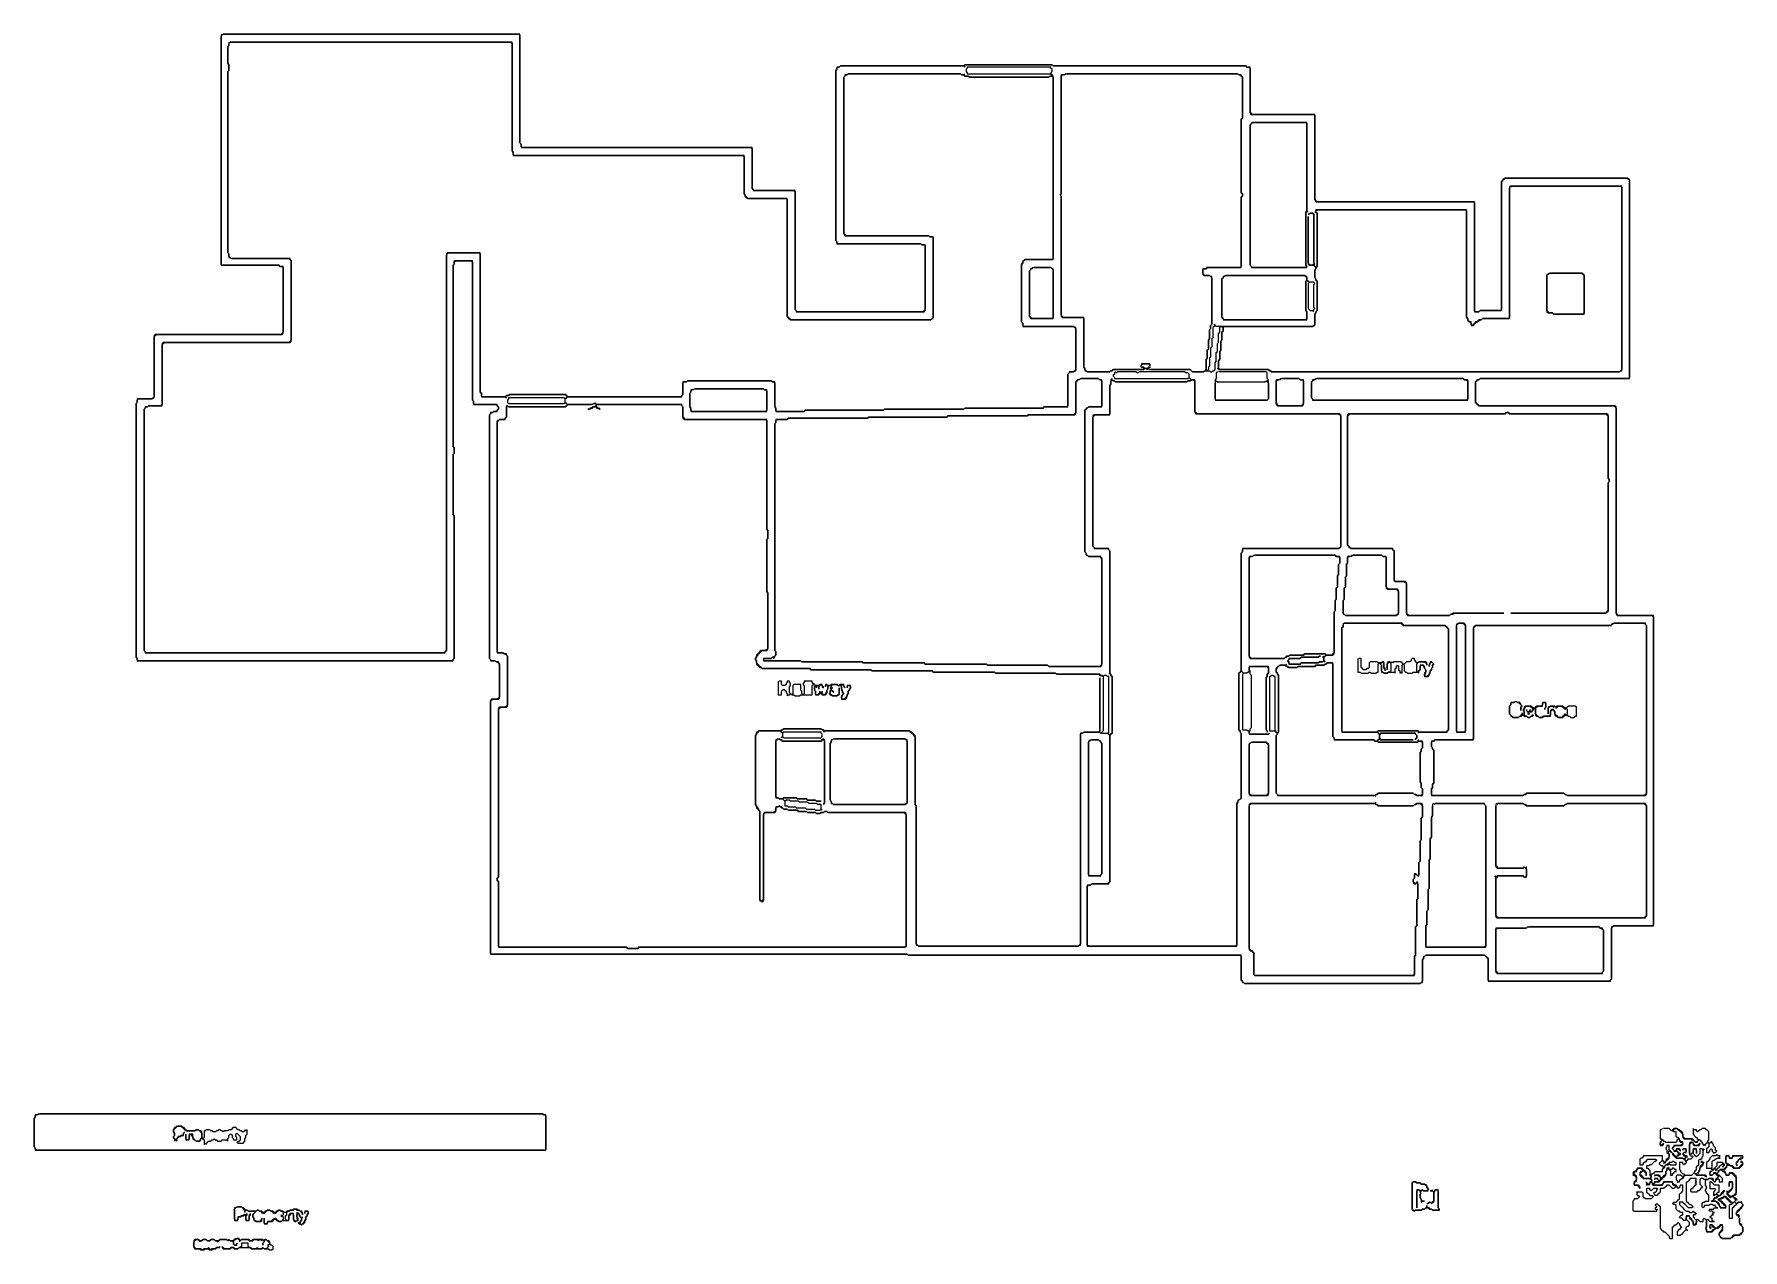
# Model space of a CAD drawing. Header units: metres. Extents: x 39 to 1548, y -1178 to -105.
import ezdxf

# ---------------------------------------------------------------- set-up
doc = ezdxf.new("R2010")
doc.units = ezdxf.units.M

msp = doc.modelspace()

# ---------------------------------------------------------------- linework, layer by layer
for points in [[(205, -106), (206, -105), (207, -105), (208, -105), (209, -105), (210, -105), (211, -105), (212, -105), (213, -105), (214, -105), (215, -105), (216, -105), (217, -105), (218, -105), (219, -105), (220, -105), (221, -105), (222, -105), (223, -105), (224, -105), (225, -105), (226, -105), (227, -105), (228, -105), (229, -105), (230, -105), (231, -105), (232, -105), (233, -105), (234, -105), (235, -105), (236, -105), (237, -105), (238, -105), (239, -105), (240, -105), (241, -105), (242, -105), (243, -105), (244, -105), (245, -105), (246, -105), (247, -105), (248, -105), (249, -105), (250, -105), (251, -105), (252, -105), (253, -105), (254, -105), (255, -105), (256, -105), (257, -105), (258, -105), (259, -105), (260, -105), (261, -105), (262, -105), (263, -105), (264, -105), (265, -105), (266, -105), (267, -105), (268, -105), (269, -105), (270, -105), (271, -105), (272, -105), (273, -105), (274, -105), (275, -105), (276, -105), (277, -105), (278, -105), (279, -105), (280, -105), (281, -105), (282, -105), (283, -105), (284, -105), (285, -105), (286, -105), (287, -105), (288, -105), (289, -105), (290, -105), (291, -105), (292, -105), (293, -105), (294, -105), (295, -105), (296, -105), (297, -105), (298, -105), (299, -105), (300, -105), (301, -105), (302, -105), (303, -105), (304, -105), (305, -105), (306, -105), (307, -105), (308, -105), (309, -105), (310, -105), (311, -105), (312, -105), (313, -105), (314, -105), (315, -105), (316, -105), (317, -105), (318, -105), (319, -105), (320, -105), (321, -105), (322, -105), (323, -105), (324, -105), (325, -105), (326, -105), (327, -105), (328, -105), (329, -105), (330, -105), (331, -105), (332, -105), (333, -105), (334, -105), (335, -105), (336, -105), (337, -105), (338, -105), (339, -105), (340, -105), (341, -105), (342, -105), (343, -105), (344, -105), (345, -105), (346, -105), (347, -105), (348, -105), (349, -105), (350, -105), (351, -105), (352, -105), (353, -105), (354, -105), (355, -105), (356, -105), (357, -105), (358, -105), (359, -105), (360, -105), (361, -105), (362, -105), (363, -105), (364, -105), (365, -105), (366, -105), (367, -105), (368, -105), (369, -105), (370, -105), (371, -105), (372, -105), (373, -105), (374, -105), (375, -105), (376, -105), (377, -105), (378, -105), (379, -105), (380, -105), (381, -105), (382, -105), (383, -105), (384, -105), (385, -105), (386, -105), (387, -105), (388, -105), (389, -105), (390, -105), (391, -105), (392, -105), (393, -105), (394, -105), (395, -105), (396, -105), (397, -105), (398, -105), (399, -105), (400, -105), (401, -105), (402, -105), (403, -105), (404, -105), (405, -105), (406, -105), (407, -105), (408, -105), (409, -105), (410, -105), (411, -105), (412, -105), (413, -105), (414, -105), (415, -105), (416, -105), (417, -105), (418, -105), (419, -105), (420, -105), (421, -105), (422, -105), (423, -105), (424, -105), (425, -105), (426, -105), (427, -105), (428, -105), (429, -105), (430, -105), (431, -105), (432, -105), (433, -105), (434, -105), (435, -105), (436, -105), (437, -105), (438, -105), (439, -105), (440, -105), (441, -105), (442, -105), (443, -105), (444, -105), (445, -105), (446, -105), (447, -105), (448, -105), (449, -105), (450, -105), (451, -105), (452, -105), (453, -105), (454, -105), (455, -105), (456, -105), (457, -105), (458, -105), (459, -105), (460, -105), (461, -105), (462, -105), (463, -105), (464, -105), (465, -105), (466, -105), (467, -105), (468, -106), (468, -107), (468, -108), (468, -109), (468, -110), (468, -111), (468, -112), (468, -113), (468, -114), (468, -115), (468, -116), (468, -117), (468, -118), (468, -119), (468, -120), (468, -121), (468, -122), (468, -123), (468, -124), (468, -125), (468, -126), (468, -127), (468, -128), (468, -129), (468, -130), (468, -131), (468, -132), (468, -133), (468, -134), (468, -135), (468, -136), (468, -137), (468, -138), (468, -139), (468, -140), (468, -141), (468, -142), (468, -143), (468, -144), (468, -145), (468, -146), (468, -147), (468, -148), (468, -149), (468, -150), (468, -151), (468, -152), (468, -153), (468, -154), (468, -155), (468, -156), (468, -157), (468, -158), (468, -159), (468, -160), (468, -161), (468, -162), (468, -163), (468, -164), (468, -165), (468, -166), (468, -167), (468, -168), (468, -169), (468, -170), (468, -171), (468, -172), (468, -173), (468, -174), (468, -175), (468, -176), (468, -177), (468, -178), (468, -179), (468, -180), (468, -181), (468, -182), (468, -183), (468, -184), (468, -185), (468, -186), (468, -187), (468, -188), (468, -189), (468, -190), (468, -191), (468, -192), (468, -193), (468, -194), (468, -195), (468, -196), (468, -197), (468, -198), (468, -199), (468, -200), (468, -201), (469, -202), (469, -203), (469, -204), (469, -205), (470, -205), (471, -205), (472, -205), (473, -205), (474, -205), (475, -205), (476, -205), (477, -205), (478, -205), (479, -205), (480, -205), (481, -205), (482, -205), (483, -205), (484, -205), (485, -205), (486, -205), (487, -205), (488, -205), (489, -205), (490, -205), (491, -205), (492, -205), (493, -205), (494, -205), (495, -205), (496, -205), (497, -205), (498, -205), (499, -205), (500, -205), (501, -205), (502, -205), (503, -205), (504, -205), (505, -205), (506, -205), (507, -205), (508, -205), (509, -205), (510, -205), (511, -205), (512, -205), (513, -205), (514, -205), (515, -205), (516, -205), (517, -205), (518, -205), (519, -205), (520, -205), (521, -205), (522, -205), (523, -205), (524, -205), (525, -205), (526, -205), (527, -205), (528, -205), (529, -205), (530, -205), (531, -205), (532, -205), (533, -205), (534, -205), (535, -205), (536, -205), (537, -205), (538, -205), (539, -205), (540, -205), (541, -205), (542, -205), (543, -205), (544, -205), (545, -205), (546, -205), (547, -205), (548, -205), (549, -205), (550, -205), (551, -205), (552, -205), (553, -205), (554, -205), (555, -205), (556, -205), (557, -205), (558, -205), (559, -205), (560, -205), (561, -205), (562, -205), (563, -205), (564, -205), (565, -205), (566, -205), (567, -205), (568, -205), (569, -205), (570, -205), (571, -205), (572, -205), (573, -205), (574, -205), (575, -205), (576, -205), (577, -205), (578, -205), (579, -205), (580, -205), (581, -205), (582, -205), (583, -205), (584, -205), (585, -205), (586, -205), (587, -205), (588, -205), (589, -205), (590, -205), (591, -205), (592, -205), (593, -205), (594, -205), (595, -205), (596, -205), (597, -205), (598, -205), (599, -205), (600, -205), (601, -205), (602, -205), (603, -205), (604, -205), (605, -205), (606, -205), (607, -205), (608, -205), (609, -205), (610, -205), (611, -205), (612, -205), (613, -205), (614, -205), (615, -205), (616, -205), (617, -205), (618, -205), (619, -205), (620, -205), (621, -205), (622, -205), (623, -205), (624, -205), (625, -205), (626, -205), (627, -205), (628, -205), (629, -205), (630, -205), (631, -205), (632, -205), (633, -205), (634, -205), (635, -205), (636, -205), (637, -205), (638, -205), (639, -205), (640, -205), (641, -205), (642, -205), (643, -205), (644, -205), (645, -205), (646, -205), (647, -205), (648, -205), (649, -205), (650, -205), (651, -205), (652, -205), (653, -205), (654, -205), (655, -205), (656, -205), (657, -205), (658, -205), (659, -205), (660, -205), (661, -205), (662, -205), (663, -205), (664, -205), (665, -205), (666, -205), (667, -205), (668, -205), (669, -205), (670, -205), (671, -205), (672, -205), (673, -206), (673, -207), (673, -208), (673, -209), (673, -210), (673, -211), (673, -212), (673, -213), (673, -214), (673, -215), (673, -216), (673, -217), (673, -218), (673, -219), (673, -220), (673, -221), (673, -222), (673, -223), (673, -224), (673, -225), (673, -226), (673, -227), (673, -228), (673, -229), (673, -230), (673, -231), (673, -232), (673, -233), (673, -234), (673, -235), (673, -236), (673, -237), (673, -238), (673, -239), (673, -240), (673, -241), (674, -242), (674, -243), (675, -243), (676, -243), (677, -243), (678, -243), (679, -243), (680, -243), (681, -243), (682, -243), (683, -243), (684, -243), (685, -243), (686, -243), (687, -243), (688, -243), (689, -243), (690, -243), (691, -243), (692, -243), (693, -243), (694, -243), (695, -243), (696, -243), (697, -243), (698, -243), (699, -243), (700, -243), (701, -243), (702, -243), (703, -243), (704, -243), (705, -243), (706, -243), (707, -243), (708, -243), (709, -243), (710, -243), (711, -244), (711, -245), (711, -246), (711, -247), (711, -248), (711, -249), (711, -250), (711, -251), (711, -252), (711, -253), (711, -254), (711, -255), (711, -256), (711, -257), (711, -258), (711, -259), (711, -260), (711, -261), (711, -262), (711, -263), (711, -264), (711, -265), (711, -266), (711, -267), (711, -268), (711, -269), (711, -270), (711, -271), (711, -272), (711, -273), (711, -274), (711, -275), (711, -276), (711, -277), (711, -278), (711, -279), (711, -280), (711, -281), (711, -282), (711, -283), (711, -284), (711, -285), (711, -286), (711, -287), (711, -288), (711, -289), (711, -290), (711, -291), (711, -292), (711, -293), (711, -294), (711, -295), (711, -296), (711, -297), (711, -298), (711, -299), (711, -300), (711, -301), (711, -302), (711, -303), (711, -304), (711, -305), (711, -306), (711, -307), (711, -308), (711, -309), (711, -310), (711, -311), (711, -312), (711, -313), (711, -314), (711, -315), (711, -316), (711, -317), (711, -318), (711, -319), (711, -320), (711, -321), (711, -322), (711, -323), (711, -324), (711, -325), (711, -326), (711, -327), (711, -328), (711, -329), (711, -330), (711, -331), (711, -332), (711, -333), (711, -334), (711, -335), (711, -336), (711, -337), (711, -338), (711, -339), (711, -340), (711, -341), (711, -342), (711, -343), (711, -344), (711, -345), (711, -346), (711, -347), (711, -348), (712, -349), (712, -350), (713, -350), (714, -350), (715, -350), (716, -350), (717, -350), (718, -350), (719, -350), (720, -350), (721, -350), (722, -350), (723, -350), (724, -350), (725, -350), (726, -350), (727, -350), (728, -350), (729, -350), (730, -350), (731, -350), (732, -350), (733, -350), (734, -350), (735, -350), (736, -350), (737, -350), (738, -350), (739, -350), (740, -350), (741, -350), (742, -350), (743, -350), (744, -350), (745, -350), (746, -350), (747, -350), (748, -350), (749, -350), (750, -350), (751, -350), (752, -350), (753, -350), (754, -350), (755, -350), (756, -350), (757, -350), (758, -350), (759, -350), (760, -350), (761, -350), (762, -350), (763, -350), (764, -350), (765, -350), (766, -350), (767, -350), (768, -350), (769, -350), (770, -350), (771, -350), (772, -350), (773, -350), (774, -350), (775, -350), (776, -350), (777, -350), (778, -350), (779, -350), (780, -350), (781, -350), (782, -350), (783, -350), (784, -350), (785, -350), (786, -350), (787, -350), (788, -350), (789, -350), (790, -350), (791, -350), (792, -350), (793, -350), (794, -350), (795, -350), (796, -350), (797, -350), (798, -350), (799, -350), (800, -350), (801, -350), (802, -350), (803, -350), (804, -350), (805, -350), (806, -350), (807, -350), (808, -350), (809, -350), (810, -350), (811, -350), (812, -350), (813, -350), (814, -350), (815, -350), (816, -350), (817, -350), (818, -350), (819, -350), (820, -350), (821, -350), (822, -350), (823, -350), (824, -350), (825, -350), (826, -349), (826, -348), (826, -347), (826, -346), (826, -345), (826, -344), (826, -343), (826, -342), (826, -341), (826, -340), (826, -339), (826, -338), (826, -337), (826, -336), (826, -335), (826, -334), (826, -333), (826, -332), (826, -331), (826, -330), (826, -329), (826, -328), (826, -327), (826, -326), (826, -325), (826, -324), (826, -323), (826, -322), (826, -321), (826, -320), (826, -319), (826, -318), (826, -317), (826, -316), (826, -315), (826, -314), (826, -313), (826, -312), (826, -311), (826, -310), (826, -309), (826, -308), (826, -307), (826, -306), (826, -305), (826, -304), (826, -303), (826, -302), (826, -301), (826, -300), (826, -299), (826, -298), (826, -297), (826, -296), (826, -295), (826, -294), (826, -293), (826, -292), (826, -291), (825, -291), (824, -291), (823, -291), (822, -290), (821, -290), (820, -290), (819, -290), (818, -290), (817, -290), (816, -290), (815, -290), (814, -290), (813, -290), (812, -290), (811, -290), (810, -290), (809, -290), (808, -290), (807, -290), (806, -290), (805, -290), (804, -290), (803, -290), (802, -290), (801, -290), (800, -290), (799, -290), (798, -290), (797, -290), (796, -290), (795, -290), (794, -290), (793, -290), (792, -290), (791, -290), (790, -290), (789, -290), (788, -290), (787, -290), (786, -290), (785, -290), (784, -290), (783, -290), (782, -290), (781, -290), (780, -290), (779, -290), (778, -290), (777, -290), (776, -290), (775, -290), (774, -290), (773, -290), (772, -290), (771, -290), (770, -290), (769, -290), (768, -290), (767, -290), (766, -290), (765, -290), (764, -290), (763, -290), (762, -290), (761, -290), (760, -290), (759, -290), (758, -290), (757, -290), (756, -290), (755, -290), (754, -290), (753, -290), (752, -290), (751, -290), (750, -290), (749, -290), (748, -289), (748, -288), (747, -287), (747, -286), (747, -285), (747, -284), (747, -283), (747, -282), (747, -281), (747, -280), (747, -279), (747, -278), (747, -277), (747, -276), (747, -275), (747, -274), (747, -273), (747, -272), (747, -271), (747, -270), (747, -269), (747, -268), (747, -267), (747, -266), (747, -265), (747, -264), (747, -263), (747, -262), (747, -261), (747, -260), (747, -259), (747, -258), (747, -257), (747, -256), (747, -255), (747, -254), (747, -253), (747, -252), (747, -251), (747, -250), (747, -249), (747, -248), (747, -247), (747, -246), (747, -245), (747, -244), (747, -243), (747, -242), (747, -241), (747, -240), (747, -239), (747, -238), (747, -237), (747, -236), (747, -235), (747, -234), (747, -233), (747, -232), (747, -231), (747, -230), (747, -229), (747, -228), (747, -227), (747, -226), (747, -225), (747, -224), (747, -223), (747, -222), (747, -221), (747, -220), (747, -219), (747, -218), (747, -217), (747, -216), (747, -215), (747, -214), (747, -213), (747, -212), (747, -211), (747, -210), (747, -209), (747, -208), (747, -207), (747, -206), (747, -205), (747, -204), (747, -203), (747, -202), (747, -201), (747, -200), (747, -199), (747, -198), (747, -197), (747, -196), (747, -195), (747, -194), (747, -193), (747, -192), (747, -191), (747, -190), (747, -189), (747, -188), (747, -187), (747, -186), (747, -185), (747, -184), (747, -183), (747, -182), (747, -181), (747, -180), (747, -179), (747, -178), (747, -177), (747, -176), (747, -175), (747, -174), (747, -173), (747, -172), (747, -171), (747, -170), (747, -169), (747, -168), (747, -167), (747, -166), (747, -165), (747, -164), (747, -163), (747, -162), (747, -161), (747, -160), (747, -159), (747, -158), (747, -157), (747, -156), (747, -155), (747, -154), (747, -153), (747, -152), (747, -151), (747, -150), (747, -149), (747, -148), (747, -147), (747, -146), (747, -145), (747, -144), (747, -143), (747, -142), (747, -141), (747, -140), (747, -139), (747, -138), (747, -137), (748, -136), (748, -135), (749, -134), (750, -134), (751, -133), (752, -133), (753, -133), (754, -133), (755, -133), (756, -133), (757, -133), (758, -133), (759, -133), (760, -133), (761, -133), (762, -133), (763, -133), (764, -133), (765, -133), (766, -133), (767, -133), (768, -133), (769, -133), (770, -133), (771, -133), (772, -133), (773, -133), (774, -133), (775, -133), (776, -133), (777, -133), (778, -133), (779, -133), (780, -133), (781, -133), (782, -133), (783, -133), (784, -133), (785, -133), (786, -133), (787, -133), (788, -133), (789, -133), (790, -133), (791, -133), (792, -133), (793, -133), (794, -133), (795, -133), (796, -133), (797, -133), (798, -133), (799, -133), (800, -133), (801, -133), (802, -133), (803, -133), (804, -133), (805, -133), (806, -133), (807, -133), (808, -133), (809, -133), (810, -133), (811, -133), (812, -133), (813, -133), (814, -133), (815, -133), (816, -133), (817, -133), (818, -133), (819, -133), (820, -133), (821, -133), (822, -133), (823, -133), (824, -133), (825, -133), (826, -133), (827, -133), (828, -133), (829, -133), (830, -133), (831, -133), (832, -133), (833, -133), (834, -133), (835, -133), (836, -133), (837, -133), (838, -133), (839, -133), (840, -133), (841, -133), (842, -133), (843, -133), (844, -133), (845, -133), (846, -133), (847, -133), (848, -133), (849, -133), (850, -133), (851, -133), (852, -133), (853, -133), (854, -133), (855, -133), (856, -133), (857, -133), (858, -133), (859, -133), (860, -133), (861, -134), (860, -133), (861, -132), (862, -132), (863, -132), (864, -132), (865, -132), (866, -132), (867, -132), (868, -132), (869, -132), (870, -132), (871, -132), (872, -132), (873, -132), (874, -132), (875, -132), (876, -132), (877, -132), (878, -132), (879, -132), (880, -132), (881, -132), (882, -132), (883, -132), (884, -132), (885, -132), (886, -132), (887, -132), (888, -132), (889, -132), (890, -132), (891, -132), (892, -132), (893, -132), (894, -132), (895, -132), (896, -132), (897, -132), (898, -132), (899, -132), (900, -132), (901, -132), (902, -132), (903, -132), (904, -132), (905, -132), (906, -132), (907, -132), (908, -132), (909, -132), (910, -132), (911, -132), (912, -132), (913, -132), (914, -132), (915, -132), (916, -132), (917, -132), (918, -132), (919, -132), (920, -132), (921, -132), (922, -132), (923, -132), (924, -132), (925, -132), (926, -132), (927, -132), (928, -132), (929, -132), (930, -132), (931, -132), (932, -132), (933, -132), (934, -132), (935, -132), (936, -132), (937, -132), (938, -132), (939, -133), (940, -133), (941, -133), (942, -133), (943, -133), (944, -133), (945, -133), (946, -133), (947, -133), (948, -133), (949, -133), (950, -133), (951, -133), (952, -133), (953, -133), (954, -133), (955, -133), (956, -133), (957, -133), (958, -133), (959, -133), (960, -133), (961, -133), (962, -133), (963, -133), (964, -133), (965, -133), (966, -133), (967, -133), (968, -133), (969, -133), (970, -133), (971, -133), (972, -133), (973, -133), (974, -133), (975, -133), (976, -133), (977, -133), (978, -133), (979, -133), (980, -133), (981, -133), (982, -133), (983, -133), (984, -133), (985, -133), (986, -133), (987, -133), (988, -133), (989, -133), (990, -133), (991, -133), (992, -133), (993, -133), (994, -133), (995, -133), (996, -133), (997, -133), (998, -133), (999, -133), (1000, -133), (1001, -133), (1002, -133), (1003, -133), (1004, -133), (1005, -133), (1006, -133), (1007, -133), (1008, -133), (1009, -133), (1010, -133), (1011, -133), (1012, -133), (1013, -133), (1014, -133), (1015, -133), (1016, -133), (1017, -133), (1018, -133), (1019, -133), (1020, -133), (1021, -133), (1022, -133), (1023, -133), (1024, -133), (1025, -133), (1026, -133), (1027, -133), (1028, -133), (1029, -133), (1030, -133), (1031, -133), (1032, -133), (1033, -133), (1034, -133), (1035, -133), (1036, -133), (1037, -133), (1038, -133), (1039, -133), (1040, -133), (1041, -133), (1042, -133), (1043, -133), (1044, -133), (1045, -133), (1046, -133), (1047, -133), (1048, -133), (1049, -133), (1050, -133), (1051, -133), (1052, -133), (1053, -133), (1054, -133), (1055, -133), (1056, -133), (1057, -133), (1058, -133), (1059, -133), (1060, -133), (1061, -133), (1062, -133), (1063, -133), (1064, -133), (1065, -133), (1066, -133), (1067, -133), (1068, -133), (1069, -133), (1070, -133), (1071, -133), (1072, -133), (1073, -133), (1074, -133), (1075, -133), (1076, -133), (1077, -133), (1078, -133), (1079, -133), (1080, -133), (1081, -133), (1082, -133), (1083, -133), (1084, -133), (1085, -133), (1086, -133), (1087, -133), (1088, -133), (1089, -133), (1090, -133), (1091, -133), (1092, -133), (1093, -133), (1094, -133), (1095, -133), (1096, -133), (1097, -133), (1098, -133), (1099, -133), (1100, -133), (1101, -133), (1102, -133), (1103, -133), (1104, -133), (1105, -133), (1106, -133), (1107, -133), (1108, -133), (1109, -133), (1110, -134), (1111, -134), (1112, -134), (1113, -135), (1113, -136), (1113, -137), (1113, -138), (1113, -139), (1113, -140), (1113, -141), (1113, -142), (1113, -143), (1113, -144), (1113, -145), (1113, -146), (1113, -147), (1113, -148), (1113, -149), (1113, -150), (1113, -151), (1113, -152), (1113, -153), (1113, -154), (1113, -155), (1113, -156), (1113, -157), (1113, -158), (1113, -159), (1113, -160), (1113, -161), (1113, -162), (1113, -163), (1113, -164), (1113, -165), (1113, -166), (1113, -167), (1113, -168), (1113, -169), (1113, -170), (1113, -171), (1113, -172), (1113, -173), (1113, -174), (1113, -175), (1114, -176), (1115, -176), (1116, -176), (1117, -176), (1118, -176), (1119, -176), (1120, -176), (1121, -176), (1122, -176), (1123, -176), (1124, -176), (1125, -176), (1126, -176), (1127, -176), (1128, -176), (1129, -176), (1130, -176), (1131, -176), (1132, -176), (1133, -176), (1134, -176), (1135, -176), (1136, -176), (1137, -176), (1138, -176), (1139, -176), (1140, -176), (1141, -176), (1142, -176), (1143, -176), (1144, -176), (1145, -176), (1146, -176), (1147, -176), (1148, -176), (1149, -176), (1150, -176), (1151, -176), (1152, -176), (1153, -176), (1154, -176), (1155, -176), (1156, -176), (1157, -176), (1158, -176), (1159, -176), (1160, -176), (1161, -176), (1162, -176), (1163, -176), (1164, -176), (1165, -176), (1166, -176), (1167, -176), (1168, -176), (1169, -176), (1170, -177), (1170, -178), (1170, -179), (1170, -180), (1170, -181), (1170, -182), (1170, -183), (1170, -184), (1170, -185), (1170, -186), (1170, -187), (1170, -188), (1170, -189), (1170, -190), (1170, -191), (1170, -192), (1170, -193), (1170, -194), (1170, -195), (1170, -196), (1170, -197), (1170, -198), (1170, -199), (1170, -200), (1170, -201), (1170, -202), (1170, -203), (1170, -204), (1170, -205), (1170, -206), (1170, -207), (1170, -208), (1170, -209), (1170, -210), (1170, -211), (1170, -212), (1170, -213), (1170, -214), (1170, -215), (1170, -216), (1170, -217), (1170, -218), (1170, -219), (1170, -220), (1170, -221), (1170, -222), (1170, -223), (1170, -224), (1170, -225), (1170, -226), (1170, -227), (1170, -228), (1170, -229), (1170, -230), (1170, -231), (1170, -232), (1170, -233), (1170, -234), (1170, -235), (1170, -236), (1170, -237), (1170, -238), (1170, -239), (1170, -240), (1170, -241), (1170, -242), (1170, -243), (1170, -244), (1170, -245), (1170, -246), (1170, -247), (1170, -248), (1170, -249), (1170, -250), (1170, -251), (1171, -252), (1171, -253), (1172, -253), (1173, -253), (1174, -253), (1175, -253), (1176, -253), (1177, -253), (1178, -253), (1179, -253), (1180, -253), (1181, -253), (1182, -253), (1183, -253), (1184, -253), (1185, -253), (1186, -253), (1187, -253), (1188, -253), (1189, -253), (1190, -253), (1191, -253), (1192, -253), (1193, -253), (1194, -253), (1195, -253), (1196, -253), (1197, -253), (1198, -253), (1199, -253), (1200, -253), (1201, -253), (1202, -253), (1203, -253), (1204, -253), (1205, -253), (1206, -253), (1207, -253), (1208, -253), (1209, -253), (1210, -253), (1211, -253), (1212, -253), (1213, -253), (1214, -253), (1215, -253), (1216, -253), (1217, -253), (1218, -253), (1219, -253), (1220, -253), (1221, -253), (1222, -253), (1223, -253), (1224, -253), (1225, -253), (1226, -253), (1227, -253), (1228, -253), (1229, -253), (1230, -253), (1231, -253), (1232, -253), (1233, -253), (1234, -253), (1235, -253), (1236, -253), (1237, -253), (1238, -253), (1239, -253), (1240, -253), (1241, -253), (1242, -253), (1243, -253), (1244, -253), (1245, -253), (1246, -253), (1247, -253), (1248, -253), (1249, -253), (1250, -253), (1251, -253), (1252, -253), (1253, -253), (1254, -253), (1255, -253), (1256, -253), (1257, -253), (1258, -253), (1259, -253), (1260, -253), (1261, -253), (1262, -253), (1263, -253), (1264, -253), (1265, -253), (1266, -253), (1267, -253), (1268, -253), (1269, -253), (1270, -253), (1271, -253), (1272, -253), (1273, -253), (1274, -253), (1275, -253), (1276, -253), (1277, -253), (1278, -253), (1279, -253), (1280, -253), (1281, -253), (1282, -253), (1283, -253), (1284, -253), (1285, -253), (1286, -253), (1287, -253), (1288, -253), (1289, -253), (1290, -253), (1291, -253), (1292, -253), (1293, -253), (1294, -253), (1295, -253), (1296, -253), (1297, -253), (1298, -253), (1299, -253), (1300, -253), (1301, -253), (1302, -253), (1303, -253), (1304, -253), (1305, -253), (1306, -253), (1307, -253), (1308, -253), (1309, -253), (1310, -253), (1311, -254), (1311, -255), (1311, -256), (1311, -257), (1311, -258), (1311, -259), (1311, -260), (1311, -261), (1311, -262), (1311, -263), (1311, -264), (1311, -265), (1311, -266), (1311, -267), (1311, -268), (1311, -269), (1311, -270), (1311, -271), (1311, -272), (1311, -273), (1311, -274), (1311, -275), (1311, -276), (1311, -277), (1311, -278), (1311, -279), (1311, -280), (1311, -281), (1311, -282), (1311, -283), (1311, -284), (1311, -285), (1311, -286), (1311, -287), (1311, -288), (1311, -289), (1311, -290), (1311, -291), (1311, -292), (1311, -293), (1311, -294), (1311, -295), (1311, -296), (1311, -297), (1311, -298), (1311, -299), (1311, -300), (1311, -301), (1311, -302), (1311, -303), (1311, -304), (1311, -305), (1311, -306), (1311, -307), (1311, -308), (1311, -309), (1311, -310), (1311, -311), (1311, -312), (1311, -313), (1311, -314), (1311, -315), (1311, -316), (1311, -317), (1311, -318), (1311, -319), (1311, -320), (1311, -321), (1311, -322), (1311, -323), (1311, -324), (1311, -325), (1311, -326), (1311, -327), (1311, -328), (1311, -329), (1311, -330), (1311, -331), (1311, -332), (1311, -333), (1311, -334), (1311, -335), (1311, -336), (1311, -337), (1311, -338), (1311, -339), (1311, -340), (1311, -341), (1311, -342), (1311, -343), (1311, -344), (1311, -345), (1311, -346), (1311, -347), (1311, -348), (1311, -349), (1311, -350), (1312, -350), (1313, -350), (1314, -350), (1315, -350), (1316, -349), (1317, -349), (1318, -349), (1319, -349), (1320, -349), (1321, -349), (1322, -349), (1323, -349), (1324, -349), (1325, -349), (1326, -349), (1327, -349), (1328, -349), (1329, -349), (1330, -349), (1331, -349), (1332, -349), (1333, -349), (1334, -349), (1335, -349), (1335, -348), (1335, -347), (1335, -346), (1335, -345), (1335, -344), (1335, -343), (1335, -342), (1335, -341), (1335, -340), (1335, -339), (1335, -338), (1335, -337), (1335, -336), (1335, -335), (1335, -334), (1335, -333), (1335, -332), (1335, -331), (1335, -330), (1335, -329), (1335, -328), (1335, -327), (1335, -326), (1335, -325), (1335, -324), (1335, -323), (1335, -322), (1335, -321), (1335, -320), (1335, -319), (1335, -318), (1335, -317), (1335, -316), (1335, -315), (1335, -314), (1335, -313), (1335, -312), (1335, -311), (1335, -310), (1335, -309), (1335, -308), (1335, -307), (1335, -306), (1335, -305), (1335, -304), (1335, -303), (1335, -302), (1335, -301), (1335, -300), (1335, -299), (1335, -298), (1335, -297), (1335, -296), (1335, -295), (1335, -294), (1335, -293), (1335, -292), (1335, -291), (1335, -290), (1335, -289), (1335, -288), (1335, -287), (1335, -286), (1335, -285), (1335, -284), (1335, -283), (1335, -282), (1335, -281), (1335, -280), (1335, -279), (1335, -278), (1335, -277), (1335, -276), (1335, -275), (1335, -274), (1335, -273), (1335, -272), (1335, -271), (1335, -270), (1335, -269), (1335, -268), (1335, -267), (1335, -266), (1335, -265), (1335, -264), (1335, -263), (1335, -262), (1335, -261), (1335, -260), (1335, -259), (1335, -258), (1335, -257), (1335, -256), (1335, -255), (1335, -254), (1335, -253), (1335, -252), (1335, -251), (1335, -250), (1335, -249), (1335, -248), (1335, -247), (1335, -246), (1335, -245), (1335, -244), (1335, -243), (1335, -242), (1335, -241), (1335, -240), (1335, -239), (1335, -238), (1335, -237), (1335, -236), (1335, -235), (1336, -234), (1337, -233), (1338, -232), (1339, -232), (1340, -232), (1341, -232), (1342, -232), (1343, -232), (1344, -232), (1345, -232), (1346, -232), (1347, -232), (1348, -232), (1349, -232), (1350, -232), (1351, -232), (1352, -232), (1353, -232), (1354, -232), (1355, -232), (1356, -232), (1357, -232), (1358, -232), (1359, -232), (1360, -232), (1361, -232), (1362, -232), (1363, -232), (1364, -232), (1365, -232), (1366, -232), (1367, -232), (1368, -232), (1369, -232), (1370, -232), (1371, -232), (1372, -232), (1373, -232), (1374, -232), (1375, -232), (1376, -232), (1377, -232), (1378, -232), (1379, -232), (1380, -232), (1381, -232), (1382, -232), (1383, -232), (1384, -232), (1385, -232), (1386, -232), (1387, -232), (1388, -232), (1389, -232), (1390, -232), (1391, -232), (1392, -232), (1393, -232), (1394, -232), (1395, -232), (1396, -232), (1397, -232), (1398, -232), (1399, -232), (1400, -232), (1401, -232), (1402, -232), (1403, -232), (1404, -232), (1405, -232), (1406, -232), (1407, -232), (1408, -232), (1409, -232), (1410, -232), (1411, -232), (1412, -232), (1413, -232), (1414, -232), (1415, -232), (1416, -232), (1417, -232), (1418, -232), (1419, -232), (1420, -232), (1421, -232), (1422, -232), (1423, -232), (1424, -232), (1425, -232), (1426, -232), (1427, -232), (1428, -232), (1429, -232), (1430, -232), (1431, -232), (1432, -232), (1433, -232), (1434, -232), (1435, -232), (1436, -232), (1437, -232), (1438, -232), (1439, -232), (1440, -232), (1441, -232), (1442, -232), (1443, -232), (1444, -232), (1445, -232), (1446, -232), (1447, -233), (1448, -234), (1448, -235), (1448, -236), (1448, -237), (1448, -238), (1448, -239), (1448, -240), (1448, -241), (1448, -242), (1448, -243), (1448, -244), (1448, -245), (1448, -246), (1448, -247), (1448, -248), (1448, -249), (1448, -250), (1448, -251), (1448, -252), (1448, -253), (1448, -254), (1448, -255), (1448, -256), (1448, -257), (1448, -258), (1448, -259), (1448, -260), (1448, -261), (1448, -262), (1448, -263), (1448, -264), (1448, -265), (1448, -266), (1448, -267), (1448, -268), (1448, -269), (1448, -270), (1448, -271), (1448, -272), (1448, -273), (1448, -274), (1448, -275), (1448, -276), (1448, -277), (1448, -278), (1448, -279), (1448, -280), (1448, -281), (1448, -282), (1448, -283), (1448, -284), (1448, -285), (1448, -286), (1448, -287), (1448, -288), (1448, -289), (1448, -290), (1448, -291), (1448, -292), (1448, -293), (1448, -294), (1448, -295), (1448, -296), (1448, -297), (1448, -298), (1448, -299), (1448, -300), (1448, -301), (1448, -302), (1448, -303), (1448, -304), (1448, -305), (1448, -306), (1448, -307), (1448, -308), (1448, -309), (1448, -310), (1448, -311), (1448, -312), (1448, -313), (1448, -314), (1448, -315), (1448, -316), (1448, -317), (1448, -318), (1448, -319), (1448, -320), (1448, -321), (1448, -322), (1448, -323), (1448, -324), (1448, -325), (1448, -326), (1448, -327), (1448, -328), (1448, -329), (1448, -330), (1448, -331), (1448, -332), (1448, -333), (1448, -334), (1448, -335), (1448, -336), (1448, -337), (1448, -338), (1448, -339), (1448, -340), (1448, -341), (1448, -342), (1448, -343), (1448, -344), (1448, -345), (1448, -346), (1448, -347), (1448, -348), (1448, -349), (1448, -350), (1448, -351), (1448, -352), (1448, -353), (1448, -354), (1448, -355), (1448, -356), (1448, -357), (1448, -358), (1448, -359), (1448, -360), (1448, -361), (1448, -362), (1448, -363), (1448, -364), (1448, -365), (1448, -366), (1448, -367), (1448, -368), (1448, -369), (1448, -370), (1448, -371), (1448, -372), (1448, -373), (1448, -374), (1448, -375), (1448, -376), (1448, -377), (1448, -378), (1448, -379), (1448, -380), (1448, -381), (1448, -382), (1448, -383), (1448, -384), (1448, -385), (1448, -386), (1448, -387), (1448, -388), (1448, -389), (1448, -390), (1448, -391), (1448, -392), (1448, -393), (1448, -394), (1448, -395), (1448, -396), (1448, -397), (1448, -398), (1448, -399), (1448, -400), (1448, -401), (1448, -402), (1448, -403), (1448, -404), (1448, -405), (1448, -406), (1448, -407), (1448, -408), (1447, -409), (1446, -409), (1445, -409), (1444, -409), (1443, -409), (1442, -409), (1441, -409), (1440, -409), (1439, -409), (1438, -409), (1437, -409), (1436, -409), (1435, -409), (1434, -409), (1433, -409), (1432, -409), (1431, -409), (1430, -409), (1429, -409), (1428, -409), (1427, -409), (1426, -409), (1425, -409), (1424, -409), (1423, -409), (1422, -409), (1421, -409), (1420, -409), (1419, -409), (1418, -409), (1417, -409), (1416, -409), (1415, -409), (1414, -409), (1413, -409), (1412, -409), (1411, -409), (1410, -409), (1409, -409), (1408, -409), (1407, -409), (1406, -409), (1405, -409), (1404, -409), (1403, -409), (1402, -409), (1401, -409), (1400, -409), (1399, -409), (1398, -409), (1397, -409), (1396, -409), (1395, -409), (1394, -409), (1393, -409), (1392, -409), (1391, -409), (1390, -409), (1389, -409), (1388, -409), (1387, -409), (1386, -409), (1385, -409), (1384, -409), (1383, -409), (1382, -409), (1381, -409), (1380, -409), (1379, -409), (1378, -409), (1377, -409), (1376, -409), (1375, -409), (1374, -409), (1373, -409), (1372, -409), (1371, -409), (1370, -409), (1369, -409), (1368, -409), (1367, -409), (1366, -409), (1365, -409), (1364, -409), (1363, -409), (1362, -409), (1361, -409), (1360, -409), (1359, -409), (1358, -409), (1357, -409), (1356, -409), (1355, -409), (1354, -409), (1353, -409), (1352, -409), (1351, -409), (1350, -409), (1349, -409), (1348, -409), (1347, -409), (1346, -409), (1345, -409), (1344, -409), (1343, -409), (1342, -409), (1341, -409), (1340, -409), (1339, -409), (1338, -409), (1337, -409), (1336, -409), (1335, -409), (1334, -409), (1333, -409), (1332, -409), (1331, -409), (1330, -409), (1329, -409), (1328, -409), (1327, -409), (1326, -409), (1325, -409), (1324, -409), (1323, -409), (1322, -409), (1321, -409), (1320, -409), (1319, -409), (1318, -409), (1317, -409), (1316, -409), (1315, -410), (1314, -410), (1313, -410), (1313, -411), (1312, -412), (1312, -413), (1312, -414), (1312, -415), (1312, -416), (1312, -417), (1312, -418), (1312, -419), (1312, -420), (1312, -421), (1312, -422), (1312, -423), (1312, -424), (1312, -425), (1312, -426), (1312, -427), (1312, -428), (1312, -429), (1312, -430), (1313, -431), (1313, -432), (1314, -432), (1315, -433), (1316, -433), (1317, -433), (1318, -433), (1319, -433), (1320, -433), (1321, -433), (1322, -433), (1323, -433), (1324, -433), (1325, -433), (1326, -433), (1327, -433), (1328, -433), (1329, -433), (1330, -433), (1331, -433), (1332, -433), (1333, -433), (1334, -433), (1335, -433), (1336, -433), (1337, -433), (1338, -433), (1339, -433), (1340, -433), (1341, -433), (1342, -433), (1343, -433), (1344, -433), (1345, -433), (1346, -433), (1347, -433), (1348, -433), (1349, -433), (1350, -433), (1351, -433), (1352, -433), (1353, -433), (1354, -433), (1355, -433), (1356, -433), (1357, -433), (1358, -433), (1359, -433), (1360, -433), (1361, -433), (1362, -433), (1363, -433), (1364, -433), (1365, -433), (1366, -433), (1367, -433), (1368, -433), (1369, -433), (1370, -433), (1371, -433), (1372, -433), (1373, -433), (1374, -433), (1375, -433), (1376, -433), (1377, -433), (1378, -433), (1379, -433), (1380, -433), (1381, -433), (1382, -433), (1383, -433), (1384, -433), (1385, -433), (1386, -433), (1387, -433), (1388, -433), (1389, -433), (1390, -433), (1391, -433), (1392, -433), (1393, -433), (1394, -433), (1395, -433), (1396, -433), (1397, -433), (1398, -433), (1399, -433), (1400, -433), (1401, -433), (1402, -433), (1403, -433), (1404, -433), (1405, -433), (1406, -433), (1407, -433), (1408, -433), (1409, -433), (1410, -433), (1411, -433), (1412, -433), (1413, -433), (1414, -433), (1415, -433), (1416, -433), (1417, -433), (1418, -433), (1419, -433), (1420, -433), (1421, -433), (1422, -433), (1423, -433), (1424, -433), (1425, -433), (1426, -433), (1427, -433), (1428, -433), (1429, -433), (1430, -433), (1431, -433), (1432, -433), (1433, -433), (1434, -433), (1435, -434), (1436, -435), (1436, -436), (1436, -437), (1436, -438), (1436, -439), (1436, -440), (1436, -441), (1436, -442), (1436, -443), (1436, -444), (1436, -445), (1436, -446), (1436, -447), (1436, -448), (1436, -449), (1436, -450), (1436, -451), (1436, -452), (1436, -453), (1436, -454), (1436, -455), (1436, -456), (1436, -457), (1436, -458), (1436, -459), (1436, -460), (1436, -461), (1436, -462), (1436, -463), (1436, -464), (1436, -465), (1436, -466), (1436, -467), (1436, -468), (1436, -469), (1436, -470), (1436, -471), (1436, -472), (1436, -473), (1436, -474), (1436, -475), (1436, -476), (1436, -477), (1436, -478), (1436, -479), (1436, -480), (1436, -481), (1436, -482), (1436, -483), (1436, -484), (1436, -485), (1436, -486), (1436, -487), (1436, -488), (1436, -489), (1436, -490), (1436, -491), (1436, -492), (1436, -493), (1436, -494), (1436, -495), (1436, -496), (1436, -497), (1436, -498), (1436, -499), (1436, -500), (1436, -501), (1436, -502), (1436, -503), (1436, -504), (1436, -505), (1436, -506), (1436, -507), (1436, -508), (1436, -509), (1436, -510), (1436, -511), (1436, -512), (1436, -513), (1436, -514), (1436, -515), (1436, -516), (1436, -517), (1436, -518), (1436, -519), (1436, -520), (1436, -521), (1436, -522), (1436, -523), (1436, -524), (1436, -525), (1436, -526), (1436, -527), (1436, -528), (1436, -529), (1436, -530), (1436, -531), (1436, -532), (1436, -533), (1436, -534), (1436, -535), (1436, -536), (1436, -537), (1436, -538), (1436, -539), (1436, -540), (1436, -541), (1436, -542), (1436, -543), (1436, -544), (1436, -545), (1436, -546), (1436, -547), (1436, -548), (1436, -549), (1436, -550), (1436, -551), (1436, -552), (1436, -553), (1436, -554), (1436, -555), (1436, -556), (1436, -557), (1436, -558), (1436, -559), (1436, -560), (1436, -561), (1436, -562), (1436, -563), (1436, -564), (1436, -565), (1436, -566), (1436, -567), (1436, -568), (1436, -569), (1436, -570), (1436, -571), (1436, -572), (1436, -573), (1436, -574), (1436, -575), (1436, -576), (1436, -577), (1436, -578), (1436, -579), (1436, -580), (1436, -581), (1436, -582), (1436, -583), (1436, -584), (1436, -585), (1436, -586), (1436, -587), (1436, -588), (1436, -589), (1436, -590), (1436, -591), (1436, -592), (1436, -593), (1436, -594), (1436, -595), (1436, -596), (1436, -597), (1436, -598), (1436, -599), (1436, -600), (1436, -601), (1436, -602), (1436, -603), (1436, -604), (1436, -605), (1436, -606), (1436, -607), (1436, -608), (1436, -609), (1436, -610), (1436, -611), (1436, -612), (1436, -613), (1436, -614), (1436, -615), (1436, -616), (1436, -617), (1437, -618), (1438, -618), (1439, -618), (1440, -618), (1441, -618), (1442, -618), (1443, -618), (1444, -618), (1445, -618), (1446, -618), (1447, -618), (1448, -618), (1449, -618), (1450, -618), (1451, -618), (1452, -618), (1453, -618), (1454, -618), (1455, -618), (1456, -618), (1457, -618), (1458, -618), (1459, -618), (1460, -618), (1461, -618), (1462, -618), (1463, -618), (1464, -618), (1465, -618), (1466, -618), (1467, -618), (1468, -618), (1469, -619), (1469, -620), (1469, -621), (1469, -622), (1469, -623), (1469, -624), (1469, -625), (1469, -626), (1469, -627), (1469, -628), (1469, -629), (1469, -630), (1469, -631), (1469, -632), (1469, -633), (1469, -634), (1469, -635), (1469, -636), (1469, -637), (1469, -638), (1469, -639), (1469, -640), (1469, -641), (1469, -642), (1469, -643), (1469, -644), (1469, -645), (1469, -646), (1469, -647), (1469, -648), (1469, -649), (1469, -650), (1469, -651), (1469, -652), (1469, -653), (1469, -654), (1469, -655), (1469, -656), (1469, -657), (1469, -658), (1469, -659), (1469, -660), (1469, -661), (1469, -662), (1469, -663), (1469, -664), (1469, -665), (1469, -666), (1469, -667), (1469, -668), (1469, -669), (1469, -670), (1469, -671), (1469, -672), (1469, -673), (1469, -674), (1469, -675), (1469, -676), (1469, -677), (1469, -678), (1469, -679), (1469, -680), (1469, -681), (1469, -682), (1469, -683), (1469, -684), (1469, -685), (1469, -686), (1469, -687), (1469, -688), (1469, -689), (1469, -690), (1469, -691), (1469, -692), (1469, -693), (1469, -694), (1469, -695), (1469, -696), (1469, -697), (1469, -698), (1469, -699), (1469, -700), (1469, -701), (1469, -702), (1469, -703), (1469, -704), (1469, -705), (1469, -706), (1469, -707), (1469, -708), (1469, -709), (1469, -710), (1469, -711), (1469, -712), (1469, -713), (1469, -714), (1469, -715), (1469, -716), (1469, -717), (1469, -718), (1469, -719), (1469, -720), (1469, -721), (1469, -722), (1469, -723), (1469, -724), (1469, -725), (1469, -726), (1469, -727), (1469, -728), (1469, -729), (1469, -730), (1469, -731), (1469, -732), (1469, -733), (1469, -734), (1469, -735), (1469, -736), (1469, -737), (1469, -738), (1469, -739), (1469, -740), (1469, -741), (1469, -742), (1469, -743), (1469, -744), (1469, -745), (1469, -746), (1469, -747), (1469, -748), (1469, -749), (1469, -750), (1469, -751), (1469, -752), (1469, -753), (1469, -754), (1469, -755), (1469, -756), (1469, -757), (1469, -758), (1469, -759), (1469, -760), (1469, -761), (1469, -762), (1469, -763), (1469, -764), (1469, -765), (1469, -766), (1469, -767), (1469, -768), (1469, -769), (1469, -770), (1469, -771), (1469, -772), (1469, -773), (1469, -774), (1469, -775), (1469, -776), (1469, -777), (1469, -778), (1469, -779), (1469, -780), (1469, -781), (1469, -782), (1469, -783), (1469, -784), (1469, -785), (1469, -786), (1469, -787), (1469, -788), (1469, -789), (1469, -790), (1469, -791), (1469, -792), (1469, -793), (1469, -794), (1469, -795), (1469, -796), (1469, -797), (1469, -798), (1469, -799), (1469, -800), (1469, -801), (1469, -802), (1469, -803), (1469, -804), (1469, -805), (1469, -806), (1469, -807), (1469, -808), (1469, -809), (1469, -810), (1469, -811), (1469, -812), (1469, -813), (1469, -814), (1469, -815), (1469, -816), (1469, -817), (1469, -818), (1469, -819), (1469, -820), (1469, -821), (1469, -822), (1469, -823), (1469, -824), (1469, -825), (1469, -826), (1469, -827), (1469, -828), (1469, -829), (1469, -830), (1469, -831), (1469, -832), (1469, -833), (1469, -834), (1469, -835), (1469, -836), (1469, -837), (1469, -838), (1469, -839), (1469, -840), (1469, -841), (1469, -842), (1469, -843), (1469, -844), (1469, -845), (1469, -846), (1469, -847), (1469, -848), (1469, -849), (1469, -850), (1469, -851), (1469, -852), (1469, -853), (1469, -854), (1469, -855), (1469, -856), (1469, -857), (1469, -858), (1469, -859), (1469, -860), (1469, -861), (1469, -862), (1469, -863), (1469, -864), (1469, -865), (1469, -866), (1469, -867), (1469, -868), (1469, -869), (1469, -870), (1469, -871), (1469, -872), (1469, -873), (1469, -874), (1469, -875), (1469, -876), (1469, -877), (1469, -878), (1469, -879), (1469, -880), (1469, -881), (1469, -882), (1469, -883), (1469, -884), (1469, -885), (1469, -886), (1469, -887), (1469, -888), (1469, -889), (1469, -890), (1469, -891), (1468, -892), (1467, -892), (1466, -892), (1465, -892), (1464, -892), (1463, -892), (1462, -892), (1461, -892), (1460, -892), (1459, -892), (1458, -892), (1457, -892), (1456, -892), (1455, -892), (1454, -892), (1453, -892), (1452, -892), (1451, -892), (1450, -892), (1449, -892), (1448, -892), (1447, -892), (1446, -892), (1445, -892), (1444, -892), (1443, -892), (1442, -892), (1441, -892), (1440, -892), (1439, -892), (1438, -892), (1437, -892), (1436, -892), (1435, -892), (1434, -892), (1433, -893), (1432, -893), (1432, -894), (1432, -895), (1432, -896), (1432, -897), (1432, -898), (1432, -899), (1432, -900), (1432, -901), (1432, -902), (1432, -903), (1432, -904), (1432, -905), (1432, -906), (1432, -907), (1432, -908), (1432, -909), (1432, -910), (1432, -911), (1432, -912), (1432, -913), (1432, -914), (1432, -915), (1432, -916), (1432, -917), (1432, -918), (1432, -919), (1432, -920), (1432, -921), (1432, -922), (1432, -923), (1432, -924), (1432, -925), (1432, -926), (1432, -927), (1432, -928), (1432, -929), (1432, -930), (1432, -931), (1432, -932), (1432, -933), (1432, -934), (1432, -935), (1432, -936), (1432, -937), (1432, -938), (1432, -939), (1431, -940), (1430, -941), (1429, -941), (1428, -941), (1427, -941), (1426, -941), (1425, -941), (1424, -941), (1423, -941), (1422, -941), (1421, -941), (1420, -941), (1419, -941), (1418, -941), (1417, -941), (1416, -941), (1415, -941), (1414, -941), (1413, -941), (1412, -941), (1411, -941), (1410, -941), (1409, -941), (1408, -941), (1407, -941), (1406, -941), (1405, -941), (1404, -941), (1403, -941), (1402, -941), (1401, -941), (1400, -941), (1399, -941), (1398, -941), (1397, -941), (1396, -941), (1395, -941), (1394, -941), (1393, -941), (1392, -941), (1391, -941), (1390, -941), (1389, -941), (1388, -941), (1387, -941), (1386, -941), (1385, -941), (1384, -941), (1383, -941), (1382, -941), (1381, -941), (1380, -941), (1379, -941), (1378, -941), (1377, -941), (1376, -941), (1375, -941), (1374, -941), (1373, -941), (1372, -941), (1371, -941), (1370, -941), (1369, -941), (1368, -941), (1367, -941), (1366, -941), (1365, -941), (1364, -941), (1363, -941), (1362, -941), (1361, -941), (1360, -941), (1359, -941), (1358, -941), (1357, -941), (1356, -941), (1355, -941), (1354, -941), (1353, -941), (1352, -941), (1351, -941), (1350, -941), (1349, -941), (1348, -941), (1347, -941), (1346, -941), (1345, -941), (1344, -941), (1343, -941), (1342, -941), (1341, -941), (1340, -941), (1339, -941), (1338, -941), (1337, -941), (1336, -941), (1335, -941), (1334, -941), (1333, -941), (1332, -941), (1331, -941), (1330, -941), (1329, -941), (1328, -941), (1327, -941), (1326, -941), (1325, -941), (1324, -941), (1323, -940), (1323, -939), (1323, -938), (1323, -937), (1323, -936), (1323, -935), (1323, -934), (1323, -933), (1323, -932), (1323, -931), (1323, -930), (1323, -929), (1323, -928), (1323, -927), (1323, -926), (1323, -925), (1323, -924), (1323, -923), (1323, -922), (1323, -921), (1322, -920), (1322, -919), (1321, -919), (1320, -918), (1319, -918), (1318, -918), (1317, -918), (1316, -918), (1315, -918), (1314, -918), (1313, -918), (1312, -918), (1311, -918), (1310, -918), (1309, -918), (1308, -918), (1307, -918), (1306, -918), (1305, -918), (1304, -918), (1303, -918), (1302, -918), (1301, -918), (1300, -918), (1299, -918), (1298, -918), (1297, -918), (1296, -918), (1295, -918), (1294, -918), (1293, -918), (1292, -918), (1291, -918), (1290, -918), (1289, -918), (1288, -918), (1287, -918), (1286, -918), (1285, -918), (1284, -918), (1283, -918), (1282, -918), (1281, -918), (1280, -918), (1279, -918), (1278, -918), (1277, -918), (1276, -918), (1275, -918), (1274, -918), (1273, -918), (1272, -918), (1271, -918), (1270, -918), (1269, -918), (1268, -918), (1267, -919), (1266, -919), (1266, -920), (1266, -921), (1265, -922), (1265, -923), (1265, -924), (1265, -925), (1265, -926), (1265, -927), (1265, -928), (1265, -929), (1265, -930), (1265, -931), (1265, -932), (1265, -933), (1265, -934), (1265, -935), (1265, -936), (1265, -937), (1265, -938), (1265, -939), (1265, -940), (1265, -941), (1264, -942), (1263, -943), (1262, -943), (1261, -943), (1260, -943), (1259, -943), (1258, -943), (1257, -943), (1256, -943), (1255, -943), (1254, -943), (1253, -943), (1252, -943), (1251, -943), (1250, -943), (1249, -943), (1248, -943), (1247, -943), (1246, -943), (1245, -943), (1244, -943), (1243, -943), (1242, -943), (1241, -943), (1240, -943), (1239, -943), (1238, -943), (1237, -943), (1236, -943), (1235, -943), (1234, -943), (1233, -943), (1232, -943), (1231, -943), (1230, -943), (1229, -943), (1228, -943), (1227, -943), (1226, -943), (1225, -943), (1224, -943), (1223, -943), (1222, -943), (1221, -943), (1220, -943), (1219, -943), (1218, -943), (1217, -943), (1216, -943), (1215, -943), (1214, -943), (1213, -943), (1212, -943), (1211, -943), (1210, -943), (1209, -943), (1208, -943), (1207, -943), (1206, -943), (1205, -943), (1204, -943), (1203, -943), (1202, -943), (1201, -943), (1200, -943), (1199, -943), (1198, -943), (1197, -943), (1196, -943), (1195, -943), (1194, -943), (1193, -943), (1192, -943), (1191, -943), (1190, -943), (1189, -943), (1188, -943), (1187, -943), (1186, -943), (1185, -943), (1184, -943), (1183, -943), (1182, -943), (1181, -943), (1180, -943), (1179, -943), (1178, -943), (1177, -943), (1176, -943), (1175, -943), (1174, -943), (1173, -943), (1172, -943), (1171, -943), (1170, -943), (1169, -943), (1168, -943), (1167, -943), (1166, -943), (1165, -943), (1164, -943), (1163, -943), (1162, -943), (1161, -943), (1160, -943), (1159, -943), (1158, -943), (1157, -943), (1156, -943), (1155, -943), (1154, -943), (1153, -943), (1152, -943), (1151, -943), (1150, -943), (1149, -943), (1148, -943), (1147, -943), (1146, -943), (1145, -943), (1144, -943), (1143, -943), (1142, -943), (1141, -943), (1140, -943), (1139, -943), (1138, -943), (1137, -943), (1136, -943), (1135, -943), (1134, -943), (1133, -943), (1132, -943), (1131, -943), (1130, -943), (1129, -943), (1128, -943), (1127, -943), (1126, -943), (1125, -943), (1124, -943), (1123, -943), (1122, -943), (1121, -943), (1120, -943), (1119, -943), (1118, -943), (1117, -943), (1116, -943), (1115, -943), (1114, -943), (1113, -943), (1112, -943), (1111, -943), (1110, -943), (1109, -943), (1108, -943), (1107, -942), (1106, -941), (1105, -940), (1105, -939), (1105, -938), (1105, -937), (1105, -936), (1105, -935), (1105, -934), (1105, -933), (1105, -932), (1105, -931), (1105, -930), (1105, -929), (1105, -928), (1105, -927), (1105, -926), (1105, -925), (1105, -924), (1105, -923), (1105, -922), (1105, -921), (1105, -920), (1105, -919), (1105, -918), (1104, -918), (1103, -918), (1102, -918), (1101, -918), (1100, -918), (1099, -918), (1098, -918), (1097, -918), (1096, -918), (1095, -918), (1094, -918), (1093, -918), (1092, -918), (1091, -918), (1090, -918), (1089, -918), (1088, -918), (1087, -918), (1086, -918), (1085, -918), (1084, -918), (1083, -918), (1082, -918), (1081, -918), (1080, -918), (1079, -918), (1078, -918), (1077, -918), (1076, -918), (1075, -918), (1074, -918), (1073, -918), (1072, -918), (1071, -918), (1070, -918), (1069, -918), (1068, -918), (1067, -918), (1066, -918), (1065, -918), (1064, -918), (1063, -918), (1062, -918), (1061, -918), (1060, -918), (1059, -918), (1058, -918), (1057, -918), (1056, -918), (1055, -918), (1054, -918), (1053, -918), (1052, -918), (1051, -918), (1050, -918), (1049, -918), (1048, -918), (1047, -918), (1046, -918), (1045, -918), (1044, -918), (1043, -918), (1042, -918), (1041, -918), (1040, -918), (1039, -918), (1038, -918), (1037, -918), (1036, -918), (1035, -918), (1034, -918), (1033, -918), (1032, -918), (1031, -918), (1030, -918), (1029, -918), (1028, -918), (1027, -918), (1026, -918), (1025, -918), (1024, -918), (1023, -918), (1022, -918), (1021, -918), (1020, -918), (1019, -918), (1018, -918), (1017, -918), (1016, -918), (1015, -918), (1014, -918), (1013, -918), (1012, -918), (1011, -918), (1010, -918), (1009, -918), (1008, -918), (1007, -918), (1006, -918), (1005, -918), (1004, -918), (1003, -918), (1002, -918), (1001, -918), (1000, -918), (999, -918), (998, -918), (997, -918), (996, -918), (995, -918), (994, -918), (993, -918), (992, -918), (991, -918), (990, -918), (989, -918), (988, -918), (987, -918), (986, -918), (985, -918), (984, -918), (983, -918), (982, -918), (981, -918), (980, -918), (979, -918), (978, -918), (977, -918), (976, -918), (975, -918), (974, -918), (973, -918), (972, -918), (971, -918), (970, -918), (969, -918), (968, -918), (967, -918), (966, -918), (965, -918), (964, -918), (963, -918), (962, -918), (961, -918), (960, -918), (959, -918), (958, -918), (957, -918), (956, -918), (955, -918), (954, -918), (953, -918), (952, -918), (951, -918), (950, -918), (949, -918), (948, -918), (947, -918), (946, -918), (945, -918), (944, -918), (943, -918), (942, -918), (941, -918), (940, -918), (939, -918), (938, -918), (937, -918), (936, -918), (935, -918), (934, -918), (933, -918), (932, -918), (931, -918), (930, -918), (929, -918), (928, -918), (927, -918), (926, -918), (925, -918), (924, -918), (923, -918), (922, -918), (921, -918), (920, -918), (919, -918), (918, -918), (917, -918), (916, -918), (915, -918), (914, -918), (913, -918), (912, -918), (911, -918), (910, -918), (909, -918), (908, -918), (907, -918), (906, -918), (905, -918), (904, -918), (903, -918), (902, -918), (901, -918), (900, -918), (899, -918), (898, -918), (897, -918), (896, -918), (895, -918), (894, -918), (893, -918), (892, -918), (891, -918), (890, -918), (889, -918), (888, -918), (887, -918), (886, -918), (885, -918), (884, -918), (883, -918), (882, -918), (881, -918), (880, -918), (879, -918), (878, -918), (877, -918), (876, -918), (875, -918), (874, -918), (873, -918), (872, -918), (871, -918), (870, -918), (869, -918), (868, -918), (867, -918), (866, -918), (865, -918), (864, -918), (863, -918), (862, -918), (861, -918), (860, -918), (859, -918), (858, -918), (857, -918), (856, -918), (855, -918), (854, -918), (853, -918), (852, -918), (851, -918), (850, -918), (849, -918), (848, -918), (847, -918), (846, -918), (845, -918), (844, -918), (843, -918), (842, -918), (841, -918), (840, -918), (839, -918), (838, -918), (837, -918), (836, -918), (835, -918), (834, -918), (833, -918), (832, -918), (831, -918), (830, -918), (829, -918), (828, -918), (827, -918), (826, -918), (825, -918), (824, -918), (823, -918), (822, -918), (821, -918), (820, -918), (819, -918), (818, -918), (817, -918), (816, -918), (815, -918), (814, -918), (813, -918), (812, -918), (811, -918), (810, -917), (809, -917), (808, -917), (807, -917), (806, -917), (805, -917), (804, -917), (803, -917), (802, -917), (801, -917), (800, -917), (799, -917), (798, -917), (797, -917), (796, -917), (795, -917), (794, -917), (793, -917), (792, -917), (791, -917), (790, -917), (789, -917), (788, -917), (787, -917), (786, -917), (785, -917), (784, -917), (783, -917), (782, -917), (781, -917), (780, -917), (779, -917), (778, -917), (777, -917), (776, -917), (775, -917), (774, -917), (773, -917), (772, -917), (771, -917), (770, -917), (769, -917), (768, -917), (767, -917), (766, -917), (765, -917), (764, -917), (763, -917), (762, -917), (761, -917), (760, -917), (759, -917), (758, -917), (757, -917), (756, -917), (755, -917), (754, -917), (753, -917), (752, -917), (751, -917), (750, -917), (749, -917), (748, -917), (747, -917), (746, -917), (745, -917), (744, -917), (743, -917), (742, -917), (741, -917), (740, -917), (739, -917), (738, -917), (737, -917), (736, -917), (735, -917), (734, -917), (733, -917), (732, -917), (731, -917), (730, -917), (729, -917), (728, -917), (727, -917), (726, -917), (725, -917), (724, -917), (723, -917), (722, -917), (721, -917), (720, -917), (719, -917), (718, -917), (717, -917), (716, -917), (715, -917), (714, -917), (713, -917), (712, -917), (711, -917), (710, -917), (709, -917), (708, -917), (707, -917), (706, -917), (705, -917), (704, -917), (703, -917), (702, -917), (701, -917), (700, -917), (699, -917), (698, -917), (697, -917), (696, -917), (695, -917), (694, -917), (693, -917), (692, -917), (691, -917), (690, -917), (689, -917), (688, -917), (687, -917), (686, -917), (685, -917), (684, -917), (683, -917), (682, -917), (681, -917), (680, -917), (679, -917), (678, -917), (677, -917), (676, -917), (675, -917), (674, -917), (673, -917), (672, -917), (671, -917), (670, -917), (669, -917), (668, -917), (667, -917), (666, -917), (665, -917), (664, -917), (663, -917), (662, -917), (661, -917), (660, -917), (659, -917), (658, -917), (657, -917), (656, -917), (655, -917), (654, -917), (653, -917), (652, -917), (651, -917), (650, -917), (649, -917), (648, -917), (647, -917), (646, -917), (645, -917), (644, -917), (643, -917), (642, -917), (641, -917), (640, -917), (639, -917), (638, -917), (637, -917), (636, -917), (635, -917), (634, -917), (633, -917), (632, -917), (631, -917), (630, -917), (629, -917), (628, -917), (627, -917), (626, -917), (625, -917), (624, -917), (623, -917), (622, -917), (621, -917), (620, -917), (619, -917), (618, -917), (617, -917), (616, -917), (615, -917), (614, -917), (613, -917), (612, -917), (611, -917), (610, -917), (609, -917), (608, -917), (607, -917), (606, -917), (605, -917), (604, -917), (603, -917), (602, -917), (601, -917), (600, -917), (599, -917), (598, -917), (597, -917), (596, -917), (595, -917), (594, -917), (593, -917), (592, -917), (591, -917), (590, -917), (589, -917), (588, -917), (587, -917), (586, -917), (585, -917), (584, -917), (583, -917), (582, -917), (581, -917), (580, -917), (579, -917), (578, -917), (577, -917), (576, -917), (575, -917), (574, -917), (573, -917), (572, -917), (571, -917), (570, -917), (569, -917), (568, -917), (567, -917), (566, -917), (565, -917), (564, -917), (563, -917), (562, -917), (561, -917), (560, -917), (559, -917), (558, -917), (557, -917), (556, -917), (555, -917), (554, -917), (553, -917), (552, -917), (551, -917), (550, -917), (549, -917), (548, -917), (547, -917), (546, -917), (545, -917), (544, -917), (543, -917), (542, -917), (541, -917), (540, -917), (539, -917), (538, -917), (537, -917), (536, -917), (535, -917), (534, -917), (533, -917), (532, -917), (531, -917), (530, -917), (529, -917), (528, -917), (527, -917), (526, -917), (525, -917), (524, -917), (523, -917), (522, -917), (521, -917), (520, -917), (519, -917), (518, -917), (517, -917), (516, -917), (515, -917), (514, -917), (513, -917), (512, -917), (511, -917), (510, -917), (509, -917), (508, -917), (507, -917), (506, -917), (505, -917), (504, -917), (503, -917), (502, -917), (501, -917), (500, -917), (499, -917), (498, -917), (497, -917), (496, -917), (495, -917), (494, -917), (493, -917), (492, -917), (491, -917), (490, -917), (489, -917), (488, -917), (487, -917), (486, -917), (485, -917), (484, -917), (483, -917), (482, -917), (481, -917), (480, -917), (479, -917), (478, -917), (477, -917), (476, -917), (475, -917), (474, -917), (473, -917), (472, -917), (471, -917), (470, -917), (469, -917), (468, -917), (467, -917), (466, -917), (465, -917), (464, -917), (463, -917), (462, -917), (461, -917), (460, -917), (459, -917), (458, -917), (457, -917), (456, -917), (455, -917), (454, -917), (453, -917), (452, -917), (451, -917), (450, -917), (449, -917), (448, -917), (447, -917), (446, -917), (445, -917), (444, -917), (443, -917), (442, -916), (442, -915), (442, -914), (442, -913), (442, -912), (442, -911), (442, -910), (442, -909), (442, -908), (442, -907), (442, -906), (442, -905), (442, -904), (442, -903), (442, -902), (442, -901), (442, -900), (442, -899), (442, -898), (442, -897), (442, -896), (442, -895), (442, -894), (442, -893), (442, -892), (442, -891), (442, -890), (442, -889), (442, -888), (442, -887), (442, -886), (442, -885), (442, -884), (442, -883), (442, -882), (442, -881), (442, -880), (442, -879), (442, -878), (442, -877), (442, -876), (442, -875), (442, -874), (442, -873), (442, -872), (442, -871), (442, -870), (442, -869), (442, -868), (442, -867), (442, -866), (442, -865), (442, -864), (442, -863), (442, -862), (442, -861), (442, -860), (442, -859), (442, -858), (442, -857), (442, -856), (442, -855), (442, -854), (442, -853), (442, -852), (442, -851), (442, -850), (442, -849), (442, -848), (442, -847), (442, -846), (442, -845), (442, -844), (442, -843), (442, -842), (442, -841), (442, -840), (442, -839), (442, -838), (442, -837), (442, -836), (442, -835), (442, -834), (442, -833), (442, -832), (442, -831), (442, -830), (442, -829), (442, -828), (442, -827), (442, -826), (442, -825), (442, -824), (442, -823), (442, -822), (442, -821), (442, -820), (442, -819), (442, -818), (442, -817), (442, -816), (442, -815), (442, -814), (442, -813), (442, -812), (442, -811), (442, -810), (442, -809), (442, -808), (442, -807), (442, -806), (442, -805), (442, -804), (442, -803), (442, -802), (442, -801), (442, -800), (442, -799), (442, -798), (442, -797), (442, -796), (442, -795), (442, -794), (442, -793), (442, -792), (442, -791), (442, -790), (442, -789), (442, -788), (442, -787), (442, -786), (442, -785), (442, -784), (442, -783), (442, -782), (442, -781), (442, -780), (442, -779), (442, -778), (442, -777), (442, -776), (442, -775), (442, -774), (442, -773), (442, -772), (442, -771), (442, -770), (442, -769), (442, -768), (442, -767), (442, -766), (442, -765), (442, -764), (442, -763), (442, -762), (442, -761), (442, -760), (442, -759), (442, -758), (442, -757), (442, -756), (442, -755), (442, -754), (442, -753), (442, -752), (442, -751), (442, -750), (442, -749), (442, -748), (442, -747), (442, -746), (442, -745), (442, -744), (442, -743), (442, -742), (442, -741), (442, -740), (442, -739), (442, -738), (442, -737), (442, -736), (442, -735), (442, -734), (442, -733), (442, -732), (442, -731), (442, -730), (442, -729), (442, -728), (442, -727), (442, -726), (442, -725), (442, -724), (442, -723), (442, -722), (442, -721), (442, -720), (442, -719), (442, -718), (442, -717), (442, -716), (442, -715), (442, -714), (442, -713), (442, -712), (442, -711), (442, -710), (442, -709), (442, -708), (442, -707), (442, -706), (442, -705), (442, -704), (442, -703), (442, -702), (442, -701), (442, -700), (442, -699), (442, -698), (442, -697), (442, -696), (442, -695), (442, -694), (443, -693), (444, -692), (445, -692), (446, -692), (447, -692), (448, -692), (449, -692), (450, -691), (450, -690), (450, -689), (450, -688), (450, -687), (450, -686), (450, -685), (450, -684), (450, -683), (450, -682), (450, -681), (450, -680), (450, -679), (450, -678), (450, -677), (450, -676), (450, -675), (450, -674), (450, -673), (450, -672), (450, -671), (450, -670), (450, -669), (450, -668), (450, -667), (450, -666), (450, -665), (450, -664), (450, -663), (450, -662), (450, -661), (449, -660), (449, -659), (448, -659), (447, -659), (446, -658), (445, -658), (444, -658), (443, -658), (442, -657), (441, -656), (441, -655), (441, -654), (441, -653), (441, -652), (441, -651), (441, -650), (441, -649), (441, -648), (441, -647), (441, -646), (441, -645), (441, -644), (441, -643), (441, -642), (441, -641), (441, -640), (441, -639), (441, -638), (441, -637), (441, -636), (441, -635), (441, -634), (441, -633), (441, -632), (441, -631), (441, -630), (441, -629), (441, -628), (441, -627), (441, -626), (441, -625), (441, -624), (441, -623), (441, -622), (441, -621), (441, -620), (441, -619), (441, -618), (441, -617), (441, -616), (441, -615), (441, -614), (441, -613), (441, -612), (441, -611), (441, -610), (441, -609), (441, -608), (441, -607), (441, -606), (441, -605), (441, -604), (441, -603), (441, -602), (441, -601), (441, -600), (441, -599), (441, -598), (441, -597), (441, -596), (441, -595), (441, -594), (441, -593), (441, -592), (441, -591), (441, -590), (441, -589), (441, -588), (441, -587), (441, -586), (441, -585), (441, -584), (441, -583), (441, -582), (441, -581), (441, -580), (441, -579), (441, -578), (441, -577), (441, -576), (441, -575), (441, -574), (441, -573), (441, -572), (441, -571), (441, -570), (441, -569), (441, -568), (441, -567), (441, -566), (441, -565), (441, -564), (441, -563), (441, -562), (441, -561), (441, -560), (441, -559), (441, -558), (441, -557), (441, -556), (441, -555), (441, -554), (441, -553), (441, -552), (441, -551), (441, -550), (441, -549), (441, -548), (441, -547), (441, -546), (441, -545), (441, -544), (441, -543), (441, -542), (441, -541), (441, -540), (441, -539), (441, -538), (441, -537), (441, -536), (441, -535), (441, -534), (441, -533), (441, -532), (441, -531), (441, -530), (441, -529), (441, -528), (441, -527), (441, -526), (441, -525), (441, -524), (441, -523), (441, -522), (441, -521), (441, -520), (441, -519), (441, -518), (441, -517), (441, -516), (441, -515), (441, -514), (441, -513), (441, -512), (441, -511), (441, -510), (441, -509), (441, -508), (441, -507), (441, -506), (441, -505), (441, -504), (441, -503), (441, -502), (441, -501), (441, -500), (441, -499), (441, -498), (441, -497), (441, -496), (441, -495), (441, -494), (441, -493), (441, -492), (441, -491), (441, -490), (441, -489), (441, -488), (441, -487), (441, -486), (441, -485), (441, -484), (441, -483), (441, -482), (441, -481), (441, -480), (441, -479), (441, -478), (441, -477), (441, -476), (441, -475), (441, -474), (441, -473), (441, -472), (441, -471), (441, -470), (441, -469), (441, -468), (441, -467), (441, -466), (441, -465), (441, -464), (441, -463), (441, -462), (441, -461), (441, -460), (441, -459), (441, -458), (441, -457), (441, -456), (441, -455), (441, -454), (441, -453), (441, -452), (441, -451), (441, -450), (441, -449), (441, -448), (441, -447), (441, -446), (441, -445), (441, -444), (441, -443), (441, -442), (441, -441), (442, -440), (443, -439), (444, -439), (445, -438), (446, -438), (447, -438), (448, -438), (448, -437), (449, -436), (449, -435), (449, -434), (448, -433), (448, -432), (447, -432), (446, -432), (445, -432), (444, -432), (443, -432), (442, -432), (441, -432), (440, -432), (439, -432), (438, -432), (437, -432), (436, -432), (435, -432), (434, -432), (433, -432), (432, -432), (431, -432), (430, -432), (429, -432), (428, -432), (427, -431), (427, -430), (427, -429), (426, -428), (426, -427), (426, -426), (426, -425), (426, -424), (426, -423), (426, -422), (426, -421), (426, -420), (426, -419), (426, -418), (426, -417), (426, -416), (426, -415), (426, -414), (426, -413), (426, -412), (426, -411), (426, -410), (426, -409), (426, -408), (426, -407), (426, -406), (426, -405), (426, -404), (426, -403), (426, -402), (426, -401), (426, -400), (426, -399), (426, -398), (426, -397), (426, -396), (426, -395), (426, -394), (426, -393), (426, -392), (426, -391), (426, -390), (426, -389), (426, -388), (426, -387), (426, -386), (426, -385), (426, -384), (426, -383), (426, -382), (426, -381), (426, -380), (426, -379), (426, -378), (426, -377), (426, -376), (426, -375), (426, -374), (426, -373), (426, -372), (426, -371), (426, -370), (426, -369), (426, -368), (426, -367), (426, -366), (426, -365), (426, -364), (426, -363), (426, -362), (426, -361), (426, -360), (426, -359), (426, -358), (426, -357), (426, -356), (426, -355), (426, -354), (426, -353), (426, -352), (426, -351), (426, -350), (426, -349), (426, -348), (426, -347), (426, -346), (426, -345), (426, -344), (426, -343), (426, -342), (426, -341), (426, -340), (426, -339), (426, -338), (426, -337), (426, -336), (426, -335), (426, -334), (426, -333), (426, -332), (426, -331), (426, -330), (426, -329), (426, -328), (426, -327), (426, -326), (426, -325), (426, -324), (426, -323), (426, -322), (426, -321), (426, -320), (426, -319), (426, -318), (426, -317), (426, -316), (426, -315), (426, -314), (426, -313), (426, -312), (426, -311), (426, -310), (426, -309), (426, -308), (426, -307), (426, -306), (426, -305), (425, -305), (424, -305), (423, -305), (422, -305), (421, -305), (420, -305), (419, -305), (418, -305), (417, -305), (416, -305), (415, -305), (414, -305), (413, -305), (412, -305), (411, -305), (410, -305), (410, -306), (410, -307), (410, -308), (409, -309), (409, -310), (409, -311), (409, -312), (409, -313), (409, -314), (409, -315), (409, -316), (409, -317), (409, -318), (409, -319), (409, -320), (409, -321), (409, -322), (409, -323), (409, -324), (409, -325), (409, -326), (409, -327), (409, -328), (409, -329), (409, -330), (409, -331), (409, -332), (409, -333), (409, -334), (409, -335), (409, -336), (409, -337), (409, -338), (409, -339), (409, -340), (409, -341), (409, -342), (409, -343), (409, -344), (409, -345), (409, -346), (409, -347), (409, -348), (409, -349), (409, -350), (409, -351), (409, -352), (409, -353), (409, -354), (409, -355), (409, -356), (409, -357), (409, -358), (409, -359), (409, -360), (409, -361), (409, -362), (409, -363), (409, -364), (409, -365), (409, -366), (409, -367), (409, -368), (409, -369), (409, -370), (409, -371), (409, -372), (409, -373), (409, -374), (409, -375), (409, -376), (409, -377), (409, -378), (409, -379), (409, -380), (409, -381), (409, -382), (409, -383), (409, -384), (409, -385), (409, -386), (409, -387), (409, -388), (409, -389), (409, -390), (409, -391), (409, -392), (409, -393), (409, -394), (409, -395), (409, -396), (409, -397), (409, -398), (409, -399), (409, -400), (409, -401), (409, -402), (409, -403), (409, -404), (409, -405), (409, -406), (409, -407), (409, -408), (409, -409), (409, -410), (409, -411), (409, -412), (409, -413), (409, -414), (409, -415), (409, -416), (409, -417), (409, -418), (409, -419), (409, -420), (409, -421), (409, -422), (409, -423), (409, -424), (409, -425), (409, -426), (409, -427), (409, -428), (409, -429), (409, -430), (409, -431), (409, -432), (409, -433), (409, -434), (409, -435), (409, -436), (409, -437), (409, -438), (409, -439), (409, -440), (409, -441), (409, -442), (409, -443), (409, -444), (409, -445), (409, -446), (409, -447), (409, -448), (409, -449), (409, -450), (409, -451), (409, -452), (409, -453), (409, -454), (409, -455), (409, -456), (409, -457), (409, -458), (409, -459), (409, -460), (409, -461), (409, -462), (409, -463), (409, -464), (409, -465), (409, -466), (409, -467), (409, -468), (409, -469), (410, -470), (410, -471), (410, -472), (410, -473), (410, -474), (410, -475), (409, -476), (409, -477), (409, -478), (409, -479), (409, -480), (409, -481), (409, -482), (409, -483), (409, -484), (409, -485), (409, -486), (409, -487), (409, -488), (409, -489), (409, -490), (409, -491), (409, -492), (409, -493), (409, -494), (409, -495), (409, -496), (409, -497), (409, -498), (409, -499), (409, -500), (409, -501), (409, -502), (409, -503), (409, -504), (409, -505), (409, -506), (409, -507), (409, -508), (409, -509), (409, -510), (409, -511), (409, -512), (409, -513), (409, -514), (409, -515), (409, -516), (409, -517), (409, -518), (409, -519), (409, -520), (409, -521), (409, -522), (409, -523), (409, -524), (409, -525), (409, -526), (409, -527), (409, -528), (409, -529), (410, -530), (410, -531), (410, -532), (410, -533), (410, -534), (410, -535), (410, -536), (410, -537), (410, -538), (410, -539), (410, -540), (410, -541), (410, -542), (410, -543), (410, -544), (410, -545), (410, -546), (410, -547), (410, -548), (410, -549), (410, -550), (410, -551), (410, -552), (410, -553), (410, -554), (410, -555), (410, -556), (410, -557), (410, -558), (410, -559), (410, -560), (410, -561), (410, -562), (410, -563), (410, -564), (410, -565), (410, -566), (410, -567), (410, -568), (410, -569), (410, -570), (410, -571), (410, -572), (410, -573), (410, -574), (410, -575), (410, -576), (410, -577), (410, -578), (410, -579), (410, -580), (410, -581), (410, -582), (410, -583), (410, -584), (410, -585), (410, -586), (410, -587), (410, -588), (410, -589), (410, -590), (410, -591), (410, -592), (410, -593), (410, -594), (410, -595), (410, -596), (410, -597), (410, -598), (410, -599), (410, -600), (410, -601), (410, -602), (410, -603), (410, -604), (410, -605), (410, -606), (410, -607), (410, -608), (410, -609), (410, -610), (410, -611), (410, -612), (410, -613), (410, -614), (410, -615), (410, -616), (410, -617), (410, -618), (410, -619), (410, -620), (410, -621), (410, -622), (410, -623), (410, -624), (410, -625), (410, -626), (410, -627), (410, -628), (410, -629), (410, -630), (410, -631), (410, -632), (410, -633), (410, -634), (410, -635), (410, -636), (410, -637), (410, -638), (410, -639), (410, -640), (410, -641), (410, -642), (410, -643), (410, -644), (410, -645), (410, -646), (410, -647), (410, -648), (410, -649), (410, -650), (410, -651), (410, -652), (410, -653), (410, -654), (410, -655), (410, -656), (409, -657), (408, -658), (407, -658), (406, -658), (405, -658), (404, -658), (403, -658), (402, -658), (401, -658), (400, -658), (399, -658), (398, -658), (397, -658), (396, -658), (395, -658), (394, -658), (393, -658), (392, -658), (391, -658), (390, -658), (389, -658), (388, -658), (387, -658), (386, -658), (385, -658), (384, -658), (383, -658), (382, -658), (381, -658), (380, -658), (379, -658), (378, -658), (377, -658), (376, -658), (375, -658), (374, -658), (373, -658), (372, -658), (371, -658), (370, -658), (369, -658), (368, -658), (367, -658), (366, -658), (365, -658), (364, -658), (363, -658), (362, -658), (361, -658), (360, -658), (359, -658), (358, -658), (357, -658), (356, -658), (355, -658), (354, -658), (353, -658), (352, -658), (351, -658), (350, -658), (349, -658), (348, -658), (347, -658), (346, -658), (345, -658), (344, -658), (343, -658), (342, -658), (341, -658), (340, -658), (339, -658), (338, -658), (337, -658), (336, -658), (335, -658), (334, -658), (333, -658), (332, -658), (331, -658), (330, -658), (329, -658), (328, -658), (327, -658), (326, -658), (325, -658), (324, -658), (323, -658), (322, -658), (321, -658), (320, -658), (319, -658), (318, -658), (317, -658), (316, -658), (315, -658), (314, -658), (313, -658), (312, -658), (311, -658), (310, -658), (309, -658), (308, -658), (307, -658), (306, -658), (305, -658), (304, -658), (303, -658), (302, -658), (301, -658), (300, -658), (299, -658), (298, -658), (297, -658), (296, -658), (295, -658), (294, -658), (293, -658), (292, -658), (291, -658), (290, -658), (289, -658), (288, -658), (287, -658), (286, -658), (285, -658), (284, -658), (283, -658), (282, -658), (281, -658), (280, -658), (279, -658), (278, -658), (277, -658), (276, -658), (275, -658), (274, -658), (273, -658), (272, -658), (271, -658), (270, -658), (269, -658), (268, -658), (267, -658), (266, -658), (265, -658), (264, -658), (263, -658), (262, -658), (261, -658), (260, -658), (259, -658), (258, -658), (257, -658), (256, -658), (255, -658), (254, -658), (253, -658), (252, -658), (251, -658), (250, -658), (249, -658), (248, -658), (247, -658), (246, -658), (245, -658), (244, -658), (243, -658), (242, -658), (241, -658), (240, -658), (239, -658), (238, -658), (237, -658), (236, -658), (235, -658), (234, -658), (233, -658), (232, -658), (231, -658), (230, -658), (229, -658), (228, -658), (227, -658), (226, -658), (225, -658), (224, -658), (223, -658), (222, -658), (221, -658), (220, -658), (219, -658), (218, -658), (217, -658), (216, -658), (215, -658), (214, -658), (213, -658), (212, -658), (211, -658), (210, -658), (209, -658), (208, -658), (207, -658), (206, -658), (205, -658), (204, -658), (203, -658), (202, -658), (201, -658), (200, -658), (199, -658), (198, -658), (197, -658), (196, -658), (195, -658), (194, -658), (193, -658), (192, -658), (191, -658), (190, -658), (189, -658), (188, -658), (187, -658), (186, -658), (185, -658), (184, -658), (183, -658), (182, -658), (181, -658), (180, -658), (179, -658), (178, -658), (177, -658), (176, -658), (175, -658), (174, -658), (173, -658), (172, -658), (171, -658), (170, -658), (169, -658), (168, -658), (167, -658), (166, -658), (165, -658), (164, -658), (163, -658), (162, -658), (161, -658), (160, -658), (159, -658), (158, -658), (157, -658), (156, -658), (155, -658), (154, -658), (153, -658), (152, -658), (151, -658), (150, -658), (149, -658), (148, -658), (147, -658), (146, -658), (145, -658), (144, -658), (143, -658), (142, -658), (141, -658), (140, -658), (139, -658), (138, -658), (137, -658), (136, -658), (135, -658), (134, -658), (133, -658), (132, -658), (131, -658), (130, -657), (130, -656), (129, -655), (129, -654), (129, -653), (129, -652), (129, -651), (129, -650), (129, -649), (129, -648), (129, -647), (129, -646), (129, -645), (129, -644), (129, -643), (129, -642), (129, -641), (129, -640), (129, -639), (129, -638), (129, -637), (129, -636), (129, -635), (129, -634), (129, -633), (129, -632), (129, -631), (129, -630), (129, -629), (129, -628), (129, -627), (129, -626), (129, -625), (129, -624), (129, -623), (129, -622), (129, -621), (129, -620), (129, -619), (129, -618), (129, -617), (129, -616), (129, -615), (129, -614), (129, -613), (129, -612), (129, -611), (129, -610), (129, -609), (129, -608), (129, -607), (129, -606), (129, -605), (129, -604), (129, -603), (129, -602), (129, -601), (129, -600), (129, -599), (129, -598), (129, -597), (129, -596), (129, -595), (129, -594), (129, -593), (129, -592), (129, -591), (129, -590), (129, -589), (129, -588), (129, -587), (129, -586), (129, -585), (129, -584), (129, -583), (129, -582), (129, -581), (129, -580), (129, -579), (129, -578), (129, -577), (129, -576), (129, -575), (129, -574), (129, -573), (129, -572), (129, -571), (129, -570), (129, -569), (129, -568), (129, -567), (129, -566), (129, -565), (129, -564), (129, -563), (129, -562), (129, -561), (129, -560), (129, -559), (129, -558), (129, -557), (129, -556), (129, -555), (129, -554), (129, -553), (129, -552), (129, -551), (129, -550), (129, -549), (129, -548), (129, -547), (129, -546), (129, -545), (129, -544), (129, -543), (129, -542), (129, -541), (129, -540), (129, -539), (129, -538), (129, -537), (129, -536), (129, -535), (129, -534), (129, -533), (129, -532), (129, -531), (129, -530), (129, -529), (129, -528), (129, -527), (129, -526), (129, -525), (129, -524), (129, -523), (129, -522), (129, -521), (129, -520), (129, -519), (129, -518), (129, -517), (129, -516), (129, -515), (129, -514), (129, -513), (129, -512), (129, -511), (129, -510), (129, -509), (129, -508), (129, -507), (129, -506), (129, -505), (129, -504), (129, -503), (129, -502), (129, -501), (129, -500), (129, -499), (129, -498), (129, -497), (129, -496), (129, -495), (129, -494), (129, -493), (129, -492), (129, -491), (129, -490), (129, -489), (129, -488), (129, -487), (129, -486), (129, -485), (129, -484), (129, -483), (129, -482), (129, -481), (129, -480), (129, -479), (129, -478), (129, -477), (129, -476), (129, -475), (129, -474), (129, -473), (129, -472), (129, -471), (129, -470), (129, -469), (129, -468), (129, -467), (129, -466), (129, -465), (129, -464), (129, -463), (129, -462), (129, -461), (129, -460), (129, -459), (129, -458), (129, -457), (129, -456), (129, -455), (129, -454), (129, -453), (129, -452), (129, -451), (129, -450), (129, -449), (129, -448), (129, -447), (129, -446), (129, -445), (129, -444), (129, -443), (129, -442), (129, -441), (129, -440), (129, -439), (129, -438), (129, -437), (129, -436), (129, -435), (129, -434), (129, -433), (129, -432), (129, -431), (130, -430), (130, -429), (130, -428), (131, -427), (132, -427), (133, -427), (134, -427), (135, -427), (136, -427), (137, -427), (138, -427), (139, -427), (140, -427), (141, -427), (142, -427), (143, -427), (144, -426), (145, -426), (145, -425), (145, -424), (145, -423), (145, -422), (145, -421), (145, -420), (145, -419), (145, -418), (145, -417), (145, -416), (145, -415), (145, -414), (145, -413), (145, -412), (145, -411), (145, -410), (145, -409), (145, -408), (145, -407), (145, -406), (145, -405), (145, -404), (145, -403), (145, -402), (145, -401), (145, -400), (145, -399), (145, -398), (145, -397), (145, -396), (145, -395), (145, -394), (145, -393), (145, -392), (145, -391), (145, -390), (145, -389), (145, -388), (145, -387), (145, -386), (145, -385), (145, -384), (145, -383), (145, -382), (145, -381), (145, -380), (145, -379), (145, -378), (145, -377), (145, -376), (145, -375), (145, -374), (145, -373), (145, -372), (146, -371), (147, -370), (148, -370), (149, -370), (150, -370), (151, -370), (152, -370), (153, -370), (154, -370), (155, -370), (156, -370), (157, -370), (158, -370), (159, -370), (160, -370), (161, -370), (162, -370), (163, -370), (164, -370), (165, -370), (166, -370), (167, -370), (168, -370), (169, -370), (170, -370), (171, -370), (172, -370), (173, -370), (174, -370), (175, -370), (176, -370), (177, -370), (178, -370), (179, -370), (180, -370), (181, -370), (182, -370), (183, -370), (184, -370), (185, -370), (186, -370), (187, -370), (188, -370), (189, -370), (190, -370), (191, -370), (192, -370), (193, -370), (194, -370), (195, -370), (196, -370), (197, -370), (198, -370), (199, -370), (200, -370), (201, -370), (202, -370), (203, -370), (204, -370), (205, -370), (206, -370), (207, -370), (208, -370), (209, -370), (210, -370), (211, -370), (212, -370), (213, -370), (214, -370), (215, -370), (216, -370), (217, -370), (218, -370), (219, -370), (220, -370), (221, -370), (222, -370), (223, -370), (224, -370), (225, -370), (226, -370), (227, -370), (228, -370), (229, -370), (230, -370), (231, -370), (232, -370), (233, -370), (234, -370), (235, -370), (236, -370), (237, -370), (238, -370), (239, -370), (240, -370), (241, -370), (242, -370), (243, -370), (244, -370), (245, -370), (246, -370), (247, -370), (248, -370), (249, -370), (250, -370), (251, -370), (252, -370), (253, -370), (254, -370), (255, -370), (256, -370), (257, -370), (258, -370), (259, -369), (259, -368), (259, -367), (259, -366), (259, -365), (259, -364), (259, -363), (259, -362), (259, -361), (259, -360), (259, -359), (259, -358), (259, -357), (259, -356), (259, -355), (259, -354), (259, -353), (259, -352), (259, -351), (259, -350), (259, -349), (259, -348), (259, -347), (259, -346), (259, -345), (259, -344), (259, -343), (259, -342), (259, -341), (259, -340), (259, -339), (259, -338), (259, -337), (259, -336), (259, -335), (259, -334), (259, -333), (259, -332), (259, -331), (259, -330), (259, -329), (259, -328), (259, -327), (259, -326), (259, -325), (259, -324), (259, -323), (259, -322), (259, -321), (259, -320), (259, -319), (259, -318), (259, -317), (259, -316), (259, -315), (259, -314), (259, -313), (259, -312), (259, -311), (259, -310), (258, -310), (257, -310), (256, -310), (255, -309), (254, -309), (253, -309), (252, -309), (251, -309), (250, -309), (249, -309), (248, -309), (247, -309), (246, -309), (245, -309), (244, -309), (243, -309), (242, -309), (241, -309), (240, -309), (239, -309), (238, -309), (237, -309), (236, -309), (235, -309), (234, -309), (233, -309), (232, -309), (231, -309), (230, -309), (229, -309), (228, -309), (227, -309), (226, -309), (225, -309), (224, -309), (223, -309), (222, -309), (221, -309), (220, -309), (219, -309), (218, -309), (217, -309), (216, -309), (215, -309), (214, -309), (213, -309), (212, -309), (211, -309), (210, -309), (209, -309), (208, -309), (207, -309), (206, -309), (205, -309), (204, -308), (204, -307), (204, -306), (204, -305), (204, -304), (204, -303), (204, -302), (204, -301), (204, -300), (204, -299), (204, -298), (204, -297), (204, -296), (204, -295), (204, -294), (204, -293), (204, -292), (204, -291), (204, -290), (204, -289), (204, -288), (204, -287), (204, -286), (204, -285), (204, -284), (204, -283), (204, -282), (204, -281), (204, -280), (204, -279), (204, -278), (204, -277), (204, -276), (204, -275), (204, -274), (204, -273), (204, -272), (204, -271), (204, -270), (204, -269), (204, -268), (204, -267), (204, -266), (204, -265), (204, -264), (204, -263), (204, -262), (204, -261), (204, -260), (204, -259), (204, -258), (204, -257), (204, -256), (204, -255), (204, -254), (204, -253), (204, -252), (204, -251), (204, -250), (204, -249), (204, -248), (204, -247), (204, -246), (204, -245), (204, -244), (204, -243), (204, -242), (204, -241), (204, -240), (204, -239), (204, -238), (204, -237), (204, -236), (204, -235), (204, -234), (204, -233), (204, -232), (204, -231), (204, -230), (204, -229), (204, -228), (204, -227), (204, -226), (204, -225), (204, -224), (204, -223), (204, -222), (204, -221), (204, -220), (204, -219), (204, -218), (204, -217), (204, -216), (204, -215), (204, -214), (204, -213), (204, -212), (204, -211), (204, -210), (204, -209), (204, -208), (204, -207), (204, -206), (204, -205), (204, -204), (204, -203), (204, -202), (204, -201), (204, -200), (204, -199), (204, -198), (204, -197), (204, -196), (204, -195), (204, -194), (204, -193), (204, -192), (204, -191), (204, -190), (204, -189), (204, -188), (204, -187), (204, -186), (204, -185), (204, -184), (204, -183), (204, -182), (204, -181), (204, -180), (204, -179), (204, -178), (204, -177), (204, -176), (204, -175), (204, -174), (204, -173), (204, -172), (204, -171), (204, -170), (204, -169), (204, -168), (204, -167), (204, -166), (204, -165), (204, -164), (204, -163), (204, -162), (204, -161), (204, -160), (204, -159), (204, -158), (204, -157), (204, -156), (204, -155), (204, -154), (204, -153), (204, -152), (204, -151), (204, -150), (204, -149), (204, -148), (204, -147), (204, -146), (204, -145), (204, -144), (204, -143), (204, -142), (204, -141), (204, -140), (204, -139), (204, -138), (204, -137), (204, -136), (204, -135), (204, -134), (204, -133), (204, -132), (204, -131), (204, -130), (204, -129), (204, -128), (204, -127), (204, -126), (204, -125), (204, -124), (204, -123), (204, -122), (204, -121), (204, -120), (204, -119), (204, -118), (204, -117), (204, -116), (204, -115), (204, -114), (204, -113), (204, -112), (204, -111), (204, -110), (204, -109), (204, -108), (204, -107)], [(205, -105), (204, -106), (204, -107), (204, -108), (204, -109), (204, -110), (204, -111), (204, -112), (204, -113), (204, -114), (204, -115), (204, -116), (204, -117), (204, -118), (204, -119), (204, -120), (204, -121), (204, -122), (204, -123), (204, -124), (204, -125), (204, -126), (204, -127), (204, -128), (204, -129), (204, -130), (204, -131), (204, -132), (204, -133), (204, -134), (204, -135), (204, -136), (204, -137), (204, -138), (204, -139), (204, -140), (204, -141), (204, -142), (204, -143), (204, -144), (204, -145), (204, -146), (204, -147), (204, -148), (204, -149), (204, -150), (204, -151), (204, -152), (204, -153), (204, -154), (204, -155), (204, -156), (204, -157), (204, -158), (204, -159), (204, -160), (204, -161), (204, -162), (204, -163), (204, -164), (204, -165), (204, -166), (204, -167), (204, -168), (204, -169), (204, -170), (204, -171), (204, -172), (204, -173), (204, -174), (204, -175), (204, -176), (204, -177), (204, -178), (204, -179), (204, -180), (204, -181), (204, -182), (204, -183), (204, -184), (204, -185), (204, -186), (204, -187), (204, -188), (204, -189), (204, -190), (204, -191), (204, -192), (204, -193), (204, -194), (204, -195), (204, -196), (204, -197), (204, -198), (204, -199), (204, -200), (204, -201), (204, -202), (204, -203), (204, -204), (204, -205), (204, -206), (204, -207), (204, -208), (204, -209), (204, -210), (204, -211), (204, -212), (204, -213), (204, -214), (204, -215), (204, -216), (204, -217), (204, -218), (204, -219), (204, -220), (204, -221), (204, -222), (204, -223), (204, -224), (204, -225), (204, -226), (204, -227), (204, -228), (204, -229), (204, -230), (204, -231), (204, -232), (204, -233), (204, -234), (204, -235), (204, -236), (204, -237), (204, -238), (204, -239), (204, -240), (204, -241), (204, -242), (204, -243), (204, -244), (204, -245), (204, -246), (204, -247), (204, -248), (204, -249), (204, -250), (204, -251), (204, -252), (204, -253), (204, -254), (204, -255), (204, -256), (204, -257), (204, -258), (204, -259), (204, -260), (204, -261), (204, -262), (204, -263), (204, -264), (204, -265), (204, -266), (204, -267), (204, -268), (204, -269), (204, -270), (204, -271), (204, -272), (204, -273), (204, -274), (204, -275), (204, -276), (204, -277), (204, -278), (204, -279), (204, -280), (204, -281), (204, -282), (204, -283), (204, -284), (204, -285), (204, -286), (204, -287), (204, -288), (204, -289), (204, -290), (204, -291), (204, -292), (204, -293), (204, -294), (204, -295), (204, -296), (204, -297), (204, -298), (204, -299), (204, -300), (204, -301), (204, -302), (204, -303), (204, -304), (204, -305), (204, -306), (204, -307), (204, -308), (204, -309), (205, -309), (206, -309), (207, -309), (208, -309), (209, -309), (210, -309), (211, -309), (212, -309), (213, -309), (214, -309), (215, -309), (216, -309), (217, -309), (218, -309), (219, -309), (220, -309), (221, -309), (222, -309), (223, -309), (224, -309), (225, -309), (226, -309), (227, -309), (228, -309), (229, -309), (230, -309), (231, -309), (232, -309), (233, -309), (234, -309), (235, -309), (236, -309), (237, -309), (238, -309), (239, -309), (240, -309), (241, -309), (242, -309), (243, -309), (244, -309), (245, -309), (246, -309), (247, -309), (248, -309), (249, -309), (250, -309), (251, -309), (252, -309), (253, -309), (254, -309), (255, -309), (256, -310), (257, -310), (258, -310), (259, -311), (259, -312), (259, -313), (259, -314), (259, -315), (259, -316), (259, -317), (259, -318), (259, -319), (259, -320), (259, -321), (259, -322), (259, -323), (259, -324), (259, -325), (259, -326), (259, -327), (259, -328), (259, -329), (259, -330), (259, -331), (259, -332), (259, -333), (259, -334), (259, -335), (259, -336), (259, -337), (259, -338), (259, -339), (259, -340), (259, -341), (259, -342), (259, -343), (259, -344), (259, -345), (259, -346), (259, -347), (259, -348), (259, -349), (259, -350), (259, -351), (259, -352), (259, -353), (259, -354), (259, -355), (259, -356), (259, -357), (259, -358), (259, -359), (259, -360), (259, -361), (259, -362), (259, -363), (259, -364), (259, -365), (259, -366), (259, -367), (259, -368), (258, -369), (257, -370), (256, -370), (255, -370), (254, -370), (253, -370), (252, -370), (251, -370), (250, -370), (249, -370), (248, -370), (247, -370), (246, -370), (245, -370), (244, -370), (243, -370), (242, -370), (241, -370), (240, -370), (239, -370), (238, -370), (237, -370), (236, -370), (235, -370), (234, -370), (233, -370), (232, -370), (231, -370), (230, -370), (229, -370), (228, -370), (227, -370), (226, -370), (225, -370), (224, -370), (223, -370), (222, -370), (221, -370), (220, -370), (219, -370), (218, -370), (217, -370), (216, -370), (215, -370), (214, -370), (213, -370), (212, -370), (211, -370), (210, -370), (209, -370), (208, -370), (207, -370), (206, -370), (205, -370), (204, -370), (203, -370), (202, -370), (201, -370), (200, -370), (199, -370), (198, -370), (197, -370), (196, -370), (195, -370), (194, -370), (193, -370), (192, -370), (191, -370), (190, -370), (189, -370), (188, -370), (187, -370), (186, -370), (185, -370), (184, -370), (183, -370), (182, -370), (181, -370), (180, -370), (179, -370), (178, -370), (177, -370), (176, -370), (175, -370), (174, -370), (173, -370), (172, -370), (171, -370), (170, -370), (169, -370), (168, -370), (167, -370), (166, -370), (165, -370), (164, -370), (163, -370), (162, -370), (161, -370), (160, -370), (159, -370), (158, -370), (157, -370), (156, -370), (155, -370), (154, -370), (153, -370), (152, -370), (151, -370), (150, -370), (149, -370), (148, -370), (147, -370), (146, -370), (145, -371), (145, -372), (145, -373), (145, -374), (145, -375), (145, -376), (145, -377), (145, -378), (145, -379), (145, -380), (145, -381), (145, -382), (145, -383), (145, -384), (145, -385), (145, -386), (145, -387), (145, -388), (145, -389), (145, -390), (145, -391), (145, -392), (145, -393), (145, -394), (145, -395), (145, -396), (145, -397), (145, -398), (145, -399), (145, -400), (145, -401), (145, -402), (145, -403), (145, -404), (145, -405), (145, -406), (145, -407), (145, -408), (145, -409), (145, -410), (145, -411), (145, -412), (145, -413), (145, -414), (145, -415), (145, -416), (145, -417), (145, -418), (145, -419), (145, -420), (145, -421), (145, -422), (145, -423), (145, -424), (145, -425), (144, -426), (143, -427), (142, -427), (141, -427), (140, -427), (139, -427), (138, -427), (137, -427), (136, -427), (135, -427), (134, -427), (133, -427), (132, -427), (131, -427), (130, -427), (130, -428), (130, -429), (130, -430), (129, -431), (129, -432), (129, -433), (129, -434), (129, -435), (129, -436), (129, -437), (129, -438), (129, -439), (129, -440), (129, -441), (129, -442), (129, -443), (129, -444), (129, -445), (129, -446), (129, -447), (129, -448), (129, -449), (129, -450), (129, -451), (129, -452), (129, -453), (129, -454), (129, -455), (129, -456), (129, -457), (129, -458), (129, -459), (129, -460), (129, -461), (129, -462), (129, -463), (129, -464), (129, -465), (129, -466), (129, -467), (129, -468), (129, -469), (129, -470), (129, -471), (129, -472), (129, -473), (129, -474), (129, -475), (129, -476), (129, -477), (129, -478), (129, -479), (129, -480), (129, -481), (129, -482), (129, -483), (129, -484), (129, -485), (129, -486), (129, -487), (129, -488), (129, -489), (129, -490), (129, -491), (129, -492), (129, -493), (129, -494), (129, -495), (129, -496), (129, -497), (129, -498), (129, -499), (129, -500), (129, -501), (129, -502), (129, -503), (129, -504), (129, -505), (129, -506), (129, -507), (129, -508), (129, -509), (129, -510), (129, -511), (129, -512), (129, -513), (129, -514), (129, -515), (129, -516), (129, -517), (129, -518), (129, -519), (129, -520), (129, -521), (129, -522), (129, -523), (129, -524), (129, -525), (129, -526), (129, -527), (129, -528), (129, -529), (129, -530), (129, -531), (129, -532), (129, -533), (129, -534), (129, -535), (129, -536), (129, -537), (129, -538), (129, -539), (129, -540), (129, -541), (129, -542), (129, -543), (129, -544), (129, -545), (129, -546), (129, -547), (129, -548), (129, -549), (129, -550), (129, -551), (129, -552), (129, -553), (129, -554), (129, -555), (129, -556), (129, -557), (129, -558), (129, -559), (129, -560), (129, -561), (129, -562), (129, -563), (129, -564), (129, -565), (129, -566), (129, -567), (129, -568), (129, -569), (129, -570), (129, -571), (129, -572), (129, -573), (129, -574), (129, -575), (129, -576), (129, -577), (129, -578), (129, -579), (129, -580), (129, -581), (129, -582), (129, -583), (129, -584), (129, -585), (129, -586), (129, -587), (129, -588), (129, -589), (129, -590), (129, -591), (129, -592), (129, -593), (129, -594), (129, -595), (129, -596), (129, -597), (129, -598), (129, -599), (129, -600), (129, -601), (129, -602), (129, -603), (129, -604), (129, -605), (129, -606), (129, -607), (129, -608), (129, -609), (129, -610), (129, -611), (129, -612), (129, -613), (129, -614), (129, -615), (129, -616), (129, -617), (129, -618), (129, -619), (129, -620), (129, -621), (129, -622), (129, -623), (129, -624), (129, -625), (129, -626), (129, -627), (129, -628), (129, -629), (129, -630), (129, -631), (129, -632), (129, -633), (129, -634), (129, -635), (129, -636), (129, -637), (129, -638), (129, -639), (129, -640), (129, -641), (129, -642), (129, -643), (129, -644), (129, -645), (129, -646), (129, -647), (129, -648), (129, -649), (129, -650), (129, -651), (129, -652), (129, -653), (129, -654), (129, -655), (130, -656), (130, -657), (130, -658), (131, -658), (132, -658), (133, -658), (134, -658), (135, -658), (136, -658), (137, -658), (138, -658), (139, -658), (140, -658), (141, -658), (142, -658), (143, -658), (144, -658), (145, -658), (146, -658), (147, -658), (148, -658), (149, -658), (150, -658), (151, -658), (152, -658), (153, -658), (154, -658), (155, -658), (156, -658), (157, -658), (158, -658), (159, -658), (160, -658), (161, -658), (162, -658), (163, -658), (164, -658), (165, -658), (166, -658), (167, -658), (168, -658), (169, -658), (170, -658), (171, -658), (172, -658), (173, -658), (174, -658), (175, -658), (176, -658), (177, -658), (178, -658), (179, -658), (180, -658), (181, -658), (182, -658), (183, -658), (184, -658), (185, -658), (186, -658), (187, -658), (188, -658), (189, -658), (190, -658), (191, -658), (192, -658), (193, -658), (194, -658), (195, -658), (196, -658), (197, -658), (198, -658), (199, -658), (200, -658), (201, -658), (202, -658), (203, -658), (204, -658), (205, -658), (206, -658), (207, -658), (208, -658), (209, -658), (210, -658), (211, -658), (212, -658), (213, -658), (214, -658), (215, -658), (216, -658), (217, -658), (218, -658), (219, -658), (220, -658), (221, -658), (222, -658), (223, -658), (224, -658), (225, -658), (226, -658), (227, -658), (228, -658), (229, -658), (230, -658), (231, -658), (232, -658), (233, -658), (234, -658), (235, -658), (236, -658), (237, -658), (238, -658), (239, -658), (240, -658), (241, -658), (242, -658), (243, -658), (244, -658), (245, -658), (246, -658), (247, -658), (248, -658), (249, -658), (250, -658), (251, -658), (252, -658), (253, -658), (254, -658), (255, -658), (256, -658), (257, -658), (258, -658), (259, -658), (260, -658), (261, -658), (262, -658), (263, -658), (264, -658), (265, -658), (266, -658), (267, -658), (268, -658), (269, -658), (270, -658), (271, -658), (272, -658), (273, -658), (274, -658), (275, -658), (276, -658), (277, -658), (278, -658), (279, -658), (280, -658), (281, -658), (282, -658), (283, -658), (284, -658), (285, -658), (286, -658), (287, -658), (288, -658), (289, -658), (290, -658), (291, -658), (292, -658), (293, -658), (294, -658), (295, -658), (296, -658), (297, -658), (298, -658), (299, -658), (300, -658), (301, -658), (302, -658), (303, -658), (304, -658), (305, -658), (306, -658), (307, -658), (308, -658), (309, -658), (310, -658), (311, -658), (312, -658), (313, -658), (314, -658), (315, -658), (316, -658), (317, -658), (318, -658), (319, -658), (320, -658), (321, -658), (322, -658), (323, -658), (324, -658), (325, -658), (326, -658), (327, -658), (328, -658), (329, -658), (330, -658), (331, -658), (332, -658), (333, -658), (334, -658), (335, -658), (336, -658), (337, -658), (338, -658), (339, -658), (340, -658), (341, -658), (342, -658), (343, -658), (344, -658), (345, -658), (346, -658), (347, -658), (348, -658), (349, -658), (350, -658), (351, -658), (352, -658), (353, -658), (354, -658), (355, -658), (356, -658), (357, -658), (358, -658), (359, -658), (360, -658), (361, -658), (362, -658), (363, -658), (364, -658), (365, -658), (366, -658), (367, -658), (368, -658), (369, -658), (370, -658), (371, -658), (372, -658), (373, -658), (374, -658), (375, -658), (376, -658), (377, -658), (378, -658), (379, -658), (380, -658), (381, -658), (382, -658), (383, -658), (384, -658), (385, -658), (386, -658), (387, -658), (388, -658), (389, -658), (390, -658), (391, -658), (392, -658), (393, -658), (394, -658), (395, -658), (396, -658), (397, -658), (398, -658), (399, -658), (400, -658), (401, -658), (402, -658), (403, -658), (404, -658), (405, -658), (406, -658), (407, -658), (408, -658), (409, -658), (409, -657), (410, -656), (410, -655), (410, -654), (410, -653), (410, -652), (410, -651), (410, -650), (410, -649), (410, -648), (410, -647), (410, -646), (410, -645), (410, -644), (410, -643), (410, -642), (410, -641), (410, -640), (410, -639), (410, -638), (410, -637), (410, -636), (410, -635), (410, -634), (410, -633), (410, -632), (410, -631), (410, -630), (410, -629), (410, -628), (410, -627), (410, -626), (410, -625), (410, -624), (410, -623), (410, -622), (410, -621), (410, -620), (410, -619), (410, -618), (410, -617), (410, -616), (410, -615), (410, -614), (410, -613), (410, -612), (410, -611), (410, -610), (410, -609), (410, -608), (410, -607), (410, -606), (410, -605), (410, -604), (410, -603), (410, -602), (410, -601), (410, -600), (410, -599), (410, -598), (410, -597), (410, -596), (410, -595), (410, -594), (410, -593), (410, -592), (410, -591), (410, -590), (410, -589), (410, -588), (410, -587), (410, -586), (410, -585), (410, -584), (410, -583), (410, -582), (410, -581), (410, -580), (410, -579), (410, -578), (410, -577), (410, -576), (410, -575), (410, -574), (410, -573), (410, -572), (410, -571), (410, -570), (410, -569), (410, -568), (410, -567), (410, -566), (410, -565), (410, -564), (410, -563), (410, -562), (410, -561), (410, -560), (410, -559), (410, -558), (410, -557), (410, -556), (410, -555), (410, -554), (410, -553), (410, -552), (410, -551), (410, -550), (410, -549), (410, -548), (410, -547), (410, -546), (410, -545), (410, -544), (410, -543), (410, -542), (410, -541), (410, -540), (410, -539), (410, -538), (410, -537), (410, -536), (410, -535), (410, -534), (410, -533), (410, -532), (410, -531), (410, -530), (409, -529), (409, -528), (409, -527), (409, -526), (409, -525), (409, -524), (409, -523), (409, -522), (409, -521), (409, -520), (409, -519), (409, -518), (409, -517), (409, -516), (409, -515), (409, -514), (409, -513), (409, -512), (409, -511), (409, -510), (409, -509), (409, -508), (409, -507), (409, -506), (409, -505), (409, -504), (409, -503), (409, -502), (409, -501), (409, -500), (409, -499), (409, -498), (409, -497), (409, -496), (409, -495), (409, -494), (409, -493), (409, -492), (409, -491), (409, -490), (409, -489), (409, -488), (409, -487), (409, -486), (409, -485), (409, -484), (409, -483), (409, -482), (409, -481), (409, -480), (409, -479), (409, -478), (409, -477), (409, -476), (410, -475), (410, -474), (410, -473), (410, -472), (410, -471), (410, -470), (409, -469), (409, -468), (409, -467), (409, -466), (409, -465), (409, -464), (409, -463), (409, -462), (409, -461), (409, -460), (409, -459), (409, -458), (409, -457), (409, -456), (409, -455), (409, -454), (409, -453), (409, -452), (409, -451), (409, -450), (409, -449), (409, -448), (409, -447), (409, -446), (409, -445), (409, -444), (409, -443), (409, -442), (409, -441), (409, -440), (409, -439), (409, -438), (409, -437), (409, -436), (409, -435), (409, -434), (409, -433), (409, -432), (409, -431), (409, -430), (409, -429), (409, -428), (409, -427), (409, -426), (409, -425), (409, -424), (409, -423), (409, -422), (409, -421), (409, -420), (409, -419), (409, -418), (409, -417), (409, -416), (409, -415), (409, -414), (409, -413), (409, -412), (409, -411), (409, -410), (409, -409), (409, -408), (409, -407), (409, -406), (409, -405), (409, -404), (409, -403), (409, -402), (409, -401), (409, -400), (409, -399), (409, -398), (409, -397), (409, -396), (409, -395), (409, -394), (409, -393), (409, -392), (409, -391), (409, -390), (409, -389), (409, -388), (409, -387), (409, -386), (409, -385), (409, -384), (409, -383), (409, -382), (409, -381), (409, -380), (409, -379), (409, -378), (409, -377), (409, -376), (409, -375), (409, -374), (409, -373), (409, -372), (409, -371), (409, -370), (409, -369), (409, -368), (409, -367), (409, -366), (409, -365), (409, -364), (409, -363), (409, -362), (409, -361), (409, -360), (409, -359), (409, -358), (409, -357), (409, -356), (409, -355), (409, -354), (409, -353), (409, -352), (409, -351), (409, -350), (409, -349), (409, -348), (409, -347), (409, -346), (409, -345), (409, -344), (409, -343), (409, -342), (409, -341), (409, -340), (409, -339), (409, -338), (409, -337), (409, -336), (409, -335), (409, -334), (409, -333), (409, -332), (409, -331), (409, -330), (409, -329), (409, -328), (409, -327), (409, -326), (409, -325), (409, -324), (409, -323), (409, -322), (409, -321), (409, -320), (409, -319), (409, -318), (409, -317), (409, -316), (409, -315), (409, -314), (409, -313), (409, -312), (409, -311), (409, -310), (409, -309), (410, -308), (410, -307), (410, -306), (411, -305), (412, -305), (413, -305), (414, -305), (415, -305), (416, -305), (417, -305), (418, -305), (419, -305), (420, -305), (421, -305), (422, -305), (423, -305), (424, -305), (425, -305), (426, -306), (426, -307), (426, -308), (426, -309), (426, -310), (426, -311), (426, -312), (426, -313), (426, -314), (426, -315), (426, -316), (426, -317), (426, -318), (426, -319), (426, -320), (426, -321), (426, -322), (426, -323), (426, -324), (426, -325), (426, -326), (426, -327), (426, -328), (426, -329), (426, -330), (426, -331), (426, -332), (426, -333), (426, -334), (426, -335), (426, -336), (426, -337), (426, -338), (426, -339), (426, -340), (426, -341), (426, -342), (426, -343), (426, -344), (426, -345), (426, -346), (426, -347), (426, -348), (426, -349), (426, -350), (426, -351), (426, -352), (426, -353), (426, -354), (426, -355), (426, -356), (426, -357), (426, -358), (426, -359), (426, -360), (426, -361), (426, -362), (426, -363), (426, -364), (426, -365), (426, -366), (426, -367), (426, -368), (426, -369), (426, -370), (426, -371), (426, -372), (426, -373), (426, -374), (426, -375), (426, -376), (426, -377), (426, -378), (426, -379), (426, -380), (426, -381), (426, -382), (426, -383), (426, -384), (426, -385), (426, -386), (426, -387), (426, -388), (426, -389), (426, -390), (426, -391), (426, -392), (426, -393), (426, -394), (426, -395), (426, -396), (426, -397), (426, -398), (426, -399), (426, -400), (426, -401), (426, -402), (426, -403), (426, -404), (426, -405), (426, -406), (426, -407), (426, -408), (426, -409), (426, -410), (426, -411), (426, -412), (426, -413), (426, -414), (426, -415), (426, -416), (426, -417), (426, -418), (426, -419), (426, -420), (426, -421), (426, -422), (426, -423), (426, -424), (426, -425), (426, -426), (426, -427), (426, -428), (427, -429), (427, -430), (427, -431), (427, -432), (428, -432), (429, -432), (430, -432), (431, -432), (432, -432), (433, -432), (434, -432), (435, -432), (436, -432), (437, -432), (438, -432), (439, -432), (440, -432), (441, -432), (442, -432), (443, -432), (444, -432), (445, -432), (446, -432), (447, -432), (448, -433), (449, -434), (449, -435), (449, -436), (448, -437), (447, -438), (446, -438), (445, -438), (444, -439), (443, -439), (442, -439), (442, -440), (441, -441), (441, -442), (441, -443), (441, -444), (441, -445), (441, -446), (441, -447), (441, -448), (441, -449), (441, -450), (441, -451), (441, -452), (441, -453), (441, -454), (441, -455), (441, -456), (441, -457), (441, -458), (441, -459), (441, -460), (441, -461), (441, -462), (441, -463), (441, -464), (441, -465), (441, -466), (441, -467), (441, -468), (441, -469), (441, -470), (441, -471), (441, -472), (441, -473), (441, -474), (441, -475), (441, -476), (441, -477), (441, -478), (441, -479), (441, -480), (441, -481), (441, -482), (441, -483), (441, -484), (441, -485), (441, -486), (441, -487), (441, -488), (441, -489), (441, -490), (441, -491), (441, -492), (441, -493), (441, -494), (441, -495), (441, -496), (441, -497), (441, -498), (441, -499), (441, -500), (441, -501), (441, -502), (441, -503), (441, -504), (441, -505), (441, -506), (441, -507), (441, -508), (441, -509), (441, -510), (441, -511), (441, -512), (441, -513), (441, -514), (441, -515), (441, -516), (441, -517), (441, -518), (441, -519), (441, -520), (441, -521), (441, -522), (441, -523), (441, -524), (441, -525), (441, -526), (441, -527), (441, -528), (441, -529), (441, -530), (441, -531), (441, -532), (441, -533), (441, -534), (441, -535), (441, -536), (441, -537), (441, -538), (441, -539), (441, -540), (441, -541), (441, -542), (441, -543), (441, -544), (441, -545), (441, -546), (441, -547), (441, -548), (441, -549), (441, -550), (441, -551), (441, -552), (441, -553), (441, -554), (441, -555), (441, -556), (441, -557), (441, -558), (441, -559), (441, -560), (441, -561), (441, -562), (441, -563), (441, -564), (441, -565), (441, -566), (441, -567), (441, -568), (441, -569), (441, -570), (441, -571), (441, -572), (441, -573), (441, -574), (441, -575), (441, -576), (441, -577), (441, -578), (441, -579), (441, -580), (441, -581), (441, -582), (441, -583), (441, -584), (441, -585), (441, -586), (441, -587), (441, -588), (441, -589), (441, -590), (441, -591), (441, -592), (441, -593), (441, -594), (441, -595), (441, -596), (441, -597), (441, -598), (441, -599), (441, -600), (441, -601), (441, -602), (441, -603), (441, -604), (441, -605), (441, -606), (441, -607), (441, -608), (441, -609), (441, -610), (441, -611), (441, -612), (441, -613), (441, -614), (441, -615), (441, -616), (441, -617), (441, -618), (441, -619), (441, -620), (441, -621), (441, -622), (441, -623), (441, -624), (441, -625), (441, -626), (441, -627), (441, -628), (441, -629), (441, -630), (441, -631), (441, -632), (441, -633), (441, -634), (441, -635), (441, -636), (441, -637), (441, -638), (441, -639), (441, -640), (441, -641), (441, -642), (441, -643), (441, -644), (441, -645), (441, -646), (441, -647), (441, -648), (441, -649), (441, -650), (441, -651), (441, -652), (441, -653), (441, -654), (441, -655), (441, -656), (442, -657), (442, -658), (443, -658), (444, -658), (445, -658), (446, -658), (447, -659), (448, -659), (449, -660), (450, -661), (450, -662), (450, -663), (450, -664), (450, -665), (450, -666), (450, -667), (450, -668), (450, -669), (450, -670), (450, -671), (450, -672), (450, -673), (450, -674), (450, -675), (450, -676), (450, -677), (450, -678), (450, -679), (450, -680), (450, -681), (450, -682), (450, -683), (450, -684), (450, -685), (450, -686), (450, -687), (450, -688), (450, -689), (450, -690), (449, -691), (448, -692), (447, -692), (446, -692), (445, -692), (444, -692), (443, -692), (442, -693), (442, -694), (442, -695), (442, -696), (442, -697), (442, -698), (442, -699), (442, -700), (442, -701), (442, -702), (442, -703), (442, -704), (442, -705), (442, -706), (442, -707), (442, -708), (442, -709), (442, -710), (442, -711), (442, -712), (442, -713), (442, -714), (442, -715), (442, -716), (442, -717), (442, -718), (442, -719), (442, -720), (442, -721), (442, -722), (442, -723), (442, -724), (442, -725), (442, -726), (442, -727), (442, -728), (442, -729), (442, -730), (442, -731), (442, -732), (442, -733), (442, -734), (442, -735), (442, -736), (442, -737), (442, -738), (442, -739), (442, -740), (442, -741), (442, -742), (442, -743), (442, -744), (442, -745), (442, -746), (442, -747), (442, -748), (442, -749), (442, -750), (442, -751), (442, -752), (442, -753), (442, -754), (442, -755), (442, -756), (442, -757), (442, -758), (442, -759), (442, -760), (442, -761), (442, -762), (442, -763), (442, -764), (442, -765), (442, -766), (442, -767), (442, -768), (442, -769), (442, -770), (442, -771), (442, -772), (442, -773), (442, -774), (442, -775), (442, -776), (442, -777), (442, -778), (442, -779), (442, -780), (442, -781), (442, -782), (442, -783), (442, -784), (442, -785), (442, -786), (442, -787), (442, -788), (442, -789), (442, -790), (442, -791), (442, -792), (442, -793), (442, -794), (442, -795), (442, -796), (442, -797), (442, -798), (442, -799), (442, -800), (442, -801), (442, -802), (442, -803), (442, -804), (442, -805), (442, -806), (442, -807), (442, -808), (442, -809), (442, -810), (442, -811), (442, -812), (442, -813), (442, -814), (442, -815), (442, -816), (442, -817), (442, -818), (442, -819), (442, -820), (442, -821), (442, -822), (442, -823), (442, -824), (442, -825), (442, -826), (442, -827), (442, -828), (442, -829), (442, -830), (442, -831), (442, -832), (442, -833), (442, -834), (442, -835), (442, -836), (442, -837), (442, -838), (442, -839), (442, -840), (442, -841), (442, -842), (442, -843), (442, -844), (442, -845), (442, -846), (442, -847), (442, -848), (442, -849), (442, -850), (442, -851), (442, -852), (442, -853), (442, -854), (442, -855), (442, -856), (442, -857), (442, -858), (442, -859), (442, -860), (442, -861), (442, -862), (442, -863), (442, -864), (442, -865), (442, -866), (442, -867), (442, -868), (442, -869), (442, -870), (442, -871), (442, -872), (442, -873), (442, -874), (442, -875), (442, -876), (442, -877), (442, -878), (442, -879), (442, -880), (442, -881), (442, -882), (442, -883), (442, -884), (442, -885), (442, -886), (442, -887), (442, -888), (442, -889), (442, -890), (442, -891), (442, -892), (442, -893), (442, -894), (442, -895), (442, -896), (442, -897), (442, -898), (442, -899), (442, -900), (442, -901), (442, -902), (442, -903), (442, -904), (442, -905), (442, -906), (442, -907), (442, -908), (442, -909), (442, -910), (442, -911), (442, -912), (442, -913), (442, -914), (442, -915), (442, -916), (442, -917), (443, -917), (444, -917), (445, -917), (446, -917), (447, -917), (448, -917), (449, -917), (450, -917), (451, -917), (452, -917), (453, -917), (454, -917), (455, -917), (456, -917), (457, -917), (458, -917), (459, -917), (460, -917), (461, -917), (462, -917), (463, -917), (464, -917), (465, -917), (466, -917), (467, -917), (468, -917), (469, -917), (470, -917), (471, -917), (472, -917), (473, -917), (474, -917), (475, -917), (476, -917), (477, -917), (478, -917), (479, -917), (480, -917), (481, -917), (482, -917), (483, -917), (484, -917), (485, -917), (486, -917), (487, -917), (488, -917), (489, -917), (490, -917), (491, -917), (492, -917), (493, -917), (494, -917), (495, -917), (496, -917), (497, -917), (498, -917), (499, -917), (500, -917), (501, -917), (502, -917), (503, -917), (504, -917), (505, -917), (506, -917), (507, -917), (508, -917), (509, -917), (510, -917), (511, -917), (512, -917), (513, -917), (514, -917), (515, -917), (516, -917), (517, -917), (518, -917), (519, -917), (520, -917), (521, -917), (522, -917), (523, -917), (524, -917), (525, -917), (526, -917), (527, -917), (528, -917), (529, -917), (530, -917), (531, -917), (532, -917), (533, -917), (534, -917), (535, -917), (536, -917), (537, -917), (538, -917), (539, -917), (540, -917), (541, -917), (542, -917), (543, -917), (544, -917), (545, -917), (546, -917), (547, -917), (548, -917), (549, -917), (550, -917), (551, -917), (552, -917), (553, -917), (554, -917), (555, -917), (556, -917), (557, -917), (558, -917), (559, -917), (560, -917), (561, -917), (562, -917), (563, -917), (564, -917), (565, -917), (566, -917), (567, -917), (568, -917), (569, -917), (570, -917), (571, -917), (572, -917), (573, -917), (574, -917), (575, -917), (576, -917), (577, -917), (578, -917), (579, -917), (580, -917), (581, -917), (582, -917), (583, -917), (584, -917), (585, -917), (586, -917), (587, -917), (588, -917), (589, -917), (590, -917), (591, -917), (592, -917), (593, -917), (594, -917), (595, -917), (596, -917), (597, -917), (598, -917), (599, -917), (600, -917), (601, -917), (602, -917), (603, -917), (604, -917), (605, -917), (606, -917), (607, -917), (608, -917), (609, -917), (610, -917), (611, -917), (612, -917), (613, -917), (614, -917), (615, -917), (616, -917), (617, -917), (618, -917), (619, -917), (620, -917), (621, -917), (622, -917), (623, -917), (624, -917), (625, -917), (626, -917), (627, -917), (628, -917), (629, -917), (630, -917), (631, -917), (632, -917), (633, -917), (634, -917), (635, -917), (636, -917), (637, -917), (638, -917), (639, -917), (640, -917), (641, -917), (642, -917), (643, -917), (644, -917), (645, -917), (646, -917), (647, -917), (648, -917), (649, -917), (650, -917), (651, -917), (652, -917), (653, -917), (654, -917), (655, -917), (656, -917), (657, -917), (658, -917), (659, -917), (660, -917), (661, -917), (662, -917), (663, -917), (664, -917), (665, -917), (666, -917), (667, -917), (668, -917), (669, -917), (670, -917), (671, -917), (672, -917), (673, -917), (674, -917), (675, -917), (676, -917), (677, -917), (678, -917), (679, -917), (680, -917), (681, -917), (682, -917), (683, -917), (684, -917), (685, -917), (686, -917), (687, -917), (688, -917), (689, -917), (690, -917), (691, -917), (692, -917), (693, -917), (694, -917), (695, -917), (696, -917), (697, -917), (698, -917), (699, -917), (700, -917), (701, -917), (702, -917), (703, -917), (704, -917), (705, -917), (706, -917), (707, -917), (708, -917), (709, -917), (710, -917), (711, -917), (712, -917), (713, -917), (714, -917), (715, -917), (716, -917), (717, -917), (718, -917), (719, -917), (720, -917), (721, -917), (722, -917), (723, -917), (724, -917), (725, -917), (726, -917), (727, -917), (728, -917), (729, -917), (730, -917), (731, -917), (732, -917), (733, -917), (734, -917), (735, -917), (736, -917), (737, -917), (738, -917), (739, -917), (740, -917), (741, -917), (742, -917), (743, -917), (744, -917), (745, -917), (746, -917), (747, -917), (748, -917), (749, -917), (750, -917), (751, -917), (752, -917), (753, -917), (754, -917), (755, -917), (756, -917), (757, -917), (758, -917), (759, -917), (760, -917), (761, -917), (762, -917), (763, -917), (764, -917), (765, -917), (766, -917), (767, -917), (768, -917), (769, -917), (770, -917), (771, -917), (772, -917), (773, -917), (774, -917), (775, -917), (776, -917), (777, -917), (778, -917), (779, -917), (780, -917), (781, -917), (782, -917), (783, -917), (784, -917), (785, -917), (786, -917), (787, -917), (788, -917), (789, -917), (790, -917), (791, -917), (792, -917), (793, -917), (794, -917), (795, -917), (796, -917), (797, -917), (798, -917), (799, -917), (800, -917), (801, -917), (802, -917), (803, -917), (804, -917), (805, -917), (806, -917), (807, -917), (808, -917), (809, -917), (810, -917), (811, -918), (812, -918), (813, -918), (814, -918), (815, -918), (816, -918), (817, -918), (818, -918), (819, -918), (820, -918), (821, -918), (822, -918), (823, -918), (824, -918), (825, -918), (826, -918), (827, -918), (828, -918), (829, -918), (830, -918), (831, -918), (832, -918), (833, -918), (834, -918), (835, -918), (836, -918), (837, -918), (838, -918), (839, -918), (840, -918), (841, -918), (842, -918), (843, -918), (844, -918), (845, -918), (846, -918), (847, -918), (848, -918), (849, -918), (850, -918), (851, -918), (852, -918), (853, -918), (854, -918), (855, -918), (856, -918), (857, -918), (858, -918), (859, -918), (860, -918), (861, -918), (862, -918), (863, -918), (864, -918), (865, -918), (866, -918), (867, -918), (868, -918), (869, -918), (870, -918), (871, -918), (872, -918), (873, -918), (874, -918), (875, -918), (876, -918), (877, -918), (878, -918), (879, -918), (880, -918), (881, -918), (882, -918), (883, -918), (884, -918), (885, -918), (886, -918), (887, -918), (888, -918), (889, -918), (890, -918), (891, -918), (892, -918), (893, -918), (894, -918), (895, -918), (896, -918), (897, -918), (898, -918), (899, -918), (900, -918), (901, -918), (902, -918), (903, -918), (904, -918), (905, -918), (906, -918), (907, -918), (908, -918), (909, -918), (910, -918), (911, -918), (912, -918), (913, -918), (914, -918), (915, -918), (916, -918), (917, -918), (918, -918), (919, -918), (920, -918), (921, -918), (922, -918), (923, -918), (924, -918), (925, -918), (926, -918), (927, -918), (928, -918), (929, -918), (930, -918), (931, -918), (932, -918), (933, -918), (934, -918), (935, -918), (936, -918), (937, -918), (938, -918), (939, -918), (940, -918), (941, -918), (942, -918), (943, -918), (944, -918), (945, -918), (946, -918), (947, -918), (948, -918), (949, -918), (950, -918), (951, -918), (952, -918), (953, -918), (954, -918), (955, -918), (956, -918), (957, -918), (958, -918), (959, -918), (960, -918), (961, -918), (962, -918), (963, -918), (964, -918), (965, -918), (966, -918), (967, -918), (968, -918), (969, -918), (970, -918), (971, -918), (972, -918), (973, -918), (974, -918), (975, -918), (976, -918), (977, -918), (978, -918), (979, -918), (980, -918), (981, -918), (982, -918), (983, -918), (984, -918), (985, -918), (986, -918), (987, -918), (988, -918), (989, -918), (990, -918), (991, -918), (992, -918), (993, -918), (994, -918), (995, -918), (996, -918), (997, -918), (998, -918), (999, -918), (1000, -918), (1001, -918), (1002, -918), (1003, -918), (1004, -918), (1005, -918), (1006, -918), (1007, -918), (1008, -918), (1009, -918), (1010, -918), (1011, -918), (1012, -918), (1013, -918), (1014, -918), (1015, -918), (1016, -918), (1017, -918), (1018, -918), (1019, -918), (1020, -918), (1021, -918), (1022, -918), (1023, -918), (1024, -918), (1025, -918), (1026, -918), (1027, -918), (1028, -918), (1029, -918), (1030, -918), (1031, -918), (1032, -918), (1033, -918), (1034, -918), (1035, -918), (1036, -918), (1037, -918), (1038, -918), (1039, -918), (1040, -918), (1041, -918), (1042, -918), (1043, -918), (1044, -918), (1045, -918), (1046, -918), (1047, -918), (1048, -918), (1049, -918), (1050, -918), (1051, -918), (1052, -918), (1053, -918), (1054, -918), (1055, -918), (1056, -918), (1057, -918), (1058, -918), (1059, -918), (1060, -918), (1061, -918), (1062, -918), (1063, -918), (1064, -918), (1065, -918), (1066, -918), (1067, -918), (1068, -918), (1069, -918), (1070, -918), (1071, -918), (1072, -918), (1073, -918), (1074, -918), (1075, -918), (1076, -918), (1077, -918), (1078, -918), (1079, -918), (1080, -918), (1081, -918), (1082, -918), (1083, -918), (1084, -918), (1085, -918), (1086, -918), (1087, -918), (1088, -918), (1089, -918), (1090, -918), (1091, -918), (1092, -918), (1093, -918), (1094, -918), (1095, -918), (1096, -918), (1097, -918), (1098, -918), (1099, -918), (1100, -918), (1101, -918), (1102, -918), (1103, -918), (1104, -918), (1105, -919), (1105, -920), (1105, -921), (1105, -922), (1105, -923), (1105, -924), (1105, -925), (1105, -926), (1105, -927), (1105, -928), (1105, -929), (1105, -930), (1105, -931), (1105, -932), (1105, -933), (1105, -934), (1105, -935), (1105, -936), (1105, -937), (1105, -938), (1105, -939), (1105, -940), (1106, -941), (1106, -942), (1107, -942), (1108, -943), (1109, -943), (1110, -943), (1111, -943), (1112, -943), (1113, -943), (1114, -943), (1115, -943), (1116, -943), (1117, -943), (1118, -943), (1119, -943), (1120, -943), (1121, -943), (1122, -943), (1123, -943), (1124, -943), (1125, -943), (1126, -943), (1127, -943), (1128, -943), (1129, -943), (1130, -943), (1131, -943), (1132, -943), (1133, -943), (1134, -943), (1135, -943), (1136, -943), (1137, -943), (1138, -943), (1139, -943), (1140, -943), (1141, -943), (1142, -943), (1143, -943), (1144, -943), (1145, -943), (1146, -943), (1147, -943), (1148, -943), (1149, -943), (1150, -943), (1151, -943), (1152, -943), (1153, -943), (1154, -943), (1155, -943), (1156, -943), (1157, -943), (1158, -943), (1159, -943), (1160, -943), (1161, -943), (1162, -943), (1163, -943), (1164, -943), (1165, -943), (1166, -943), (1167, -943), (1168, -943), (1169, -943), (1170, -943), (1171, -943), (1172, -943), (1173, -943), (1174, -943), (1175, -943), (1176, -943), (1177, -943), (1178, -943), (1179, -943), (1180, -943), (1181, -943), (1182, -943), (1183, -943), (1184, -943), (1185, -943), (1186, -943), (1187, -943), (1188, -943), (1189, -943), (1190, -943), (1191, -943), (1192, -943), (1193, -943), (1194, -943), (1195, -943), (1196, -943), (1197, -943), (1198, -943), (1199, -943), (1200, -943), (1201, -943), (1202, -943), (1203, -943), (1204, -943), (1205, -943), (1206, -943), (1207, -943), (1208, -943), (1209, -943), (1210, -943), (1211, -943), (1212, -943), (1213, -943), (1214, -943), (1215, -943), (1216, -943), (1217, -943), (1218, -943), (1219, -943), (1220, -943), (1221, -943), (1222, -943), (1223, -943), (1224, -943), (1225, -943), (1226, -943), (1227, -943), (1228, -943), (1229, -943), (1230, -943), (1231, -943), (1232, -943), (1233, -943), (1234, -943), (1235, -943), (1236, -943), (1237, -943), (1238, -943), (1239, -943), (1240, -943), (1241, -943), (1242, -943), (1243, -943), (1244, -943), (1245, -943), (1246, -943), (1247, -943), (1248, -943), (1249, -943), (1250, -943), (1251, -943), (1252, -943), (1253, -943), (1254, -943), (1255, -943), (1256, -943), (1257, -943), (1258, -943), (1259, -943), (1260, -943), (1261, -943), (1262, -943), (1263, -943), (1264, -942), (1265, -942), (1265, -941), (1265, -940), (1265, -939), (1265, -938), (1265, -937), (1265, -936), (1265, -935), (1265, -934), (1265, -933), (1265, -932), (1265, -931), (1265, -930), (1265, -929), (1265, -928), (1265, -927), (1265, -926), (1265, -925), (1265, -924), (1265, -923), (1265, -922), (1266, -921), (1266, -920), (1267, -919), (1268, -918), (1269, -918), (1270, -918), (1271, -918), (1272, -918), (1273, -918), (1274, -918), (1275, -918), (1276, -918), (1277, -918), (1278, -918), (1279, -918), (1280, -918), (1281, -918), (1282, -918), (1283, -918), (1284, -918), (1285, -918), (1286, -918), (1287, -918), (1288, -918), (1289, -918), (1290, -918), (1291, -918), (1292, -918), (1293, -918), (1294, -918), (1295, -918), (1296, -918), (1297, -918), (1298, -918), (1299, -918), (1300, -918), (1301, -918), (1302, -918), (1303, -918), (1304, -918), (1305, -918), (1306, -918), (1307, -918), (1308, -918), (1309, -918), (1310, -918), (1311, -918), (1312, -918), (1313, -918), (1314, -918), (1315, -918), (1316, -918), (1317, -918), (1318, -918), (1319, -918), (1320, -918), (1321, -919), (1322, -920), (1323, -921), (1323, -922), (1323, -923), (1323, -924), (1323, -925), (1323, -926), (1323, -927), (1323, -928), (1323, -929), (1323, -930), (1323, -931), (1323, -932), (1323, -933), (1323, -934), (1323, -935), (1323, -936), (1323, -937), (1323, -938), (1323, -939), (1323, -940), (1323, -941), (1324, -941), (1325, -941), (1326, -941), (1327, -941), (1328, -941), (1329, -941), (1330, -941), (1331, -941), (1332, -941), (1333, -941), (1334, -941), (1335, -941), (1336, -941), (1337, -941), (1338, -941), (1339, -941), (1340, -941), (1341, -941), (1342, -941), (1343, -941), (1344, -941), (1345, -941), (1346, -941), (1347, -941), (1348, -941), (1349, -941), (1350, -941), (1351, -941), (1352, -941), (1353, -941), (1354, -941), (1355, -941), (1356, -941), (1357, -941), (1358, -941), (1359, -941), (1360, -941), (1361, -941), (1362, -941), (1363, -941), (1364, -941), (1365, -941), (1366, -941), (1367, -941), (1368, -941), (1369, -941), (1370, -941), (1371, -941), (1372, -941), (1373, -941), (1374, -941), (1375, -941), (1376, -941), (1377, -941), (1378, -941), (1379, -941), (1380, -941), (1381, -941), (1382, -941), (1383, -941), (1384, -941), (1385, -941), (1386, -941), (1387, -941), (1388, -941), (1389, -941), (1390, -941), (1391, -941), (1392, -941), (1393, -941), (1394, -941), (1395, -941), (1396, -941), (1397, -941), (1398, -941), (1399, -941), (1400, -941), (1401, -941), (1402, -941), (1403, -941), (1404, -941), (1405, -941), (1406, -941), (1407, -941), (1408, -941), (1409, -941), (1410, -941), (1411, -941), (1412, -941), (1413, -941), (1414, -941), (1415, -941), (1416, -941), (1417, -941), (1418, -941), (1419, -941), (1420, -941), (1421, -941), (1422, -941), (1423, -941), (1424, -941), (1425, -941), (1426, -941), (1427, -941), (1428, -941), (1429, -941), (1430, -941), (1431, -941), (1431, -940), (1432, -939), (1432, -938), (1432, -937), (1432, -936), (1432, -935), (1432, -934), (1432, -933), (1432, -932), (1432, -931), (1432, -930), (1432, -929), (1432, -928), (1432, -927), (1432, -926), (1432, -925), (1432, -924), (1432, -923), (1432, -922), (1432, -921), (1432, -920), (1432, -919), (1432, -918), (1432, -917), (1432, -916), (1432, -915), (1432, -914), (1432, -913), (1432, -912), (1432, -911), (1432, -910), (1432, -909), (1432, -908), (1432, -907), (1432, -906), (1432, -905), (1432, -904), (1432, -903), (1432, -902), (1432, -901), (1432, -900), (1432, -899), (1432, -898), (1432, -897), (1432, -896), (1432, -895), (1432, -894), (1433, -893), (1434, -892), (1435, -892), (1436, -892), (1437, -892), (1438, -892), (1439, -892), (1440, -892), (1441, -892), (1442, -892), (1443, -892), (1444, -892), (1445, -892), (1446, -892), (1447, -892), (1448, -892), (1449, -892), (1450, -892), (1451, -892), (1452, -892), (1453, -892), (1454, -892), (1455, -892), (1456, -892), (1457, -892), (1458, -892), (1459, -892), (1460, -892), (1461, -892), (1462, -892), (1463, -892), (1464, -892), (1465, -892), (1466, -892), (1467, -892), (1468, -892), (1469, -892), (1469, -891), (1469, -890), (1469, -889), (1469, -888), (1469, -887), (1469, -886), (1469, -885), (1469, -884), (1469, -883), (1469, -882), (1469, -881), (1469, -880), (1469, -879), (1469, -878), (1469, -877), (1469, -876), (1469, -875), (1469, -874), (1469, -873), (1469, -872), (1469, -871), (1469, -870), (1469, -869), (1469, -868), (1469, -867), (1469, -866), (1469, -865), (1469, -864), (1469, -863), (1469, -862), (1469, -861), (1469, -860), (1469, -859), (1469, -858), (1469, -857), (1469, -856), (1469, -855), (1469, -854), (1469, -853), (1469, -852), (1469, -851), (1469, -850), (1469, -849), (1469, -848), (1469, -847), (1469, -846), (1469, -845), (1469, -844), (1469, -843), (1469, -842), (1469, -841), (1469, -840), (1469, -839), (1469, -838), (1469, -837), (1469, -836), (1469, -835), (1469, -834), (1469, -833), (1469, -832), (1469, -831), (1469, -830), (1469, -829), (1469, -828), (1469, -827), (1469, -826), (1469, -825), (1469, -824), (1469, -823), (1469, -822), (1469, -821), (1469, -820), (1469, -819), (1469, -818), (1469, -817), (1469, -816), (1469, -815), (1469, -814), (1469, -813), (1469, -812), (1469, -811), (1469, -810), (1469, -809), (1469, -808), (1469, -807), (1469, -806), (1469, -805), (1469, -804), (1469, -803), (1469, -802), (1469, -801), (1469, -800), (1469, -799), (1469, -798), (1469, -797), (1469, -796), (1469, -795), (1469, -794), (1469, -793), (1469, -792), (1469, -791), (1469, -790), (1469, -789), (1469, -788), (1469, -787), (1469, -786), (1469, -785), (1469, -784), (1469, -783), (1469, -782), (1469, -781), (1469, -780), (1469, -779), (1469, -778), (1469, -777), (1469, -776), (1469, -775), (1469, -774), (1469, -773), (1469, -772), (1469, -771), (1469, -770), (1469, -769), (1469, -768), (1469, -767), (1469, -766), (1469, -765), (1469, -764), (1469, -763), (1469, -762), (1469, -761), (1469, -760), (1469, -759), (1469, -758), (1469, -757), (1469, -756), (1469, -755), (1469, -754), (1469, -753), (1469, -752), (1469, -751), (1469, -750), (1469, -749), (1469, -748), (1469, -747), (1469, -746), (1469, -745), (1469, -744), (1469, -743), (1469, -742), (1469, -741), (1469, -740), (1469, -739), (1469, -738), (1469, -737), (1469, -736), (1469, -735), (1469, -734), (1469, -733), (1469, -732), (1469, -731), (1469, -730), (1469, -729), (1469, -728), (1469, -727), (1469, -726), (1469, -725), (1469, -724), (1469, -723), (1469, -722), (1469, -721), (1469, -720), (1469, -719), (1469, -718), (1469, -717), (1469, -716), (1469, -715), (1469, -714), (1469, -713), (1469, -712), (1469, -711), (1469, -710), (1469, -709), (1469, -708), (1469, -707), (1469, -706), (1469, -705), (1469, -704), (1469, -703), (1469, -702), (1469, -701), (1469, -700), (1469, -699), (1469, -698), (1469, -697), (1469, -696), (1469, -695), (1469, -694), (1469, -693), (1469, -692), (1469, -691), (1469, -690), (1469, -689), (1469, -688), (1469, -687), (1469, -686), (1469, -685), (1469, -684), (1469, -683), (1469, -682), (1469, -681), (1469, -680), (1469, -679), (1469, -678), (1469, -677), (1469, -676), (1469, -675), (1469, -674), (1469, -673), (1469, -672), (1469, -671), (1469, -670), (1469, -669), (1469, -668), (1469, -667), (1469, -666), (1469, -665), (1469, -664), (1469, -663), (1469, -662), (1469, -661), (1469, -660), (1469, -659), (1469, -658), (1469, -657), (1469, -656), (1469, -655), (1469, -654), (1469, -653), (1469, -652), (1469, -651), (1469, -650), (1469, -649), (1469, -648), (1469, -647), (1469, -646), (1469, -645), (1469, -644), (1469, -643), (1469, -642), (1469, -641), (1469, -640), (1469, -639), (1469, -638), (1469, -637), (1469, -636), (1469, -635), (1469, -634), (1469, -633), (1469, -632), (1469, -631), (1469, -630), (1469, -629), (1469, -628), (1469, -627), (1469, -626), (1469, -625), (1469, -624), (1469, -623), (1469, -622), (1469, -621), (1469, -620), (1469, -619), (1469, -618), (1468, -618), (1467, -618), (1466, -618), (1465, -618), (1464, -618), (1463, -618), (1462, -618), (1461, -618), (1460, -618), (1459, -618), (1458, -618), (1457, -618), (1456, -618), (1455, -618), (1454, -618), (1453, -618), (1452, -618), (1451, -618), (1450, -618), (1449, -618), (1448, -618), (1447, -618), (1446, -618), (1445, -618), (1444, -618), (1443, -618), (1442, -618), (1441, -618), (1440, -618), (1439, -618), (1438, -618), (1437, -617), (1436, -616), (1436, -615), (1436, -614), (1436, -613), (1436, -612), (1436, -611), (1436, -610), (1436, -609), (1436, -608), (1436, -607), (1436, -606), (1436, -605), (1436, -604), (1436, -603), (1436, -602), (1436, -601), (1436, -600), (1436, -599), (1436, -598), (1436, -597), (1436, -596), (1436, -595), (1436, -594), (1436, -593), (1436, -592), (1436, -591), (1436, -590), (1436, -589), (1436, -588), (1436, -587), (1436, -586), (1436, -585), (1436, -584), (1436, -583), (1436, -582), (1436, -581), (1436, -580), (1436, -579), (1436, -578), (1436, -577), (1436, -576), (1436, -575), (1436, -574), (1436, -573), (1436, -572), (1436, -571), (1436, -570), (1436, -569), (1436, -568), (1436, -567), (1436, -566), (1436, -565), (1436, -564), (1436, -563), (1436, -562), (1436, -561), (1436, -560), (1436, -559), (1436, -558), (1436, -557), (1436, -556), (1436, -555), (1436, -554), (1436, -553), (1436, -552), (1436, -551), (1436, -550), (1436, -549), (1436, -548), (1436, -547), (1436, -546), (1436, -545), (1436, -544), (1436, -543), (1436, -542), (1436, -541), (1436, -540), (1436, -539), (1436, -538), (1436, -537), (1436, -536), (1436, -535), (1436, -534), (1436, -533), (1436, -532), (1436, -531), (1436, -530), (1436, -529), (1436, -528), (1436, -527), (1436, -526), (1436, -525), (1436, -524), (1436, -523), (1436, -522), (1436, -521), (1436, -520), (1436, -519), (1436, -518), (1436, -517), (1436, -516), (1436, -515), (1436, -514), (1436, -513), (1436, -512), (1436, -511), (1436, -510), (1436, -509), (1436, -508), (1436, -507), (1436, -506), (1436, -505), (1436, -504), (1436, -503), (1436, -502), (1436, -501), (1436, -500), (1436, -499), (1436, -498), (1436, -497), (1436, -496), (1436, -495), (1436, -494), (1436, -493), (1436, -492), (1436, -491), (1436, -490), (1436, -489), (1436, -488), (1436, -487), (1436, -486), (1436, -485), (1436, -484), (1436, -483), (1436, -482), (1436, -481), (1436, -480), (1436, -479), (1436, -478), (1436, -477), (1436, -476), (1436, -475), (1436, -474), (1436, -473), (1436, -472), (1436, -471), (1436, -470), (1436, -469), (1436, -468), (1436, -467), (1436, -466), (1436, -465), (1436, -464), (1436, -463), (1436, -462), (1436, -461), (1436, -460), (1436, -459), (1436, -458), (1436, -457), (1436, -456), (1436, -455), (1436, -454), (1436, -453), (1436, -452), (1436, -451), (1436, -450), (1436, -449), (1436, -448), (1436, -447), (1436, -446), (1436, -445), (1436, -444), (1436, -443), (1436, -442), (1436, -441), (1436, -440), (1436, -439), (1436, -438), (1436, -437), (1436, -436), (1436, -435), (1436, -434), (1435, -433), (1434, -433), (1433, -433), (1432, -433), (1431, -433), (1430, -433), (1429, -433), (1428, -433), (1427, -433), (1426, -433), (1425, -433), (1424, -433), (1423, -433), (1422, -433), (1421, -433), (1420, -433), (1419, -433), (1418, -433), (1417, -433), (1416, -433), (1415, -433), (1414, -433), (1413, -433), (1412, -433), (1411, -433), (1410, -433), (1409, -433), (1408, -433), (1407, -433), (1406, -433), (1405, -433), (1404, -433), (1403, -433), (1402, -433), (1401, -433), (1400, -433), (1399, -433), (1398, -433), (1397, -433), (1396, -433), (1395, -433), (1394, -433), (1393, -433), (1392, -433), (1391, -433), (1390, -433), (1389, -433), (1388, -433), (1387, -433), (1386, -433), (1385, -433), (1384, -433), (1383, -433), (1382, -433), (1381, -433), (1380, -433), (1379, -433), (1378, -433), (1377, -433), (1376, -433), (1375, -433), (1374, -433), (1373, -433), (1372, -433), (1371, -433), (1370, -433), (1369, -433), (1368, -433), (1367, -433), (1366, -433), (1365, -433), (1364, -433), (1363, -433), (1362, -433), (1361, -433), (1360, -433), (1359, -433), (1358, -433), (1357, -433), (1356, -433), (1355, -433), (1354, -433), (1353, -433), (1352, -433), (1351, -433), (1350, -433), (1349, -433), (1348, -433), (1347, -433), (1346, -433), (1345, -433), (1344, -433), (1343, -433), (1342, -433), (1341, -433), (1340, -433), (1339, -433), (1338, -433), (1337, -433), (1336, -433), (1335, -433), (1334, -433), (1333, -433), (1332, -433), (1331, -433), (1330, -433), (1329, -433), (1328, -433), (1327, -433), (1326, -433), (1325, -433), (1324, -433), (1323, -433), (1322, -433), (1321, -433), (1320, -433), (1319, -433), (1318, -433), (1317, -433), (1316, -433), (1315, -433), (1314, -432), (1313, -431), (1312, -430), (1312, -429), (1312, -428), (1312, -427), (1312, -426), (1312, -425), (1312, -424), (1312, -423), (1312, -422), (1312, -421), (1312, -420), (1312, -419), (1312, -418), (1312, -417), (1312, -416), (1312, -415), (1312, -414), (1312, -413), (1312, -412), (1313, -411), (1314, -410), (1315, -410), (1316, -409), (1317, -409), (1318, -409), (1319, -409), (1320, -409), (1321, -409), (1322, -409), (1323, -409), (1324, -409), (1325, -409), (1326, -409), (1327, -409), (1328, -409), (1329, -409), (1330, -409), (1331, -409), (1332, -409), (1333, -409), (1334, -409), (1335, -409), (1336, -409), (1337, -409), (1338, -409), (1339, -409), (1340, -409), (1341, -409), (1342, -409), (1343, -409), (1344, -409), (1345, -409), (1346, -409), (1347, -409), (1348, -409), (1349, -409), (1350, -409), (1351, -409), (1352, -409), (1353, -409), (1354, -409), (1355, -409), (1356, -409), (1357, -409), (1358, -409), (1359, -409), (1360, -409), (1361, -409), (1362, -409), (1363, -409), (1364, -409), (1365, -409), (1366, -409), (1367, -409), (1368, -409), (1369, -409), (1370, -409), (1371, -409), (1372, -409), (1373, -409), (1374, -409), (1375, -409), (1376, -409), (1377, -409), (1378, -409), (1379, -409), (1380, -409), (1381, -409), (1382, -409), (1383, -409), (1384, -409), (1385, -409), (1386, -409), (1387, -409), (1388, -409), (1389, -409), (1390, -409), (1391, -409), (1392, -409), (1393, -409), (1394, -409), (1395, -409), (1396, -409), (1397, -409), (1398, -409), (1399, -409), (1400, -409), (1401, -409), (1402, -409), (1403, -409), (1404, -409), (1405, -409), (1406, -409), (1407, -409), (1408, -409), (1409, -409), (1410, -409), (1411, -409), (1412, -409), (1413, -409), (1414, -409), (1415, -409), (1416, -409), (1417, -409), (1418, -409), (1419, -409), (1420, -409), (1421, -409), (1422, -409), (1423, -409), (1424, -409), (1425, -409), (1426, -409), (1427, -409), (1428, -409), (1429, -409), (1430, -409), (1431, -409), (1432, -409), (1433, -409), (1434, -409), (1435, -409), (1436, -409), (1437, -409), (1438, -409), (1439, -409), (1440, -409), (1441, -409), (1442, -409), (1443, -409), (1444, -409), (1445, -409), (1446, -409), (1447, -409), (1448, -409), (1448, -408), (1448, -407), (1448, -406), (1448, -405), (1448, -404), (1448, -403), (1448, -402), (1448, -401), (1448, -400), (1448, -399), (1448, -398), (1448, -397), (1448, -396), (1448, -395), (1448, -394), (1448, -393), (1448, -392), (1448, -391), (1448, -390), (1448, -389), (1448, -388), (1448, -387), (1448, -386), (1448, -385), (1448, -384), (1448, -383), (1448, -382), (1448, -381), (1448, -380), (1448, -379), (1448, -378), (1448, -377), (1448, -376), (1448, -375), (1448, -374), (1448, -373), (1448, -372), (1448, -371), (1448, -370), (1448, -369), (1448, -368), (1448, -367), (1448, -366), (1448, -365), (1448, -364), (1448, -363), (1448, -362), (1448, -361), (1448, -360), (1448, -359), (1448, -358), (1448, -357), (1448, -356), (1448, -355), (1448, -354), (1448, -353), (1448, -352), (1448, -351), (1448, -350), (1448, -349), (1448, -348), (1448, -347), (1448, -346), (1448, -345), (1448, -344), (1448, -343), (1448, -342), (1448, -341), (1448, -340), (1448, -339), (1448, -338), (1448, -337), (1448, -336), (1448, -335), (1448, -334), (1448, -333), (1448, -332), (1448, -331), (1448, -330), (1448, -329), (1448, -328), (1448, -327), (1448, -326), (1448, -325), (1448, -324), (1448, -323), (1448, -322), (1448, -321), (1448, -320), (1448, -319), (1448, -318), (1448, -317), (1448, -316), (1448, -315), (1448, -314), (1448, -313), (1448, -312), (1448, -311), (1448, -310), (1448, -309), (1448, -308), (1448, -307), (1448, -306), (1448, -305), (1448, -304), (1448, -303), (1448, -302), (1448, -301), (1448, -300), (1448, -299), (1448, -298), (1448, -297), (1448, -296), (1448, -295), (1448, -294), (1448, -293), (1448, -292), (1448, -291), (1448, -290), (1448, -289), (1448, -288), (1448, -287), (1448, -286), (1448, -285), (1448, -284), (1448, -283), (1448, -282), (1448, -281), (1448, -280), (1448, -279), (1448, -278), (1448, -277), (1448, -276), (1448, -275), (1448, -274), (1448, -273), (1448, -272), (1448, -271), (1448, -270), (1448, -269), (1448, -268), (1448, -267), (1448, -266), (1448, -265), (1448, -264), (1448, -263), (1448, -262), (1448, -261), (1448, -260), (1448, -259), (1448, -258), (1448, -257), (1448, -256), (1448, -255), (1448, -254), (1448, -253), (1448, -252), (1448, -251), (1448, -250), (1448, -249), (1448, -248), (1448, -247), (1448, -246), (1448, -245), (1448, -244), (1448, -243), (1448, -242), (1448, -241), (1448, -240), (1448, -239), (1448, -238), (1448, -237), (1448, -236), (1448, -235), (1448, -234), (1448, -233), (1447, -233), (1446, -232), (1445, -232), (1444, -232), (1443, -232), (1442, -232), (1441, -232), (1440, -232), (1439, -232), (1438, -232), (1437, -232), (1436, -232), (1435, -232), (1434, -232), (1433, -232), (1432, -232), (1431, -232), (1430, -232), (1429, -232), (1428, -232), (1427, -232), (1426, -232), (1425, -232), (1424, -232), (1423, -232), (1422, -232), (1421, -232), (1420, -232), (1419, -232), (1418, -232), (1417, -232), (1416, -232), (1415, -232), (1414, -232), (1413, -232), (1412, -232), (1411, -232), (1410, -232), (1409, -232), (1408, -232), (1407, -232), (1406, -232), (1405, -232), (1404, -232), (1403, -232), (1402, -232), (1401, -232), (1400, -232), (1399, -232), (1398, -232), (1397, -232), (1396, -232), (1395, -232), (1394, -232), (1393, -232), (1392, -232), (1391, -232), (1390, -232), (1389, -232), (1388, -232), (1387, -232), (1386, -232), (1385, -232), (1384, -232), (1383, -232), (1382, -232), (1381, -232), (1380, -232), (1379, -232), (1378, -232), (1377, -232), (1376, -232), (1375, -232), (1374, -232), (1373, -232), (1372, -232), (1371, -232), (1370, -232), (1369, -232), (1368, -232), (1367, -232), (1366, -232), (1365, -232), (1364, -232), (1363, -232), (1362, -232), (1361, -232), (1360, -232), (1359, -232), (1358, -232), (1357, -232), (1356, -232), (1355, -232), (1354, -232), (1353, -232), (1352, -232), (1351, -232), (1350, -232), (1349, -232), (1348, -232), (1347, -232), (1346, -232), (1345, -232), (1344, -232), (1343, -232), (1342, -232), (1341, -232), (1340, -232), (1339, -232), (1338, -232), (1337, -233), (1336, -233), (1336, -234), (1335, -235), (1335, -236), (1335, -237), (1335, -238), (1335, -239), (1335, -240), (1335, -241), (1335, -242), (1335, -243), (1335, -244), (1335, -245), (1335, -246), (1335, -247), (1335, -248), (1335, -249), (1335, -250), (1335, -251), (1335, -252), (1335, -253), (1335, -254), (1335, -255), (1335, -256), (1335, -257), (1335, -258), (1335, -259), (1335, -260), (1335, -261), (1335, -262), (1335, -263), (1335, -264), (1335, -265), (1335, -266), (1335, -267), (1335, -268), (1335, -269), (1335, -270), (1335, -271), (1335, -272), (1335, -273), (1335, -274), (1335, -275), (1335, -276), (1335, -277), (1335, -278), (1335, -279), (1335, -280), (1335, -281), (1335, -282), (1335, -283), (1335, -284), (1335, -285), (1335, -286), (1335, -287), (1335, -288), (1335, -289), (1335, -290), (1335, -291), (1335, -292), (1335, -293), (1335, -294), (1335, -295), (1335, -296), (1335, -297), (1335, -298), (1335, -299), (1335, -300), (1335, -301), (1335, -302), (1335, -303), (1335, -304), (1335, -305), (1335, -306), (1335, -307), (1335, -308), (1335, -309), (1335, -310), (1335, -311), (1335, -312), (1335, -313), (1335, -314), (1335, -315), (1335, -316), (1335, -317), (1335, -318), (1335, -319), (1335, -320), (1335, -321), (1335, -322), (1335, -323), (1335, -324), (1335, -325), (1335, -326), (1335, -327), (1335, -328), (1335, -329), (1335, -330), (1335, -331), (1335, -332), (1335, -333), (1335, -334), (1335, -335), (1335, -336), (1335, -337), (1335, -338), (1335, -339), (1335, -340), (1335, -341), (1335, -342), (1335, -343), (1335, -344), (1335, -345), (1335, -346), (1335, -347), (1335, -348), (1334, -349), (1333, -349), (1332, -349), (1331, -349), (1330, -349), (1329, -349), (1328, -349), (1327, -349), (1326, -349), (1325, -349), (1324, -349), (1323, -349), (1322, -349), (1321, -349), (1320, -349), (1319, -349), (1318, -349), (1317, -349), (1316, -349), (1315, -350), (1314, -350), (1313, -350), (1312, -350), (1311, -349), (1311, -348), (1311, -347), (1311, -346), (1311, -345), (1311, -344), (1311, -343), (1311, -342), (1311, -341), (1311, -340), (1311, -339), (1311, -338), (1311, -337), (1311, -336), (1311, -335), (1311, -334), (1311, -333), (1311, -332), (1311, -331), (1311, -330), (1311, -329), (1311, -328), (1311, -327), (1311, -326), (1311, -325), (1311, -324), (1311, -323), (1311, -322), (1311, -321), (1311, -320), (1311, -319), (1311, -318), (1311, -317), (1311, -316), (1311, -315), (1311, -314), (1311, -313), (1311, -312), (1311, -311), (1311, -310), (1311, -309), (1311, -308), (1311, -307), (1311, -306), (1311, -305), (1311, -304), (1311, -303), (1311, -302), (1311, -301), (1311, -300), (1311, -299), (1311, -298), (1311, -297), (1311, -296), (1311, -295), (1311, -294), (1311, -293), (1311, -292), (1311, -291), (1311, -290), (1311, -289), (1311, -288), (1311, -287), (1311, -286), (1311, -285), (1311, -284), (1311, -283), (1311, -282), (1311, -281), (1311, -280), (1311, -279), (1311, -278), (1311, -277), (1311, -276), (1311, -275), (1311, -274), (1311, -273), (1311, -272), (1311, -271), (1311, -270), (1311, -269), (1311, -268), (1311, -267), (1311, -266), (1311, -265), (1311, -264), (1311, -263), (1311, -262), (1311, -261), (1311, -260), (1311, -259), (1311, -258), (1311, -257), (1311, -256), (1311, -255), (1311, -254), (1311, -253), (1310, -253), (1309, -253), (1308, -253), (1307, -253), (1306, -253), (1305, -253), (1304, -253), (1303, -253), (1302, -253), (1301, -253), (1300, -253), (1299, -253), (1298, -253), (1297, -253), (1296, -253), (1295, -253), (1294, -253), (1293, -253), (1292, -253), (1291, -253), (1290, -253), (1289, -253), (1288, -253), (1287, -253), (1286, -253), (1285, -253), (1284, -253), (1283, -253), (1282, -253), (1281, -253), (1280, -253), (1279, -253), (1278, -253), (1277, -253), (1276, -253), (1275, -253), (1274, -253), (1273, -253), (1272, -253), (1271, -253), (1270, -253), (1269, -253), (1268, -253), (1267, -253), (1266, -253), (1265, -253), (1264, -253), (1263, -253), (1262, -253), (1261, -253), (1260, -253), (1259, -253), (1258, -253), (1257, -253), (1256, -253), (1255, -253), (1254, -253), (1253, -253), (1252, -253), (1251, -253), (1250, -253), (1249, -253), (1248, -253), (1247, -253), (1246, -253), (1245, -253), (1244, -253), (1243, -253), (1242, -253), (1241, -253), (1240, -253), (1239, -253), (1238, -253), (1237, -253), (1236, -253), (1235, -253), (1234, -253), (1233, -253), (1232, -253), (1231, -253), (1230, -253), (1229, -253), (1228, -253), (1227, -253), (1226, -253), (1225, -253), (1224, -253), (1223, -253), (1222, -253), (1221, -253), (1220, -253), (1219, -253), (1218, -253), (1217, -253), (1216, -253), (1215, -253), (1214, -253), (1213, -253), (1212, -253), (1211, -253), (1210, -253), (1209, -253), (1208, -253), (1207, -253), (1206, -253), (1205, -253), (1204, -253), (1203, -253), (1202, -253), (1201, -253), (1200, -253), (1199, -253), (1198, -253), (1197, -253), (1196, -253), (1195, -253), (1194, -253), (1193, -253), (1192, -253), (1191, -253), (1190, -253), (1189, -253), (1188, -253), (1187, -253), (1186, -253), (1185, -253), (1184, -253), (1183, -253), (1182, -253), (1181, -253), (1180, -253), (1179, -253), (1178, -253), (1177, -253), (1176, -253), (1175, -253), (1174, -253), (1173, -253), (1172, -253), (1171, -252), (1170, -251), (1170, -250), (1170, -249), (1170, -248), (1170, -247), (1170, -246), (1170, -245), (1170, -244), (1170, -243), (1170, -242), (1170, -241), (1170, -240), (1170, -239), (1170, -238), (1170, -237), (1170, -236), (1170, -235), (1170, -234), (1170, -233), (1170, -232), (1170, -231), (1170, -230), (1170, -229), (1170, -228), (1170, -227), (1170, -226), (1170, -225), (1170, -224), (1170, -223), (1170, -222), (1170, -221), (1170, -220), (1170, -219), (1170, -218), (1170, -217), (1170, -216), (1170, -215), (1170, -214), (1170, -213), (1170, -212), (1170, -211), (1170, -210), (1170, -209), (1170, -208), (1170, -207), (1170, -206), (1170, -205), (1170, -204), (1170, -203), (1170, -202), (1170, -201), (1170, -200), (1170, -199), (1170, -198), (1170, -197), (1170, -196), (1170, -195), (1170, -194), (1170, -193), (1170, -192), (1170, -191), (1170, -190), (1170, -189), (1170, -188), (1170, -187), (1170, -186), (1170, -185), (1170, -184), (1170, -183), (1170, -182), (1170, -181), (1170, -180), (1170, -179), (1170, -178), (1170, -177), (1170, -176), (1169, -176), (1168, -176), (1167, -176), (1166, -176), (1165, -176), (1164, -176), (1163, -176), (1162, -176), (1161, -176), (1160, -176), (1159, -176), (1158, -176), (1157, -176), (1156, -176), (1155, -176), (1154, -176), (1153, -176), (1152, -176), (1151, -176), (1150, -176), (1149, -176), (1148, -176), (1147, -176), (1146, -176), (1145, -176), (1144, -176), (1143, -176), (1142, -176), (1141, -176), (1140, -176), (1139, -176), (1138, -176), (1137, -176), (1136, -176), (1135, -176), (1134, -176), (1133, -176), (1132, -176), (1131, -176), (1130, -176), (1129, -176), (1128, -176), (1127, -176), (1126, -176), (1125, -176), (1124, -176), (1123, -176), (1122, -176), (1121, -176), (1120, -176), (1119, -176), (1118, -176), (1117, -176), (1116, -176), (1115, -176), (1114, -175), (1113, -174), (1113, -173), (1113, -172), (1113, -171), (1113, -170), (1113, -169), (1113, -168), (1113, -167), (1113, -166), (1113, -165), (1113, -164), (1113, -163), (1113, -162), (1113, -161), (1113, -160), (1113, -159), (1113, -158), (1113, -157), (1113, -156), (1113, -155), (1113, -154), (1113, -153), (1113, -152), (1113, -151), (1113, -150), (1113, -149), (1113, -148), (1113, -147), (1113, -146), (1113, -145), (1113, -144), (1113, -143), (1113, -142), (1113, -141), (1113, -140), (1113, -139), (1113, -138), (1113, -137), (1113, -136), (1113, -135), (1113, -134), (1112, -134), (1111, -134), (1110, -134), (1109, -133), (1108, -133), (1107, -133), (1106, -133), (1105, -133), (1104, -133), (1103, -133), (1102, -133), (1101, -133), (1100, -133), (1099, -133), (1098, -133), (1097, -133), (1096, -133), (1095, -133), (1094, -133), (1093, -133), (1092, -133), (1091, -133), (1090, -133), (1089, -133), (1088, -133), (1087, -133), (1086, -133), (1085, -133), (1084, -133), (1083, -133), (1082, -133), (1081, -133), (1080, -133), (1079, -133), (1078, -133), (1077, -133), (1076, -133), (1075, -133), (1074, -133), (1073, -133), (1072, -133), (1071, -133), (1070, -133), (1069, -133), (1068, -133), (1067, -133), (1066, -133), (1065, -133), (1064, -133), (1063, -133), (1062, -133), (1061, -133), (1060, -133), (1059, -133), (1058, -133), (1057, -133), (1056, -133), (1055, -133), (1054, -133), (1053, -133), (1052, -133), (1051, -133), (1050, -133), (1049, -133), (1048, -133), (1047, -133), (1046, -133), (1045, -133), (1044, -133), (1043, -133), (1042, -133), (1041, -133), (1040, -133), (1039, -133), (1038, -133), (1037, -133), (1036, -133), (1035, -133), (1034, -133), (1033, -133), (1032, -133), (1031, -133), (1030, -133), (1029, -133), (1028, -133), (1027, -133), (1026, -133), (1025, -133), (1024, -133), (1023, -133), (1022, -133), (1021, -133), (1020, -133), (1019, -133), (1018, -133), (1017, -133), (1016, -133), (1015, -133), (1014, -133), (1013, -133), (1012, -133), (1011, -133), (1010, -133), (1009, -133), (1008, -133), (1007, -133), (1006, -133), (1005, -133), (1004, -133), (1003, -133), (1002, -133), (1001, -133), (1000, -133), (999, -133), (998, -133), (997, -133), (996, -133), (995, -133), (994, -133), (993, -133), (992, -133), (991, -133), (990, -133), (989, -133), (988, -133), (987, -133), (986, -133), (985, -133), (984, -133), (983, -133), (982, -133), (981, -133), (980, -133), (979, -133), (978, -133), (977, -133), (976, -133), (975, -133), (974, -133), (973, -133), (972, -133), (971, -133), (970, -133), (969, -133), (968, -133), (967, -133), (966, -133), (965, -133), (964, -133), (963, -133), (962, -133), (961, -133), (960, -133), (959, -133), (958, -133), (957, -133), (956, -133), (955, -133), (954, -133), (953, -133), (952, -133), (951, -133), (950, -133), (949, -133), (948, -133), (947, -133), (946, -133), (945, -133), (944, -133), (943, -133), (942, -133), (941, -133), (940, -133), (939, -133), (938, -132), (937, -132), (936, -132), (935, -132), (934, -132), (933, -132), (932, -132), (931, -132), (930, -132), (929, -132), (928, -132), (927, -132), (926, -132), (925, -132), (924, -132), (923, -132), (922, -132), (921, -132), (920, -132), (919, -132), (918, -132), (917, -132), (916, -132), (915, -132), (914, -132), (913, -132), (912, -132), (911, -132), (910, -132), (909, -132), (908, -132), (907, -132), (906, -132), (905, -132), (904, -132), (903, -132), (902, -132), (901, -132), (900, -132), (899, -132), (898, -132), (897, -132), (896, -132), (895, -132), (894, -132), (893, -132), (892, -132), (891, -132), (890, -132), (889, -132), (888, -132), (887, -132), (886, -132), (885, -132), (884, -132), (883, -132), (882, -132), (881, -132), (880, -132), (879, -132), (878, -132), (877, -132), (876, -132), (875, -132), (874, -132), (873, -132), (872, -132), (871, -132), (870, -132), (869, -132), (868, -132), (867, -132), (866, -132), (865, -132), (864, -132), (863, -132), (862, -132), (861, -132), (860, -133), (859, -133), (858, -133), (857, -133), (856, -133), (855, -133), (854, -133), (853, -133), (852, -133), (851, -133), (850, -133), (849, -133), (848, -133), (847, -133), (846, -133), (845, -133), (844, -133), (843, -133), (842, -133), (841, -133), (840, -133), (839, -133), (838, -133), (837, -133), (836, -133), (835, -133), (834, -133), (833, -133), (832, -133), (831, -133), (830, -133), (829, -133), (828, -133), (827, -133), (826, -133), (825, -133), (824, -133), (823, -133), (822, -133), (821, -133), (820, -133), (819, -133), (818, -133), (817, -133), (816, -133), (815, -133), (814, -133), (813, -133), (812, -133), (811, -133), (810, -133), (809, -133), (808, -133), (807, -133), (806, -133), (805, -133), (804, -133), (803, -133), (802, -133), (801, -133), (800, -133), (799, -133), (798, -133), (797, -133), (796, -133), (795, -133), (794, -133), (793, -133), (792, -133), (791, -133), (790, -133), (789, -133), (788, -133), (787, -133), (786, -133), (785, -133), (784, -133), (783, -133), (782, -133), (781, -133), (780, -133), (779, -133), (778, -133), (777, -133), (776, -133), (775, -133), (774, -133), (773, -133), (772, -133), (771, -133), (770, -133), (769, -133), (768, -133), (767, -133), (766, -133), (765, -133), (764, -133), (763, -133), (762, -133), (761, -133), (760, -133), (759, -133), (758, -133), (757, -133), (756, -133), (755, -133), (754, -133), (753, -133), (752, -133), (751, -133), (750, -134), (749, -134), (748, -134), (748, -135), (748, -136), (747, -137), (747, -138), (747, -139), (747, -140), (747, -141), (747, -142), (747, -143), (747, -144), (747, -145), (747, -146), (747, -147), (747, -148), (747, -149), (747, -150), (747, -151), (747, -152), (747, -153), (747, -154), (747, -155), (747, -156), (747, -157), (747, -158), (747, -159), (747, -160), (747, -161), (747, -162), (747, -163), (747, -164), (747, -165), (747, -166), (747, -167), (747, -168), (747, -169), (747, -170), (747, -171), (747, -172), (747, -173), (747, -174), (747, -175), (747, -176), (747, -177), (747, -178), (747, -179), (747, -180), (747, -181), (747, -182), (747, -183), (747, -184), (747, -185), (747, -186), (747, -187), (747, -188), (747, -189), (747, -190), (747, -191), (747, -192), (747, -193), (747, -194), (747, -195), (747, -196), (747, -197), (747, -198), (747, -199), (747, -200), (747, -201), (747, -202), (747, -203), (747, -204), (747, -205), (747, -206), (747, -207), (747, -208), (747, -209), (747, -210), (747, -211), (747, -212), (747, -213), (747, -214), (747, -215), (747, -216), (747, -217), (747, -218), (747, -219), (747, -220), (747, -221), (747, -222), (747, -223), (747, -224), (747, -225), (747, -226), (747, -227), (747, -228), (747, -229), (747, -230), (747, -231), (747, -232), (747, -233), (747, -234), (747, -235), (747, -236), (747, -237), (747, -238), (747, -239), (747, -240), (747, -241), (747, -242), (747, -243), (747, -244), (747, -245), (747, -246), (747, -247), (747, -248), (747, -249), (747, -250), (747, -251), (747, -252), (747, -253), (747, -254), (747, -255), (747, -256), (747, -257), (747, -258), (747, -259), (747, -260), (747, -261), (747, -262), (747, -263), (747, -264), (747, -265), (747, -266), (747, -267), (747, -268), (747, -269), (747, -270), (747, -271), (747, -272), (747, -273), (747, -274), (747, -275), (747, -276), (747, -277), (747, -278), (747, -279), (747, -280), (747, -281), (747, -282), (747, -283), (747, -284), (747, -285), (747, -286), (747, -287), (748, -288), (748, -289), (748, -290), (749, -290), (750, -290), (751, -290), (752, -290), (753, -290), (754, -290), (755, -290), (756, -290), (757, -290), (758, -290), (759, -290), (760, -290), (761, -290), (762, -290), (763, -290), (764, -290), (765, -290), (766, -290), (767, -290), (768, -290), (769, -290), (770, -290), (771, -290), (772, -290), (773, -290), (774, -290), (775, -290), (776, -290), (777, -290), (778, -290), (779, -290), (780, -290), (781, -290), (782, -290), (783, -290), (784, -290), (785, -290), (786, -290), (787, -290), (788, -290), (789, -290), (790, -290), (791, -290), (792, -290), (793, -290), (794, -290), (795, -290), (796, -290), (797, -290), (798, -290), (799, -290), (800, -290), (801, -290), (802, -290), (803, -290), (804, -290), (805, -290), (806, -290), (807, -290), (808, -290), (809, -290), (810, -290), (811, -290), (812, -290), (813, -290), (814, -290), (815, -290), (816, -290), (817, -290), (818, -290), (819, -290), (820, -290), (821, -290), (822, -290), (823, -291), (824, -291), (825, -291), (826, -292), (826, -293), (826, -294), (826, -295), (826, -296), (826, -297), (826, -298), (826, -299), (826, -300), (826, -301), (826, -302), (826, -303), (826, -304), (826, -305), (826, -306), (826, -307), (826, -308), (826, -309), (826, -310), (826, -311), (826, -312), (826, -313), (826, -314), (826, -315), (826, -316), (826, -317), (826, -318), (826, -319), (826, -320), (826, -321), (826, -322), (826, -323), (826, -324), (826, -325), (826, -326), (826, -327), (826, -328), (826, -329), (826, -330), (826, -331), (826, -332), (826, -333), (826, -334), (826, -335), (826, -336), (826, -337), (826, -338), (826, -339), (826, -340), (826, -341), (826, -342), (826, -343), (826, -344), (826, -345), (826, -346), (826, -347), (826, -348), (825, -349), (824, -350), (823, -350), (822, -350), (821, -350), (820, -350), (819, -350), (818, -350), (817, -350), (816, -350), (815, -350), (814, -350), (813, -350), (812, -350), (811, -350), (810, -350), (809, -350), (808, -350), (807, -350), (806, -350), (805, -350), (804, -350), (803, -350), (802, -350), (801, -350), (800, -350), (799, -350), (798, -350), (797, -350), (796, -350), (795, -350), (794, -350), (793, -350), (792, -350), (791, -350), (790, -350), (789, -350), (788, -350), (787, -350), (786, -350), (785, -350), (784, -350), (783, -350), (782, -350), (781, -350), (780, -350), (779, -350), (778, -350), (777, -350), (776, -350), (775, -350), (774, -350), (773, -350), (772, -350), (771, -350), (770, -350), (769, -350), (768, -350), (767, -350), (766, -350), (765, -350), (764, -350), (763, -350), (762, -350), (761, -350), (760, -350), (759, -350), (758, -350), (757, -350), (756, -350), (755, -350), (754, -350), (753, -350), (752, -350), (751, -350), (750, -350), (749, -350), (748, -350), (747, -350), (746, -350), (745, -350), (744, -350), (743, -350), (742, -350), (741, -350), (740, -350), (739, -350), (738, -350), (737, -350), (736, -350), (735, -350), (734, -350), (733, -350), (732, -350), (731, -350), (730, -350), (729, -350), (728, -350), (727, -350), (726, -350), (725, -350), (724, -350), (723, -350), (722, -350), (721, -350), (720, -350), (719, -350), (718, -350), (717, -350), (716, -350), (715, -350), (714, -350), (713, -350), (712, -349), (711, -348), (711, -347), (711, -346), (711, -345), (711, -344), (711, -343), (711, -342), (711, -341), (711, -340), (711, -339), (711, -338), (711, -337), (711, -336), (711, -335), (711, -334), (711, -333), (711, -332), (711, -331), (711, -330), (711, -329), (711, -328), (711, -327), (711, -326), (711, -325), (711, -324), (711, -323), (711, -322), (711, -321), (711, -320), (711, -319), (711, -318), (711, -317), (711, -316), (711, -315), (711, -314), (711, -313), (711, -312), (711, -311), (711, -310), (711, -309), (711, -308), (711, -307), (711, -306), (711, -305), (711, -304), (711, -303), (711, -302), (711, -301), (711, -300), (711, -299), (711, -298), (711, -297), (711, -296), (711, -295), (711, -294), (711, -293), (711, -292), (711, -291), (711, -290), (711, -289), (711, -288), (711, -287), (711, -286), (711, -285), (711, -284), (711, -283), (711, -282), (711, -281), (711, -280), (711, -279), (711, -278), (711, -277), (711, -276), (711, -275), (711, -274), (711, -273), (711, -272), (711, -271), (711, -270), (711, -269), (711, -268), (711, -267), (711, -266), (711, -265), (711, -264), (711, -263), (711, -262), (711, -261), (711, -260), (711, -259), (711, -258), (711, -257), (711, -256), (711, -255), (711, -254), (711, -253), (711, -252), (711, -251), (711, -250), (711, -249), (711, -248), (711, -247), (711, -246), (711, -245), (711, -244), (711, -243), (710, -243), (709, -243), (708, -243), (707, -243), (706, -243), (705, -243), (704, -243), (703, -243), (702, -243), (701, -243), (700, -243), (699, -243), (698, -243), (697, -243), (696, -243), (695, -243), (694, -243), (693, -243), (692, -243), (691, -243), (690, -243), (689, -243), (688, -243), (687, -243), (686, -243), (685, -243), (684, -243), (683, -243), (682, -243), (681, -243), (680, -243), (679, -243), (678, -243), (677, -243), (676, -243), (675, -243), (674, -242), (673, -241), (673, -240), (673, -239), (673, -238), (673, -237), (673, -236), (673, -235), (673, -234), (673, -233), (673, -232), (673, -231), (673, -230), (673, -229), (673, -228), (673, -227), (673, -226), (673, -225), (673, -224), (673, -223), (673, -222), (673, -221), (673, -220), (673, -219), (673, -218), (673, -217), (673, -216), (673, -215), (673, -214), (673, -213), (673, -212), (673, -211), (673, -210), (673, -209), (673, -208), (673, -207), (673, -206), (673, -205), (672, -205), (671, -205), (670, -205), (669, -205), (668, -205), (667, -205), (666, -205), (665, -205), (664, -205), (663, -205), (662, -205), (661, -205), (660, -205), (659, -205), (658, -205), (657, -205), (656, -205), (655, -205), (654, -205), (653, -205), (652, -205), (651, -205), (650, -205), (649, -205), (648, -205), (647, -205), (646, -205), (645, -205), (644, -205), (643, -205), (642, -205), (641, -205), (640, -205), (639, -205), (638, -205), (637, -205), (636, -205), (635, -205), (634, -205), (633, -205), (632, -205), (631, -205), (630, -205), (629, -205), (628, -205), (627, -205), (626, -205), (625, -205), (624, -205), (623, -205), (622, -205), (621, -205), (620, -205), (619, -205), (618, -205), (617, -205), (616, -205), (615, -205), (614, -205), (613, -205), (612, -205), (611, -205), (610, -205), (609, -205), (608, -205), (607, -205), (606, -205), (605, -205), (604, -205), (603, -205), (602, -205), (601, -205), (600, -205), (599, -205), (598, -205), (597, -205), (596, -205), (595, -205), (594, -205), (593, -205), (592, -205), (591, -205), (590, -205), (589, -205), (588, -205), (587, -205), (586, -205), (585, -205), (584, -205), (583, -205), (582, -205), (581, -205), (580, -205), (579, -205), (578, -205), (577, -205), (576, -205), (575, -205), (574, -205), (573, -205), (572, -205), (571, -205), (570, -205), (569, -205), (568, -205), (567, -205), (566, -205), (565, -205), (564, -205), (563, -205), (562, -205), (561, -205), (560, -205), (559, -205), (558, -205), (557, -205), (556, -205), (555, -205), (554, -205), (553, -205), (552, -205), (551, -205), (550, -205), (549, -205), (548, -205), (547, -205), (546, -205), (545, -205), (544, -205), (543, -205), (542, -205), (541, -205), (540, -205), (539, -205), (538, -205), (537, -205), (536, -205), (535, -205), (534, -205), (533, -205), (532, -205), (531, -205), (530, -205), (529, -205), (528, -205), (527, -205), (526, -205), (525, -205), (524, -205), (523, -205), (522, -205), (521, -205), (520, -205), (519, -205), (518, -205), (517, -205), (516, -205), (515, -205), (514, -205), (513, -205), (512, -205), (511, -205), (510, -205), (509, -205), (508, -205), (507, -205), (506, -205), (505, -205), (504, -205), (503, -205), (502, -205), (501, -205), (500, -205), (499, -205), (498, -205), (497, -205), (496, -205), (495, -205), (494, -205), (493, -205), (492, -205), (491, -205), (490, -205), (489, -205), (488, -205), (487, -205), (486, -205), (485, -205), (484, -205), (483, -205), (482, -205), (481, -205), (480, -205), (479, -205), (478, -205), (477, -205), (476, -205), (475, -205), (474, -205), (473, -205), (472, -205), (471, -205), (470, -205), (469, -204), (469, -203), (469, -202), (468, -201), (468, -200), (468, -199), (468, -198), (468, -197), (468, -196), (468, -195), (468, -194), (468, -193), (468, -192), (468, -191), (468, -190), (468, -189), (468, -188), (468, -187), (468, -186), (468, -185), (468, -184), (468, -183), (468, -182), (468, -181), (468, -180), (468, -179), (468, -178), (468, -177), (468, -176), (468, -175), (468, -174), (468, -173), (468, -172), (468, -171), (468, -170), (468, -169), (468, -168), (468, -167), (468, -166), (468, -165), (468, -164), (468, -163), (468, -162), (468, -161), (468, -160), (468, -159), (468, -158), (468, -157), (468, -156), (468, -155), (468, -154), (468, -153), (468, -152), (468, -151), (468, -150), (468, -149), (468, -148), (468, -147), (468, -146), (468, -145), (468, -144), (468, -143), (468, -142), (468, -141), (468, -140), (468, -139), (468, -138), (468, -137), (468, -136), (468, -135), (468, -134), (468, -133), (468, -132), (468, -131), (468, -130), (468, -129), (468, -128), (468, -127), (468, -126), (468, -125), (468, -124), (468, -123), (468, -122), (468, -121), (468, -120), (468, -119), (468, -118), (468, -117), (468, -116), (468, -115), (468, -114), (468, -113), (468, -112), (468, -111), (468, -110), (468, -109), (468, -108), (468, -107), (468, -106), (468, -105), (467, -105), (466, -105), (465, -105), (464, -105), (463, -105), (462, -105), (461, -105), (460, -105), (459, -105), (458, -105), (457, -105), (456, -105), (455, -105), (454, -105), (453, -105), (452, -105), (451, -105), (450, -105), (449, -105), (448, -105), (447, -105), (446, -105), (445, -105), (444, -105), (443, -105), (442, -105), (441, -105), (440, -105), (439, -105), (438, -105), (437, -105), (436, -105), (435, -105), (434, -105), (433, -105), (432, -105), (431, -105), (430, -105), (429, -105), (428, -105), (427, -105), (426, -105), (425, -105), (424, -105), (423, -105), (422, -105), (421, -105), (420, -105), (419, -105), (418, -105), (417, -105), (416, -105), (415, -105), (414, -105), (413, -105), (412, -105), (411, -105), (410, -105), (409, -105), (408, -105), (407, -105), (406, -105), (405, -105), (404, -105), (403, -105), (402, -105), (401, -105), (400, -105), (399, -105), (398, -105), (397, -105), (396, -105), (395, -105), (394, -105), (393, -105), (392, -105), (391, -105), (390, -105), (389, -105), (388, -105), (387, -105), (386, -105), (385, -105), (384, -105), (383, -105), (382, -105), (381, -105), (380, -105), (379, -105), (378, -105), (377, -105), (376, -105), (375, -105), (374, -105), (373, -105), (372, -105), (371, -105), (370, -105), (369, -105), (368, -105), (367, -105), (366, -105), (365, -105), (364, -105), (363, -105), (362, -105), (361, -105), (360, -105), (359, -105), (358, -105), (357, -105), (356, -105), (355, -105), (354, -105), (353, -105), (352, -105), (351, -105), (350, -105), (349, -105), (348, -105), (347, -105), (346, -105), (345, -105), (344, -105), (343, -105), (342, -105), (341, -105), (340, -105), (339, -105), (338, -105), (337, -105), (336, -105), (335, -105), (334, -105), (333, -105), (332, -105), (331, -105), (330, -105), (329, -105), (328, -105), (327, -105), (326, -105), (325, -105), (324, -105), (323, -105), (322, -105), (321, -105), (320, -105), (319, -105), (318, -105), (317, -105), (316, -105), (315, -105), (314, -105), (313, -105), (312, -105), (311, -105), (310, -105), (309, -105), (308, -105), (307, -105), (306, -105), (305, -105), (304, -105), (303, -105), (302, -105), (301, -105), (300, -105), (299, -105), (298, -105), (297, -105), (296, -105), (295, -105), (294, -105), (293, -105), (292, -105), (291, -105), (290, -105), (289, -105), (288, -105), (287, -105), (286, -105), (285, -105), (284, -105), (283, -105), (282, -105), (281, -105), (280, -105), (279, -105), (278, -105), (277, -105), (276, -105), (275, -105), (274, -105), (273, -105), (272, -105), (271, -105), (270, -105), (269, -105), (268, -105), (267, -105), (266, -105), (265, -105), (264, -105), (263, -105), (262, -105), (261, -105), (260, -105), (259, -105), (258, -105), (257, -105), (256, -105), (255, -105), (254, -105), (253, -105), (252, -105), (251, -105), (250, -105), (249, -105), (248, -105), (247, -105), (246, -105), (245, -105), (244, -105), (243, -105), (242, -105), (241, -105), (240, -105), (239, -105), (238, -105), (237, -105), (236, -105), (235, -105), (234, -105), (233, -105), (232, -105), (231, -105), (230, -105), (229, -105), (228, -105), (227, -105), (226, -105), (225, -105), (224, -105), (223, -105), (222, -105), (221, -105), (220, -105), (219, -105), (218, -105), (217, -105), (216, -105), (215, -105), (214, -105), (213, -105), (212, -105), (211, -105), (210, -105), (209, -105), (208, -105), (207, -105), (206, -105)], [(211, -113), (212, -112), (213, -112), (214, -112), (215, -112), (216, -112), (217, -112), (218, -112), (219, -112), (220, -112), (221, -112), (222, -112), (223, -112), (224, -112), (225, -112), (226, -112), (227, -112), (228, -112), (229, -112), (230, -112), (231, -112), (232, -112), (233, -112), (234, -112), (235, -112), (236, -112), (237, -112), (238, -112), (239, -112), (240, -112), (241, -112), (242, -112), (243, -112), (244, -112), (245, -112), (246, -112), (247, -112), (248, -112), (249, -112), (250, -112), (251, -112), (252, -112), (253, -112), (254, -112), (255, -112), (256, -112), (257, -112), (258, -112), (259, -112), (260, -112), (261, -112), (262, -112), (263, -112), (264, -112), (265, -112), (266, -112), (267, -112), (268, -112), (269, -112), (270, -112), (271, -112), (272, -112), (273, -112), (274, -112), (275, -112), (276, -112), (277, -112), (278, -112), (279, -112), (280, -112), (281, -112), (282, -112), (283, -112), (284, -112), (285, -112), (286, -112), (287, -112), (288, -112), (289, -112), (290, -112), (291, -112), (292, -112), (293, -112), (294, -112), (295, -112), (296, -112), (297, -112), (298, -112), (299, -112), (300, -112), (301, -112), (302, -112), (303, -112), (304, -112), (305, -112), (306, -112), (307, -112), (308, -112), (309, -112), (310, -112), (311, -112), (312, -112), (313, -112), (314, -112), (315, -112), (316, -112), (317, -112), (318, -112), (319, -112), (320, -112), (321, -112), (322, -112), (323, -112), (324, -112), (325, -112), (326, -112), (327, -112), (328, -112), (329, -112), (330, -112), (331, -112), (332, -112), (333, -112), (334, -112), (335, -112), (336, -112), (337, -112), (338, -112), (339, -112), (340, -112), (341, -112), (342, -112), (343, -112), (344, -112), (345, -112), (346, -112), (347, -112), (348, -112), (349, -112), (350, -112), (351, -112), (352, -112), (353, -112), (354, -112), (355, -112), (356, -112), (357, -112), (358, -112), (359, -112), (360, -112), (361, -112), (362, -112), (363, -112), (364, -112), (365, -112), (366, -112), (367, -112), (368, -112), (369, -112), (370, -112), (371, -112), (372, -112), (373, -112), (374, -112), (375, -112), (376, -112), (377, -112), (378, -112), (379, -112), (380, -112), (381, -112), (382, -112), (383, -112), (384, -112), (385, -112), (386, -112), (387, -112), (388, -112), (389, -112), (390, -112), (391, -112), (392, -112), (393, -112), (394, -112), (395, -112), (396, -112), (397, -112), (398, -112), (399, -112), (400, -112), (401, -112), (402, -112), (403, -112), (404, -112), (405, -112), (406, -112), (407, -112), (408, -112), (409, -112), (410, -112), (411, -112), (412, -112), (413, -112), (414, -112), (415, -112), (416, -112), (417, -112), (418, -112), (419, -112), (420, -112), (421, -112), (422, -112), (423, -112), (424, -112), (425, -112), (426, -112), (427, -112), (428, -112), (429, -112), (430, -112), (431, -112), (432, -112), (433, -112), (434, -112), (435, -112), (436, -112), (437, -112), (438, -112), (439, -112), (440, -112), (441, -112), (442, -112), (443, -112), (444, -112), (445, -112), (446, -112), (447, -112), (448, -112), (449, -112), (450, -112), (451, -112), (452, -112), (453, -112), (454, -112), (455, -112), (456, -112), (457, -112), (458, -112), (459, -112), (460, -112), (461, -113), (461, -114), (461, -115), (461, -116), (461, -117), (461, -118), (461, -119), (461, -120), (461, -121), (461, -122), (461, -123), (461, -124), (461, -125), (461, -126), (461, -127), (461, -128), (461, -129), (461, -130), (461, -131), (461, -132), (461, -133), (461, -134), (461, -135), (461, -136), (461, -137), (461, -138), (461, -139), (461, -140), (461, -141), (461, -142), (461, -143), (461, -144), (461, -145), (461, -146), (461, -147), (461, -148), (461, -149), (461, -150), (461, -151), (461, -152), (461, -153), (461, -154), (461, -155), (461, -156), (461, -157), (461, -158), (461, -159), (461, -160), (461, -161), (461, -162), (461, -163), (461, -164), (461, -165), (461, -166), (461, -167), (461, -168), (461, -169), (461, -170), (461, -171), (461, -172), (461, -173), (461, -174), (461, -175), (461, -176), (461, -177), (461, -178), (461, -179), (461, -180), (461, -181), (461, -182), (461, -183), (461, -184), (461, -185), (461, -186), (461, -187), (461, -188), (461, -189), (461, -190), (461, -191), (461, -192), (461, -193), (461, -194), (461, -195), (461, -196), (461, -197), (461, -198), (461, -199), (461, -200), (461, -201), (461, -202), (461, -203), (461, -204), (461, -205), (461, -206), (461, -207), (461, -208), (462, -209), (462, -210), (462, -211), (462, -212), (463, -212), (464, -212), (465, -212), (466, -212), (467, -212), (468, -212), (469, -212), (470, -212), (471, -212), (472, -212), (473, -212), (474, -212), (475, -212), (476, -212), (477, -212), (478, -212), (479, -212), (480, -212), (481, -212), (482, -212), (483, -212), (484, -212), (485, -212), (486, -212), (487, -212), (488, -212), (489, -212), (490, -212), (491, -212), (492, -212), (493, -212), (494, -212), (495, -212), (496, -212), (497, -212), (498, -212), (499, -212), (500, -212), (501, -212), (502, -212), (503, -212), (504, -212), (505, -212), (506, -212), (507, -212), (508, -212), (509, -212), (510, -212), (511, -212), (512, -212), (513, -212), (514, -212), (515, -212), (516, -212), (517, -212), (518, -212), (519, -212), (520, -212), (521, -212), (522, -212), (523, -212), (524, -212), (525, -212), (526, -212), (527, -212), (528, -212), (529, -212), (530, -212), (531, -212), (532, -212), (533, -212), (534, -212), (535, -212), (536, -212), (537, -212), (538, -212), (539, -212), (540, -212), (541, -212), (542, -212), (543, -212), (544, -212), (545, -212), (546, -212), (547, -212), (548, -212), (549, -212), (550, -212), (551, -212), (552, -212), (553, -212), (554, -212), (555, -212), (556, -212), (557, -212), (558, -212), (559, -212), (560, -212), (561, -212), (562, -212), (563, -212), (564, -212), (565, -212), (566, -212), (567, -212), (568, -212), (569, -212), (570, -212), (571, -212), (572, -212), (573, -212), (574, -212), (575, -212), (576, -212), (577, -212), (578, -212), (579, -212), (580, -212), (581, -212), (582, -212), (583, -212), (584, -212), (585, -212), (586, -212), (587, -212), (588, -212), (589, -212), (590, -212), (591, -212), (592, -212), (593, -212), (594, -212), (595, -212), (596, -212), (597, -212), (598, -212), (599, -212), (600, -212), (601, -212), (602, -212), (603, -212), (604, -212), (605, -212), (606, -212), (607, -212), (608, -212), (609, -212), (610, -212), (611, -212), (612, -212), (613, -212), (614, -212), (615, -212), (616, -212), (617, -212), (618, -212), (619, -212), (620, -212), (621, -212), (622, -212), (623, -212), (624, -212), (625, -212), (626, -212), (627, -212), (628, -212), (629, -212), (630, -212), (631, -212), (632, -212), (633, -212), (634, -212), (635, -212), (636, -212), (637, -212), (638, -212), (639, -212), (640, -212), (641, -212), (642, -212), (643, -212), (644, -212), (645, -212), (646, -212), (647, -212), (648, -212), (649, -212), (650, -212), (651, -212), (652, -212), (653, -212), (654, -212), (655, -212), (656, -212), (657, -212), (658, -212), (659, -212), (660, -212), (661, -212), (662, -212), (663, -212), (664, -212), (665, -212), (666, -213), (666, -214), (666, -215), (666, -216), (666, -217), (666, -218), (666, -219), (666, -220), (666, -221), (666, -222), (666, -223), (666, -224), (666, -225), (666, -226), (666, -227), (666, -228), (666, -229), (666, -230), (666, -231), (666, -232), (666, -233), (666, -234), (666, -235), (666, -236), (666, -237), (666, -238), (666, -239), (666, -240), (666, -241), (666, -242), (666, -243), (666, -244), (666, -245), (666, -246), (667, -247), (667, -248), (667, -249), (668, -249), (669, -250), (670, -250), (671, -250), (672, -250), (673, -250), (674, -250), (675, -250), (676, -250), (677, -250), (678, -250), (679, -250), (680, -250), (681, -250), (682, -250), (683, -250), (684, -250), (685, -250), (686, -250), (687, -250), (688, -250), (689, -250), (690, -250), (691, -250), (692, -250), (693, -250), (694, -250), (695, -250), (696, -250), (697, -250), (698, -250), (699, -250), (700, -250), (701, -250), (702, -250), (703, -250), (704, -251), (704, -252), (704, -253), (704, -254), (704, -255), (704, -256), (704, -257), (704, -258), (704, -259), (704, -260), (704, -261), (704, -262), (704, -263), (704, -264), (704, -265), (704, -266), (704, -267), (704, -268), (704, -269), (704, -270), (704, -271), (704, -272), (704, -273), (704, -274), (704, -275), (704, -276), (704, -277), (704, -278), (704, -279), (704, -280), (704, -281), (704, -282), (704, -283), (704, -284), (704, -285), (704, -286), (704, -287), (704, -288), (704, -289), (704, -290), (704, -291), (704, -292), (704, -293), (704, -294), (704, -295), (704, -296), (704, -297), (704, -298), (704, -299), (704, -300), (704, -301), (704, -302), (704, -303), (704, -304), (704, -305), (704, -306), (704, -307), (704, -308), (704, -309), (704, -310), (704, -311), (704, -312), (704, -313), (704, -314), (704, -315), (704, -316), (704, -317), (704, -318), (704, -319), (704, -320), (704, -321), (704, -322), (704, -323), (704, -324), (704, -325), (704, -326), (704, -327), (704, -328), (704, -329), (704, -330), (704, -331), (704, -332), (704, -333), (704, -334), (704, -335), (704, -336), (704, -337), (704, -338), (704, -339), (704, -340), (704, -341), (704, -342), (704, -343), (704, -344), (704, -345), (704, -346), (704, -347), (704, -348), (704, -349), (704, -350), (704, -351), (704, -352), (704, -353), (704, -354), (705, -355), (705, -356), (706, -356), (707, -357), (708, -357), (709, -357), (710, -357), (711, -357), (712, -357), (713, -357), (714, -357), (715, -357), (716, -357), (717, -357), (718, -357), (719, -357), (720, -357), (721, -357), (722, -357), (723, -357), (724, -357), (725, -357), (726, -357), (727, -357), (728, -357), (729, -357), (730, -357), (731, -357), (732, -357), (733, -357), (734, -357), (735, -357), (736, -357), (737, -357), (738, -357), (739, -357), (740, -357), (741, -357), (742, -357), (743, -357), (744, -357), (745, -357), (746, -357), (747, -357), (748, -357), (749, -357), (750, -357), (751, -357), (752, -357), (753, -357), (754, -357), (755, -357), (756, -357), (757, -357), (758, -357), (759, -357), (760, -357), (761, -357), (762, -357), (763, -357), (764, -357), (765, -357), (766, -357), (767, -357), (768, -357), (769, -357), (770, -357), (771, -357), (772, -357), (773, -357), (774, -357), (775, -357), (776, -357), (777, -357), (778, -357), (779, -357), (780, -357), (781, -357), (782, -357), (783, -357), (784, -357), (785, -357), (786, -357), (787, -357), (788, -357), (789, -357), (790, -357), (791, -357), (792, -357), (793, -357), (794, -357), (795, -357), (796, -357), (797, -357), (798, -357), (799, -357), (800, -357), (801, -357), (802, -357), (803, -357), (804, -357), (805, -357), (806, -357), (807, -357), (808, -357), (809, -357), (810, -357), (811, -357), (812, -357), (813, -357), (814, -357), (815, -357), (816, -357), (817, -357), (818, -357), (819, -357), (820, -357), (821, -357), (822, -357), (823, -357), (824, -357), (825, -357), (826, -357), (827, -357), (828, -357), (829, -357), (830, -357), (831, -357), (832, -356), (833, -356), (833, -355), (833, -354), (833, -353), (833, -352), (833, -351), (833, -350), (833, -349), (833, -348), (833, -347), (833, -346), (833, -345), (833, -344), (833, -343), (833, -342), (833, -341), (833, -340), (833, -339), (833, -338), (833, -337), (833, -336), (833, -335), (833, -334), (833, -333), (833, -332), (833, -331), (833, -330), (833, -329), (833, -328), (833, -327), (833, -326), (833, -325), (833, -324), (833, -323), (833, -322), (833, -321), (833, -320), (833, -319), (833, -318), (833, -317), (833, -316), (833, -315), (833, -314), (833, -313), (833, -312), (833, -311), (833, -310), (833, -309), (833, -308), (833, -307), (833, -306), (833, -305), (833, -304), (833, -303), (833, -302), (833, -301), (833, -300), (833, -299), (833, -298), (833, -297), (833, -296), (833, -295), (833, -294), (833, -293), (833, -292), (833, -291), (833, -290), (833, -289), (833, -288), (833, -287), (833, -286), (833, -285), (833, -284), (832, -284), (831, -284), (830, -284), (829, -283), (828, -283), (827, -283), (826, -283), (825, -283), (824, -283), (823, -283), (822, -283), (821, -283), (820, -283), (819, -283), (818, -283), (817, -283), (816, -283), (815, -283), (814, -283), (813, -283), (812, -283), (811, -283), (810, -283), (809, -283), (808, -283), (807, -283), (806, -283), (805, -283), (804, -283), (803, -283), (802, -283), (801, -283), (800, -283), (799, -283), (798, -283), (797, -283), (796, -283), (795, -283), (794, -283), (793, -283), (792, -283), (791, -283), (790, -283), (789, -283), (788, -283), (787, -283), (786, -283), (785, -283), (784, -283), (783, -283), (782, -283), (781, -283), (780, -283), (779, -283), (778, -283), (777, -283), (776, -283), (775, -283), (774, -283), (773, -283), (772, -283), (771, -283), (770, -283), (769, -283), (768, -283), (767, -283), (766, -283), (765, -283), (764, -283), (763, -283), (762, -283), (761, -283), (760, -283), (759, -283), (758, -283), (757, -283), (756, -283), (755, -282), (754, -281), (754, -280), (754, -279), (754, -278), (754, -277), (754, -276), (754, -275), (754, -274), (754, -273), (754, -272), (754, -271), (754, -270), (754, -269), (754, -268), (754, -267), (754, -266), (754, -265), (754, -264), (754, -263), (754, -262), (754, -261), (754, -260), (754, -259), (754, -258), (754, -257), (754, -256), (754, -255), (754, -254), (754, -253), (754, -252), (754, -251), (754, -250), (754, -249), (754, -248), (754, -247), (754, -246), (754, -245), (754, -244), (754, -243), (754, -242), (754, -241), (754, -240), (754, -239), (754, -238), (754, -237), (754, -236), (754, -235), (754, -234), (754, -233), (754, -232), (754, -231), (754, -230), (754, -229), (754, -228), (754, -227), (754, -226), (754, -225), (754, -224), (754, -223), (754, -222), (754, -221), (754, -220), (754, -219), (754, -218), (754, -217), (754, -216), (754, -215), (754, -214), (754, -213), (754, -212), (754, -211), (754, -210), (754, -209), (754, -208), (754, -207), (754, -206), (754, -205), (754, -204), (754, -203), (754, -202), (754, -201), (754, -200), (754, -199), (754, -198), (754, -197), (754, -196), (754, -195), (754, -194), (754, -193), (754, -192), (754, -191), (754, -190), (754, -189), (754, -188), (754, -187), (754, -186), (754, -185), (754, -184), (754, -183), (754, -182), (754, -181), (754, -180), (754, -179), (754, -178), (754, -177), (754, -176), (754, -175), (754, -174), (754, -173), (754, -172), (754, -171), (754, -170), (754, -169), (754, -168), (754, -167), (754, -166), (754, -165), (754, -164), (754, -163), (754, -162), (754, -161), (754, -160), (754, -159), (754, -158), (754, -157), (754, -156), (754, -155), (754, -154), (754, -153), (754, -152), (754, -151), (754, -150), (754, -149), (754, -148), (754, -147), (754, -146), (754, -145), (754, -144), (754, -143), (755, -142), (756, -141), (757, -141), (758, -140), (759, -140), (760, -140), (761, -140), (762, -140), (763, -140), (764, -140), (765, -140), (766, -140), (767, -140), (768, -140), (769, -140), (770, -140), (771, -140), (772, -140), (773, -140), (774, -140), (775, -140), (776, -140), (777, -140), (778, -140), (779, -140), (780, -140), (781, -140), (782, -140), (783, -140), (784, -140), (785, -140), (786, -140), (787, -140), (788, -140), (789, -140), (790, -140), (791, -140), (792, -140), (793, -140), (794, -140), (795, -140), (796, -140), (797, -140), (798, -140), (799, -140), (800, -140), (801, -140), (802, -140), (803, -140), (804, -140), (805, -140), (806, -140), (807, -140), (808, -140), (809, -140), (810, -140), (811, -140), (812, -140), (813, -140), (814, -140), (815, -140), (816, -140), (817, -140), (818, -140), (819, -140), (820, -140), (821, -140), (822, -140), (823, -140), (824, -140), (825, -140), (826, -140), (827, -140), (828, -140), (829, -140), (830, -140), (831, -140), (832, -140), (833, -140), (834, -140), (835, -140), (836, -140), (837, -140), (838, -140), (839, -140), (840, -140), (841, -140), (842, -140), (843, -140), (844, -140), (845, -140), (846, -140), (847, -140), (848, -140), (849, -140), (850, -140), (851, -140), (852, -140), (853, -140), (854, -140), (855, -140), (856, -140), (857, -140), (858, -141), (859, -141), (860, -141), (861, -142), (862, -142), (863, -142), (864, -142), (865, -143), (866, -143), (867, -143), (868, -143), (869, -143), (870, -143), (871, -143), (872, -143), (873, -143), (874, -143), (875, -143), (876, -143), (877, -143), (878, -143), (879, -143), (880, -143), (881, -143), (882, -143), (883, -143), (884, -143), (885, -143), (886, -143), (887, -143), (888, -143), (889, -143), (890, -143), (891, -143), (892, -143), (893, -143), (894, -143), (895, -143), (896, -143), (897, -143), (898, -143), (899, -143), (900, -143), (901, -143), (902, -143), (903, -143), (904, -143), (905, -143), (906, -143), (907, -143), (908, -143), (909, -143), (910, -143), (911, -143), (912, -143), (913, -143), (914, -143), (915, -143), (916, -143), (917, -143), (918, -143), (919, -143), (920, -143), (921, -143), (922, -143), (923, -143), (924, -143), (925, -143), (926, -143), (927, -143), (928, -143), (929, -143), (930, -143), (931, -143), (932, -143), (933, -143), (934, -143), (935, -143), (936, -142), (937, -142), (938, -142), (939, -143), (939, -144), (939, -145), (939, -146), (939, -147), (939, -148), (939, -149), (939, -150), (939, -151), (939, -152), (939, -153), (939, -154), (939, -155), (939, -156), (939, -157), (939, -158), (939, -159), (939, -160), (939, -161), (939, -162), (939, -163), (939, -164), (939, -165), (939, -166), (939, -167), (939, -168), (939, -169), (939, -170), (939, -171), (939, -172), (939, -173), (939, -174), (939, -175), (939, -176), (939, -177), (939, -178), (939, -179), (939, -180), (939, -181), (939, -182), (939, -183), (939, -184), (939, -185), (939, -186), (939, -187), (939, -188), (939, -189), (939, -190), (939, -191), (939, -192), (939, -193), (939, -194), (939, -195), (939, -196), (939, -197), (939, -198), (939, -199), (939, -200), (939, -201), (939, -202), (939, -203), (939, -204), (939, -205), (939, -206), (939, -207), (939, -208), (939, -209), (939, -210), (939, -211), (939, -212), (939, -213), (939, -214), (939, -215), (939, -216), (939, -217), (939, -218), (939, -219), (939, -220), (939, -221), (939, -222), (939, -223), (939, -224), (939, -225), (939, -226), (939, -227), (939, -228), (939, -229), (939, -230), (939, -231), (939, -232), (939, -233), (939, -234), (939, -235), (939, -236), (939, -237), (939, -238), (939, -239), (939, -240), (939, -241), (939, -242), (939, -243), (939, -244), (939, -245), (939, -246), (939, -247), (939, -248), (939, -249), (939, -250), (939, -251), (939, -252), (939, -253), (939, -254), (939, -255), (939, -256), (939, -257), (939, -258), (939, -259), (939, -260), (939, -261), (939, -262), (939, -263), (939, -264), (939, -265), (939, -266), (939, -267), (939, -268), (939, -269), (939, -270), (939, -271), (939, -272), (939, -273), (939, -274), (939, -275), (939, -276), (939, -277), (939, -278), (939, -279), (939, -280), (939, -281), (939, -282), (939, -283), (939, -284), (939, -285), (939, -286), (939, -287), (939, -288), (939, -289), (939, -290), (939, -291), (939, -292), (939, -293), (939, -294), (939, -295), (939, -296), (939, -297), (939, -298), (939, -299), (939, -300), (939, -301), (939, -302), (939, -303), (938, -304), (937, -304), (936, -304), (935, -304), (934, -304), (933, -304), (932, -304), (931, -304), (930, -304), (929, -304), (928, -304), (927, -304), (926, -304), (925, -304), (924, -304), (923, -304), (922, -304), (921, -304), (920, -304), (919, -304), (918, -304), (917, -304), (916, -304), (915, -304), (914, -304), (913, -305), (912, -305), (912, -306), (912, -307), (911, -308), (911, -309), (911, -310), (911, -311), (911, -312), (911, -313), (911, -314), (911, -315), (911, -316), (911, -317), (911, -318), (911, -319), (911, -320), (911, -321), (911, -322), (911, -323), (911, -324), (911, -325), (911, -326), (911, -327), (911, -328), (911, -329), (911, -330), (911, -331), (911, -332), (911, -333), (911, -334), (911, -335), (911, -336), (911, -337), (911, -338), (911, -339), (911, -340), (911, -341), (911, -342), (911, -343), (911, -344), (911, -345), (911, -346), (911, -347), (911, -348), (911, -349), (911, -350), (911, -351), (911, -352), (911, -353), (911, -354), (911, -355), (911, -356), (911, -357), (911, -358), (911, -359), (912, -360), (912, -361), (912, -362), (912, -363), (913, -363), (914, -363), (915, -363), (916, -363), (917, -363), (918, -363), (919, -363), (920, -363), (921, -363), (922, -363), (923, -363), (924, -363), (925, -363), (926, -363), (927, -363), (928, -363), (929, -363), (930, -363), (931, -363), (932, -363), (933, -363), (934, -363), (935, -363), (936, -363), (937, -363), (938, -363), (939, -363), (940, -363), (941, -363), (942, -363), (943, -363), (944, -363), (945, -363), (946, -363), (947, -363), (948, -363), (949, -363), (950, -363), (951, -363), (952, -363), (953, -363), (954, -363), (955, -363), (956, -363), (957, -363), (958, -364), (959, -365), (959, -366), (959, -367), (959, -368), (959, -369), (959, -370), (959, -371), (959, -372), (959, -373), (959, -374), (959, -375), (959, -376), (959, -377), (959, -378), (959, -379), (959, -380), (959, -381), (959, -382), (959, -383), (959, -384), (959, -385), (959, -386), (959, -387), (959, -388), (959, -389), (959, -390), (959, -391), (959, -392), (959, -393), (959, -394), (959, -395), (959, -396), (959, -397), (959, -398), (959, -399), (959, -400), (959, -401), (958, -402), (957, -403), (956, -403), (955, -403), (954, -403), (953, -403), (953, -404), (952, -405), (952, -406), (952, -407), (952, -408), (952, -409), (952, -410), (952, -411), (952, -412), (952, -413), (952, -414), (952, -415), (952, -416), (952, -417), (952, -418), (952, -419), (952, -420), (952, -421), (952, -422), (952, -423), (952, -424), (952, -425), (952, -426), (952, -427), (952, -428), (952, -429), (952, -430), (952, -431), (952, -432), (952, -433), (951, -434), (950, -434), (949, -434), (948, -434), (947, -434), (946, -434), (945, -434), (944, -434), (943, -434), (942, -434), (941, -434), (940, -434), (939, -434), (938, -434), (937, -434), (936, -434), (935, -434), (934, -434), (933, -434), (932, -434), (931, -434), (930, -435), (929, -435), (928, -435), (927, -435), (926, -435), (925, -435), (924, -435), (923, -435), (922, -435), (921, -435), (920, -435), (919, -435), (918, -435), (917, -435), (916, -435), (915, -435), (914, -435), (913, -435), (912, -435), (911, -435), (910, -435), (909, -435), (908, -435), (907, -435), (906, -435), (905, -435), (904, -435), (903, -435), (902, -435), (901, -435), (900, -435), (899, -435), (898, -435), (897, -435), (896, -435), (895, -435), (894, -435), (893, -435), (892, -435), (891, -435), (890, -435), (889, -435), (888, -435), (887, -435), (886, -435), (885, -435), (884, -435), (883, -435), (882, -435), (881, -435), (880, -435), (879, -435), (878, -435), (877, -435), (876, -435), (875, -435), (874, -435), (873, -435), (872, -435), (871, -435), (870, -435), (869, -435), (868, -435), (867, -435), (866, -435), (865, -435), (864, -435), (863, -435), (862, -435), (861, -435), (860, -436), (859, -436), (858, -436), (857, -436), (856, -436), (855, -436), (854, -436), (853, -436), (852, -436), (851, -436), (850, -436), (849, -436), (848, -436), (847, -436), (846, -436), (845, -436), (844, -436), (843, -436), (842, -436), (841, -436), (840, -436), (839, -436), (838, -436), (837, -436), (836, -436), (835, -436), (834, -436), (833, -436), (832, -436), (831, -436), (830, -436), (829, -436), (828, -436), (827, -436), (826, -436), (825, -436), (824, -436), (823, -436), (822, -436), (821, -436), (820, -436), (819, -436), (818, -436), (817, -436), (816, -436), (815, -436), (814, -436), (813, -436), (812, -436), (811, -436), (810, -436), (809, -436), (808, -436), (807, -436), (806, -436), (805, -436), (804, -436), (803, -436), (802, -436), (801, -436), (800, -436), (799, -436), (798, -436), (797, -436), (796, -436), (795, -436), (794, -436), (793, -436), (792, -436), (791, -436), (790, -436), (789, -437), (788, -437), (787, -437), (786, -437), (785, -437), (784, -437), (783, -437), (782, -437), (781, -437), (780, -437), (779, -437), (778, -437), (777, -437), (776, -437), (775, -437), (774, -437), (773, -437), (772, -437), (771, -437), (770, -437), (769, -437), (768, -437), (767, -437), (766, -437), (765, -437), (764, -437), (763, -437), (762, -437), (761, -437), (760, -437), (759, -437), (758, -437), (757, -437), (756, -437), (755, -437), (754, -437), (753, -437), (752, -437), (751, -437), (750, -437), (749, -437), (748, -437), (747, -437), (746, -437), (745, -437), (744, -437), (743, -437), (742, -437), (741, -437), (740, -437), (739, -437), (738, -437), (737, -437), (736, -437), (735, -437), (734, -437), (733, -437), (732, -437), (731, -437), (730, -437), (729, -437), (728, -437), (727, -437), (726, -437), (725, -437), (724, -437), (723, -437), (722, -437), (721, -437), (720, -437), (719, -438), (718, -438), (717, -438), (716, -438), (715, -438), (714, -438), (713, -438), (712, -438), (711, -438), (710, -438), (709, -438), (708, -438), (707, -438), (706, -438), (705, -438), (704, -438), (703, -438), (702, -438), (701, -438), (700, -438), (699, -438), (698, -438), (697, -438), (696, -438), (695, -438), (694, -437), (694, -436), (694, -435), (693, -434), (693, -433), (693, -432), (693, -431), (693, -430), (693, -429), (693, -428), (693, -427), (693, -426), (693, -425), (693, -424), (693, -423), (693, -422), (693, -421), (693, -420), (693, -419), (693, -418), (693, -417), (693, -416), (693, -415), (693, -414), (693, -413), (693, -412), (692, -412), (691, -412), (690, -411), (689, -411), (688, -411), (687, -411), (686, -411), (685, -411), (684, -411), (683, -411), (682, -411), (681, -411), (680, -411), (679, -411), (678, -411), (677, -411), (676, -411), (675, -411), (674, -411), (673, -411), (672, -411), (671, -411), (670, -411), (669, -411), (668, -411), (667, -411), (666, -411), (665, -411), (664, -411), (663, -411), (662, -411), (661, -411), (660, -411), (659, -411), (658, -411), (657, -411), (656, -411), (655, -411), (654, -411), (653, -411), (652, -411), (651, -411), (650, -411), (649, -411), (648, -411), (647, -411), (646, -411), (645, -411), (644, -411), (643, -411), (642, -411), (641, -411), (640, -411), (639, -411), (638, -411), (637, -411), (636, -411), (635, -411), (634, -411), (633, -411), (632, -411), (631, -411), (630, -411), (629, -411), (628, -411), (627, -411), (626, -411), (625, -411), (624, -411), (623, -411), (622, -411), (621, -411), (620, -411), (619, -411), (618, -411), (617, -411), (616, -411), (615, -412), (614, -412), (613, -412), (612, -412), (612, -413), (612, -414), (612, -415), (612, -416), (612, -417), (612, -418), (612, -419), (612, -420), (612, -421), (612, -422), (612, -423), (611, -424), (610, -425), (609, -425), (608, -425), (607, -425), (606, -425), (605, -425), (604, -425), (603, -425), (602, -425), (601, -425), (600, -425), (599, -425), (598, -425), (597, -425), (596, -425), (595, -425), (594, -425), (593, -425), (592, -425), (591, -425), (590, -425), (589, -425), (588, -425), (587, -425), (586, -425), (585, -425), (584, -425), (583, -425), (582, -425), (581, -425), (580, -425), (579, -425), (578, -425), (577, -425), (576, -425), (575, -425), (574, -425), (573, -425), (572, -425), (571, -425), (570, -425), (569, -425), (568, -425), (567, -425), (566, -425), (565, -425), (564, -425), (563, -425), (562, -425), (561, -425), (560, -425), (559, -425), (558, -425), (557, -425), (556, -425), (555, -425), (554, -425), (553, -425), (552, -425), (551, -425), (550, -425), (549, -425), (548, -425), (547, -425), (546, -425), (545, -425), (544, -425), (543, -425), (542, -425), (541, -425), (540, -425), (539, -425), (538, -425), (537, -425), (536, -425), (535, -425), (534, -425), (533, -425), (532, -425), (531, -425), (530, -425), (529, -425), (528, -425), (527, -425), (526, -425), (525, -425), (524, -425), (523, -425), (522, -425), (521, -425), (520, -425), (519, -425), (518, -425), (517, -425), (516, -425), (515, -425), (514, -425), (513, -425), (512, -425), (511, -425), (510, -425), (509, -424), (508, -423), (507, -423), (506, -423), (505, -423), (504, -423), (503, -423), (502, -423), (501, -423), (500, -423), (499, -423), (498, -423), (497, -423), (496, -423), (495, -423), (494, -423), (493, -423), (492, -423), (491, -423), (490, -423), (489, -423), (488, -423), (487, -423), (486, -423), (485, -423), (484, -423), (483, -423), (482, -423), (481, -423), (480, -423), (479, -423), (478, -423), (477, -423), (476, -423), (475, -423), (474, -423), (473, -423), (472, -423), (471, -423), (470, -423), (469, -423), (468, -423), (467, -423), (466, -423), (465, -423), (464, -423), (463, -423), (462, -423), (461, -423), (460, -423), (459, -423), (458, -424), (457, -424), (456, -424), (455, -425), (454, -425), (453, -425), (452, -425), (451, -425), (450, -425), (449, -425), (448, -425), (447, -425), (446, -425), (445, -425), (444, -425), (443, -425), (442, -425), (441, -425), (440, -425), (439, -425), (438, -425), (437, -425), (436, -425), (435, -425), (434, -424), (434, -423), (434, -422), (433, -421), (433, -420), (433, -419), (433, -418), (433, -417), (433, -416), (433, -415), (433, -414), (433, -413), (433, -412), (433, -411), (433, -410), (433, -409), (433, -408), (433, -407), (433, -406), (433, -405), (433, -404), (433, -403), (433, -402), (433, -401), (433, -400), (433, -399), (433, -398), (433, -397), (433, -396), (433, -395), (433, -394), (433, -393), (433, -392), (433, -391), (433, -390), (433, -389), (433, -388), (433, -387), (433, -386), (433, -385), (433, -384), (433, -383), (433, -382), (433, -381), (433, -380), (433, -379), (433, -378), (433, -377), (433, -376), (433, -375), (433, -374), (433, -373), (433, -372), (433, -371), (433, -370), (433, -369), (433, -368), (433, -367), (433, -366), (433, -365), (433, -364), (433, -363), (433, -362), (433, -361), (433, -360), (433, -359), (433, -358), (433, -357), (433, -356), (433, -355), (433, -354), (433, -353), (433, -352), (433, -351), (433, -350), (433, -349), (433, -348), (433, -347), (433, -346), (433, -345), (433, -344), (433, -343), (433, -342), (433, -341), (433, -340), (433, -339), (433, -338), (433, -337), (433, -336), (433, -335), (433, -334), (433, -333), (433, -332), (433, -331), (433, -330), (433, -329), (433, -328), (433, -327), (433, -326), (433, -325), (433, -324), (433, -323), (433, -322), (433, -321), (433, -320), (433, -319), (433, -318), (433, -317), (433, -316), (433, -315), (433, -314), (433, -313), (433, -312), (433, -311), (433, -310), (433, -309), (433, -308), (433, -307), (433, -306), (433, -305), (433, -304), (433, -303), (433, -302), (433, -301), (433, -300), (433, -299), (433, -298), (432, -298), (431, -298), (430, -298), (429, -298), (428, -298), (427, -298), (426, -298), (425, -298), (424, -298), (423, -298), (422, -298), (421, -298), (420, -298), (419, -298), (418, -298), (417, -298), (416, -298), (415, -298), (414, -298), (413, -298), (412, -298), (411, -298), (410, -298), (409, -298), (408, -298), (407, -298), (406, -298), (405, -298), (404, -298), (403, -299), (403, -300), (403, -301), (403, -302), (403, -303), (403, -304), (403, -305), (403, -306), (403, -307), (403, -308), (403, -309), (403, -310), (403, -311), (403, -312), (403, -313), (403, -314), (403, -315), (403, -316), (403, -317), (403, -318), (403, -319), (403, -320), (403, -321), (403, -322), (403, -323), (403, -324), (403, -325), (403, -326), (403, -327), (403, -328), (403, -329), (403, -330), (403, -331), (403, -332), (403, -333), (403, -334), (403, -335), (403, -336), (403, -337), (403, -338), (403, -339), (403, -340), (403, -341), (403, -342), (403, -343), (403, -344), (403, -345), (403, -346), (403, -347), (403, -348), (403, -349), (403, -350), (403, -351), (403, -352), (403, -353), (403, -354), (403, -355), (403, -356), (403, -357), (403, -358), (403, -359), (403, -360), (403, -361), (403, -362), (403, -363), (403, -364), (403, -365), (403, -366), (403, -367), (403, -368), (403, -369), (403, -370), (403, -371), (403, -372), (403, -373), (403, -374), (403, -375), (403, -376), (403, -377), (403, -378), (403, -379), (403, -380), (403, -381), (403, -382), (403, -383), (403, -384), (403, -385), (403, -386), (403, -387), (403, -388), (403, -389), (403, -390), (403, -391), (403, -392), (403, -393), (403, -394), (403, -395), (403, -396), (403, -397), (403, -398), (403, -399), (403, -400), (403, -401), (403, -402), (403, -403), (403, -404), (403, -405), (403, -406), (403, -407), (403, -408), (403, -409), (403, -410), (403, -411), (403, -412), (403, -413), (403, -414), (403, -415), (403, -416), (403, -417), (403, -418), (403, -419), (403, -420), (403, -421), (403, -422), (403, -423), (403, -424), (403, -425), (403, -426), (403, -427), (403, -428), (403, -429), (403, -430), (403, -431), (403, -432), (403, -433), (403, -434), (403, -435), (403, -436), (403, -437), (403, -438), (403, -439), (403, -440), (403, -441), (403, -442), (403, -443), (403, -444), (403, -445), (403, -446), (403, -447), (403, -448), (403, -449), (403, -450), (403, -451), (403, -452), (403, -453), (403, -454), (403, -455), (403, -456), (403, -457), (403, -458), (403, -459), (403, -460), (403, -461), (403, -462), (403, -463), (403, -464), (403, -465), (403, -466), (403, -467), (403, -468), (403, -469), (403, -470), (403, -471), (403, -472), (403, -473), (403, -474), (403, -475), (403, -476), (403, -477), (403, -478), (403, -479), (403, -480), (403, -481), (403, -482), (403, -483), (403, -484), (403, -485), (403, -486), (403, -487), (403, -488), (403, -489), (403, -490), (403, -491), (403, -492), (403, -493), (403, -494), (403, -495), (403, -496), (403, -497), (403, -498), (403, -499), (403, -500), (403, -501), (403, -502), (403, -503), (403, -504), (403, -505), (403, -506), (403, -507), (403, -508), (403, -509), (403, -510), (403, -511), (403, -512), (403, -513), (403, -514), (403, -515), (403, -516), (403, -517), (403, -518), (403, -519), (403, -520), (403, -521), (403, -522), (403, -523), (403, -524), (403, -525), (403, -526), (403, -527), (403, -528), (403, -529), (403, -530), (403, -531), (403, -532), (403, -533), (403, -534), (403, -535), (403, -536), (403, -537), (403, -538), (403, -539), (403, -540), (403, -541), (403, -542), (403, -543), (403, -544), (403, -545), (403, -546), (403, -547), (403, -548), (403, -549), (403, -550), (403, -551), (403, -552), (403, -553), (403, -554), (403, -555), (403, -556), (403, -557), (403, -558), (403, -559), (403, -560), (403, -561), (403, -562), (403, -563), (403, -564), (403, -565), (403, -566), (403, -567), (403, -568), (403, -569), (403, -570), (403, -571), (403, -572), (403, -573), (403, -574), (403, -575), (403, -576), (403, -577), (403, -578), (403, -579), (403, -580), (403, -581), (403, -582), (403, -583), (403, -584), (403, -585), (403, -586), (403, -587), (403, -588), (403, -589), (403, -590), (403, -591), (403, -592), (403, -593), (403, -594), (403, -595), (403, -596), (403, -597), (403, -598), (403, -599), (403, -600), (403, -601), (403, -602), (403, -603), (403, -604), (403, -605), (403, -606), (403, -607), (403, -608), (403, -609), (403, -610), (403, -611), (403, -612), (403, -613), (403, -614), (403, -615), (403, -616), (403, -617), (403, -618), (403, -619), (403, -620), (403, -621), (403, -622), (403, -623), (403, -624), (403, -625), (403, -626), (403, -627), (403, -628), (403, -629), (403, -630), (403, -631), (403, -632), (403, -633), (403, -634), (403, -635), (403, -636), (403, -637), (403, -638), (403, -639), (403, -640), (403, -641), (403, -642), (403, -643), (403, -644), (403, -645), (403, -646), (403, -647), (403, -648), (403, -649), (402, -650), (401, -651), (400, -651), (399, -651), (398, -651), (397, -651), (396, -651), (395, -651), (394, -651), (393, -651), (392, -651), (391, -651), (390, -651), (389, -651), (388, -651), (387, -651), (386, -651), (385, -651), (384, -651), (383, -651), (382, -651), (381, -651), (380, -651), (379, -651), (378, -651), (377, -651), (376, -651), (375, -651), (374, -651), (373, -651), (372, -651), (371, -651), (370, -651), (369, -651), (368, -651), (367, -651), (366, -651), (365, -651), (364, -651), (363, -651), (362, -651), (361, -651), (360, -651), (359, -651), (358, -651), (357, -651), (356, -651), (355, -651), (354, -651), (353, -651), (352, -651), (351, -651), (350, -651), (349, -651), (348, -651), (347, -651), (346, -651), (345, -651), (344, -651), (343, -651), (342, -651), (341, -651), (340, -651), (339, -651), (338, -651), (337, -651), (336, -651), (335, -651), (334, -651), (333, -651), (332, -651), (331, -651), (330, -651), (329, -651), (328, -651), (327, -651), (326, -651), (325, -651), (324, -651), (323, -651), (322, -651), (321, -651), (320, -651), (319, -651), (318, -651), (317, -651), (316, -651), (315, -651), (314, -651), (313, -651), (312, -651), (311, -651), (310, -651), (309, -651), (308, -651), (307, -651), (306, -651), (305, -651), (304, -651), (303, -651), (302, -651), (301, -651), (300, -651), (299, -651), (298, -651), (297, -651), (296, -651), (295, -651), (294, -651), (293, -651), (292, -651), (291, -651), (290, -651), (289, -651), (288, -651), (287, -651), (286, -651), (285, -651), (284, -651), (283, -651), (282, -651), (281, -651), (280, -651), (279, -651), (278, -651), (277, -651), (276, -651), (275, -651), (274, -651), (273, -651), (272, -651), (271, -651), (270, -651), (269, -651), (268, -651), (267, -651), (266, -651), (265, -651), (264, -651), (263, -651), (262, -651), (261, -651), (260, -651), (259, -651), (258, -651), (257, -651), (256, -651), (255, -651), (254, -651), (253, -651), (252, -651), (251, -651), (250, -651), (249, -651), (248, -651), (247, -651), (246, -651), (245, -651), (244, -651), (243, -651), (242, -651), (241, -651), (240, -651), (239, -651), (238, -651), (237, -651), (236, -651), (235, -651), (234, -651), (233, -651), (232, -651), (231, -651), (230, -651), (229, -651), (228, -651), (227, -651), (226, -651), (225, -651), (224, -651), (223, -651), (222, -651), (221, -651), (220, -651), (219, -651), (218, -651), (217, -651), (216, -651), (215, -651), (214, -651), (213, -651), (212, -651), (211, -651), (210, -651), (209, -651), (208, -651), (207, -651), (206, -651), (205, -651), (204, -651), (203, -651), (202, -651), (201, -651), (200, -651), (199, -651), (198, -651), (197, -651), (196, -651), (195, -651), (194, -651), (193, -651), (192, -651), (191, -651), (190, -651), (189, -651), (188, -651), (187, -651), (186, -651), (185, -651), (184, -651), (183, -651), (182, -651), (181, -651), (180, -651), (179, -651), (178, -651), (177, -651), (176, -651), (175, -651), (174, -651), (173, -651), (172, -651), (171, -651), (170, -651), (169, -651), (168, -651), (167, -651), (166, -651), (165, -651), (164, -651), (163, -651), (162, -651), (161, -651), (160, -651), (159, -651), (158, -651), (157, -651), (156, -651), (155, -651), (154, -651), (153, -651), (152, -651), (151, -651), (150, -651), (149, -651), (148, -651), (147, -651), (146, -651), (145, -651), (144, -651), (143, -651), (142, -651), (141, -651), (140, -651), (139, -651), (138, -651), (137, -650), (136, -649), (136, -648), (136, -647), (136, -646), (136, -645), (136, -644), (136, -643), (136, -642), (136, -641), (136, -640), (136, -639), (136, -638), (136, -637), (136, -636), (136, -635), (136, -634), (136, -633), (136, -632), (136, -631), (136, -630), (136, -629), (136, -628), (136, -627), (136, -626), (136, -625), (136, -624), (136, -623), (136, -622), (136, -621), (136, -620), (136, -619), (136, -618), (136, -617), (136, -616), (136, -615), (136, -614), (136, -613), (136, -612), (136, -611), (136, -610), (136, -609), (136, -608), (136, -607), (136, -606), (136, -605), (136, -604), (136, -603), (136, -602), (136, -601), (136, -600), (136, -599), (136, -598), (136, -597), (136, -596), (136, -595), (136, -594), (136, -593), (136, -592), (136, -591), (136, -590), (136, -589), (136, -588), (136, -587), (136, -586), (136, -585), (136, -584), (136, -583), (136, -582), (136, -581), (136, -580), (136, -579), (136, -578), (136, -577), (136, -576), (136, -575), (136, -574), (136, -573), (136, -572), (136, -571), (136, -570), (136, -569), (136, -568), (136, -567), (136, -566), (136, -565), (136, -564), (136, -563), (136, -562), (136, -561), (136, -560), (136, -559), (136, -558), (136, -557), (136, -556), (136, -555), (136, -554), (136, -553), (136, -552), (136, -551), (136, -550), (136, -549), (136, -548), (136, -547), (136, -546), (136, -545), (136, -544), (136, -543), (136, -542), (136, -541), (136, -540), (136, -539), (136, -538), (136, -537), (136, -536), (136, -535), (136, -534), (136, -533), (136, -532), (136, -531), (136, -530), (136, -529), (136, -528), (136, -527), (136, -526), (136, -525), (136, -524), (136, -523), (136, -522), (136, -521), (136, -520), (136, -519), (136, -518), (136, -517), (136, -516), (136, -515), (136, -514), (136, -513), (136, -512), (136, -511), (136, -510), (136, -509), (136, -508), (136, -507), (136, -506), (136, -505), (136, -504), (136, -503), (136, -502), (136, -501), (136, -500), (136, -499), (136, -498), (136, -497), (136, -496), (136, -495), (136, -494), (136, -493), (136, -492), (136, -491), (136, -490), (136, -489), (136, -488), (136, -487), (136, -486), (136, -485), (136, -484), (136, -483), (136, -482), (136, -481), (136, -480), (136, -479), (136, -478), (136, -477), (136, -476), (136, -475), (136, -474), (136, -473), (136, -472), (136, -471), (136, -470), (136, -469), (136, -468), (136, -467), (136, -466), (136, -465), (136, -464), (136, -463), (136, -462), (136, -461), (136, -460), (136, -459), (136, -458), (136, -457), (136, -456), (136, -455), (136, -454), (136, -453), (136, -452), (136, -451), (136, -450), (136, -449), (136, -448), (136, -447), (136, -446), (136, -445), (136, -444), (136, -443), (136, -442), (136, -441), (136, -440), (136, -439), (136, -438), (136, -437), (136, -436), (137, -435), (138, -434), (139, -434), (140, -433), (141, -433), (142, -433), (143, -433), (144, -433), (145, -433), (146, -433), (147, -433), (148, -433), (149, -433), (150, -433), (151, -433), (152, -433), (152, -432), (152, -431), (152, -430), (152, -429), (152, -428), (152, -427), (152, -426), (152, -425), (152, -424), (152, -423), (152, -422), (152, -421), (152, -420), (152, -419), (152, -418), (152, -417), (152, -416), (152, -415), (152, -414), (152, -413), (152, -412), (152, -411), (152, -410), (152, -409), (152, -408), (152, -407), (152, -406), (152, -405), (152, -404), (152, -403), (152, -402), (152, -401), (152, -400), (152, -399), (152, -398), (152, -397), (152, -396), (152, -395), (152, -394), (152, -393), (152, -392), (152, -391), (152, -390), (152, -389), (152, -388), (152, -387), (152, -386), (152, -385), (152, -384), (152, -383), (152, -382), (152, -381), (152, -380), (152, -379), (153, -378), (154, -377), (155, -377), (156, -377), (157, -377), (158, -377), (159, -377), (160, -377), (161, -377), (162, -377), (163, -377), (164, -377), (165, -377), (166, -377), (167, -377), (168, -377), (169, -377), (170, -377), (171, -377), (172, -377), (173, -377), (174, -377), (175, -377), (176, -377), (177, -377), (178, -377), (179, -377), (180, -377), (181, -377), (182, -377), (183, -377), (184, -377), (185, -377), (186, -377), (187, -377), (188, -377), (189, -377), (190, -377), (191, -377), (192, -377), (193, -377), (194, -377), (195, -377), (196, -377), (197, -377), (198, -377), (199, -377), (200, -377), (201, -377), (202, -377), (203, -377), (204, -377), (205, -377), (206, -377), (207, -377), (208, -377), (209, -377), (210, -377), (211, -377), (212, -377), (213, -377), (214, -377), (215, -377), (216, -377), (217, -377), (218, -377), (219, -377), (220, -377), (221, -377), (222, -377), (223, -377), (224, -377), (225, -377), (226, -377), (227, -377), (228, -377), (229, -377), (230, -377), (231, -377), (232, -377), (233, -377), (234, -377), (235, -377), (236, -377), (237, -377), (238, -377), (239, -377), (240, -377), (241, -377), (242, -377), (243, -377), (244, -377), (245, -377), (246, -377), (247, -377), (248, -377), (249, -377), (250, -377), (251, -377), (252, -377), (253, -377), (254, -377), (255, -377), (256, -377), (257, -377), (258, -377), (259, -377), (260, -377), (261, -377), (262, -377), (263, -377), (264, -377), (265, -377), (266, -376), (266, -375), (266, -374), (266, -373), (266, -372), (266, -371), (266, -370), (266, -369), (266, -368), (266, -367), (266, -366), (266, -365), (266, -364), (266, -363), (266, -362), (266, -361), (266, -360), (266, -359), (266, -358), (266, -357), (266, -356), (266, -355), (266, -354), (266, -353), (266, -352), (266, -351), (266, -350), (266, -349), (266, -348), (266, -347), (266, -346), (266, -345), (266, -344), (266, -343), (266, -342), (266, -341), (266, -340), (266, -339), (266, -338), (266, -337), (266, -336), (266, -335), (266, -334), (266, -333), (266, -332), (266, -331), (266, -330), (266, -329), (266, -328), (266, -327), (266, -326), (266, -325), (266, -324), (266, -323), (266, -322), (266, -321), (266, -320), (266, -319), (266, -318), (266, -317), (266, -316), (266, -315), (266, -314), (266, -313), (266, -312), (266, -311), (266, -310), (266, -309), (266, -308), (266, -307), (266, -306), (266, -305), (265, -304), (265, -303), (264, -303), (263, -303), (262, -303), (261, -303), (260, -303), (259, -303), (258, -303), (257, -303), (256, -303), (255, -303), (254, -303), (253, -303), (252, -303), (251, -303), (250, -303), (249, -303), (248, -303), (247, -303), (246, -303), (245, -303), (244, -303), (243, -303), (242, -303), (241, -303), (240, -303), (239, -303), (238, -303), (237, -303), (236, -303), (235, -303), (234, -303), (233, -303), (232, -303), (231, -303), (230, -303), (229, -303), (228, -303), (227, -303), (226, -303), (225, -303), (224, -303), (223, -303), (222, -303), (221, -303), (220, -303), (219, -303), (218, -303), (217, -303), (216, -303), (215, -303), (214, -303), (213, -303), (212, -302), (211, -301), (211, -300), (211, -299), (210, -298), (210, -297), (210, -296), (210, -295), (210, -294), (210, -293), (210, -292), (210, -291), (210, -290), (210, -289), (210, -288), (210, -287), (210, -286), (210, -285), (210, -284), (210, -283), (210, -282), (210, -281), (210, -280), (210, -279), (210, -278), (210, -277), (210, -276), (210, -275), (210, -274), (210, -273), (210, -272), (210, -271), (210, -270), (210, -269), (210, -268), (210, -267), (210, -266), (210, -265), (210, -264), (210, -263), (210, -262), (210, -261), (210, -260), (210, -259), (210, -258), (210, -257), (210, -256), (210, -255), (210, -254), (210, -253), (210, -252), (210, -251), (210, -250), (210, -249), (210, -248), (210, -247), (210, -246), (210, -245), (210, -244), (210, -243), (210, -242), (210, -241), (210, -240), (210, -239), (210, -238), (210, -237), (210, -236), (210, -235), (210, -234), (210, -233), (210, -232), (210, -231), (210, -230), (210, -229), (210, -228), (210, -227), (210, -226), (210, -225), (210, -224), (210, -223), (210, -222), (210, -221), (210, -220), (210, -219), (210, -218), (210, -217), (210, -216), (210, -215), (210, -214), (210, -213), (210, -212), (210, -211), (210, -210), (210, -209), (210, -208), (210, -207), (210, -206), (210, -205), (210, -204), (210, -203), (210, -202), (210, -201), (210, -200), (210, -199), (210, -198), (210, -197), (210, -196), (210, -195), (210, -194), (210, -193), (210, -192), (210, -191), (210, -190), (210, -189), (210, -188), (210, -187), (210, -186), (210, -185), (210, -184), (210, -183), (210, -182), (210, -181), (210, -180), (210, -179), (210, -178), (210, -177), (210, -176), (210, -175), (210, -174), (210, -173), (210, -172), (210, -171), (210, -170), (210, -169), (210, -168), (210, -167), (210, -166), (210, -165), (210, -164), (210, -163), (210, -162), (210, -161), (210, -160), (210, -159), (210, -158), (210, -157), (210, -156), (210, -155), (210, -154), (210, -153), (210, -152), (210, -151), (210, -150), (210, -149), (210, -148), (210, -147), (210, -146), (210, -145), (210, -144), (210, -143), (210, -142), (210, -141), (210, -140), (210, -139), (210, -138), (211, -137), (211, -136), (211, -135), (211, -134), (211, -133), (211, -132), (210, -131), (210, -130), (210, -129), (210, -128), (210, -127), (210, -126), (210, -125), (210, -124), (210, -123), (210, -122), (210, -121), (210, -120), (210, -119), (210, -118), (210, -117), (210, -116), (211, -115), (211, -114)], [(211, -112), (211, -113), (211, -114), (211, -115), (210, -116), (210, -117), (210, -118), (210, -119), (210, -120), (210, -121), (210, -122), (210, -123), (210, -124), (210, -125), (210, -126), (210, -127), (210, -128), (210, -129), (210, -130), (210, -131), (211, -132), (211, -133), (211, -134), (211, -135), (211, -136), (211, -137), (210, -138), (210, -139), (210, -140), (210, -141), (210, -142), (210, -143), (210, -144), (210, -145), (210, -146), (210, -147), (210, -148), (210, -149), (210, -150), (210, -151), (210, -152), (210, -153), (210, -154), (210, -155), (210, -156), (210, -157), (210, -158), (210, -159), (210, -160), (210, -161), (210, -162), (210, -163), (210, -164), (210, -165), (210, -166), (210, -167), (210, -168), (210, -169), (210, -170), (210, -171), (210, -172), (210, -173), (210, -174), (210, -175), (210, -176), (210, -177), (210, -178), (210, -179), (210, -180), (210, -181), (210, -182), (210, -183), (210, -184), (210, -185), (210, -186), (210, -187), (210, -188), (210, -189), (210, -190), (210, -191), (210, -192), (210, -193), (210, -194), (210, -195), (210, -196), (210, -197), (210, -198), (210, -199), (210, -200), (210, -201), (210, -202), (210, -203), (210, -204), (210, -205), (210, -206), (210, -207), (210, -208), (210, -209), (210, -210), (210, -211), (210, -212), (210, -213), (210, -214), (210, -215), (210, -216), (210, -217), (210, -218), (210, -219), (210, -220), (210, -221), (210, -222), (210, -223), (210, -224), (210, -225), (210, -226), (210, -227), (210, -228), (210, -229), (210, -230), (210, -231), (210, -232), (210, -233), (210, -234), (210, -235), (210, -236), (210, -237), (210, -238), (210, -239), (210, -240), (210, -241), (210, -242), (210, -243), (210, -244), (210, -245), (210, -246), (210, -247), (210, -248), (210, -249), (210, -250), (210, -251), (210, -252), (210, -253), (210, -254), (210, -255), (210, -256), (210, -257), (210, -258), (210, -259), (210, -260), (210, -261), (210, -262), (210, -263), (210, -264), (210, -265), (210, -266), (210, -267), (210, -268), (210, -269), (210, -270), (210, -271), (210, -272), (210, -273), (210, -274), (210, -275), (210, -276), (210, -277), (210, -278), (210, -279), (210, -280), (210, -281), (210, -282), (210, -283), (210, -284), (210, -285), (210, -286), (210, -287), (210, -288), (210, -289), (210, -290), (210, -291), (210, -292), (210, -293), (210, -294), (210, -295), (210, -296), (210, -297), (210, -298), (211, -299), (211, -300), (211, -301), (211, -302), (212, -302), (213, -303), (214, -303), (215, -303), (216, -303), (217, -303), (218, -303), (219, -303), (220, -303), (221, -303), (222, -303), (223, -303), (224, -303), (225, -303), (226, -303), (227, -303), (228, -303), (229, -303), (230, -303), (231, -303), (232, -303), (233, -303), (234, -303), (235, -303), (236, -303), (237, -303), (238, -303), (239, -303), (240, -303), (241, -303), (242, -303), (243, -303), (244, -303), (245, -303), (246, -303), (247, -303), (248, -303), (249, -303), (250, -303), (251, -303), (252, -303), (253, -303), (254, -303), (255, -303), (256, -303), (257, -303), (258, -303), (259, -303), (260, -303), (261, -303), (262, -303), (263, -303), (264, -303), (265, -304), (266, -305), (266, -306), (266, -307), (266, -308), (266, -309), (266, -310), (266, -311), (266, -312), (266, -313), (266, -314), (266, -315), (266, -316), (266, -317), (266, -318), (266, -319), (266, -320), (266, -321), (266, -322), (266, -323), (266, -324), (266, -325), (266, -326), (266, -327), (266, -328), (266, -329), (266, -330), (266, -331), (266, -332), (266, -333), (266, -334), (266, -335), (266, -336), (266, -337), (266, -338), (266, -339), (266, -340), (266, -341), (266, -342), (266, -343), (266, -344), (266, -345), (266, -346), (266, -347), (266, -348), (266, -349), (266, -350), (266, -351), (266, -352), (266, -353), (266, -354), (266, -355), (266, -356), (266, -357), (266, -358), (266, -359), (266, -360), (266, -361), (266, -362), (266, -363), (266, -364), (266, -365), (266, -366), (266, -367), (266, -368), (266, -369), (266, -370), (266, -371), (266, -372), (266, -373), (266, -374), (266, -375), (265, -376), (264, -377), (263, -377), (262, -377), (261, -377), (260, -377), (259, -377), (258, -377), (257, -377), (256, -377), (255, -377), (254, -377), (253, -377), (252, -377), (251, -377), (250, -377), (249, -377), (248, -377), (247, -377), (246, -377), (245, -377), (244, -377), (243, -377), (242, -377), (241, -377), (240, -377), (239, -377), (238, -377), (237, -377), (236, -377), (235, -377), (234, -377), (233, -377), (232, -377), (231, -377), (230, -377), (229, -377), (228, -377), (227, -377), (226, -377), (225, -377), (224, -377), (223, -377), (222, -377), (221, -377), (220, -377), (219, -377), (218, -377), (217, -377), (216, -377), (215, -377), (214, -377), (213, -377), (212, -377), (211, -377), (210, -377), (209, -377), (208, -377), (207, -377), (206, -377), (205, -377), (204, -377), (203, -377), (202, -377), (201, -377), (200, -377), (199, -377), (198, -377), (197, -377), (196, -377), (195, -377), (194, -377), (193, -377), (192, -377), (191, -377), (190, -377), (189, -377), (188, -377), (187, -377), (186, -377), (185, -377), (184, -377), (183, -377), (182, -377), (181, -377), (180, -377), (179, -377), (178, -377), (177, -377), (176, -377), (175, -377), (174, -377), (173, -377), (172, -377), (171, -377), (170, -377), (169, -377), (168, -377), (167, -377), (166, -377), (165, -377), (164, -377), (163, -377), (162, -377), (161, -377), (160, -377), (159, -377), (158, -377), (157, -377), (156, -377), (155, -377), (154, -377), (153, -377), (152, -378), (152, -379), (152, -380), (152, -381), (152, -382), (152, -383), (152, -384), (152, -385), (152, -386), (152, -387), (152, -388), (152, -389), (152, -390), (152, -391), (152, -392), (152, -393), (152, -394), (152, -395), (152, -396), (152, -397), (152, -398), (152, -399), (152, -400), (152, -401), (152, -402), (152, -403), (152, -404), (152, -405), (152, -406), (152, -407), (152, -408), (152, -409), (152, -410), (152, -411), (152, -412), (152, -413), (152, -414), (152, -415), (152, -416), (152, -417), (152, -418), (152, -419), (152, -420), (152, -421), (152, -422), (152, -423), (152, -424), (152, -425), (152, -426), (152, -427), (152, -428), (152, -429), (152, -430), (152, -431), (152, -432), (151, -433), (150, -433), (149, -433), (148, -433), (147, -433), (146, -433), (145, -433), (144, -433), (143, -433), (142, -433), (141, -433), (140, -433), (139, -434), (138, -434), (137, -434), (137, -435), (136, -436), (136, -437), (136, -438), (136, -439), (136, -440), (136, -441), (136, -442), (136, -443), (136, -444), (136, -445), (136, -446), (136, -447), (136, -448), (136, -449), (136, -450), (136, -451), (136, -452), (136, -453), (136, -454), (136, -455), (136, -456), (136, -457), (136, -458), (136, -459), (136, -460), (136, -461), (136, -462), (136, -463), (136, -464), (136, -465), (136, -466), (136, -467), (136, -468), (136, -469), (136, -470), (136, -471), (136, -472), (136, -473), (136, -474), (136, -475), (136, -476), (136, -477), (136, -478), (136, -479), (136, -480), (136, -481), (136, -482), (136, -483), (136, -484), (136, -485), (136, -486), (136, -487), (136, -488), (136, -489), (136, -490), (136, -491), (136, -492), (136, -493), (136, -494), (136, -495), (136, -496), (136, -497), (136, -498), (136, -499), (136, -500), (136, -501), (136, -502), (136, -503), (136, -504), (136, -505), (136, -506), (136, -507), (136, -508), (136, -509), (136, -510), (136, -511), (136, -512), (136, -513), (136, -514), (136, -515), (136, -516), (136, -517), (136, -518), (136, -519), (136, -520), (136, -521), (136, -522), (136, -523), (136, -524), (136, -525), (136, -526), (136, -527), (136, -528), (136, -529), (136, -530), (136, -531), (136, -532), (136, -533), (136, -534), (136, -535), (136, -536), (136, -537), (136, -538), (136, -539), (136, -540), (136, -541), (136, -542), (136, -543), (136, -544), (136, -545), (136, -546), (136, -547), (136, -548), (136, -549), (136, -550), (136, -551), (136, -552), (136, -553), (136, -554), (136, -555), (136, -556), (136, -557), (136, -558), (136, -559), (136, -560), (136, -561), (136, -562), (136, -563), (136, -564), (136, -565), (136, -566), (136, -567), (136, -568), (136, -569), (136, -570), (136, -571), (136, -572), (136, -573), (136, -574), (136, -575), (136, -576), (136, -577), (136, -578), (136, -579), (136, -580), (136, -581), (136, -582), (136, -583), (136, -584), (136, -585), (136, -586), (136, -587), (136, -588), (136, -589), (136, -590), (136, -591), (136, -592), (136, -593), (136, -594), (136, -595), (136, -596), (136, -597), (136, -598), (136, -599), (136, -600), (136, -601), (136, -602), (136, -603), (136, -604), (136, -605), (136, -606), (136, -607), (136, -608), (136, -609), (136, -610), (136, -611), (136, -612), (136, -613), (136, -614), (136, -615), (136, -616), (136, -617), (136, -618), (136, -619), (136, -620), (136, -621), (136, -622), (136, -623), (136, -624), (136, -625), (136, -626), (136, -627), (136, -628), (136, -629), (136, -630), (136, -631), (136, -632), (136, -633), (136, -634), (136, -635), (136, -636), (136, -637), (136, -638), (136, -639), (136, -640), (136, -641), (136, -642), (136, -643), (136, -644), (136, -645), (136, -646), (136, -647), (136, -648), (136, -649), (137, -650), (137, -651), (138, -651), (139, -651), (140, -651), (141, -651), (142, -651), (143, -651), (144, -651), (145, -651), (146, -651), (147, -651), (148, -651), (149, -651), (150, -651), (151, -651), (152, -651), (153, -651), (154, -651), (155, -651), (156, -651), (157, -651), (158, -651), (159, -651), (160, -651), (161, -651), (162, -651), (163, -651), (164, -651), (165, -651), (166, -651), (167, -651), (168, -651), (169, -651), (170, -651), (171, -651), (172, -651), (173, -651), (174, -651), (175, -651), (176, -651), (177, -651), (178, -651), (179, -651), (180, -651), (181, -651), (182, -651), (183, -651), (184, -651), (185, -651), (186, -651), (187, -651), (188, -651), (189, -651), (190, -651), (191, -651), (192, -651), (193, -651), (194, -651), (195, -651), (196, -651), (197, -651), (198, -651), (199, -651), (200, -651), (201, -651), (202, -651), (203, -651), (204, -651), (205, -651), (206, -651), (207, -651), (208, -651), (209, -651), (210, -651), (211, -651), (212, -651), (213, -651), (214, -651), (215, -651), (216, -651), (217, -651), (218, -651), (219, -651), (220, -651), (221, -651), (222, -651), (223, -651), (224, -651), (225, -651), (226, -651), (227, -651), (228, -651), (229, -651), (230, -651), (231, -651), (232, -651), (233, -651), (234, -651), (235, -651), (236, -651), (237, -651), (238, -651), (239, -651), (240, -651), (241, -651), (242, -651), (243, -651), (244, -651), (245, -651), (246, -651), (247, -651), (248, -651), (249, -651), (250, -651), (251, -651), (252, -651), (253, -651), (254, -651), (255, -651), (256, -651), (257, -651), (258, -651), (259, -651), (260, -651), (261, -651), (262, -651), (263, -651), (264, -651), (265, -651), (266, -651), (267, -651), (268, -651), (269, -651), (270, -651), (271, -651), (272, -651), (273, -651), (274, -651), (275, -651), (276, -651), (277, -651), (278, -651), (279, -651), (280, -651), (281, -651), (282, -651), (283, -651), (284, -651), (285, -651), (286, -651), (287, -651), (288, -651), (289, -651), (290, -651), (291, -651), (292, -651), (293, -651), (294, -651), (295, -651), (296, -651), (297, -651), (298, -651), (299, -651), (300, -651), (301, -651), (302, -651), (303, -651), (304, -651), (305, -651), (306, -651), (307, -651), (308, -651), (309, -651), (310, -651), (311, -651), (312, -651), (313, -651), (314, -651), (315, -651), (316, -651), (317, -651), (318, -651), (319, -651), (320, -651), (321, -651), (322, -651), (323, -651), (324, -651), (325, -651), (326, -651), (327, -651), (328, -651), (329, -651), (330, -651), (331, -651), (332, -651), (333, -651), (334, -651), (335, -651), (336, -651), (337, -651), (338, -651), (339, -651), (340, -651), (341, -651), (342, -651), (343, -651), (344, -651), (345, -651), (346, -651), (347, -651), (348, -651), (349, -651), (350, -651), (351, -651), (352, -651), (353, -651), (354, -651), (355, -651), (356, -651), (357, -651), (358, -651), (359, -651), (360, -651), (361, -651), (362, -651), (363, -651), (364, -651), (365, -651), (366, -651), (367, -651), (368, -651), (369, -651), (370, -651), (371, -651), (372, -651), (373, -651), (374, -651), (375, -651), (376, -651), (377, -651), (378, -651), (379, -651), (380, -651), (381, -651), (382, -651), (383, -651), (384, -651), (385, -651), (386, -651), (387, -651), (388, -651), (389, -651), (390, -651), (391, -651), (392, -651), (393, -651), (394, -651), (395, -651), (396, -651), (397, -651), (398, -651), (399, -651), (400, -651), (401, -651), (402, -651), (402, -650), (403, -649), (403, -648), (403, -647), (403, -646), (403, -645), (403, -644), (403, -643), (403, -642), (403, -641), (403, -640), (403, -639), (403, -638), (403, -637), (403, -636), (403, -635), (403, -634), (403, -633), (403, -632), (403, -631), (403, -630), (403, -629), (403, -628), (403, -627), (403, -626), (403, -625), (403, -624), (403, -623), (403, -622), (403, -621), (403, -620), (403, -619), (403, -618), (403, -617), (403, -616), (403, -615), (403, -614), (403, -613), (403, -612), (403, -611), (403, -610), (403, -609), (403, -608), (403, -607), (403, -606), (403, -605), (403, -604), (403, -603), (403, -602), (403, -601), (403, -600), (403, -599), (403, -598), (403, -597), (403, -596), (403, -595), (403, -594), (403, -593), (403, -592), (403, -591), (403, -590), (403, -589), (403, -588), (403, -587), (403, -586), (403, -585), (403, -584), (403, -583), (403, -582), (403, -581), (403, -580), (403, -579), (403, -578), (403, -577), (403, -576), (403, -575), (403, -574), (403, -573), (403, -572), (403, -571), (403, -570), (403, -569), (403, -568), (403, -567), (403, -566), (403, -565), (403, -564), (403, -563), (403, -562), (403, -561), (403, -560), (403, -559), (403, -558), (403, -557), (403, -556), (403, -555), (403, -554), (403, -553), (403, -552), (403, -551), (403, -550), (403, -549), (403, -548), (403, -547), (403, -546), (403, -545), (403, -544), (403, -543), (403, -542), (403, -541), (403, -540), (403, -539), (403, -538), (403, -537), (403, -536), (403, -535), (403, -534), (403, -533), (403, -532), (403, -531), (403, -530), (403, -529), (403, -528), (403, -527), (403, -526), (403, -525), (403, -524), (403, -523), (403, -522), (403, -521), (403, -520), (403, -519), (403, -518), (403, -517), (403, -516), (403, -515), (403, -514), (403, -513), (403, -512), (403, -511), (403, -510), (403, -509), (403, -508), (403, -507), (403, -506), (403, -505), (403, -504), (403, -503), (403, -502), (403, -501), (403, -500), (403, -499), (403, -498), (403, -497), (403, -496), (403, -495), (403, -494), (403, -493), (403, -492), (403, -491), (403, -490), (403, -489), (403, -488), (403, -487), (403, -486), (403, -485), (403, -484), (403, -483), (403, -482), (403, -481), (403, -480), (403, -479), (403, -478), (403, -477), (403, -476), (403, -475), (403, -474), (403, -473), (403, -472), (403, -471), (403, -470), (403, -469), (403, -468), (403, -467), (403, -466), (403, -465), (403, -464), (403, -463), (403, -462), (403, -461), (403, -460), (403, -459), (403, -458), (403, -457), (403, -456), (403, -455), (403, -454), (403, -453), (403, -452), (403, -451), (403, -450), (403, -449), (403, -448), (403, -447), (403, -446), (403, -445), (403, -444), (403, -443), (403, -442), (403, -441), (403, -440), (403, -439), (403, -438), (403, -437), (403, -436), (403, -435), (403, -434), (403, -433), (403, -432), (403, -431), (403, -430), (403, -429), (403, -428), (403, -427), (403, -426), (403, -425), (403, -424), (403, -423), (403, -422), (403, -421), (403, -420), (403, -419), (403, -418), (403, -417), (403, -416), (403, -415), (403, -414), (403, -413), (403, -412), (403, -411), (403, -410), (403, -409), (403, -408), (403, -407), (403, -406), (403, -405), (403, -404), (403, -403), (403, -402), (403, -401), (403, -400), (403, -399), (403, -398), (403, -397), (403, -396), (403, -395), (403, -394), (403, -393), (403, -392), (403, -391), (403, -390), (403, -389), (403, -388), (403, -387), (403, -386), (403, -385), (403, -384), (403, -383), (403, -382), (403, -381), (403, -380), (403, -379), (403, -378), (403, -377), (403, -376), (403, -375), (403, -374), (403, -373), (403, -372), (403, -371), (403, -370), (403, -369), (403, -368), (403, -367), (403, -366), (403, -365), (403, -364), (403, -363), (403, -362), (403, -361), (403, -360), (403, -359), (403, -358), (403, -357), (403, -356), (403, -355), (403, -354), (403, -353), (403, -352), (403, -351), (403, -350), (403, -349), (403, -348), (403, -347), (403, -346), (403, -345), (403, -344), (403, -343), (403, -342), (403, -341), (403, -340), (403, -339), (403, -338), (403, -337), (403, -336), (403, -335), (403, -334), (403, -333), (403, -332), (403, -331), (403, -330), (403, -329), (403, -328), (403, -327), (403, -326), (403, -325), (403, -324), (403, -323), (403, -322), (403, -321), (403, -320), (403, -319), (403, -318), (403, -317), (403, -316), (403, -315), (403, -314), (403, -313), (403, -312), (403, -311), (403, -310), (403, -309), (403, -308), (403, -307), (403, -306), (403, -305), (403, -304), (403, -303), (403, -302), (403, -301), (403, -300), (404, -299), (405, -298), (406, -298), (407, -298), (408, -298), (409, -298), (410, -298), (411, -298), (412, -298), (413, -298), (414, -298), (415, -298), (416, -298), (417, -298), (418, -298), (419, -298), (420, -298), (421, -298), (422, -298), (423, -298), (424, -298), (425, -298), (426, -298), (427, -298), (428, -298), (429, -298), (430, -298), (431, -298), (432, -298), (433, -299), (433, -300), (433, -301), (433, -302), (433, -303), (433, -304), (433, -305), (433, -306), (433, -307), (433, -308), (433, -309), (433, -310), (433, -311), (433, -312), (433, -313), (433, -314), (433, -315), (433, -316), (433, -317), (433, -318), (433, -319), (433, -320), (433, -321), (433, -322), (433, -323), (433, -324), (433, -325), (433, -326), (433, -327), (433, -328), (433, -329), (433, -330), (433, -331), (433, -332), (433, -333), (433, -334), (433, -335), (433, -336), (433, -337), (433, -338), (433, -339), (433, -340), (433, -341), (433, -342), (433, -343), (433, -344), (433, -345), (433, -346), (433, -347), (433, -348), (433, -349), (433, -350), (433, -351), (433, -352), (433, -353), (433, -354), (433, -355), (433, -356), (433, -357), (433, -358), (433, -359), (433, -360), (433, -361), (433, -362), (433, -363), (433, -364), (433, -365), (433, -366), (433, -367), (433, -368), (433, -369), (433, -370), (433, -371), (433, -372), (433, -373), (433, -374), (433, -375), (433, -376), (433, -377), (433, -378), (433, -379), (433, -380), (433, -381), (433, -382), (433, -383), (433, -384), (433, -385), (433, -386), (433, -387), (433, -388), (433, -389), (433, -390), (433, -391), (433, -392), (433, -393), (433, -394), (433, -395), (433, -396), (433, -397), (433, -398), (433, -399), (433, -400), (433, -401), (433, -402), (433, -403), (433, -404), (433, -405), (433, -406), (433, -407), (433, -408), (433, -409), (433, -410), (433, -411), (433, -412), (433, -413), (433, -414), (433, -415), (433, -416), (433, -417), (433, -418), (433, -419), (433, -420), (433, -421), (434, -422), (434, -423), (434, -424), (434, -425), (435, -425), (436, -425), (437, -425), (438, -425), (439, -425), (440, -425), (441, -425), (442, -425), (443, -425), (444, -425), (445, -425), (446, -425), (447, -425), (448, -425), (449, -425), (450, -425), (451, -425), (452, -425), (453, -425), (454, -425), (455, -425), (456, -426), (455, -425), (456, -424), (457, -424), (458, -424), (459, -423), (460, -423), (461, -423), (462, -423), (463, -423), (464, -423), (465, -423), (466, -423), (467, -423), (468, -423), (469, -423), (470, -423), (471, -423), (472, -423), (473, -423), (474, -423), (475, -423), (476, -423), (477, -423), (478, -423), (479, -423), (480, -423), (481, -423), (482, -423), (483, -423), (484, -423), (485, -423), (486, -423), (487, -423), (488, -423), (489, -423), (490, -423), (491, -423), (492, -423), (493, -423), (494, -423), (495, -423), (496, -423), (497, -423), (498, -423), (499, -423), (500, -423), (501, -423), (502, -423), (503, -423), (504, -423), (505, -423), (506, -423), (507, -423), (508, -423), (509, -424), (510, -425), (509, -426), (508, -427), (507, -426), (506, -426), (505, -426), (504, -426), (503, -426), (502, -426), (501, -426), (500, -426), (499, -426), (498, -426), (497, -426), (496, -426), (495, -426), (494, -426), (493, -426), (492, -426), (491, -426), (490, -426), (489, -426), (488, -426), (487, -426), (486, -426), (485, -426), (484, -426), (483, -426), (482, -426), (481, -426), (480, -426), (479, -426), (478, -426), (477, -426), (476, -426), (475, -426), (474, -426), (473, -426), (472, -426), (471, -426), (470, -426), (469, -426), (468, -426), (467, -426), (466, -426), (465, -426), (464, -426), (463, -426), (462, -426), (461, -426), (460, -426), (459, -426), (458, -426), (458, -427), (457, -428), (457, -429), (457, -430), (458, -431), (459, -431), (460, -431), (461, -431), (462, -431), (463, -431), (464, -431), (465, -431), (466, -431), (467, -431), (468, -431), (469, -431), (470, -431), (471, -431), (472, -431), (473, -431), (474, -431), (475, -431), (476, -431), (477, -431), (478, -431), (479, -431), (480, -431), (481, -431), (482, -431), (483, -431), (484, -431), (485, -431), (486, -431), (487, -431), (488, -431), (489, -431), (490, -431), (491, -431), (492, -431), (493, -431), (494, -431), (495, -431), (496, -431), (497, -431), (498, -431), (499, -431), (500, -431), (501, -431), (502, -431), (503, -431), (504, -431), (505, -431), (506, -431), (507, -431), (508, -430), (509, -431), (510, -432), (509, -433), (508, -434), (507, -434), (506, -434), (505, -434), (504, -434), (503, -434), (502, -434), (501, -434), (500, -434), (499, -434), (498, -434), (497, -434), (496, -434), (495, -434), (494, -434), (493, -434), (492, -434), (491, -434), (490, -434), (489, -434), (488, -434), (487, -434), (486, -434), (485, -434), (484, -434), (483, -434), (482, -434), (481, -434), (480, -434), (479, -434), (478, -434), (477, -434), (476, -434), (475, -434), (474, -434), (473, -434), (472, -434), (471, -434), (470, -434), (469, -434), (468, -434), (467, -434), (466, -434), (465, -434), (464, -434), (463, -434), (462, -434), (461, -434), (460, -434), (459, -434), (458, -434), (457, -433), (456, -433), (456, -434), (456, -435), (456, -436), (456, -437), (456, -438), (456, -439), (456, -440), (456, -441), (456, -442), (456, -443), (455, -444), (454, -445), (453, -445), (452, -445), (451, -445), (450, -445), (449, -446), (448, -446), (448, -447), (448, -448), (448, -449), (448, -450), (448, -451), (448, -452), (448, -453), (448, -454), (448, -455), (448, -456), (448, -457), (448, -458), (448, -459), (448, -460), (448, -461), (448, -462), (448, -463), (448, -464), (448, -465), (448, -466), (448, -467), (448, -468), (448, -469), (448, -470), (448, -471), (448, -472), (448, -473), (448, -474), (448, -475), (448, -476), (448, -477), (448, -478), (448, -479), (448, -480), (448, -481), (448, -482), (448, -483), (448, -484), (448, -485), (448, -486), (448, -487), (448, -488), (448, -489), (448, -490), (448, -491), (448, -492), (448, -493), (448, -494), (448, -495), (448, -496), (448, -497), (448, -498), (448, -499), (448, -500), (448, -501), (448, -502), (448, -503), (448, -504), (448, -505), (448, -506), (448, -507), (448, -508), (448, -509), (448, -510), (448, -511), (448, -512), (448, -513), (448, -514), (448, -515), (448, -516), (448, -517), (448, -518), (448, -519), (448, -520), (448, -521), (448, -522), (448, -523), (448, -524), (448, -525), (448, -526), (448, -527), (448, -528), (448, -529), (448, -530), (448, -531), (448, -532), (448, -533), (448, -534), (448, -535), (448, -536), (448, -537), (448, -538), (448, -539), (448, -540), (448, -541), (448, -542), (448, -543), (448, -544), (448, -545), (448, -546), (448, -547), (448, -548), (448, -549), (448, -550), (448, -551), (448, -552), (448, -553), (448, -554), (448, -555), (448, -556), (448, -557), (448, -558), (448, -559), (448, -560), (448, -561), (448, -562), (448, -563), (448, -564), (448, -565), (448, -566), (448, -567), (448, -568), (448, -569), (448, -570), (448, -571), (448, -572), (448, -573), (448, -574), (448, -575), (448, -576), (448, -577), (448, -578), (448, -579), (448, -580), (448, -581), (448, -582), (448, -583), (448, -584), (448, -585), (448, -586), (448, -587), (448, -588), (448, -589), (448, -590), (448, -591), (448, -592), (448, -593), (448, -594), (448, -595), (448, -596), (448, -597), (448, -598), (448, -599), (448, -600), (448, -601), (448, -602), (448, -603), (448, -604), (448, -605), (448, -606), (448, -607), (448, -608), (448, -609), (448, -610), (448, -611), (448, -612), (448, -613), (448, -614), (448, -615), (448, -616), (448, -617), (448, -618), (448, -619), (448, -620), (448, -621), (448, -622), (448, -623), (448, -624), (448, -625), (448, -626), (448, -627), (448, -628), (448, -629), (448, -630), (448, -631), (448, -632), (448, -633), (448, -634), (448, -635), (448, -636), (448, -637), (448, -638), (448, -639), (448, -640), (448, -641), (448, -642), (448, -643), (448, -644), (448, -645), (448, -646), (448, -647), (448, -648), (448, -649), (448, -650), (448, -651), (449, -651), (450, -651), (451, -651), (452, -651), (453, -651), (454, -652), (455, -652), (456, -653), (457, -654), (457, -655), (457, -656), (457, -657), (457, -658), (457, -659), (457, -660), (457, -661), (457, -662), (457, -663), (457, -664), (457, -665), (457, -666), (457, -667), (457, -668), (457, -669), (457, -670), (457, -671), (457, -672), (457, -673), (457, -674), (457, -675), (457, -676), (457, -677), (457, -678), (457, -679), (457, -680), (457, -681), (457, -682), (457, -683), (457, -684), (457, -685), (457, -686), (457, -687), (457, -688), (457, -689), (457, -690), (457, -691), (457, -692), (457, -693), (457, -694), (457, -695), (457, -696), (457, -697), (456, -698), (455, -699), (454, -699), (453, -699), (452, -699), (451, -699), (450, -699), (449, -700), (449, -701), (449, -702), (449, -703), (449, -704), (449, -705), (449, -706), (449, -707), (449, -708), (449, -709), (449, -710), (449, -711), (449, -712), (449, -713), (449, -714), (449, -715), (449, -716), (449, -717), (449, -718), (449, -719), (449, -720), (449, -721), (449, -722), (449, -723), (449, -724), (449, -725), (449, -726), (449, -727), (449, -728), (449, -729), (449, -730), (449, -731), (449, -732), (449, -733), (449, -734), (449, -735), (449, -736), (449, -737), (449, -738), (449, -739), (449, -740), (449, -741), (449, -742), (449, -743), (449, -744), (449, -745), (449, -746), (449, -747), (449, -748), (449, -749), (449, -750), (449, -751), (449, -752), (449, -753), (449, -754), (449, -755), (449, -756), (449, -757), (449, -758), (449, -759), (449, -760), (449, -761), (449, -762), (449, -763), (449, -764), (449, -765), (449, -766), (449, -767), (449, -768), (449, -769), (449, -770), (449, -771), (449, -772), (449, -773), (449, -774), (449, -775), (449, -776), (449, -777), (449, -778), (449, -779), (449, -780), (449, -781), (449, -782), (449, -783), (449, -784), (449, -785), (449, -786), (449, -787), (449, -788), (449, -789), (449, -790), (449, -791), (449, -792), (449, -793), (449, -794), (449, -795), (449, -796), (449, -797), (449, -798), (449, -799), (449, -800), (449, -801), (449, -802), (449, -803), (449, -804), (449, -805), (449, -806), (449, -807), (449, -808), (449, -809), (449, -810), (449, -811), (449, -812), (449, -813), (449, -814), (449, -815), (449, -816), (449, -817), (449, -818), (449, -819), (449, -820), (449, -821), (449, -822), (449, -823), (449, -824), (449, -825), (449, -826), (449, -827), (449, -828), (449, -829), (449, -830), (449, -831), (449, -832), (449, -833), (449, -834), (449, -835), (449, -836), (449, -837), (449, -838), (449, -839), (449, -840), (449, -841), (449, -842), (449, -843), (449, -844), (449, -845), (449, -846), (449, -847), (449, -848), (449, -849), (448, -850), (448, -851), (448, -852), (449, -853), (449, -854), (449, -855), (449, -856), (449, -857), (449, -858), (449, -859), (449, -860), (449, -861), (449, -862), (449, -863), (449, -864), (449, -865), (449, -866), (449, -867), (449, -868), (449, -869), (449, -870), (449, -871), (449, -872), (449, -873), (449, -874), (449, -875), (449, -876), (449, -877), (449, -878), (449, -879), (449, -880), (449, -881), (449, -882), (449, -883), (449, -884), (449, -885), (449, -886), (449, -887), (449, -888), (449, -889), (449, -890), (449, -891), (449, -892), (449, -893), (449, -894), (449, -895), (449, -896), (449, -897), (449, -898), (449, -899), (449, -900), (449, -901), (449, -902), (449, -903), (449, -904), (449, -905), (449, -906), (449, -907), (449, -908), (449, -909), (449, -910), (449, -911), (450, -911), (451, -911), (452, -911), (453, -911), (454, -911), (455, -911), (456, -911), (457, -911), (458, -911), (459, -911), (460, -911), (461, -911), (462, -911), (463, -911), (464, -911), (465, -911), (466, -911), (467, -911), (468, -911), (469, -911), (470, -911), (471, -911), (472, -911), (473, -911), (474, -911), (475, -911), (476, -911), (477, -911), (478, -911), (479, -911), (480, -911), (481, -911), (482, -911), (483, -911), (484, -911), (485, -911), (486, -911), (487, -911), (488, -911), (489, -911), (490, -911), (491, -911), (492, -911), (493, -911), (494, -911), (495, -911), (496, -911), (497, -911), (498, -911), (499, -911), (500, -911), (501, -911), (502, -911), (503, -911), (504, -911), (505, -911), (506, -911), (507, -911), (508, -911), (509, -911), (510, -911), (511, -911), (512, -911), (513, -911), (514, -911), (515, -911), (516, -911), (517, -911), (518, -911), (519, -911), (520, -911), (521, -911), (522, -911), (523, -911), (524, -911), (525, -911), (526, -911), (527, -911), (528, -911), (529, -911), (530, -911), (531, -911), (532, -911), (533, -911), (534, -911), (535, -911), (536, -911), (537, -911), (538, -911), (539, -911), (540, -911), (541, -911), (542, -911), (543, -911), (544, -911), (545, -911), (546, -911), (547, -911), (548, -911), (549, -911), (550, -911), (551, -911), (552, -911), (553, -911), (554, -911), (555, -911), (556, -911), (557, -911), (558, -911), (559, -911), (560, -911), (561, -911), (562, -911), (563, -912), (564, -912), (565, -912), (566, -912), (567, -912), (568, -912), (569, -912), (570, -912), (571, -912), (572, -912), (573, -911), (574, -911), (575, -911), (576, -911), (577, -911), (578, -911), (579, -911), (580, -911), (581, -911), (582, -911), (583, -911), (584, -911), (585, -911), (586, -911), (587, -911), (588, -911), (589, -911), (590, -911), (591, -911), (592, -911), (593, -911), (594, -911), (595, -911), (596, -911), (597, -911), (598, -911), (599, -911), (600, -911), (601, -911), (602, -911), (603, -911), (604, -911), (605, -911), (606, -911), (607, -911), (608, -911), (609, -911), (610, -911), (611, -911), (612, -911), (613, -911), (614, -911), (615, -911), (616, -911), (617, -911), (618, -911), (619, -911), (620, -911), (621, -911), (622, -911), (623, -911), (624, -911), (625, -911), (626, -911), (627, -911), (628, -911), (629, -911), (630, -911), (631, -911), (632, -911), (633, -911), (634, -911), (635, -911), (636, -911), (637, -911), (638, -911), (639, -911), (640, -911), (641, -911), (642, -911), (643, -911), (644, -911), (645, -911), (646, -911), (647, -911), (648, -911), (649, -911), (650, -911), (651, -911), (652, -911), (653, -911), (654, -911), (655, -911), (656, -911), (657, -911), (658, -911), (659, -911), (660, -911), (661, -911), (662, -911), (663, -911), (664, -911), (665, -911), (666, -911), (667, -911), (668, -911), (669, -911), (670, -911), (671, -911), (672, -911), (673, -911), (674, -911), (675, -911), (676, -911), (677, -911), (678, -911), (679, -911), (680, -911), (681, -911), (682, -911), (683, -911), (684, -911), (685, -911), (686, -911), (687, -911), (688, -911), (689, -911), (690, -911), (691, -911), (692, -911), (693, -911), (694, -911), (695, -911), (696, -911), (697, -911), (698, -911), (699, -911), (700, -911), (701, -911), (702, -911), (703, -911), (704, -911), (705, -911), (706, -911), (707, -911), (708, -911), (709, -911), (710, -911), (711, -911), (712, -911), (713, -911), (714, -911), (715, -911), (716, -911), (717, -911), (718, -911), (719, -911), (720, -911), (721, -911), (722, -911), (723, -911), (724, -911), (725, -911), (726, -911), (727, -911), (728, -911), (729, -911), (730, -911), (731, -911), (732, -911), (733, -911), (734, -911), (735, -911), (736, -911), (737, -911), (738, -911), (739, -911), (740, -911), (741, -911), (742, -911), (743, -911), (744, -911), (745, -911), (746, -911), (747, -911), (748, -911), (749, -911), (750, -911), (751, -911), (752, -911), (753, -911), (754, -911), (755, -911), (756, -911), (757, -911), (758, -911), (759, -911), (760, -911), (761, -911), (762, -911), (763, -911), (764, -911), (765, -911), (766, -911), (767, -911), (768, -911), (769, -911), (770, -911), (771, -911), (772, -911), (773, -911), (774, -911), (775, -911), (776, -911), (777, -911), (778, -911), (779, -911), (780, -911), (781, -911), (782, -911), (783, -911), (784, -911), (785, -911), (786, -911), (787, -911), (788, -911), (789, -911), (790, -911), (791, -911), (792, -911), (793, -911), (794, -911), (795, -911), (796, -911), (797, -911), (798, -911), (799, -911), (800, -911), (801, -911), (802, -911), (803, -911), (804, -911), (805, -911), (806, -911), (807, -911), (808, -911), (809, -910), (809, -909), (809, -908), (809, -907), (809, -906), (809, -905), (809, -904), (809, -903), (809, -902), (809, -901), (809, -900), (809, -899), (809, -898), (809, -897), (809, -896), (809, -895), (809, -894), (809, -893), (809, -892), (809, -891), (809, -890), (809, -889), (809, -888), (809, -887), (809, -886), (809, -885), (809, -884), (809, -883), (809, -882), (809, -881), (809, -880), (809, -879), (809, -878), (809, -877), (809, -876), (809, -875), (809, -874), (809, -873), (809, -872), (809, -871), (809, -870), (809, -869), (809, -868), (809, -867), (809, -866), (809, -865), (809, -864), (809, -863), (809, -862), (809, -861), (809, -860), (809, -859), (809, -858), (809, -857), (809, -856), (809, -855), (809, -854), (809, -853), (809, -852), (809, -851), (809, -850), (809, -849), (809, -848), (809, -847), (809, -846), (809, -845), (809, -844), (809, -843), (809, -842), (809, -841), (809, -840), (809, -839), (809, -838), (809, -837), (809, -836), (809, -835), (809, -834), (809, -833), (809, -832), (809, -831), (809, -830), (809, -829), (809, -828), (809, -827), (809, -826), (809, -825), (809, -824), (809, -823), (809, -822), (809, -821), (809, -820), (809, -819), (809, -818), (809, -817), (809, -816), (809, -815), (809, -814), (809, -813), (809, -812), (809, -811), (809, -810), (809, -809), (809, -808), (809, -807), (809, -806), (809, -805), (809, -804), (809, -803), (809, -802), (809, -801), (809, -800), (809, -799), (809, -798), (809, -797), (809, -796), (809, -795), (809, -794), (809, -793), (808, -792), (807, -792), (806, -792), (805, -792), (804, -792), (803, -792), (802, -792), (801, -792), (800, -792), (799, -792), (798, -792), (797, -792), (796, -792), (795, -792), (794, -792), (793, -792), (792, -792), (791, -792), (790, -792), (789, -792), (788, -792), (787, -792), (786, -792), (785, -792), (784, -792), (783, -792), (782, -792), (781, -792), (780, -792), (779, -792), (778, -792), (777, -792), (776, -792), (775, -792), (774, -792), (773, -792), (772, -792), (771, -792), (770, -792), (769, -792), (768, -792), (767, -792), (766, -792), (765, -792), (764, -792), (763, -792), (762, -792), (761, -792), (760, -792), (759, -792), (758, -792), (757, -792), (756, -792), (755, -792), (754, -792), (753, -792), (752, -792), (751, -792), (750, -792), (749, -792), (748, -792), (747, -792), (746, -792), (745, -792), (744, -792), (743, -792), (742, -792), (741, -792), (740, -792), (739, -791), (738, -791), (737, -791), (736, -792), (735, -792), (734, -792), (733, -793), (732, -793), (731, -793), (730, -793), (729, -792), (728, -792), (727, -792), (726, -792), (725, -792), (724, -792), (723, -792), (722, -792), (721, -791), (720, -791), (719, -791), (718, -791), (717, -791), (716, -791), (715, -791), (714, -791), (713, -790), (712, -790), (711, -790), (710, -790), (709, -790), (708, -790), (707, -790), (706, -790), (705, -790), (704, -789), (703, -789), (702, -789), (701, -789), (700, -788), (699, -787), (698, -787), (697, -786), (696, -787), (695, -787), (694, -787), (694, -788), (694, -789), (694, -790), (693, -791), (692, -792), (691, -792), (690, -792), (689, -792), (688, -792), (687, -792), (686, -792), (685, -792), (684, -792), (683, -793), (683, -794), (683, -795), (683, -796), (683, -797), (683, -798), (683, -799), (683, -800), (683, -801), (683, -802), (683, -803), (683, -804), (683, -805), (683, -806), (683, -807), (683, -808), (683, -809), (683, -810), (683, -811), (683, -812), (683, -813), (683, -814), (683, -815), (683, -816), (683, -817), (683, -818), (683, -819), (683, -820), (683, -821), (683, -822), (683, -823), (683, -824), (683, -825), (683, -826), (683, -827), (683, -828), (683, -829), (683, -830), (683, -831), (683, -832), (683, -833), (683, -834), (683, -835), (683, -836), (683, -837), (683, -838), (683, -839), (683, -840), (683, -841), (683, -842), (683, -843), (683, -844), (683, -845), (683, -846), (683, -847), (683, -848), (683, -849), (683, -850), (683, -851), (683, -852), (683, -853), (683, -854), (683, -855), (683, -856), (683, -857), (683, -858), (683, -859), (683, -860), (683, -861), (683, -862), (683, -863), (683, -864), (683, -865), (683, -866), (683, -867), (683, -868), (683, -869), (682, -870), (681, -870), (680, -869), (680, -868), (680, -867), (680, -866), (680, -865), (680, -864), (680, -863), (680, -862), (680, -861), (680, -860), (680, -859), (680, -858), (680, -857), (680, -856), (680, -855), (680, -854), (680, -853), (680, -852), (680, -851), (680, -850), (680, -849), (680, -848), (680, -847), (680, -846), (680, -845), (680, -844), (680, -843), (680, -842), (680, -841), (680, -840), (680, -839), (680, -838), (680, -837), (680, -836), (680, -835), (680, -834), (680, -833), (680, -832), (680, -831), (680, -830), (680, -829), (680, -828), (680, -827), (680, -826), (680, -825), (680, -824), (680, -823), (680, -822), (680, -821), (680, -820), (680, -819), (680, -818), (680, -817), (680, -816), (680, -815), (680, -814), (680, -813), (680, -812), (680, -811), (680, -810), (680, -809), (680, -808), (680, -807), (680, -806), (680, -805), (680, -804), (680, -803), (680, -802), (680, -801), (680, -800), (680, -799), (680, -798), (680, -797), (680, -796), (680, -795), (680, -794), (680, -793), (680, -792), (680, -791), (679, -790), (679, -789), (678, -788), (677, -787), (677, -786), (676, -785), (676, -784), (676, -783), (676, -782), (676, -781), (676, -780), (676, -779), (676, -778), (676, -777), (676, -776), (676, -775), (676, -774), (676, -773), (676, -772), (676, -771), (676, -770), (676, -769), (676, -768), (676, -767), (676, -766), (676, -765), (676, -764), (676, -763), (676, -762), (676, -761), (676, -760), (676, -759), (676, -758), (676, -757), (676, -756), (676, -755), (676, -754), (676, -753), (676, -752), (676, -751), (676, -750), (676, -749), (676, -748), (676, -747), (676, -746), (676, -745), (676, -744), (676, -743), (676, -742), (676, -741), (676, -740), (676, -739), (676, -738), (676, -737), (676, -736), (676, -735), (676, -734), (676, -733), (676, -732), (676, -731), (676, -730), (676, -729), (676, -728), (676, -727), (676, -726), (676, -725), (676, -724), (677, -723), (677, -722), (678, -721), (679, -720), (680, -720), (681, -720), (682, -720), (683, -720), (684, -720), (685, -720), (686, -720), (687, -720), (688, -720), (689, -720), (690, -720), (691, -720), (692, -720), (693, -720), (694, -720), (695, -720), (696, -720), (697, -720), (698, -720), (699, -721), (700, -722), (700, -723), (700, -724), (700, -725), (699, -726), (700, -725), (701, -726), (702, -726), (703, -726), (704, -726), (705, -726), (706, -726), (707, -726), (708, -726), (709, -726), (710, -726), (711, -726), (712, -726), (713, -726), (714, -726), (715, -726), (716, -726), (717, -726), (718, -726), (719, -726), (720, -726), (721, -726), (722, -726), (723, -726), (724, -726), (725, -726), (726, -726), (727, -726), (728, -726), (729, -726), (730, -726), (731, -726), (732, -726), (733, -726), (734, -726), (735, -725), (735, -724), (735, -723), (734, -722), (734, -721), (733, -721), (732, -721), (731, -721), (730, -721), (729, -721), (728, -721), (727, -721), (726, -721), (725, -721), (724, -721), (723, -721), (722, -721), (721, -721), (720, -721), (719, -721), (718, -721), (717, -721), (716, -721), (715, -721), (714, -721), (713, -721), (712, -721), (711, -721), (710, -721), (709, -721), (708, -721), (707, -721), (706, -721), (705, -721), (704, -721), (703, -721), (702, -721), (701, -721), (700, -722), (699, -721), (698, -720), (699, -719), (700, -719), (701, -718), (702, -718), (703, -718), (704, -718), (705, -718), (706, -718), (707, -718), (708, -718), (709, -718), (710, -718), (711, -718), (712, -718), (713, -718), (714, -718), (715, -718), (716, -718), (717, -718), (718, -718), (719, -718), (720, -718), (721, -718), (722, -718), (723, -718), (724, -718), (725, -718), (726, -718), (727, -718), (728, -718), (729, -718), (730, -718), (731, -718), (732, -718), (733, -718), (734, -718), (735, -719), (736, -719), (737, -720), (736, -721), (737, -720), (738, -720), (739, -720), (740, -720), (741, -720), (742, -720), (743, -720), (744, -720), (745, -720), (746, -720), (747, -720), (748, -720), (749, -720), (750, -720), (751, -720), (752, -720), (753, -720), (754, -720), (755, -720), (756, -720), (757, -720), (758, -720), (759, -720), (760, -720), (761, -720), (762, -720), (763, -720), (764, -720), (765, -720), (766, -720), (767, -720), (768, -720), (769, -720), (770, -720), (771, -720), (772, -720), (773, -720), (774, -720), (775, -720), (776, -720), (777, -720), (778, -720), (779, -720), (780, -720), (781, -720), (782, -720), (783, -720), (784, -720), (785, -720), (786, -720), (787, -720), (788, -720), (789, -720), (790, -720), (791, -720), (792, -720), (793, -720), (794, -720), (795, -720), (796, -720), (797, -720), (798, -720), (799, -720), (800, -720), (801, -720), (802, -720), (803, -720), (804, -720), (805, -720), (806, -720), (807, -720), (808, -720), (809, -720), (810, -720), (811, -720), (812, -720), (813, -721), (814, -722), (815, -723), (816, -724), (817, -725), (817, -726), (817, -727), (817, -728), (817, -729), (817, -730), (817, -731), (817, -732), (817, -733), (817, -734), (817, -735), (817, -736), (817, -737), (817, -738), (817, -739), (817, -740), (817, -741), (817, -742), (817, -743), (817, -744), (817, -745), (817, -746), (817, -747), (817, -748), (817, -749), (817, -750), (817, -751), (817, -752), (817, -753), (817, -754), (817, -755), (817, -756), (817, -757), (817, -758), (817, -759), (817, -760), (817, -761), (817, -762), (817, -763), (817, -764), (817, -765), (817, -766), (817, -767), (817, -768), (817, -769), (817, -770), (817, -771), (817, -772), (817, -773), (817, -774), (817, -775), (817, -776), (817, -777), (817, -778), (817, -779), (817, -780), (817, -781), (817, -782), (817, -783), (817, -784), (817, -785), (818, -786), (818, -787), (818, -788), (818, -789), (818, -790), (818, -791), (818, -792), (818, -793), (818, -794), (818, -795), (818, -796), (818, -797), (818, -798), (818, -799), (818, -800), (818, -801), (818, -802), (818, -803), (818, -804), (818, -805), (818, -806), (818, -807), (818, -808), (818, -809), (818, -810), (818, -811), (818, -812), (818, -813), (818, -814), (818, -815), (818, -816), (818, -817), (818, -818), (818, -819), (818, -820), (818, -821), (818, -822), (818, -823), (818, -824), (818, -825), (818, -826), (818, -827), (818, -828), (818, -829), (818, -830), (818, -831), (818, -832), (818, -833), (818, -834), (818, -835), (818, -836), (818, -837), (818, -838), (818, -839), (818, -840), (818, -841), (818, -842), (818, -843), (818, -844), (818, -845), (818, -846), (818, -847), (818, -848), (818, -849), (818, -850), (818, -851), (818, -852), (818, -853), (818, -854), (818, -855), (818, -856), (818, -857), (818, -858), (818, -859), (818, -860), (818, -861), (818, -862), (818, -863), (818, -864), (818, -865), (818, -866), (818, -867), (818, -868), (818, -869), (818, -870), (818, -871), (818, -872), (818, -873), (818, -874), (818, -875), (818, -876), (818, -877), (818, -878), (818, -879), (818, -880), (818, -881), (818, -882), (818, -883), (818, -884), (818, -885), (818, -886), (818, -887), (818, -888), (818, -889), (818, -890), (818, -891), (818, -892), (818, -893), (818, -894), (818, -895), (818, -896), (818, -897), (818, -898), (818, -899), (818, -900), (818, -901), (818, -902), (818, -903), (818, -904), (818, -905), (818, -906), (818, -907), (818, -908), (818, -909), (819, -909), (820, -910), (821, -910), (822, -910), (823, -910), (824, -910), (825, -910), (826, -910), (827, -910), (828, -910), (829, -910), (830, -910), (831, -910), (832, -910), (833, -910), (834, -910), (835, -910), (836, -910), (837, -910), (838, -910), (839, -910), (840, -910), (841, -910), (842, -910), (843, -910), (844, -910), (845, -910), (846, -910), (847, -910), (848, -910), (849, -910), (850, -910), (851, -910), (852, -910), (853, -910), (854, -910), (855, -910), (856, -910), (857, -910), (858, -910), (859, -910), (860, -910), (861, -910), (862, -910), (863, -910), (864, -910), (865, -910), (866, -910), (867, -910), (868, -910), (869, -910), (870, -910), (871, -910), (872, -910), (873, -910), (874, -910), (875, -910), (876, -910), (877, -910), (878, -910), (879, -910), (880, -910), (881, -910), (882, -910), (883, -910), (884, -910), (885, -910), (886, -910), (887, -910), (888, -910), (889, -910), (890, -910), (891, -910), (892, -910), (893, -910), (894, -910), (895, -910), (896, -910), (897, -910), (898, -910), (899, -910), (900, -910), (901, -910), (902, -910), (903, -910), (904, -910), (905, -910), (906, -910), (907, -910), (908, -910), (909, -910), (910, -910), (911, -910), (912, -910), (913, -910), (914, -910), (915, -910), (916, -910), (917, -910), (918, -910), (919, -910), (920, -910), (921, -910), (922, -910), (923, -910), (924, -910), (925, -910), (926, -910), (927, -910), (928, -910), (929, -910), (930, -910), (931, -910), (932, -910), (933, -910), (934, -910), (935, -910), (936, -910), (937, -910), (938, -910), (939, -910), (940, -910), (941, -910), (942, -910), (943, -910), (944, -910), (945, -910), (946, -910), (947, -910), (948, -910), (949, -910), (950, -910), (951, -910), (952, -910), (953, -910), (954, -910), (955, -910), (956, -910), (957, -910), (958, -910), (959, -910), (960, -910), (961, -910), (962, -909), (963, -909), (963, -908), (963, -907), (963, -906), (963, -905), (963, -904), (963, -903), (963, -902), (963, -901), (963, -900), (963, -899), (963, -898), (963, -897), (963, -896), (963, -895), (963, -894), (963, -893), (963, -892), (963, -891), (963, -890), (963, -889), (963, -888), (963, -887), (963, -886), (963, -885), (963, -884), (963, -883), (963, -882), (963, -881), (963, -880), (963, -879), (963, -878), (963, -877), (963, -876), (963, -875), (963, -874), (963, -873), (963, -872), (963, -871), (963, -870), (963, -869), (963, -868), (963, -867), (963, -866), (963, -865), (963, -864), (963, -863), (963, -862), (963, -861), (963, -860), (963, -859), (963, -858), (963, -857), (963, -856), (963, -855), (963, -854), (963, -853), (963, -852), (963, -851), (963, -850), (963, -849), (963, -848), (963, -847), (963, -846), (963, -845), (963, -844), (963, -843), (963, -842), (963, -841), (963, -840), (963, -839), (963, -838), (963, -837), (963, -836), (963, -835), (963, -834), (963, -833), (963, -832), (963, -831), (963, -830), (963, -829), (963, -828), (963, -827), (963, -826), (963, -825), (963, -824), (963, -823), (963, -822), (963, -821), (963, -820), (963, -819), (963, -818), (963, -817), (963, -816), (963, -815), (963, -814), (963, -813), (963, -812), (963, -811), (963, -810), (963, -809), (963, -808), (963, -807), (963, -806), (963, -805), (963, -804), (963, -803), (963, -802), (963, -801), (963, -800), (963, -799), (963, -798), (963, -797), (963, -796), (963, -795), (963, -794), (963, -793), (963, -792), (963, -791), (963, -790), (963, -789), (963, -788), (963, -787), (963, -786), (963, -785), (963, -784), (963, -783), (963, -782), (963, -781), (963, -780), (963, -779), (963, -778), (963, -777), (963, -776), (963, -775), (963, -774), (963, -773), (963, -772), (963, -771), (963, -770), (963, -769), (963, -768), (963, -767), (963, -766), (963, -765), (963, -764), (963, -763), (963, -762), (963, -761), (963, -760), (963, -759), (963, -758), (963, -757), (963, -756), (963, -755), (963, -754), (963, -753), (963, -752), (963, -751), (963, -750), (963, -749), (963, -748), (963, -747), (963, -746), (963, -745), (963, -744), (963, -743), (963, -742), (963, -741), (963, -740), (963, -739), (963, -738), (963, -737), (963, -736), (963, -735), (963, -734), (963, -733), (963, -732), (963, -731), (963, -730), (963, -729), (963, -728), (963, -727), (963, -726), (963, -725), (963, -724), (963, -723), (964, -722), (965, -722), (966, -721), (967, -721), (968, -721), (969, -721), (970, -721), (971, -721), (972, -721), (973, -721), (974, -721), (975, -721), (976, -721), (977, -721), (978, -721), (979, -721), (980, -721), (981, -722), (982, -722), (983, -722), (984, -722), (985, -722), (986, -722), (987, -722), (988, -723), (989, -724), (989, -725), (989, -726), (989, -727), (989, -728), (989, -729), (989, -730), (989, -731), (989, -732), (989, -733), (989, -734), (989, -735), (989, -736), (989, -737), (989, -738), (989, -739), (989, -740), (989, -741), (989, -742), (989, -743), (989, -744), (989, -745), (989, -746), (989, -747), (989, -748), (989, -749), (989, -750), (989, -751), (989, -752), (989, -753), (989, -754), (989, -755), (989, -756), (989, -757), (989, -758), (989, -759), (989, -760), (989, -761), (989, -762), (989, -763), (989, -764), (989, -765), (989, -766), (989, -767), (989, -768), (989, -769), (989, -770), (989, -771), (989, -772), (989, -773), (989, -774), (989, -775), (989, -776), (989, -777), (989, -778), (989, -779), (989, -780), (989, -781), (989, -782), (989, -783), (989, -784), (989, -785), (989, -786), (989, -787), (989, -788), (989, -789), (989, -790), (989, -791), (989, -792), (989, -793), (989, -794), (989, -795), (989, -796), (989, -797), (989, -798), (989, -799), (989, -800), (989, -801), (989, -802), (989, -803), (989, -804), (989, -805), (989, -806), (989, -807), (989, -808), (989, -809), (989, -810), (989, -811), (989, -812), (989, -813), (989, -814), (989, -815), (989, -816), (989, -817), (989, -818), (989, -819), (989, -820), (989, -821), (989, -822), (989, -823), (989, -824), (989, -825), (989, -826), (989, -827), (989, -828), (989, -829), (989, -830), (989, -831), (989, -832), (989, -833), (989, -834), (989, -835), (989, -836), (989, -837), (989, -838), (989, -839), (989, -840), (989, -841), (989, -842), (989, -843), (989, -844), (989, -845), (989, -846), (989, -847), (989, -848), (989, -849), (989, -850), (989, -851), (989, -852), (989, -853), (988, -854), (987, -855), (986, -855), (985, -855), (984, -855), (983, -855), (982, -855), (981, -855), (980, -855), (979, -855), (978, -855), (977, -855), (976, -855), (975, -855), (974, -855), (973, -855), (972, -856), (971, -856), (970, -856), (969, -856), (969, -857), (969, -858), (969, -859), (969, -860), (969, -861), (969, -862), (969, -863), (969, -864), (969, -865), (969, -866), (969, -867), (969, -868), (969, -869), (969, -870), (969, -871), (969, -872), (969, -873), (969, -874), (969, -875), (969, -876), (969, -877), (969, -878), (969, -879), (969, -880), (969, -881), (969, -882), (969, -883), (969, -884), (969, -885), (969, -886), (969, -887), (969, -888), (969, -889), (969, -890), (969, -891), (969, -892), (969, -893), (969, -894), (969, -895), (969, -896), (969, -897), (969, -898), (969, -899), (969, -900), (969, -901), (969, -902), (969, -903), (969, -904), (969, -905), (969, -906), (969, -907), (969, -908), (969, -909), (969, -910), (970, -910), (971, -910), (972, -910), (973, -910), (974, -910), (975, -910), (976, -910), (977, -910), (978, -910), (979, -910), (980, -910), (981, -910), (982, -910), (983, -910), (984, -910), (985, -910), (986, -910), (987, -910), (988, -910), (989, -910), (990, -910), (991, -910), (992, -910), (993, -910), (994, -910), (995, -910), (996, -910), (997, -910), (998, -910), (999, -910), (1000, -910), (1001, -910), (1002, -910), (1003, -910), (1004, -910), (1005, -910), (1006, -910), (1007, -910), (1008, -910), (1009, -910), (1010, -910), (1011, -910), (1012, -910), (1013, -910), (1014, -910), (1015, -910), (1016, -910), (1017, -910), (1018, -910), (1019, -910), (1020, -910), (1021, -910), (1022, -910), (1023, -910), (1024, -910), (1025, -910), (1026, -910), (1027, -910), (1028, -910), (1029, -910), (1030, -910), (1031, -910), (1032, -910), (1033, -910), (1034, -910), (1035, -910), (1036, -910), (1037, -910), (1038, -910), (1039, -910), (1040, -910), (1041, -910), (1042, -910), (1043, -910), (1044, -910), (1045, -910), (1046, -910), (1047, -910), (1048, -910), (1049, -910), (1050, -910), (1051, -910), (1052, -910), (1053, -910), (1054, -910), (1055, -910), (1056, -910), (1057, -910), (1058, -910), (1059, -910), (1060, -910), (1061, -910), (1062, -910), (1063, -910), (1064, -910), (1065, -910), (1066, -910), (1067, -910), (1068, -910), (1069, -910), (1070, -910), (1071, -910), (1072, -910), (1073, -910), (1074, -910), (1075, -910), (1076, -910), (1077, -910), (1078, -910), (1079, -910), (1080, -910), (1081, -910), (1082, -910), (1083, -910), (1084, -910), (1085, -910), (1086, -910), (1087, -910), (1088, -910), (1089, -910), (1090, -910), (1091, -910), (1092, -910), (1093, -910), (1094, -910), (1095, -910), (1096, -910), (1097, -910), (1098, -910), (1099, -910), (1100, -910), (1101, -910), (1101, -909), (1101, -908), (1101, -907), (1101, -906), (1101, -905), (1101, -904), (1101, -903), (1101, -902), (1101, -901), (1101, -900), (1101, -899), (1101, -898), (1101, -897), (1101, -896), (1101, -895), (1101, -894), (1101, -893), (1101, -892), (1101, -891), (1101, -890), (1101, -889), (1101, -888), (1101, -887), (1101, -886), (1101, -885), (1101, -884), (1101, -883), (1101, -882), (1101, -881), (1101, -880), (1101, -879), (1101, -878), (1101, -877), (1101, -876), (1101, -875), (1101, -874), (1101, -873), (1101, -872), (1101, -871), (1101, -870), (1101, -869), (1101, -868), (1101, -867), (1101, -866), (1101, -865), (1101, -864), (1101, -863), (1101, -862), (1101, -861), (1101, -860), (1101, -859), (1101, -858), (1101, -857), (1101, -856), (1101, -855), (1101, -854), (1101, -853), (1101, -852), (1101, -851), (1101, -850), (1101, -849), (1101, -848), (1101, -847), (1101, -846), (1101, -845), (1101, -844), (1101, -843), (1101, -842), (1101, -841), (1101, -840), (1101, -839), (1101, -838), (1101, -837), (1101, -836), (1101, -835), (1101, -834), (1101, -833), (1101, -832), (1101, -831), (1101, -830), (1101, -829), (1101, -828), (1101, -827), (1101, -826), (1101, -825), (1101, -824), (1101, -823), (1101, -822), (1101, -821), (1101, -820), (1101, -819), (1101, -818), (1101, -817), (1101, -816), (1101, -815), (1101, -814), (1101, -813), (1101, -812), (1101, -811), (1101, -810), (1101, -809), (1101, -808), (1101, -807), (1101, -806), (1101, -805), (1101, -804), (1101, -803), (1101, -802), (1101, -801), (1101, -800), (1101, -799), (1101, -798), (1101, -797), (1101, -796), (1101, -795), (1101, -794), (1101, -793), (1101, -792), (1101, -791), (1101, -790), (1101, -789), (1101, -788), (1101, -787), (1101, -786), (1101, -785), (1101, -784), (1102, -783), (1102, -782), (1103, -781), (1104, -780), (1105, -780), (1105, -779), (1105, -778), (1105, -777), (1105, -776), (1105, -775), (1105, -774), (1105, -773), (1105, -772), (1105, -771), (1105, -770), (1105, -769), (1105, -768), (1105, -767), (1105, -766), (1105, -765), (1105, -764), (1105, -763), (1105, -762), (1105, -761), (1105, -760), (1105, -759), (1105, -758), (1105, -757), (1105, -756), (1105, -755), (1105, -754), (1105, -753), (1105, -752), (1105, -751), (1105, -750), (1105, -749), (1105, -748), (1105, -747), (1105, -746), (1105, -745), (1105, -744), (1105, -743), (1105, -742), (1105, -741), (1105, -740), (1105, -739), (1105, -738), (1105, -737), (1105, -736), (1105, -735), (1105, -734), (1105, -733), (1105, -732), (1105, -731), (1105, -730), (1105, -729), (1105, -728), (1105, -727), (1105, -726), (1105, -725), (1105, -724), (1105, -723), (1105, -722), (1104, -721), (1104, -720), (1103, -719), (1103, -718), (1103, -717), (1103, -716), (1103, -715), (1103, -714), (1103, -713), (1103, -712), (1103, -711), (1103, -710), (1103, -709), (1103, -708), (1103, -707), (1103, -706), (1103, -705), (1103, -704), (1103, -703), (1103, -702), (1103, -701), (1103, -700), (1103, -699), (1103, -698), (1103, -697), (1103, -696), (1103, -695), (1103, -694), (1103, -693), (1103, -692), (1103, -691), (1103, -690), (1103, -689), (1103, -688), (1103, -687), (1103, -686), (1103, -685), (1103, -684), (1103, -683), (1103, -682), (1103, -681), (1103, -680), (1103, -679), (1103, -678), (1103, -677), (1103, -676), (1103, -675), (1103, -674), (1103, -673), (1103, -672), (1103, -671), (1103, -670), (1103, -669), (1104, -668), (1105, -667), (1106, -668), (1107, -669), (1106, -670), (1106, -671), (1106, -672), (1106, -673), (1106, -674), (1106, -675), (1106, -676), (1106, -677), (1106, -678), (1106, -679), (1106, -680), (1106, -681), (1106, -682), (1106, -683), (1106, -684), (1106, -685), (1106, -686), (1106, -687), (1106, -688), (1106, -689), (1106, -690), (1106, -691), (1106, -692), (1106, -693), (1106, -694), (1106, -695), (1106, -696), (1106, -697), (1106, -698), (1106, -699), (1106, -700), (1106, -701), (1106, -702), (1106, -703), (1106, -704), (1106, -705), (1106, -706), (1106, -707), (1106, -708), (1106, -709), (1106, -710), (1106, -711), (1106, -712), (1106, -713), (1106, -714), (1106, -715), (1106, -716), (1106, -717), (1106, -718), (1106, -719), (1107, -719), (1108, -719), (1109, -719), (1110, -719), (1111, -720), (1112, -721), (1112, -722), (1112, -723), (1113, -723), (1114, -723), (1115, -723), (1116, -723), (1117, -723), (1118, -723), (1119, -723), (1120, -723), (1121, -723), (1122, -723), (1123, -723), (1124, -723), (1125, -723), (1126, -723), (1127, -723), (1128, -723), (1129, -723), (1130, -722), (1129, -723), (1128, -723), (1127, -723), (1126, -723), (1125, -723), (1124, -723), (1123, -723), (1122, -723), (1121, -723), (1120, -723), (1119, -723), (1118, -723), (1117, -723), (1116, -723), (1115, -723), (1114, -723), (1113, -723), (1112, -722), (1112, -721), (1113, -720), (1113, -719), (1113, -718), (1114, -717), (1114, -716), (1114, -715), (1114, -714), (1114, -713), (1114, -712), (1114, -711), (1114, -710), (1114, -709), (1114, -708), (1114, -707), (1114, -706), (1114, -705), (1114, -704), (1114, -703), (1114, -702), (1114, -701), (1114, -700), (1114, -699), (1114, -698), (1114, -697), (1114, -696), (1114, -695), (1114, -694), (1114, -693), (1114, -692), (1114, -691), (1114, -690), (1114, -689), (1114, -688), (1114, -687), (1114, -686), (1114, -685), (1114, -684), (1114, -683), (1114, -682), (1114, -681), (1114, -680), (1114, -679), (1114, -678), (1114, -677), (1114, -676), (1114, -675), (1114, -674), (1114, -673), (1114, -672), (1114, -671), (1113, -670), (1113, -669), (1113, -668), (1113, -667), (1112, -666), (1112, -665), (1112, -664), (1113, -663), (1114, -663), (1115, -663), (1116, -663), (1117, -663), (1118, -663), (1119, -663), (1120, -663), (1121, -663), (1122, -663), (1123, -663), (1124, -663), (1125, -663), (1126, -663), (1127, -663), (1128, -663), (1129, -664), (1129, -665), (1129, -666), (1129, -667), (1129, -668), (1129, -669), (1128, -670), (1128, -671), (1128, -672), (1127, -673), (1127, -674), (1127, -675), (1127, -676), (1127, -677), (1127, -678), (1127, -679), (1127, -680), (1127, -681), (1127, -682), (1127, -683), (1127, -684), (1127, -685), (1127, -686), (1127, -687), (1127, -688), (1127, -689), (1127, -690), (1127, -691), (1127, -692), (1127, -693), (1127, -694), (1127, -695), (1127, -696), (1127, -697), (1127, -698), (1127, -699), (1127, -700), (1127, -701), (1127, -702), (1127, -703), (1127, -704), (1127, -705), (1127, -706), (1127, -707), (1127, -708), (1127, -709), (1127, -710), (1127, -711), (1127, -712), (1127, -713), (1127, -714), (1127, -715), (1127, -716), (1127, -717), (1127, -718), (1127, -719), (1128, -720), (1128, -721), (1128, -720), (1127, -719), (1127, -718), (1127, -717), (1127, -716), (1127, -715), (1127, -714), (1127, -713), (1127, -712), (1127, -711), (1127, -710), (1127, -709), (1127, -708), (1127, -707), (1127, -706), (1127, -705), (1127, -704), (1127, -703), (1127, -702), (1127, -701), (1127, -700), (1127, -699), (1127, -698), (1127, -697), (1127, -696), (1127, -695), (1127, -694), (1127, -693), (1127, -692), (1127, -691), (1127, -690), (1127, -689), (1127, -688), (1127, -687), (1127, -686), (1127, -685), (1127, -684), (1127, -683), (1127, -682), (1127, -681), (1127, -680), (1127, -679), (1127, -678), (1127, -677), (1127, -676), (1127, -675), (1127, -674), (1127, -673), (1128, -672), (1128, -671), (1128, -670), (1129, -669), (1129, -668), (1129, -667), (1129, -666), (1129, -665), (1129, -664), (1129, -663), (1128, -663), (1127, -663), (1126, -663), (1125, -663), (1124, -663), (1123, -663), (1122, -663), (1121, -663), (1120, -663), (1119, -663), (1118, -663), (1117, -663), (1116, -663), (1115, -663), (1114, -663), (1113, -663), (1112, -663), (1112, -664), (1112, -665), (1112, -666), (1112, -667), (1111, -668), (1110, -669), (1109, -669), (1108, -669), (1107, -669), (1106, -668), (1105, -667), (1105, -666), (1105, -665), (1105, -664), (1105, -663), (1105, -662), (1105, -661), (1105, -660), (1105, -659), (1105, -658), (1105, -657), (1105, -656), (1105, -655), (1105, -654), (1105, -653), (1105, -652), (1105, -651), (1105, -650), (1105, -649), (1105, -648), (1105, -647), (1105, -646), (1105, -645), (1105, -644), (1105, -643), (1105, -642), (1105, -641), (1105, -640), (1105, -639), (1105, -638), (1105, -637), (1105, -636), (1105, -635), (1105, -634), (1105, -633), (1105, -632), (1105, -631), (1105, -630), (1105, -629), (1105, -628), (1105, -627), (1105, -626), (1105, -625), (1105, -624), (1105, -623), (1105, -622), (1105, -621), (1105, -620), (1105, -619), (1105, -618), (1105, -617), (1105, -616), (1105, -615), (1105, -614), (1105, -613), (1105, -612), (1105, -611), (1105, -610), (1105, -609), (1105, -608), (1105, -607), (1105, -606), (1105, -605), (1105, -604), (1105, -603), (1105, -602), (1105, -601), (1105, -600), (1105, -599), (1105, -598), (1105, -597), (1105, -596), (1105, -595), (1105, -594), (1105, -593), (1105, -592), (1105, -591), (1105, -590), (1105, -589), (1105, -588), (1105, -587), (1105, -586), (1105, -585), (1105, -584), (1105, -583), (1105, -582), (1105, -581), (1105, -580), (1105, -579), (1105, -578), (1105, -577), (1105, -576), (1105, -575), (1105, -574), (1105, -573), (1105, -572), (1105, -571), (1105, -570), (1105, -569), (1105, -568), (1105, -567), (1105, -566), (1105, -565), (1105, -564), (1105, -563), (1106, -562), (1106, -561), (1106, -560), (1107, -559), (1108, -559), (1109, -559), (1110, -559), (1111, -559), (1112, -559), (1113, -559), (1114, -559), (1115, -559), (1116, -559), (1117, -559), (1118, -559), (1119, -559), (1120, -559), (1121, -559), (1122, -559), (1123, -559), (1124, -559), (1125, -559), (1126, -559), (1127, -559), (1128, -559), (1129, -559), (1130, -559), (1131, -559), (1132, -559), (1133, -559), (1134, -559), (1135, -559), (1136, -559), (1137, -559), (1138, -559), (1139, -559), (1140, -559), (1141, -559), (1142, -559), (1143, -559), (1144, -559), (1145, -559), (1146, -559), (1147, -559), (1148, -559), (1149, -559), (1150, -559), (1151, -559), (1152, -559), (1153, -559), (1154, -559), (1155, -559), (1156, -559), (1157, -559), (1158, -559), (1159, -559), (1160, -559), (1161, -559), (1162, -559), (1163, -559), (1164, -559), (1165, -559), (1166, -559), (1167, -559), (1168, -559), (1169, -559), (1170, -559), (1171, -559), (1172, -559), (1173, -559), (1174, -559), (1175, -559), (1176, -559), (1177, -559), (1178, -559), (1179, -559), (1180, -559), (1181, -559), (1182, -559), (1183, -559), (1184, -559), (1185, -559), (1186, -559), (1187, -559), (1188, -559), (1189, -559), (1190, -559), (1191, -559), (1192, -558), (1193, -558), (1193, -557), (1193, -556), (1193, -555), (1193, -554), (1193, -553), (1193, -552), (1193, -551), (1193, -550), (1193, -549), (1193, -548), (1193, -547), (1193, -546), (1193, -545), (1193, -544), (1193, -543), (1193, -542), (1193, -541), (1193, -540), (1193, -539), (1193, -538), (1193, -537), (1193, -536), (1193, -535), (1193, -534), (1193, -533), (1193, -532), (1193, -531), (1193, -530), (1193, -529), (1193, -528), (1193, -527), (1193, -526), (1193, -525), (1193, -524), (1193, -523), (1193, -522), (1193, -521), (1193, -520), (1193, -519), (1193, -518), (1193, -517), (1193, -516), (1193, -515), (1193, -514), (1193, -513), (1193, -512), (1193, -511), (1193, -510), (1193, -509), (1193, -508), (1193, -507), (1193, -506), (1193, -505), (1193, -504), (1193, -503), (1193, -502), (1193, -501), (1193, -500), (1193, -499), (1193, -498), (1193, -497), (1193, -496), (1193, -495), (1193, -494), (1193, -493), (1193, -492), (1193, -491), (1193, -490), (1193, -489), (1193, -488), (1193, -487), (1193, -486), (1193, -485), (1193, -484), (1193, -483), (1193, -482), (1193, -481), (1193, -480), (1193, -479), (1193, -478), (1193, -477), (1193, -476), (1193, -475), (1193, -474), (1193, -473), (1193, -472), (1193, -471), (1193, -470), (1193, -469), (1193, -468), (1193, -467), (1193, -466), (1193, -465), (1193, -464), (1193, -463), (1193, -462), (1193, -461), (1193, -460), (1193, -459), (1193, -458), (1193, -457), (1193, -456), (1193, -455), (1193, -454), (1193, -453), (1193, -452), (1193, -451), (1193, -450), (1193, -449), (1193, -448), (1193, -447), (1193, -446), (1193, -445), (1193, -444), (1193, -443), (1193, -442), (1193, -441), (1192, -440), (1191, -440), (1190, -440), (1189, -440), (1188, -440), (1187, -440), (1186, -440), (1185, -440), (1184, -440), (1183, -440), (1182, -440), (1181, -440), (1180, -440), (1179, -440), (1178, -440), (1177, -440), (1176, -440), (1175, -440), (1174, -440), (1173, -440), (1172, -440), (1171, -440), (1170, -440), (1169, -440), (1168, -440), (1167, -440), (1166, -440), (1165, -440), (1164, -440), (1163, -440), (1162, -440), (1161, -440), (1160, -440), (1159, -440), (1158, -440), (1157, -440), (1156, -440), (1155, -440), (1154, -440), (1153, -440), (1152, -440), (1151, -440), (1150, -440), (1149, -440), (1148, -440), (1147, -440), (1146, -440), (1145, -440), (1144, -440), (1143, -440), (1142, -440), (1141, -440), (1140, -440), (1139, -440), (1138, -440), (1137, -440), (1136, -440), (1135, -440), (1134, -440), (1133, -440), (1132, -440), (1131, -440), (1130, -440), (1129, -440), (1128, -440), (1127, -440), (1126, -440), (1125, -440), (1124, -440), (1123, -440), (1122, -440), (1121, -440), (1120, -440), (1119, -440), (1118, -440), (1117, -440), (1116, -440), (1115, -440), (1114, -440), (1113, -440), (1112, -440), (1111, -440), (1110, -440), (1109, -440), (1108, -440), (1107, -440), (1106, -440), (1105, -440), (1104, -440), (1103, -440), (1102, -440), (1101, -440), (1100, -440), (1099, -440), (1098, -440), (1097, -440), (1096, -440), (1095, -440), (1094, -440), (1093, -440), (1092, -440), (1091, -440), (1090, -440), (1089, -440), (1088, -440), (1087, -440), (1086, -440), (1085, -440), (1084, -440), (1083, -440), (1082, -440), (1081, -440), (1080, -440), (1079, -440), (1078, -440), (1077, -440), (1076, -440), (1075, -440), (1074, -440), (1073, -440), (1072, -440), (1071, -440), (1070, -440), (1069, -440), (1068, -440), (1067, -440), (1066, -440), (1065, -439), (1064, -438), (1064, -437), (1064, -436), (1064, -435), (1064, -434), (1064, -433), (1064, -432), (1064, -431), (1064, -430), (1064, -429), (1064, -428), (1064, -427), (1064, -426), (1064, -425), (1064, -424), (1064, -423), (1064, -422), (1064, -421), (1064, -420), (1064, -419), (1064, -418), (1064, -417), (1064, -416), (1064, -415), (1064, -414), (1064, -413), (1064, -412), (1064, -411), (1064, -410), (1063, -410), (1062, -410), (1061, -410), (1060, -409), (1059, -408), (1059, -407), (1059, -406), (1059, -405), (1058, -404), (1057, -404), (1056, -404), (1055, -403), (1054, -403), (1053, -403), (1052, -403), (1051, -403), (1050, -403), (1049, -403), (1048, -403), (1047, -403), (1046, -403), (1045, -403), (1044, -403), (1043, -403), (1042, -403), (1041, -403), (1040, -403), (1039, -403), (1038, -403), (1037, -403), (1036, -403), (1035, -403), (1034, -403), (1033, -403), (1032, -403), (1031, -403), (1030, -403), (1029, -403), (1028, -403), (1027, -403), (1026, -403), (1025, -403), (1024, -403), (1023, -403), (1022, -403), (1021, -403), (1020, -403), (1019, -403), (1018, -403), (1017, -403), (1016, -403), (1015, -403), (1014, -404), (1013, -404), (1012, -403), (1011, -403), (1010, -403), (1009, -403), (1008, -403), (1007, -403), (1006, -403), (1005, -403), (1004, -403), (1003, -403), (1002, -403), (1001, -403), (1000, -403), (999, -403), (998, -403), (997, -403), (996, -403), (995, -404), (994, -403), (993, -404), (993, -405), (992, -406), (992, -407), (993, -408), (993, -409), (994, -409), (995, -409), (996, -409), (997, -409), (998, -409), (999, -409), (1000, -409), (1001, -409), (1002, -409), (1003, -409), (1004, -409), (1005, -409), (1006, -409), (1007, -409), (1008, -409), (1009, -409), (1010, -409), (1011, -409), (1012, -409), (1013, -409), (1014, -409), (1015, -409), (1016, -409), (1017, -409), (1018, -409), (1019, -409), (1020, -409), (1021, -409), (1022, -409), (1023, -409), (1024, -409), (1025, -409), (1026, -409), (1027, -409), (1028, -409), (1029, -409), (1030, -409), (1031, -409), (1032, -409), (1033, -409), (1034, -409), (1035, -409), (1036, -409), (1037, -409), (1038, -409), (1039, -409), (1040, -409), (1041, -409), (1042, -409), (1043, -409), (1044, -409), (1045, -409), (1046, -409), (1047, -409), (1048, -409), (1049, -409), (1050, -409), (1051, -409), (1052, -409), (1053, -409), (1054, -409), (1055, -409), (1056, -409), (1057, -409), (1058, -409), (1059, -408), (1060, -409), (1061, -410), (1060, -411), (1059, -411), (1058, -411), (1057, -412), (1056, -412), (1055, -412), (1054, -412), (1053, -412), (1052, -412), (1051, -412), (1050, -412), (1049, -412), (1048, -412), (1047, -412), (1046, -412), (1045, -412), (1044, -412), (1043, -412), (1042, -412), (1041, -412), (1040, -412), (1039, -412), (1038, -412), (1037, -412), (1036, -412), (1035, -412), (1034, -412), (1033, -412), (1032, -412), (1031, -412), (1030, -412), (1029, -412), (1028, -412), (1027, -412), (1026, -412), (1025, -412), (1024, -412), (1023, -412), (1022, -412), (1021, -412), (1020, -412), (1019, -412), (1018, -412), (1017, -412), (1016, -412), (1015, -412), (1014, -412), (1013, -412), (1012, -412), (1011, -412), (1010, -412), (1009, -412), (1008, -412), (1007, -412), (1006, -412), (1005, -412), (1004, -412), (1003, -412), (1002, -412), (1001, -412), (1000, -412), (999, -412), (998, -412), (997, -412), (996, -412), (995, -412), (994, -412), (993, -411), (992, -411), (991, -410), (991, -409), (990, -410), (990, -411), (990, -412), (990, -413), (990, -414), (989, -415), (989, -416), (989, -417), (989, -418), (989, -419), (989, -420), (989, -421), (989, -422), (989, -423), (989, -424), (989, -425), (989, -426), (989, -427), (989, -428), (989, -429), (989, -430), (989, -431), (989, -432), (989, -433), (989, -434), (989, -435), (989, -436), (989, -437), (989, -438), (989, -439), (989, -440), (988, -441), (987, -441), (986, -441), (985, -441), (984, -441), (983, -441), (982, -441), (981, -441), (980, -441), (979, -441), (978, -441), (977, -441), (976, -441), (975, -441), (974, -442), (974, -443), (974, -444), (974, -445), (974, -446), (974, -447), (974, -448), (974, -449), (974, -450), (974, -451), (974, -452), (974, -453), (974, -454), (974, -455), (974, -456), (974, -457), (974, -458), (974, -459), (974, -460), (974, -461), (974, -462), (974, -463), (974, -464), (974, -465), (974, -466), (974, -467), (974, -468), (974, -469), (974, -470), (974, -471), (974, -472), (974, -473), (974, -474), (974, -475), (974, -476), (974, -477), (974, -478), (974, -479), (974, -480), (974, -481), (974, -482), (974, -483), (974, -484), (974, -485), (974, -486), (974, -487), (974, -488), (974, -489), (974, -490), (974, -491), (974, -492), (974, -493), (974, -494), (974, -495), (974, -496), (974, -497), (974, -498), (974, -499), (974, -500), (974, -501), (974, -502), (974, -503), (974, -504), (974, -505), (974, -506), (974, -507), (974, -508), (974, -509), (974, -510), (974, -511), (974, -512), (974, -513), (974, -514), (974, -515), (974, -516), (974, -517), (974, -518), (974, -519), (974, -520), (974, -521), (974, -522), (974, -523), (974, -524), (974, -525), (974, -526), (974, -527), (974, -528), (974, -529), (974, -530), (974, -531), (974, -532), (974, -533), (974, -534), (974, -535), (974, -536), (974, -537), (974, -538), (974, -539), (974, -540), (974, -541), (974, -542), (974, -543), (974, -544), (974, -545), (974, -546), (974, -547), (974, -548), (974, -549), (974, -550), (974, -551), (974, -552), (974, -553), (974, -554), (974, -555), (974, -556), (974, -557), (975, -558), (975, -559), (976, -559), (977, -559), (978, -559), (979, -559), (980, -559), (981, -559), (982, -559), (983, -559), (984, -559), (985, -559), (986, -559), (987, -559), (988, -560), (989, -561), (989, -562), (989, -563), (989, -564), (989, -565), (989, -566), (989, -567), (989, -568), (989, -569), (989, -570), (989, -571), (989, -572), (989, -573), (989, -574), (989, -575), (989, -576), (989, -577), (989, -578), (989, -579), (989, -580), (989, -581), (989, -582), (989, -583), (989, -584), (989, -585), (989, -586), (989, -587), (989, -588), (989, -589), (989, -590), (989, -591), (989, -592), (989, -593), (989, -594), (989, -595), (989, -596), (989, -597), (989, -598), (989, -599), (989, -600), (989, -601), (989, -602), (989, -603), (989, -604), (989, -605), (989, -606), (989, -607), (989, -608), (989, -609), (989, -610), (989, -611), (989, -612), (989, -613), (989, -614), (989, -615), (989, -616), (989, -617), (989, -618), (989, -619), (989, -620), (989, -621), (989, -622), (989, -623), (989, -624), (989, -625), (989, -626), (989, -627), (989, -628), (989, -629), (989, -630), (989, -631), (989, -632), (989, -633), (989, -634), (989, -635), (989, -636), (989, -637), (989, -638), (989, -639), (989, -640), (989, -641), (989, -642), (989, -643), (989, -644), (989, -645), (989, -646), (989, -647), (989, -648), (989, -649), (989, -650), (989, -651), (989, -652), (989, -653), (989, -654), (989, -655), (989, -656), (989, -657), (989, -658), (989, -659), (989, -660), (989, -661), (989, -662), (989, -663), (989, -664), (989, -665), (989, -666), (989, -667), (989, -668), (989, -669), (988, -670), (989, -669), (990, -670), (990, -671), (991, -672), (991, -673), (991, -674), (991, -675), (991, -676), (991, -677), (991, -678), (991, -679), (991, -680), (991, -681), (991, -682), (991, -683), (991, -684), (991, -685), (991, -686), (991, -687), (991, -688), (991, -689), (991, -690), (991, -691), (991, -692), (991, -693), (991, -694), (991, -695), (991, -696), (991, -697), (991, -698), (991, -699), (991, -700), (991, -701), (991, -702), (991, -703), (991, -704), (991, -705), (991, -706), (991, -707), (991, -708), (991, -709), (991, -710), (991, -711), (991, -712), (991, -713), (991, -714), (991, -715), (991, -716), (991, -717), (991, -718), (991, -719), (991, -720), (991, -721), (991, -722), (990, -723), (989, -724), (988, -723), (987, -722), (988, -721), (988, -720), (988, -719), (988, -718), (988, -717), (988, -716), (988, -715), (988, -714), (988, -713), (988, -712), (988, -711), (988, -710), (988, -709), (988, -708), (988, -707), (988, -706), (988, -705), (988, -704), (988, -703), (988, -702), (988, -701), (988, -700), (988, -699), (988, -698), (988, -697), (988, -696), (988, -695), (988, -694), (988, -693), (988, -692), (988, -691), (988, -690), (988, -689), (988, -688), (988, -687), (988, -686), (988, -685), (988, -684), (988, -683), (988, -682), (988, -681), (988, -680), (988, -679), (988, -678), (988, -677), (988, -676), (988, -675), (988, -674), (988, -673), (988, -672), (987, -672), (986, -671), (985, -671), (984, -671), (983, -672), (982, -671), (981, -671), (980, -670), (979, -670), (978, -670), (977, -670), (976, -670), (975, -670), (974, -670), (973, -670), (972, -670), (971, -670), (970, -670), (969, -670), (968, -670), (967, -670), (966, -670), (965, -670), (964, -670), (963, -670), (962, -670), (961, -670), (960, -670), (959, -670), (958, -670), (957, -670), (956, -670), (955, -670), (954, -670), (953, -670), (952, -670), (951, -670), (950, -670), (949, -670), (948, -670), (947, -670), (946, -670), (945, -670), (944, -670), (943, -670), (942, -670), (941, -669), (940, -669), (939, -669), (938, -669), (937, -669), (936, -669), (935, -669), (934, -669), (933, -669), (932, -669), (931, -669), (930, -669), (929, -669), (928, -669), (927, -669), (926, -669), (925, -669), (924, -669), (923, -669), (922, -669), (921, -669), (920, -669), (919, -669), (918, -669), (917, -669), (916, -669), (915, -669), (914, -669), (913, -669), (912, -669), (911, -669), (910, -669), (909, -669), (908, -669), (907, -669), (906, -669), (905, -669), (904, -669), (903, -669), (902, -669), (901, -669), (900, -669), (899, -669), (898, -669), (897, -669), (896, -669), (895, -669), (894, -669), (893, -669), (892, -669), (891, -669), (890, -669), (889, -669), (888, -669), (887, -668), (886, -668), (885, -668), (884, -668), (883, -668), (882, -668), (881, -668), (880, -668), (879, -668), (878, -668), (877, -668), (876, -668), (875, -668), (874, -668), (873, -668), (872, -668), (871, -668), (870, -668), (869, -668), (868, -668), (867, -668), (866, -668), (865, -668), (864, -668), (863, -668), (862, -668), (861, -668), (860, -668), (859, -668), (858, -668), (857, -668), (856, -668), (855, -668), (854, -668), (853, -668), (852, -668), (851, -668), (850, -668), (849, -668), (848, -668), (847, -668), (846, -668), (845, -668), (844, -668), (843, -668), (842, -668), (841, -668), (840, -668), (839, -668), (838, -668), (837, -668), (836, -668), (835, -668), (834, -668), (833, -668), (832, -667), (831, -667), (830, -667), (829, -667), (828, -667), (827, -667), (826, -667), (825, -667), (824, -667), (823, -667), (822, -667), (821, -667), (820, -667), (819, -667), (818, -667), (817, -667), (816, -667), (815, -667), (814, -667), (813, -667), (812, -667), (811, -667), (810, -667), (809, -667), (808, -667), (807, -667), (806, -667), (805, -667), (804, -667), (803, -667), (802, -667), (801, -667), (800, -667), (799, -667), (798, -667), (797, -667), (796, -667), (795, -667), (794, -667), (793, -667), (792, -667), (791, -667), (790, -667), (789, -667), (788, -667), (787, -667), (786, -667), (785, -667), (784, -667), (783, -667), (782, -667), (781, -667), (780, -667), (779, -667), (778, -666), (777, -666), (776, -666), (775, -666), (774, -666), (773, -666), (772, -666), (771, -666), (770, -666), (769, -666), (768, -666), (767, -666), (766, -666), (765, -666), (764, -666), (763, -666), (762, -666), (761, -666), (760, -666), (759, -666), (758, -666), (757, -666), (756, -666), (755, -666), (754, -666), (753, -666), (752, -666), (751, -666), (750, -666), (749, -666), (748, -666), (747, -666), (746, -666), (745, -666), (744, -666), (743, -666), (742, -666), (741, -666), (740, -666), (739, -666), (738, -666), (737, -666), (736, -666), (735, -666), (734, -666), (733, -666), (732, -666), (731, -666), (730, -666), (729, -666), (728, -666), (727, -666), (726, -666), (725, -666), (724, -665), (723, -665), (722, -665), (721, -665), (720, -665), (719, -665), (718, -665), (717, -665), (716, -665), (715, -665), (714, -665), (713, -665), (712, -665), (711, -665), (710, -665), (709, -665), (708, -665), (707, -665), (706, -665), (705, -665), (704, -665), (703, -665), (702, -665), (701, -665), (700, -665), (699, -665), (698, -665), (697, -665), (696, -665), (695, -665), (694, -665), (693, -665), (692, -665), (691, -665), (690, -665), (689, -665), (688, -665), (687, -665), (686, -665), (685, -665), (684, -665), (683, -665), (682, -665), (681, -664), (680, -663), (679, -662), (678, -661), (677, -660), (677, -659), (677, -658), (676, -657), (676, -656), (677, -655), (677, -654), (678, -653), (679, -652), (680, -651), (681, -650), (682, -649), (683, -649), (684, -649), (685, -649), (686, -649), (687, -648), (687, -647), (687, -646), (687, -645), (687, -644), (687, -643), (687, -642), (687, -641), (687, -640), (687, -639), (687, -638), (687, -637), (687, -636), (687, -635), (687, -634), (687, -633), (687, -632), (687, -631), (687, -630), (687, -629), (687, -628), (687, -627), (687, -626), (687, -625), (687, -624), (687, -623), (687, -622), (687, -621), (687, -620), (687, -619), (687, -618), (687, -617), (687, -616), (687, -615), (687, -614), (687, -613), (687, -612), (687, -611), (687, -610), (687, -609), (687, -608), (687, -607), (687, -606), (687, -605), (687, -604), (687, -603), (687, -602), (687, -601), (687, -600), (687, -599), (687, -598), (686, -597), (686, -596), (686, -595), (686, -594), (686, -593), (686, -592), (686, -591), (686, -590), (686, -589), (686, -588), (686, -587), (686, -586), (686, -585), (686, -584), (686, -583), (686, -582), (686, -581), (686, -580), (686, -579), (686, -578), (686, -577), (686, -576), (686, -575), (686, -574), (686, -573), (686, -572), (686, -571), (686, -570), (686, -569), (686, -568), (686, -567), (686, -566), (686, -565), (686, -564), (686, -563), (686, -562), (686, -561), (686, -560), (686, -559), (686, -558), (686, -557), (686, -556), (686, -555), (686, -554), (686, -553), (686, -552), (686, -551), (687, -550), (687, -549), (687, -548), (687, -547), (687, -546), (687, -545), (687, -544), (687, -543), (686, -542), (686, -541), (686, -540), (686, -539), (686, -538), (686, -537), (686, -536), (686, -535), (686, -534), (686, -533), (686, -532), (686, -531), (686, -530), (686, -529), (686, -528), (686, -527), (686, -526), (686, -525), (686, -524), (686, -523), (686, -522), (686, -521), (686, -520), (686, -519), (686, -518), (686, -517), (686, -516), (686, -515), (686, -514), (686, -513), (686, -512), (686, -511), (686, -510), (686, -509), (686, -508), (686, -507), (686, -506), (686, -505), (686, -504), (686, -503), (686, -502), (686, -501), (686, -500), (686, -499), (686, -498), (686, -497), (686, -496), (686, -495), (686, -494), (686, -493), (686, -492), (686, -491), (686, -490), (686, -489), (686, -488), (686, -487), (686, -486), (686, -485), (686, -484), (686, -483), (686, -482), (686, -481), (686, -480), (686, -479), (686, -478), (686, -477), (686, -476), (686, -475), (686, -474), (686, -473), (686, -472), (686, -471), (686, -470), (686, -469), (686, -468), (686, -467), (686, -466), (686, -465), (686, -464), (686, -463), (686, -462), (686, -461), (686, -460), (686, -459), (686, -458), (686, -457), (686, -456), (686, -455), (686, -454), (686, -453), (686, -452), (686, -451), (686, -450), (686, -449), (686, -448), (686, -447), (686, -446), (686, -445), (685, -445), (684, -445), (683, -445), (682, -445), (681, -445), (680, -445), (679, -445), (678, -445), (677, -445), (676, -445), (675, -445), (674, -445), (673, -445), (672, -445), (671, -445), (670, -445), (669, -445), (668, -445), (667, -445), (666, -445), (665, -445), (664, -445), (663, -445), (662, -445), (661, -445), (660, -445), (659, -445), (658, -445), (657, -445), (656, -445), (655, -445), (654, -445), (653, -445), (652, -445), (651, -445), (650, -445), (649, -445), (648, -445), (647, -445), (646, -445), (645, -445), (644, -445), (643, -445), (642, -445), (641, -445), (640, -445), (639, -445), (638, -445), (637, -445), (636, -445), (635, -445), (634, -445), (633, -445), (632, -445), (631, -445), (630, -445), (629, -445), (628, -445), (627, -445), (626, -445), (625, -445), (624, -445), (623, -445), (622, -445), (621, -445), (620, -445), (619, -445), (618, -445), (617, -445), (616, -445), (615, -445), (614, -445), (613, -444), (612, -443), (612, -442), (612, -441), (612, -440), (612, -439), (612, -438), (612, -437), (612, -436), (612, -435), (612, -434), (611, -433), (611, -432), (610, -432), (609, -432), (608, -432), (607, -432), (606, -432), (605, -432), (604, -432), (603, -432), (602, -432), (601, -432), (600, -432), (599, -432), (598, -432), (597, -432), (596, -432), (595, -432), (594, -432), (593, -432), (592, -432), (591, -432), (590, -432), (589, -432), (588, -432), (587, -432), (586, -432), (585, -432), (584, -432), (583, -432), (582, -432), (581, -432), (580, -432), (579, -432), (578, -432), (577, -432), (576, -432), (575, -432), (574, -432), (573, -432), (572, -432), (571, -432), (570, -432), (569, -432), (568, -432), (567, -432), (566, -432), (565, -432), (564, -432), (563, -432), (562, -432), (561, -432), (560, -432), (559, -432), (558, -432), (557, -432), (556, -432), (555, -432), (554, -432), (553, -432), (552, -432), (551, -432), (550, -432), (549, -432), (548, -432), (547, -432), (546, -432), (545, -432), (544, -432), (543, -432), (542, -432), (541, -432), (540, -432), (539, -432), (538, -432), (537, -432), (536, -432), (535, -431), (534, -431), (533, -431), (532, -432), (531, -432), (530, -432), (529, -432), (528, -432), (527, -432), (526, -432), (525, -432), (524, -432), (523, -432), (522, -432), (521, -432), (520, -432), (519, -432), (518, -432), (517, -432), (516, -432), (515, -432), (514, -432), (513, -432), (512, -432), (511, -432), (510, -432), (509, -431), (508, -430), (508, -429), (508, -428), (508, -427), (509, -426), (510, -425), (511, -425), (512, -425), (513, -425), (514, -425), (515, -425), (516, -425), (517, -425), (518, -425), (519, -425), (520, -425), (521, -425), (522, -425), (523, -425), (524, -425), (525, -425), (526, -425), (527, -425), (528, -425), (529, -425), (530, -425), (531, -425), (532, -425), (533, -425), (534, -425), (535, -425), (536, -425), (537, -425), (538, -425), (539, -425), (540, -425), (541, -425), (542, -425), (543, -425), (544, -425), (545, -425), (546, -425), (547, -425), (548, -425), (549, -425), (550, -425), (551, -425), (552, -425), (553, -425), (554, -425), (555, -425), (556, -425), (557, -425), (558, -425), (559, -425), (560, -425), (561, -425), (562, -425), (563, -425), (564, -425), (565, -425), (566, -425), (567, -425), (568, -425), (569, -425), (570, -425), (571, -425), (572, -425), (573, -425), (574, -425), (575, -425), (576, -425), (577, -425), (578, -425), (579, -425), (580, -425), (581, -425), (582, -425), (583, -425), (584, -425), (585, -425), (586, -425), (587, -425), (588, -425), (589, -425), (590, -425), (591, -425), (592, -425), (593, -425), (594, -425), (595, -425), (596, -425), (597, -425), (598, -425), (599, -425), (600, -425), (601, -425), (602, -425), (603, -425), (604, -425), (605, -425), (606, -425), (607, -425), (608, -425), (609, -425), (610, -425), (611, -425), (611, -424), (612, -423), (612, -422), (612, -421), (612, -420), (612, -419), (612, -418), (612, -417), (612, -416), (612, -415), (612, -414), (612, -413), (613, -412), (614, -412), (615, -412), (616, -411), (617, -411), (618, -411), (619, -411), (620, -411), (621, -411), (622, -411), (623, -411), (624, -411), (625, -411), (626, -411), (627, -411), (628, -411), (629, -411), (630, -411), (631, -411), (632, -411), (633, -411), (634, -411), (635, -411), (636, -411), (637, -411), (638, -411), (639, -411), (640, -411), (641, -411), (642, -411), (643, -411), (644, -411), (645, -411), (646, -411), (647, -411), (648, -411), (649, -411), (650, -411), (651, -411), (652, -411), (653, -411), (654, -411), (655, -411), (656, -411), (657, -411), (658, -411), (659, -411), (660, -411), (661, -411), (662, -411), (663, -411), (664, -411), (665, -411), (666, -411), (667, -411), (668, -411), (669, -411), (670, -411), (671, -411), (672, -411), (673, -411), (674, -411), (675, -411), (676, -411), (677, -411), (678, -411), (679, -411), (680, -411), (681, -411), (682, -411), (683, -411), (684, -411), (685, -411), (686, -411), (687, -411), (688, -411), (689, -411), (690, -411), (691, -412), (692, -412), (693, -413), (693, -414), (693, -415), (693, -416), (693, -417), (693, -418), (693, -419), (693, -420), (693, -421), (693, -422), (693, -423), (693, -424), (693, -425), (693, -426), (693, -427), (693, -428), (693, -429), (693, -430), (693, -431), (693, -432), (693, -433), (693, -434), (694, -435), (694, -436), (694, -437), (694, -438), (695, -438), (696, -438), (697, -438), (698, -438), (699, -438), (700, -438), (701, -438), (702, -438), (703, -438), (704, -438), (705, -438), (706, -438), (707, -438), (708, -438), (709, -438), (710, -438), (711, -438), (712, -438), (713, -438), (714, -438), (715, -438), (716, -438), (717, -438), (718, -438), (719, -438), (720, -437), (721, -437), (722, -437), (723, -437), (724, -437), (725, -437), (726, -437), (727, -437), (728, -437), (729, -437), (730, -437), (731, -437), (732, -437), (733, -437), (734, -437), (735, -437), (736, -437), (737, -437), (738, -437), (739, -437), (740, -437), (741, -437), (742, -437), (743, -437), (744, -437), (745, -437), (746, -437), (747, -437), (748, -437), (749, -437), (750, -437), (751, -437), (752, -437), (753, -437), (754, -437), (755, -437), (756, -437), (757, -437), (758, -437), (759, -437), (760, -437), (761, -437), (762, -437), (763, -437), (764, -437), (765, -437), (766, -437), (767, -437), (768, -437), (769, -437), (770, -437), (771, -437), (772, -437), (773, -437), (774, -437), (775, -437), (776, -437), (777, -437), (778, -437), (779, -437), (780, -437), (781, -437), (782, -437), (783, -437), (784, -437), (785, -437), (786, -437), (787, -437), (788, -437), (789, -437), (790, -436), (791, -436), (792, -436), (793, -436), (794, -436), (795, -436), (796, -436), (797, -436), (798, -436), (799, -436), (800, -436), (801, -436), (802, -436), (803, -436), (804, -436), (805, -436), (806, -436), (807, -436), (808, -436), (809, -436), (810, -436), (811, -436), (812, -436), (813, -436), (814, -436), (815, -436), (816, -436), (817, -436), (818, -436), (819, -436), (820, -436), (821, -436), (822, -436), (823, -436), (824, -436), (825, -436), (826, -436), (827, -436), (828, -436), (829, -436), (830, -436), (831, -436), (832, -436), (833, -436), (834, -436), (835, -436), (836, -436), (837, -436), (838, -436), (839, -436), (840, -436), (841, -436), (842, -436), (843, -436), (844, -436), (845, -436), (846, -436), (847, -436), (848, -436), (849, -436), (850, -436), (851, -436), (852, -436), (853, -436), (854, -436), (855, -436), (856, -436), (857, -436), (858, -436), (859, -436), (860, -436), (861, -435), (862, -435), (863, -435), (864, -435), (865, -435), (866, -435), (867, -435), (868, -435), (869, -435), (870, -435), (871, -435), (872, -435), (873, -435), (874, -435), (875, -435), (876, -435), (877, -435), (878, -435), (879, -435), (880, -435), (881, -435), (882, -435), (883, -435), (884, -435), (885, -435), (886, -435), (887, -435), (888, -435), (889, -435), (890, -435), (891, -435), (892, -435), (893, -435), (894, -435), (895, -435), (896, -435), (897, -435), (898, -435), (899, -435), (900, -435), (901, -435), (902, -435), (903, -435), (904, -435), (905, -435), (906, -435), (907, -435), (908, -435), (909, -435), (910, -435), (911, -435), (912, -435), (913, -435), (914, -435), (915, -435), (916, -435), (917, -435), (918, -435), (919, -435), (920, -435), (921, -435), (922, -435), (923, -435), (924, -435), (925, -435), (926, -435), (927, -435), (928, -435), (929, -435), (930, -435), (931, -434), (932, -434), (933, -434), (934, -434), (935, -434), (936, -434), (937, -434), (938, -434), (939, -434), (940, -434), (941, -434), (942, -434), (943, -434), (944, -434), (945, -434), (946, -434), (947, -434), (948, -434), (949, -434), (950, -434), (951, -434), (952, -434), (952, -433), (952, -432), (952, -431), (952, -430), (952, -429), (952, -428), (952, -427), (952, -426), (952, -425), (952, -424), (952, -423), (952, -422), (952, -421), (952, -420), (952, -419), (952, -418), (952, -417), (952, -416), (952, -415), (952, -414), (952, -413), (952, -412), (952, -411), (952, -410), (952, -409), (952, -408), (952, -407), (952, -406), (952, -405), (953, -404), (954, -403), (955, -403), (956, -403), (957, -403), (958, -402), (959, -402), (959, -401), (959, -400), (959, -399), (959, -398), (959, -397), (959, -396), (959, -395), (959, -394), (959, -393), (959, -392), (959, -391), (959, -390), (959, -389), (959, -388), (959, -387), (959, -386), (959, -385), (959, -384), (959, -383), (959, -382), (959, -381), (959, -380), (959, -379), (959, -378), (959, -377), (959, -376), (959, -375), (959, -374), (959, -373), (959, -372), (959, -371), (959, -370), (959, -369), (959, -368), (959, -367), (959, -366), (959, -365), (959, -364), (958, -364), (957, -363), (956, -363), (955, -363), (954, -363), (953, -363), (952, -363), (951, -363), (950, -363), (949, -363), (948, -363), (947, -363), (946, -363), (945, -363), (944, -363), (943, -363), (942, -363), (941, -363), (940, -363), (939, -363), (938, -363), (937, -363), (936, -363), (935, -363), (934, -363), (933, -363), (932, -363), (931, -363), (930, -363), (929, -363), (928, -363), (927, -363), (926, -363), (925, -363), (924, -363), (923, -363), (922, -363), (921, -363), (920, -363), (919, -363), (918, -363), (917, -363), (916, -363), (915, -363), (914, -363), (913, -363), (912, -362), (912, -361), (912, -360), (911, -359), (911, -358), (911, -357), (911, -356), (911, -355), (911, -354), (911, -353), (911, -352), (911, -351), (911, -350), (911, -349), (911, -348), (911, -347), (911, -346), (911, -345), (911, -344), (911, -343), (911, -342), (911, -341), (911, -340), (911, -339), (911, -338), (911, -337), (911, -336), (911, -335), (911, -334), (911, -333), (911, -332), (911, -331), (911, -330), (911, -329), (911, -328), (911, -327), (911, -326), (911, -325), (911, -324), (911, -323), (911, -322), (911, -321), (911, -320), (911, -319), (911, -318), (911, -317), (911, -316), (911, -315), (911, -314), (911, -313), (911, -312), (911, -311), (911, -310), (911, -309), (911, -308), (912, -307), (912, -306), (913, -305), (914, -304), (915, -304), (916, -304), (917, -304), (918, -304), (919, -304), (920, -304), (921, -304), (922, -304), (923, -304), (924, -304), (925, -304), (926, -304), (927, -304), (928, -304), (929, -304), (930, -304), (931, -304), (932, -304), (933, -304), (934, -304), (935, -304), (936, -304), (937, -304), (938, -304), (939, -304), (939, -303), (939, -302), (939, -301), (939, -300), (939, -299), (939, -298), (939, -297), (939, -296), (939, -295), (939, -294), (939, -293), (939, -292), (939, -291), (939, -290), (939, -289), (939, -288), (939, -287), (939, -286), (939, -285), (939, -284), (939, -283), (939, -282), (939, -281), (939, -280), (939, -279), (939, -278), (939, -277), (939, -276), (939, -275), (939, -274), (939, -273), (939, -272), (939, -271), (939, -270), (939, -269), (939, -268), (939, -267), (939, -266), (939, -265), (939, -264), (939, -263), (939, -262), (939, -261), (939, -260), (939, -259), (939, -258), (939, -257), (939, -256), (939, -255), (939, -254), (939, -253), (939, -252), (939, -251), (939, -250), (939, -249), (939, -248), (939, -247), (939, -246), (939, -245), (939, -244), (939, -243), (939, -242), (939, -241), (939, -240), (939, -239), (939, -238), (939, -237), (939, -236), (939, -235), (939, -234), (939, -233), (939, -232), (939, -231), (939, -230), (939, -229), (939, -228), (939, -227), (939, -226), (939, -225), (939, -224), (939, -223), (939, -222), (939, -221), (939, -220), (939, -219), (939, -218), (939, -217), (939, -216), (939, -215), (939, -214), (939, -213), (939, -212), (939, -211), (939, -210), (939, -209), (939, -208), (939, -207), (939, -206), (939, -205), (939, -204), (939, -203), (939, -202), (939, -201), (939, -200), (939, -199), (939, -198), (939, -197), (939, -196), (939, -195), (939, -194), (939, -193), (939, -192), (939, -191), (939, -190), (939, -189), (939, -188), (939, -187), (939, -186), (939, -185), (939, -184), (939, -183), (939, -182), (939, -181), (939, -180), (939, -179), (939, -178), (939, -177), (939, -176), (939, -175), (939, -174), (939, -173), (939, -172), (939, -171), (939, -170), (939, -169), (939, -168), (939, -167), (939, -166), (939, -165), (939, -164), (939, -163), (939, -162), (939, -161), (939, -160), (939, -159), (939, -158), (939, -157), (939, -156), (939, -155), (939, -154), (939, -153), (939, -152), (939, -151), (939, -150), (939, -149), (939, -148), (939, -147), (939, -146), (939, -145), (939, -144), (939, -143), (939, -142), (938, -141), (937, -140), (937, -139), (938, -138), (938, -137), (938, -136), (937, -135), (937, -134), (936, -134), (935, -134), (934, -134), (933, -134), (932, -134), (931, -134), (930, -134), (929, -134), (928, -134), (927, -134), (926, -134), (925, -134), (924, -134), (923, -134), (922, -134), (921, -134), (920, -134), (919, -134), (918, -134), (917, -134), (916, -134), (915, -134), (914, -134), (913, -134), (912, -134), (911, -134), (910, -134), (909, -134), (908, -134), (907, -134), (906, -134), (905, -134), (904, -134), (903, -134), (902, -134), (901, -134), (900, -134), (899, -134), (898, -134), (897, -134), (896, -134), (895, -134), (894, -134), (893, -134), (892, -134), (891, -134), (890, -134), (889, -134), (888, -134), (887, -134), (886, -134), (885, -134), (884, -134), (883, -134), (882, -134), (881, -134), (880, -134), (879, -134), (878, -134), (877, -134), (876, -134), (875, -134), (874, -134), (873, -134), (872, -134), (871, -134), (870, -134), (869, -134), (868, -134), (867, -134), (866, -134), (865, -134), (864, -134), (863, -134), (863, -135), (862, -136), (862, -137), (862, -138), (863, -139), (863, -140), (864, -140), (865, -140), (866, -140), (867, -140), (868, -140), (869, -140), (870, -140), (871, -140), (872, -140), (873, -140), (874, -140), (875, -140), (876, -140), (877, -140), (878, -140), (879, -140), (880, -140), (881, -140), (882, -140), (883, -140), (884, -140), (885, -140), (886, -140), (887, -140), (888, -140), (889, -140), (890, -140), (891, -140), (892, -140), (893, -140), (894, -140), (895, -140), (896, -140), (897, -140), (898, -140), (899, -140), (900, -140), (901, -140), (902, -140), (903, -140), (904, -140), (905, -140), (906, -140), (907, -140), (908, -140), (909, -140), (910, -140), (911, -140), (912, -140), (913, -140), (914, -140), (915, -140), (916, -140), (917, -140), (918, -140), (919, -140), (920, -140), (921, -140), (922, -140), (923, -140), (924, -140), (925, -140), (926, -140), (927, -140), (928, -140), (929, -140), (930, -140), (931, -140), (932, -140), (933, -140), (934, -140), (935, -140), (936, -140), (937, -140), (938, -141), (937, -142), (936, -142), (935, -143), (934, -143), (933, -143), (932, -143), (931, -143), (930, -143), (929, -143), (928, -143), (927, -143), (926, -143), (925, -143), (924, -143), (923, -143), (922, -143), (921, -143), (920, -143), (919, -143), (918, -143), (917, -143), (916, -143), (915, -143), (914, -143), (913, -143), (912, -143), (911, -143), (910, -143), (909, -143), (908, -143), (907, -143), (906, -143), (905, -143), (904, -143), (903, -143), (902, -143), (901, -143), (900, -143), (899, -143), (898, -143), (897, -143), (896, -143), (895, -143), (894, -143), (893, -143), (892, -143), (891, -143), (890, -143), (889, -143), (888, -143), (887, -143), (886, -143), (885, -143), (884, -143), (883, -143), (882, -143), (881, -143), (880, -143), (879, -143), (878, -143), (877, -143), (876, -143), (875, -143), (874, -143), (873, -143), (872, -143), (871, -143), (870, -143), (869, -143), (868, -143), (867, -143), (866, -143), (865, -143), (864, -142), (863, -142), (862, -142), (861, -142), (860, -141), (861, -140), (860, -141), (859, -141), (858, -141), (857, -140), (856, -140), (855, -140), (854, -140), (853, -140), (852, -140), (851, -140), (850, -140), (849, -140), (848, -140), (847, -140), (846, -140), (845, -140), (844, -140), (843, -140), (842, -140), (841, -140), (840, -140), (839, -140), (838, -140), (837, -140), (836, -140), (835, -140), (834, -140), (833, -140), (832, -140), (831, -140), (830, -140), (829, -140), (828, -140), (827, -140), (826, -140), (825, -140), (824, -140), (823, -140), (822, -140), (821, -140), (820, -140), (819, -140), (818, -140), (817, -140), (816, -140), (815, -140), (814, -140), (813, -140), (812, -140), (811, -140), (810, -140), (809, -140), (808, -140), (807, -140), (806, -140), (805, -140), (804, -140), (803, -140), (802, -140), (801, -140), (800, -140), (799, -140), (798, -140), (797, -140), (796, -140), (795, -140), (794, -140), (793, -140), (792, -140), (791, -140), (790, -140), (789, -140), (788, -140), (787, -140), (786, -140), (785, -140), (784, -140), (783, -140), (782, -140), (781, -140), (780, -140), (779, -140), (778, -140), (777, -140), (776, -140), (775, -140), (774, -140), (773, -140), (772, -140), (771, -140), (770, -140), (769, -140), (768, -140), (767, -140), (766, -140), (765, -140), (764, -140), (763, -140), (762, -140), (761, -140), (760, -140), (759, -140), (758, -140), (757, -141), (756, -141), (755, -141), (755, -142), (754, -143), (754, -144), (754, -145), (754, -146), (754, -147), (754, -148), (754, -149), (754, -150), (754, -151), (754, -152), (754, -153), (754, -154), (754, -155), (754, -156), (754, -157), (754, -158), (754, -159), (754, -160), (754, -161), (754, -162), (754, -163), (754, -164), (754, -165), (754, -166), (754, -167), (754, -168), (754, -169), (754, -170), (754, -171), (754, -172), (754, -173), (754, -174), (754, -175), (754, -176), (754, -177), (754, -178), (754, -179), (754, -180), (754, -181), (754, -182), (754, -183), (754, -184), (754, -185), (754, -186), (754, -187), (754, -188), (754, -189), (754, -190), (754, -191), (754, -192), (754, -193), (754, -194), (754, -195), (754, -196), (754, -197), (754, -198), (754, -199), (754, -200), (754, -201), (754, -202), (754, -203), (754, -204), (754, -205), (754, -206), (754, -207), (754, -208), (754, -209), (754, -210), (754, -211), (754, -212), (754, -213), (754, -214), (754, -215), (754, -216), (754, -217), (754, -218), (754, -219), (754, -220), (754, -221), (754, -222), (754, -223), (754, -224), (754, -225), (754, -226), (754, -227), (754, -228), (754, -229), (754, -230), (754, -231), (754, -232), (754, -233), (754, -234), (754, -235), (754, -236), (754, -237), (754, -238), (754, -239), (754, -240), (754, -241), (754, -242), (754, -243), (754, -244), (754, -245), (754, -246), (754, -247), (754, -248), (754, -249), (754, -250), (754, -251), (754, -252), (754, -253), (754, -254), (754, -255), (754, -256), (754, -257), (754, -258), (754, -259), (754, -260), (754, -261), (754, -262), (754, -263), (754, -264), (754, -265), (754, -266), (754, -267), (754, -268), (754, -269), (754, -270), (754, -271), (754, -272), (754, -273), (754, -274), (754, -275), (754, -276), (754, -277), (754, -278), (754, -279), (754, -280), (754, -281), (755, -282), (755, -283), (756, -283), (757, -283), (758, -283), (759, -283), (760, -283), (761, -283), (762, -283), (763, -283), (764, -283), (765, -283), (766, -283), (767, -283), (768, -283), (769, -283), (770, -283), (771, -283), (772, -283), (773, -283), (774, -283), (775, -283), (776, -283), (777, -283), (778, -283), (779, -283), (780, -283), (781, -283), (782, -283), (783, -283), (784, -283), (785, -283), (786, -283), (787, -283), (788, -283), (789, -283), (790, -283), (791, -283), (792, -283), (793, -283), (794, -283), (795, -283), (796, -283), (797, -283), (798, -283), (799, -283), (800, -283), (801, -283), (802, -283), (803, -283), (804, -283), (805, -283), (806, -283), (807, -283), (808, -283), (809, -283), (810, -283), (811, -283), (812, -283), (813, -283), (814, -283), (815, -283), (816, -283), (817, -283), (818, -283), (819, -283), (820, -283), (821, -283), (822, -283), (823, -283), (824, -283), (825, -283), (826, -283), (827, -283), (828, -283), (829, -283), (830, -284), (831, -284), (832, -284), (833, -285), (833, -286), (833, -287), (833, -288), (833, -289), (833, -290), (833, -291), (833, -292), (833, -293), (833, -294), (833, -295), (833, -296), (833, -297), (833, -298), (833, -299), (833, -300), (833, -301), (833, -302), (833, -303), (833, -304), (833, -305), (833, -306), (833, -307), (833, -308), (833, -309), (833, -310), (833, -311), (833, -312), (833, -313), (833, -314), (833, -315), (833, -316), (833, -317), (833, -318), (833, -319), (833, -320), (833, -321), (833, -322), (833, -323), (833, -324), (833, -325), (833, -326), (833, -327), (833, -328), (833, -329), (833, -330), (833, -331), (833, -332), (833, -333), (833, -334), (833, -335), (833, -336), (833, -337), (833, -338), (833, -339), (833, -340), (833, -341), (833, -342), (833, -343), (833, -344), (833, -345), (833, -346), (833, -347), (833, -348), (833, -349), (833, -350), (833, -351), (833, -352), (833, -353), (833, -354), (833, -355), (832, -356), (831, -357), (830, -357), (829, -357), (828, -357), (827, -357), (826, -357), (825, -357), (824, -357), (823, -357), (822, -357), (821, -357), (820, -357), (819, -357), (818, -357), (817, -357), (816, -357), (815, -357), (814, -357), (813, -357), (812, -357), (811, -357), (810, -357), (809, -357), (808, -357), (807, -357), (806, -357), (805, -357), (804, -357), (803, -357), (802, -357), (801, -357), (800, -357), (799, -357), (798, -357), (797, -357), (796, -357), (795, -357), (794, -357), (793, -357), (792, -357), (791, -357), (790, -357), (789, -357), (788, -357), (787, -357), (786, -357), (785, -357), (784, -357), (783, -357), (782, -357), (781, -357), (780, -357), (779, -357), (778, -357), (777, -357), (776, -357), (775, -357), (774, -357), (773, -357), (772, -357), (771, -357), (770, -357), (769, -357), (768, -357), (767, -357), (766, -357), (765, -357), (764, -357), (763, -357), (762, -357), (761, -357), (760, -357), (759, -357), (758, -357), (757, -357), (756, -357), (755, -357), (754, -357), (753, -357), (752, -357), (751, -357), (750, -357), (749, -357), (748, -357), (747, -357), (746, -357), (745, -357), (744, -357), (743, -357), (742, -357), (741, -357), (740, -357), (739, -357), (738, -357), (737, -357), (736, -357), (735, -357), (734, -357), (733, -357), (732, -357), (731, -357), (730, -357), (729, -357), (728, -357), (727, -357), (726, -357), (725, -357), (724, -357), (723, -357), (722, -357), (721, -357), (720, -357), (719, -357), (718, -357), (717, -357), (716, -357), (715, -357), (714, -357), (713, -357), (712, -357), (711, -357), (710, -357), (709, -357), (708, -357), (707, -357), (706, -356), (705, -355), (704, -354), (704, -353), (704, -352), (704, -351), (704, -350), (704, -349), (704, -348), (704, -347), (704, -346), (704, -345), (704, -344), (704, -343), (704, -342), (704, -341), (704, -340), (704, -339), (704, -338), (704, -337), (704, -336), (704, -335), (704, -334), (704, -333), (704, -332), (704, -331), (704, -330), (704, -329), (704, -328), (704, -327), (704, -326), (704, -325), (704, -324), (704, -323), (704, -322), (704, -321), (704, -320), (704, -319), (704, -318), (704, -317), (704, -316), (704, -315), (704, -314), (704, -313), (704, -312), (704, -311), (704, -310), (704, -309), (704, -308), (704, -307), (704, -306), (704, -305), (704, -304), (704, -303), (704, -302), (704, -301), (704, -300), (704, -299), (704, -298), (704, -297), (704, -296), (704, -295), (704, -294), (704, -293), (704, -292), (704, -291), (704, -290), (704, -289), (704, -288), (704, -287), (704, -286), (704, -285), (704, -284), (704, -283), (704, -282), (704, -281), (704, -280), (704, -279), (704, -278), (704, -277), (704, -276), (704, -275), (704, -274), (704, -273), (704, -272), (704, -271), (704, -270), (704, -269), (704, -268), (704, -267), (704, -266), (704, -265), (704, -264), (704, -263), (704, -262), (704, -261), (704, -260), (704, -259), (704, -258), (704, -257), (704, -256), (704, -255), (704, -254), (704, -253), (704, -252), (704, -251), (704, -250), (703, -250), (702, -250), (701, -250), (700, -250), (699, -250), (698, -250), (697, -250), (696, -250), (695, -250), (694, -250), (693, -250), (692, -250), (691, -250), (690, -250), (689, -250), (688, -250), (687, -250), (686, -250), (685, -250), (684, -250), (683, -250), (682, -250), (681, -250), (680, -250), (679, -250), (678, -250), (677, -250), (676, -250), (675, -250), (674, -250), (673, -250), (672, -250), (671, -250), (670, -250), (669, -250), (668, -249), (667, -248), (667, -247), (666, -246), (666, -245), (666, -244), (666, -243), (666, -242), (666, -241), (666, -240), (666, -239), (666, -238), (666, -237), (666, -236), (666, -235), (666, -234), (666, -233), (666, -232), (666, -231), (666, -230), (666, -229), (666, -228), (666, -227), (666, -226), (666, -225), (666, -224), (666, -223), (666, -222), (666, -221), (666, -220), (666, -219), (666, -218), (666, -217), (666, -216), (666, -215), (666, -214), (666, -213), (666, -212), (665, -212), (664, -212), (663, -212), (662, -212), (661, -212), (660, -212), (659, -212), (658, -212), (657, -212), (656, -212), (655, -212), (654, -212), (653, -212), (652, -212), (651, -212), (650, -212), (649, -212), (648, -212), (647, -212), (646, -212), (645, -212), (644, -212), (643, -212), (642, -212), (641, -212), (640, -212), (639, -212), (638, -212), (637, -212), (636, -212), (635, -212), (634, -212), (633, -212), (632, -212), (631, -212), (630, -212), (629, -212), (628, -212), (627, -212), (626, -212), (625, -212), (624, -212), (623, -212), (622, -212), (621, -212), (620, -212), (619, -212), (618, -212), (617, -212), (616, -212), (615, -212), (614, -212), (613, -212), (612, -212), (611, -212), (610, -212), (609, -212), (608, -212), (607, -212), (606, -212), (605, -212), (604, -212), (603, -212), (602, -212), (601, -212), (600, -212), (599, -212), (598, -212), (597, -212), (596, -212), (595, -212), (594, -212), (593, -212), (592, -212), (591, -212), (590, -212), (589, -212), (588, -212), (587, -212), (586, -212), (585, -212), (584, -212), (583, -212), (582, -212), (581, -212), (580, -212), (579, -212), (578, -212), (577, -212), (576, -212), (575, -212), (574, -212), (573, -212), (572, -212), (571, -212), (570, -212), (569, -212), (568, -212), (567, -212), (566, -212), (565, -212), (564, -212), (563, -212), (562, -212), (561, -212), (560, -212), (559, -212), (558, -212), (557, -212), (556, -212), (555, -212), (554, -212), (553, -212), (552, -212), (551, -212), (550, -212), (549, -212), (548, -212), (547, -212), (546, -212), (545, -212), (544, -212), (543, -212), (542, -212), (541, -212), (540, -212), (539, -212), (538, -212), (537, -212), (536, -212), (535, -212), (534, -212), (533, -212), (532, -212), (531, -212), (530, -212), (529, -212), (528, -212), (527, -212), (526, -212), (525, -212), (524, -212), (523, -212), (522, -212), (521, -212), (520, -212), (519, -212), (518, -212), (517, -212), (516, -212), (515, -212), (514, -212), (513, -212), (512, -212), (511, -212), (510, -212), (509, -212), (508, -212), (507, -212), (506, -212), (505, -212), (504, -212), (503, -212), (502, -212), (501, -212), (500, -212), (499, -212), (498, -212), (497, -212), (496, -212), (495, -212), (494, -212), (493, -212), (492, -212), (491, -212), (490, -212), (489, -212), (488, -212), (487, -212), (486, -212), (485, -212), (484, -212), (483, -212), (482, -212), (481, -212), (480, -212), (479, -212), (478, -212), (477, -212), (476, -212), (475, -212), (474, -212), (473, -212), (472, -212), (471, -212), (470, -212), (469, -212), (468, -212), (467, -212), (466, -212), (465, -212), (464, -212), (463, -212), (462, -211), (462, -210), (462, -209), (461, -208), (461, -207), (461, -206), (461, -205), (461, -204), (461, -203), (461, -202), (461, -201), (461, -200), (461, -199), (461, -198), (461, -197), (461, -196), (461, -195), (461, -194), (461, -193), (461, -192), (461, -191), (461, -190), (461, -189), (461, -188), (461, -187), (461, -186), (461, -185), (461, -184), (461, -183), (461, -182), (461, -181), (461, -180), (461, -179), (461, -178), (461, -177), (461, -176), (461, -175), (461, -174), (461, -173), (461, -172), (461, -171), (461, -170), (461, -169), (461, -168), (461, -167), (461, -166), (461, -165), (461, -164), (461, -163), (461, -162), (461, -161), (461, -160), (461, -159), (461, -158), (461, -157), (461, -156), (461, -155), (461, -154), (461, -153), (461, -152), (461, -151), (461, -150), (461, -149), (461, -148), (461, -147), (461, -146), (461, -145), (461, -144), (461, -143), (461, -142), (461, -141), (461, -140), (461, -139), (461, -138), (461, -137), (461, -136), (461, -135), (461, -134), (461, -133), (461, -132), (461, -131), (461, -130), (461, -129), (461, -128), (461, -127), (461, -126), (461, -125), (461, -124), (461, -123), (461, -122), (461, -121), (461, -120), (461, -119), (461, -118), (461, -117), (461, -116), (461, -115), (461, -114), (461, -113), (461, -112), (460, -112), (459, -112), (458, -112), (457, -112), (456, -112), (455, -112), (454, -112), (453, -112), (452, -112), (451, -112), (450, -112), (449, -112), (448, -112), (447, -112), (446, -112), (445, -112), (444, -112), (443, -112), (442, -112), (441, -112), (440, -112), (439, -112), (438, -112), (437, -112), (436, -112), (435, -112), (434, -112), (433, -112), (432, -112), (431, -112), (430, -112), (429, -112), (428, -112), (427, -112), (426, -112), (425, -112), (424, -112), (423, -112), (422, -112), (421, -112), (420, -112), (419, -112), (418, -112), (417, -112), (416, -112), (415, -112), (414, -112), (413, -112), (412, -112), (411, -112), (410, -112), (409, -112), (408, -112), (407, -112), (406, -112), (405, -112), (404, -112), (403, -112), (402, -112), (401, -112), (400, -112), (399, -112), (398, -112), (397, -112), (396, -112), (395, -112), (394, -112), (393, -112), (392, -112), (391, -112), (390, -112), (389, -112), (388, -112), (387, -112), (386, -112), (385, -112), (384, -112), (383, -112), (382, -112), (381, -112), (380, -112), (379, -112), (378, -112), (377, -112), (376, -112), (375, -112), (374, -112), (373, -112), (372, -112), (371, -112), (370, -112), (369, -112), (368, -112), (367, -112), (366, -112), (365, -112), (364, -112), (363, -112), (362, -112), (361, -112), (360, -112), (359, -112), (358, -112), (357, -112), (356, -112), (355, -112), (354, -112), (353, -112), (352, -112), (351, -112), (350, -112), (349, -112), (348, -112), (347, -112), (346, -112), (345, -112), (344, -112), (343, -112), (342, -112), (341, -112), (340, -112), (339, -112), (338, -112), (337, -112), (336, -112), (335, -112), (334, -112), (333, -112), (332, -112), (331, -112), (330, -112), (329, -112), (328, -112), (327, -112), (326, -112), (325, -112), (324, -112), (323, -112), (322, -112), (321, -112), (320, -112), (319, -112), (318, -112), (317, -112), (316, -112), (315, -112), (314, -112), (313, -112), (312, -112), (311, -112), (310, -112), (309, -112), (308, -112), (307, -112), (306, -112), (305, -112), (304, -112), (303, -112), (302, -112), (301, -112), (300, -112), (299, -112), (298, -112), (297, -112), (296, -112), (295, -112), (294, -112), (293, -112), (292, -112), (291, -112), (290, -112), (289, -112), (288, -112), (287, -112), (286, -112), (285, -112), (284, -112), (283, -112), (282, -112), (281, -112), (280, -112), (279, -112), (278, -112), (277, -112), (276, -112), (275, -112), (274, -112), (273, -112), (272, -112), (271, -112), (270, -112), (269, -112), (268, -112), (267, -112), (266, -112), (265, -112), (264, -112), (263, -112), (262, -112), (261, -112), (260, -112), (259, -112), (258, -112), (257, -112), (256, -112), (255, -112), (254, -112), (253, -112), (252, -112), (251, -112), (250, -112), (249, -112), (248, -112), (247, -112), (246, -112), (245, -112), (244, -112), (243, -112), (242, -112), (241, -112), (240, -112), (239, -112), (238, -112), (237, -112), (236, -112), (235, -112), (234, -112), (233, -112), (232, -112), (231, -112), (230, -112), (229, -112), (228, -112), (227, -112), (226, -112), (225, -112), (224, -112), (223, -112), (222, -112), (221, -112), (220, -112), (219, -112), (218, -112), (217, -112), (216, -112), (215, -112), (214, -112), (213, -112), (212, -112)], [(949, -141), (950, -140), (951, -140), (952, -140), (953, -140), (954, -140), (955, -140), (956, -140), (957, -140), (958, -140), (959, -140), (960, -140), (961, -140), (962, -140), (963, -140), (964, -140), (965, -140), (966, -140), (967, -140), (968, -140), (969, -140), (970, -140), (971, -140), (972, -140), (973, -140), (974, -140), (975, -140), (976, -140), (977, -140), (978, -140), (979, -140), (980, -140), (981, -140), (982, -140), (983, -140), (984, -140), (985, -140), (986, -140), (987, -140), (988, -140), (989, -140), (990, -140), (991, -140), (992, -140), (993, -140), (994, -140), (995, -140), (996, -140), (997, -140), (998, -140), (999, -140), (1000, -140), (1001, -140), (1002, -140), (1003, -140), (1004, -140), (1005, -140), (1006, -140), (1007, -140), (1008, -140), (1009, -140), (1010, -140), (1011, -140), (1012, -140), (1013, -140), (1014, -140), (1015, -140), (1016, -140), (1017, -140), (1018, -140), (1019, -140), (1020, -140), (1021, -140), (1022, -140), (1023, -140), (1024, -140), (1025, -140), (1026, -140), (1027, -140), (1028, -140), (1029, -140), (1030, -140), (1031, -140), (1032, -140), (1033, -140), (1034, -140), (1035, -140), (1036, -140), (1037, -140), (1038, -140), (1039, -140), (1040, -140), (1041, -140), (1042, -140), (1043, -140), (1044, -140), (1045, -140), (1046, -140), (1047, -140), (1048, -140), (1049, -140), (1050, -140), (1051, -140), (1052, -140), (1053, -140), (1054, -140), (1055, -140), (1056, -140), (1057, -140), (1058, -140), (1059, -140), (1060, -140), (1061, -140), (1062, -140), (1063, -140), (1064, -140), (1065, -140), (1066, -140), (1067, -140), (1068, -140), (1069, -140), (1070, -140), (1071, -140), (1072, -140), (1073, -140), (1074, -140), (1075, -140), (1076, -140), (1077, -140), (1078, -140), (1079, -140), (1080, -140), (1081, -140), (1082, -140), (1083, -140), (1084, -140), (1085, -140), (1086, -140), (1087, -140), (1088, -140), (1089, -140), (1090, -140), (1091, -140), (1092, -140), (1093, -140), (1094, -140), (1095, -140), (1096, -140), (1097, -140), (1098, -140), (1099, -140), (1100, -140), (1101, -140), (1102, -140), (1103, -141), (1104, -141), (1105, -142), (1106, -143), (1106, -144), (1106, -145), (1106, -146), (1106, -147), (1106, -148), (1106, -149), (1106, -150), (1106, -151), (1106, -152), (1106, -153), (1106, -154), (1106, -155), (1106, -156), (1106, -157), (1106, -158), (1106, -159), (1106, -160), (1106, -161), (1106, -162), (1106, -163), (1106, -164), (1106, -165), (1106, -166), (1106, -167), (1106, -168), (1106, -169), (1106, -170), (1106, -171), (1106, -172), (1106, -173), (1106, -174), (1106, -175), (1106, -176), (1106, -177), (1106, -178), (1106, -179), (1105, -180), (1105, -181), (1105, -182), (1105, -183), (1105, -184), (1105, -185), (1105, -186), (1105, -187), (1105, -188), (1105, -189), (1105, -190), (1105, -191), (1105, -192), (1105, -193), (1105, -194), (1105, -195), (1105, -196), (1105, -197), (1105, -198), (1105, -199), (1105, -200), (1105, -201), (1105, -202), (1105, -203), (1105, -204), (1105, -205), (1105, -206), (1105, -207), (1105, -208), (1105, -209), (1105, -210), (1105, -211), (1105, -212), (1105, -213), (1105, -214), (1105, -215), (1105, -216), (1105, -217), (1105, -218), (1105, -219), (1105, -220), (1105, -221), (1105, -222), (1105, -223), (1105, -224), (1105, -225), (1105, -226), (1105, -227), (1105, -228), (1105, -229), (1105, -230), (1105, -231), (1105, -232), (1105, -233), (1105, -234), (1105, -235), (1105, -236), (1105, -237), (1105, -238), (1105, -239), (1105, -240), (1105, -241), (1105, -242), (1105, -243), (1105, -244), (1105, -245), (1106, -246), (1106, -247), (1106, -248), (1105, -249), (1105, -250), (1105, -251), (1105, -252), (1105, -253), (1105, -254), (1105, -255), (1105, -256), (1105, -257), (1105, -258), (1105, -259), (1105, -260), (1105, -261), (1105, -262), (1105, -263), (1105, -264), (1105, -265), (1105, -266), (1105, -267), (1105, -268), (1105, -269), (1105, -270), (1105, -271), (1105, -272), (1105, -273), (1105, -274), (1105, -275), (1105, -276), (1105, -277), (1105, -278), (1105, -279), (1105, -280), (1105, -281), (1105, -282), (1105, -283), (1105, -284), (1105, -285), (1105, -286), (1105, -287), (1105, -288), (1105, -289), (1105, -290), (1105, -291), (1105, -292), (1105, -293), (1105, -294), (1105, -295), (1105, -296), (1105, -297), (1105, -298), (1105, -299), (1105, -300), (1105, -301), (1105, -302), (1105, -303), (1105, -304), (1105, -305), (1105, -306), (1105, -307), (1105, -308), (1105, -309), (1105, -310), (1104, -311), (1103, -311), (1102, -311), (1101, -311), (1100, -311), (1099, -311), (1098, -311), (1097, -311), (1096, -311), (1095, -311), (1094, -311), (1093, -311), (1092, -311), (1091, -311), (1090, -311), (1089, -311), (1088, -311), (1087, -311), (1086, -311), (1085, -311), (1084, -311), (1083, -311), (1082, -311), (1081, -311), (1080, -311), (1079, -311), (1078, -311), (1077, -311), (1076, -311), (1075, -311), (1074, -312), (1073, -312), (1072, -312), (1071, -312), (1071, -313), (1071, -314), (1071, -315), (1071, -316), (1071, -317), (1072, -318), (1073, -318), (1074, -318), (1075, -318), (1076, -318), (1077, -318), (1078, -319), (1079, -320), (1079, -321), (1079, -322), (1079, -323), (1079, -324), (1079, -325), (1079, -326), (1079, -327), (1079, -328), (1079, -329), (1079, -330), (1079, -331), (1079, -332), (1079, -333), (1079, -334), (1079, -335), (1079, -336), (1079, -337), (1079, -338), (1079, -339), (1079, -340), (1079, -341), (1079, -342), (1079, -343), (1079, -344), (1079, -345), (1079, -346), (1079, -347), (1079, -348), (1079, -349), (1079, -350), (1079, -351), (1079, -352), (1079, -353), (1079, -354), (1079, -355), (1079, -356), (1079, -357), (1079, -358), (1079, -359), (1079, -360), (1079, -361), (1078, -362), (1078, -363), (1078, -364), (1078, -365), (1077, -366), (1077, -367), (1077, -368), (1077, -369), (1077, -370), (1077, -371), (1077, -372), (1077, -373), (1077, -374), (1076, -375), (1076, -376), (1076, -377), (1076, -378), (1076, -379), (1076, -380), (1076, -381), (1076, -382), (1076, -383), (1075, -384), (1075, -385), (1075, -386), (1075, -387), (1075, -388), (1075, -389), (1075, -390), (1075, -391), (1074, -392), (1074, -393), (1074, -394), (1074, -395), (1074, -396), (1074, -397), (1074, -398), (1074, -399), (1074, -400), (1074, -401), (1073, -402), (1072, -403), (1071, -403), (1070, -403), (1069, -403), (1068, -403), (1067, -403), (1066, -403), (1065, -403), (1064, -403), (1063, -403), (1062, -403), (1061, -402), (1060, -401), (1059, -401), (1058, -401), (1057, -401), (1056, -401), (1055, -401), (1054, -401), (1053, -401), (1052, -401), (1051, -401), (1050, -401), (1049, -401), (1048, -401), (1047, -401), (1046, -401), (1045, -401), (1044, -401), (1043, -401), (1042, -401), (1041, -401), (1040, -401), (1039, -401), (1038, -401), (1037, -401), (1036, -401), (1035, -401), (1034, -401), (1033, -401), (1032, -401), (1031, -401), (1030, -401), (1029, -401), (1028, -401), (1027, -401), (1026, -401), (1025, -401), (1024, -401), (1023, -400), (1024, -399), (1025, -399), (1024, -399), (1023, -399), (1022, -400), (1021, -400), (1020, -400), (1019, -399), (1018, -399), (1017, -399), (1016, -398), (1017, -397), (1018, -396), (1019, -396), (1020, -396), (1021, -396), (1022, -396), (1023, -396), (1024, -397), (1025, -397), (1024, -396), (1023, -396), (1022, -396), (1021, -396), (1020, -396), (1019, -396), (1018, -396), (1017, -396), (1017, -397), (1016, -398), (1017, -399), (1018, -399), (1019, -400), (1018, -401), (1017, -401), (1016, -401), (1015, -401), (1014, -401), (1013, -401), (1012, -401), (1011, -401), (1010, -401), (1009, -401), (1008, -401), (1007, -401), (1006, -401), (1005, -401), (1004, -401), (1003, -401), (1002, -401), (1001, -401), (1000, -401), (999, -401), (998, -401), (997, -401), (996, -401), (995, -401), (994, -401), (993, -401), (992, -401), (991, -402), (990, -402), (989, -403), (988, -403), (987, -403), (986, -403), (985, -403), (984, -403), (983, -403), (982, -403), (981, -403), (980, -403), (979, -403), (978, -403), (977, -403), (976, -403), (975, -403), (974, -403), (973, -403), (972, -403), (971, -403), (970, -403), (969, -403), (968, -402), (967, -401), (967, -400), (966, -399), (966, -398), (966, -397), (966, -396), (966, -395), (966, -394), (966, -393), (966, -392), (966, -391), (966, -390), (966, -389), (966, -388), (966, -387), (966, -386), (966, -385), (966, -384), (966, -383), (966, -382), (966, -381), (966, -380), (966, -379), (966, -378), (966, -377), (966, -376), (966, -375), (966, -374), (966, -373), (966, -372), (966, -371), (966, -370), (966, -369), (966, -368), (966, -367), (966, -366), (966, -365), (966, -364), (966, -363), (966, -362), (966, -361), (966, -360), (966, -359), (966, -358), (966, -357), (966, -356), (966, -355), (965, -355), (964, -355), (963, -355), (962, -355), (961, -355), (960, -355), (959, -355), (958, -355), (957, -355), (956, -355), (955, -355), (954, -355), (953, -355), (952, -355), (951, -355), (950, -355), (949, -355), (948, -355), (947, -354), (946, -353), (946, -352), (946, -351), (946, -350), (946, -349), (946, -348), (946, -347), (946, -346), (946, -345), (946, -344), (946, -343), (946, -342), (946, -341), (946, -340), (946, -339), (946, -338), (946, -337), (946, -336), (946, -335), (946, -334), (946, -333), (946, -332), (946, -331), (946, -330), (946, -329), (946, -328), (946, -327), (946, -326), (946, -325), (946, -324), (946, -323), (946, -322), (946, -321), (946, -320), (946, -319), (946, -318), (946, -317), (946, -316), (946, -315), (946, -314), (946, -313), (946, -312), (946, -311), (946, -310), (946, -309), (946, -308), (946, -307), (946, -306), (946, -305), (946, -304), (946, -303), (946, -302), (946, -301), (946, -300), (946, -299), (946, -298), (946, -297), (946, -296), (946, -295), (946, -294), (946, -293), (946, -292), (946, -291), (946, -290), (946, -289), (946, -288), (946, -287), (946, -286), (946, -285), (946, -284), (946, -283), (946, -282), (946, -281), (946, -280), (946, -279), (946, -278), (946, -277), (946, -276), (946, -275), (946, -274), (946, -273), (946, -272), (946, -271), (946, -270), (946, -269), (946, -268), (946, -267), (946, -266), (946, -265), (946, -264), (946, -263), (946, -262), (946, -261), (946, -260), (946, -259), (946, -258), (946, -257), (946, -256), (946, -255), (946, -254), (946, -253), (946, -252), (946, -251), (946, -250), (946, -249), (946, -248), (945, -247), (946, -246), (946, -245), (946, -244), (946, -243), (946, -242), (946, -241), (946, -240), (946, -239), (946, -238), (946, -237), (946, -236), (946, -235), (946, -234), (946, -233), (946, -232), (946, -231), (946, -230), (946, -229), (946, -228), (946, -227), (946, -226), (946, -225), (946, -224), (946, -223), (946, -222), (946, -221), (946, -220), (946, -219), (946, -218), (946, -217), (946, -216), (946, -215), (946, -214), (946, -213), (946, -212), (946, -211), (946, -210), (946, -209), (946, -208), (946, -207), (946, -206), (946, -205), (946, -204), (946, -203), (946, -202), (946, -201), (946, -200), (946, -199), (946, -198), (946, -197), (946, -196), (946, -195), (946, -194), (946, -193), (946, -192), (946, -191), (946, -190), (946, -189), (946, -188), (946, -187), (946, -186), (946, -185), (946, -184), (946, -183), (946, -182), (946, -181), (946, -180), (946, -179), (946, -178), (946, -177), (946, -176), (946, -175), (946, -174), (946, -173), (946, -172), (946, -171), (946, -170), (946, -169), (946, -168), (946, -167), (946, -166), (946, -165), (946, -164), (946, -163), (946, -162), (946, -161), (946, -160), (946, -159), (946, -158), (946, -157), (946, -156), (946, -155), (946, -154), (946, -153), (946, -152), (946, -151), (946, -150), (946, -149), (946, -148), (946, -147), (946, -146), (946, -145), (946, -144), (946, -143), (946, -142), (947, -141), (948, -141)], [(950, -140), (949, -141), (948, -141), (947, -141), (946, -141), (946, -142), (946, -143), (946, -144), (946, -145), (946, -146), (946, -147), (946, -148), (946, -149), (946, -150), (946, -151), (946, -152), (946, -153), (946, -154), (946, -155), (946, -156), (946, -157), (946, -158), (946, -159), (946, -160), (946, -161), (946, -162), (946, -163), (946, -164), (946, -165), (946, -166), (946, -167), (946, -168), (946, -169), (946, -170), (946, -171), (946, -172), (946, -173), (946, -174), (946, -175), (946, -176), (946, -177), (946, -178), (946, -179), (946, -180), (946, -181), (946, -182), (946, -183), (946, -184), (946, -185), (946, -186), (946, -187), (946, -188), (946, -189), (946, -190), (946, -191), (946, -192), (946, -193), (946, -194), (946, -195), (946, -196), (946, -197), (946, -198), (946, -199), (946, -200), (946, -201), (946, -202), (946, -203), (946, -204), (946, -205), (946, -206), (946, -207), (946, -208), (946, -209), (946, -210), (946, -211), (946, -212), (946, -213), (946, -214), (946, -215), (946, -216), (946, -217), (946, -218), (946, -219), (946, -220), (946, -221), (946, -222), (946, -223), (946, -224), (946, -225), (946, -226), (946, -227), (946, -228), (946, -229), (946, -230), (946, -231), (946, -232), (946, -233), (946, -234), (946, -235), (946, -236), (946, -237), (946, -238), (946, -239), (946, -240), (946, -241), (946, -242), (946, -243), (946, -244), (946, -245), (946, -246), (945, -247), (946, -248), (946, -249), (946, -250), (946, -251), (946, -252), (946, -253), (946, -254), (946, -255), (946, -256), (946, -257), (946, -258), (946, -259), (946, -260), (946, -261), (946, -262), (946, -263), (946, -264), (946, -265), (946, -266), (946, -267), (946, -268), (946, -269), (946, -270), (946, -271), (946, -272), (946, -273), (946, -274), (946, -275), (946, -276), (946, -277), (946, -278), (946, -279), (946, -280), (946, -281), (946, -282), (946, -283), (946, -284), (946, -285), (946, -286), (946, -287), (946, -288), (946, -289), (946, -290), (946, -291), (946, -292), (946, -293), (946, -294), (946, -295), (946, -296), (946, -297), (946, -298), (946, -299), (946, -300), (946, -301), (946, -302), (946, -303), (946, -304), (946, -305), (946, -306), (946, -307), (946, -308), (946, -309), (946, -310), (946, -311), (946, -312), (946, -313), (946, -314), (946, -315), (946, -316), (946, -317), (946, -318), (946, -319), (946, -320), (946, -321), (946, -322), (946, -323), (946, -324), (946, -325), (946, -326), (946, -327), (946, -328), (946, -329), (946, -330), (946, -331), (946, -332), (946, -333), (946, -334), (946, -335), (946, -336), (946, -337), (946, -338), (946, -339), (946, -340), (946, -341), (946, -342), (946, -343), (946, -344), (946, -345), (946, -346), (946, -347), (946, -348), (946, -349), (946, -350), (946, -351), (946, -352), (946, -353), (946, -354), (947, -355), (948, -355), (949, -355), (950, -355), (951, -355), (952, -355), (953, -355), (954, -355), (955, -355), (956, -355), (957, -355), (958, -355), (959, -355), (960, -355), (961, -355), (962, -355), (963, -355), (964, -355), (965, -355), (966, -356), (966, -357), (966, -358), (966, -359), (966, -360), (966, -361), (966, -362), (966, -363), (966, -364), (966, -365), (966, -366), (966, -367), (966, -368), (966, -369), (966, -370), (966, -371), (966, -372), (966, -373), (966, -374), (966, -375), (966, -376), (966, -377), (966, -378), (966, -379), (966, -380), (966, -381), (966, -382), (966, -383), (966, -384), (966, -385), (966, -386), (966, -387), (966, -388), (966, -389), (966, -390), (966, -391), (966, -392), (966, -393), (966, -394), (966, -395), (966, -396), (966, -397), (966, -398), (966, -399), (967, -400), (967, -401), (967, -402), (968, -402), (969, -403), (970, -403), (971, -403), (972, -403), (973, -403), (974, -403), (975, -403), (976, -403), (977, -403), (978, -403), (979, -403), (980, -403), (981, -403), (982, -403), (983, -403), (984, -403), (985, -403), (986, -403), (987, -403), (988, -403), (989, -403), (990, -402), (991, -402), (992, -401), (993, -401), (994, -401), (995, -401), (996, -401), (997, -401), (998, -401), (999, -401), (1000, -401), (1001, -401), (1002, -401), (1003, -401), (1004, -401), (1005, -401), (1006, -401), (1007, -401), (1008, -401), (1009, -401), (1010, -401), (1011, -401), (1012, -401), (1013, -401), (1014, -401), (1015, -401), (1016, -401), (1017, -401), (1018, -401), (1019, -401), (1020, -400), (1021, -400), (1022, -401), (1023, -400), (1024, -401), (1025, -401), (1026, -401), (1027, -401), (1028, -401), (1029, -401), (1030, -401), (1031, -401), (1032, -401), (1033, -401), (1034, -401), (1035, -401), (1036, -401), (1037, -401), (1038, -401), (1039, -401), (1040, -401), (1041, -401), (1042, -401), (1043, -401), (1044, -401), (1045, -401), (1046, -401), (1047, -401), (1048, -401), (1049, -401), (1050, -401), (1051, -401), (1052, -401), (1053, -401), (1054, -401), (1055, -401), (1056, -401), (1057, -401), (1058, -401), (1059, -401), (1060, -401), (1061, -402), (1062, -403), (1063, -403), (1064, -403), (1065, -403), (1066, -403), (1067, -403), (1068, -403), (1069, -403), (1070, -403), (1071, -403), (1072, -403), (1073, -402), (1074, -402), (1075, -402), (1076, -402), (1077, -402), (1078, -403), (1079, -403), (1080, -402), (1081, -402), (1082, -401), (1082, -400), (1082, -399), (1082, -398), (1082, -397), (1082, -396), (1082, -395), (1083, -394), (1083, -393), (1083, -392), (1083, -391), (1083, -390), (1083, -389), (1083, -388), (1083, -387), (1083, -386), (1084, -385), (1084, -384), (1084, -383), (1084, -382), (1084, -381), (1084, -380), (1084, -379), (1084, -378), (1085, -377), (1085, -376), (1085, -375), (1085, -374), (1085, -373), (1085, -372), (1085, -371), (1085, -370), (1085, -369), (1086, -368), (1086, -367), (1086, -366), (1086, -365), (1086, -364), (1087, -363), (1088, -363), (1089, -364), (1089, -365), (1089, -366), (1089, -367), (1088, -368), (1088, -369), (1088, -370), (1088, -371), (1088, -372), (1088, -373), (1088, -374), (1088, -375), (1087, -376), (1087, -377), (1087, -378), (1087, -379), (1087, -380), (1087, -381), (1087, -382), (1087, -383), (1087, -384), (1086, -385), (1086, -386), (1086, -387), (1086, -388), (1086, -389), (1086, -390), (1086, -391), (1086, -392), (1085, -393), (1085, -394), (1085, -395), (1085, -396), (1085, -397), (1085, -398), (1085, -399), (1084, -400), (1085, -401), (1086, -401), (1087, -401), (1088, -401), (1089, -401), (1090, -401), (1091, -401), (1092, -401), (1093, -401), (1094, -401), (1095, -401), (1096, -401), (1097, -401), (1098, -401), (1099, -401), (1100, -401), (1101, -401), (1102, -401), (1103, -401), (1104, -401), (1105, -401), (1106, -401), (1107, -401), (1108, -401), (1109, -401), (1110, -401), (1111, -401), (1112, -401), (1113, -401), (1114, -401), (1115, -401), (1116, -401), (1117, -401), (1118, -401), (1119, -401), (1120, -401), (1121, -401), (1122, -401), (1123, -401), (1124, -401), (1125, -401), (1126, -401), (1127, -401), (1128, -401), (1129, -401), (1130, -402), (1131, -402), (1132, -403), (1133, -403), (1134, -403), (1135, -403), (1136, -403), (1137, -403), (1138, -403), (1139, -403), (1140, -403), (1141, -403), (1142, -403), (1143, -403), (1144, -403), (1145, -403), (1146, -403), (1147, -403), (1148, -403), (1149, -403), (1150, -403), (1151, -403), (1152, -403), (1153, -403), (1154, -403), (1155, -403), (1156, -403), (1157, -403), (1158, -403), (1159, -403), (1160, -403), (1161, -403), (1162, -403), (1163, -403), (1164, -403), (1165, -403), (1166, -403), (1167, -403), (1168, -403), (1169, -403), (1170, -403), (1171, -403), (1172, -403), (1173, -403), (1174, -403), (1175, -403), (1176, -403), (1177, -403), (1178, -403), (1179, -403), (1180, -403), (1181, -403), (1182, -403), (1183, -403), (1184, -403), (1185, -403), (1186, -403), (1187, -403), (1188, -403), (1189, -403), (1190, -403), (1191, -403), (1192, -403), (1193, -403), (1194, -403), (1195, -403), (1196, -403), (1197, -403), (1198, -403), (1199, -403), (1200, -403), (1201, -403), (1202, -403), (1203, -403), (1204, -403), (1205, -403), (1206, -403), (1207, -403), (1208, -403), (1209, -403), (1210, -403), (1211, -403), (1212, -403), (1213, -403), (1214, -403), (1215, -403), (1216, -403), (1217, -403), (1218, -403), (1219, -403), (1220, -403), (1221, -403), (1222, -403), (1223, -403), (1224, -403), (1225, -403), (1226, -403), (1227, -403), (1228, -403), (1229, -403), (1230, -403), (1231, -403), (1232, -403), (1233, -403), (1234, -403), (1235, -403), (1236, -403), (1237, -403), (1238, -403), (1239, -403), (1240, -403), (1241, -403), (1242, -403), (1243, -403), (1244, -403), (1245, -403), (1246, -403), (1247, -403), (1248, -403), (1249, -403), (1250, -403), (1251, -403), (1252, -403), (1253, -403), (1254, -403), (1255, -403), (1256, -403), (1257, -403), (1258, -403), (1259, -403), (1260, -403), (1261, -403), (1262, -403), (1263, -403), (1264, -403), (1265, -403), (1266, -403), (1267, -403), (1268, -403), (1269, -403), (1270, -403), (1271, -403), (1272, -403), (1273, -403), (1274, -403), (1275, -403), (1276, -403), (1277, -403), (1278, -403), (1279, -403), (1280, -403), (1281, -403), (1282, -403), (1283, -403), (1284, -403), (1285, -403), (1286, -403), (1287, -403), (1288, -403), (1289, -403), (1290, -403), (1291, -403), (1292, -403), (1293, -403), (1294, -403), (1295, -403), (1296, -403), (1297, -403), (1298, -403), (1299, -403), (1300, -403), (1301, -403), (1302, -403), (1303, -403), (1304, -403), (1305, -403), (1306, -403), (1307, -403), (1308, -403), (1309, -403), (1310, -403), (1311, -403), (1312, -403), (1313, -403), (1314, -403), (1315, -403), (1316, -403), (1317, -403), (1318, -403), (1319, -403), (1320, -403), (1321, -403), (1322, -403), (1323, -403), (1324, -403), (1325, -403), (1326, -403), (1327, -403), (1328, -403), (1329, -403), (1330, -403), (1331, -403), (1332, -403), (1333, -403), (1334, -403), (1335, -403), (1336, -403), (1337, -403), (1338, -403), (1339, -403), (1340, -403), (1341, -403), (1342, -403), (1343, -403), (1344, -403), (1345, -403), (1346, -403), (1347, -403), (1348, -403), (1349, -403), (1350, -403), (1351, -403), (1352, -403), (1353, -403), (1354, -403), (1355, -403), (1356, -403), (1357, -403), (1358, -403), (1359, -403), (1360, -403), (1361, -403), (1362, -403), (1363, -403), (1364, -403), (1365, -403), (1366, -403), (1367, -403), (1368, -403), (1369, -403), (1370, -403), (1371, -403), (1372, -403), (1373, -403), (1374, -403), (1375, -403), (1376, -403), (1377, -403), (1378, -403), (1379, -403), (1380, -403), (1381, -403), (1382, -403), (1383, -403), (1384, -403), (1385, -403), (1386, -403), (1387, -403), (1388, -403), (1389, -403), (1390, -403), (1391, -403), (1392, -403), (1393, -403), (1394, -403), (1395, -403), (1396, -403), (1397, -403), (1398, -403), (1399, -403), (1400, -403), (1401, -403), (1402, -403), (1403, -403), (1404, -403), (1405, -403), (1406, -403), (1407, -403), (1408, -403), (1409, -403), (1410, -403), (1411, -403), (1412, -403), (1413, -403), (1414, -403), (1415, -403), (1416, -403), (1417, -403), (1418, -403), (1419, -403), (1420, -403), (1421, -403), (1422, -403), (1423, -403), (1424, -403), (1425, -403), (1426, -403), (1427, -403), (1428, -403), (1429, -403), (1430, -403), (1431, -403), (1432, -403), (1433, -403), (1434, -403), (1435, -403), (1436, -403), (1437, -403), (1438, -403), (1439, -403), (1440, -402), (1441, -402), (1441, -401), (1441, -400), (1441, -399), (1441, -398), (1441, -397), (1441, -396), (1441, -395), (1441, -394), (1441, -393), (1441, -392), (1441, -391), (1441, -390), (1441, -389), (1441, -388), (1441, -387), (1441, -386), (1441, -385), (1441, -384), (1441, -383), (1441, -382), (1441, -381), (1441, -380), (1441, -379), (1441, -378), (1441, -377), (1441, -376), (1441, -375), (1441, -374), (1441, -373), (1441, -372), (1441, -371), (1441, -370), (1441, -369), (1441, -368), (1441, -367), (1441, -366), (1441, -365), (1441, -364), (1441, -363), (1441, -362), (1441, -361), (1441, -360), (1441, -359), (1441, -358), (1441, -357), (1441, -356), (1441, -355), (1441, -354), (1441, -353), (1441, -352), (1441, -351), (1441, -350), (1441, -349), (1441, -348), (1441, -347), (1441, -346), (1441, -345), (1441, -344), (1441, -343), (1441, -342), (1441, -341), (1441, -340), (1441, -339), (1441, -338), (1441, -337), (1441, -336), (1441, -335), (1441, -334), (1441, -333), (1441, -332), (1441, -331), (1441, -330), (1441, -329), (1441, -328), (1441, -327), (1441, -326), (1441, -325), (1441, -324), (1441, -323), (1441, -322), (1441, -321), (1441, -320), (1441, -319), (1441, -318), (1441, -317), (1441, -316), (1441, -315), (1441, -314), (1441, -313), (1441, -312), (1441, -311), (1441, -310), (1441, -309), (1441, -308), (1441, -307), (1441, -306), (1441, -305), (1441, -304), (1441, -303), (1441, -302), (1441, -301), (1441, -300), (1441, -299), (1441, -298), (1441, -297), (1441, -296), (1441, -295), (1441, -294), (1441, -293), (1441, -292), (1441, -291), (1441, -290), (1441, -289), (1441, -288), (1441, -287), (1441, -286), (1441, -285), (1441, -284), (1441, -283), (1441, -282), (1441, -281), (1441, -280), (1441, -279), (1441, -278), (1441, -277), (1441, -276), (1441, -275), (1441, -274), (1441, -273), (1441, -272), (1441, -271), (1441, -270), (1441, -269), (1441, -268), (1441, -267), (1441, -266), (1441, -265), (1441, -264), (1441, -263), (1441, -262), (1441, -261), (1441, -260), (1441, -259), (1441, -258), (1441, -257), (1441, -256), (1441, -255), (1441, -254), (1441, -253), (1441, -252), (1441, -251), (1441, -250), (1441, -249), (1441, -248), (1441, -247), (1441, -246), (1441, -245), (1441, -244), (1441, -243), (1441, -242), (1441, -241), (1441, -240), (1441, -239), (1440, -239), (1439, -239), (1438, -239), (1437, -239), (1436, -239), (1435, -239), (1434, -239), (1433, -239), (1432, -239), (1431, -239), (1430, -239), (1429, -239), (1428, -239), (1427, -239), (1426, -239), (1425, -239), (1424, -239), (1423, -239), (1422, -239), (1421, -239), (1420, -239), (1419, -239), (1418, -239), (1417, -239), (1416, -239), (1415, -239), (1414, -239), (1413, -239), (1412, -239), (1411, -239), (1410, -239), (1409, -239), (1408, -239), (1407, -239), (1406, -239), (1405, -239), (1404, -239), (1403, -239), (1402, -239), (1401, -239), (1400, -239), (1399, -239), (1398, -239), (1397, -239), (1396, -239), (1395, -239), (1394, -239), (1393, -239), (1392, -239), (1391, -239), (1390, -239), (1389, -239), (1388, -239), (1387, -239), (1386, -239), (1385, -239), (1384, -239), (1383, -239), (1382, -239), (1381, -239), (1380, -239), (1379, -239), (1378, -239), (1377, -239), (1376, -239), (1375, -239), (1374, -239), (1373, -239), (1372, -239), (1371, -239), (1370, -239), (1369, -239), (1368, -239), (1367, -239), (1366, -239), (1365, -239), (1364, -239), (1363, -239), (1362, -239), (1361, -239), (1360, -239), (1359, -239), (1358, -239), (1357, -239), (1356, -239), (1355, -239), (1354, -239), (1353, -239), (1352, -239), (1351, -239), (1350, -239), (1349, -239), (1348, -239), (1347, -239), (1346, -239), (1345, -239), (1344, -239), (1343, -239), (1342, -240), (1342, -241), (1342, -242), (1342, -243), (1342, -244), (1342, -245), (1342, -246), (1342, -247), (1342, -248), (1342, -249), (1342, -250), (1342, -251), (1342, -252), (1342, -253), (1342, -254), (1342, -255), (1342, -256), (1342, -257), (1342, -258), (1342, -259), (1342, -260), (1342, -261), (1342, -262), (1342, -263), (1342, -264), (1342, -265), (1342, -266), (1342, -267), (1342, -268), (1342, -269), (1342, -270), (1342, -271), (1342, -272), (1342, -273), (1342, -274), (1342, -275), (1342, -276), (1342, -277), (1342, -278), (1342, -279), (1342, -280), (1342, -281), (1342, -282), (1342, -283), (1342, -284), (1342, -285), (1342, -286), (1342, -287), (1342, -288), (1342, -289), (1342, -290), (1342, -291), (1342, -292), (1342, -293), (1342, -294), (1342, -295), (1342, -296), (1342, -297), (1342, -298), (1342, -299), (1342, -300), (1342, -301), (1342, -302), (1342, -303), (1342, -304), (1342, -305), (1342, -306), (1342, -307), (1342, -308), (1342, -309), (1342, -310), (1342, -311), (1342, -312), (1342, -313), (1342, -314), (1342, -315), (1342, -316), (1342, -317), (1342, -318), (1342, -319), (1342, -320), (1342, -321), (1342, -322), (1342, -323), (1342, -324), (1342, -325), (1342, -326), (1342, -327), (1342, -328), (1342, -329), (1342, -330), (1342, -331), (1342, -332), (1342, -333), (1342, -334), (1342, -335), (1342, -336), (1342, -337), (1342, -338), (1342, -339), (1342, -340), (1342, -341), (1342, -342), (1342, -343), (1342, -344), (1342, -345), (1342, -346), (1342, -347), (1342, -348), (1342, -349), (1342, -350), (1342, -351), (1342, -352), (1342, -353), (1342, -354), (1342, -355), (1341, -356), (1340, -356), (1339, -356), (1338, -356), (1337, -356), (1336, -356), (1335, -356), (1334, -356), (1333, -356), (1332, -356), (1331, -356), (1330, -356), (1329, -356), (1328, -356), (1327, -356), (1326, -356), (1325, -356), (1324, -356), (1323, -356), (1322, -356), (1321, -356), (1320, -356), (1319, -356), (1318, -356), (1317, -357), (1316, -357), (1315, -357), (1314, -358), (1313, -359), (1312, -359), (1311, -360), (1310, -361), (1309, -362), (1308, -361), (1308, -360), (1308, -359), (1307, -359), (1306, -358), (1305, -357), (1305, -356), (1304, -355), (1304, -354), (1304, -353), (1304, -352), (1304, -351), (1304, -350), (1304, -349), (1304, -348), (1304, -347), (1304, -346), (1304, -345), (1304, -344), (1304, -343), (1304, -342), (1304, -341), (1304, -340), (1304, -339), (1304, -338), (1304, -337), (1304, -336), (1304, -335), (1304, -334), (1304, -333), (1304, -332), (1304, -331), (1304, -330), (1304, -329), (1304, -328), (1304, -327), (1304, -326), (1304, -325), (1304, -324), (1304, -323), (1304, -322), (1304, -321), (1304, -320), (1304, -319), (1304, -318), (1304, -317), (1304, -316), (1304, -315), (1304, -314), (1304, -313), (1304, -312), (1304, -311), (1304, -310), (1304, -309), (1304, -308), (1304, -307), (1304, -306), (1304, -305), (1304, -304), (1304, -303), (1304, -302), (1304, -301), (1304, -300), (1304, -299), (1304, -298), (1304, -297), (1304, -296), (1304, -295), (1304, -294), (1304, -293), (1304, -292), (1304, -291), (1304, -290), (1304, -289), (1304, -288), (1304, -287), (1304, -286), (1304, -285), (1304, -284), (1304, -283), (1304, -282), (1304, -281), (1304, -280), (1304, -279), (1304, -278), (1304, -277), (1304, -276), (1304, -275), (1304, -274), (1304, -273), (1304, -272), (1304, -271), (1304, -270), (1304, -269), (1304, -268), (1304, -267), (1304, -266), (1304, -265), (1304, -264), (1304, -263), (1304, -262), (1304, -261), (1304, -260), (1303, -260), (1302, -260), (1301, -260), (1300, -260), (1299, -260), (1298, -260), (1297, -260), (1296, -260), (1295, -260), (1294, -260), (1293, -260), (1292, -260), (1291, -260), (1290, -260), (1289, -260), (1288, -260), (1287, -260), (1286, -260), (1285, -260), (1284, -260), (1283, -260), (1282, -260), (1281, -260), (1280, -260), (1279, -260), (1278, -260), (1277, -260), (1276, -260), (1275, -260), (1274, -260), (1273, -260), (1272, -260), (1271, -260), (1270, -260), (1269, -260), (1268, -260), (1267, -260), (1266, -260), (1265, -260), (1264, -260), (1263, -260), (1262, -260), (1261, -260), (1260, -260), (1259, -260), (1258, -260), (1257, -260), (1256, -260), (1255, -260), (1254, -260), (1253, -260), (1252, -260), (1251, -260), (1250, -260), (1249, -260), (1248, -260), (1247, -260), (1246, -260), (1245, -260), (1244, -260), (1243, -260), (1242, -260), (1241, -260), (1240, -260), (1239, -260), (1238, -260), (1237, -260), (1236, -260), (1235, -260), (1234, -260), (1233, -260), (1232, -260), (1231, -260), (1230, -260), (1229, -260), (1228, -260), (1227, -260), (1226, -260), (1225, -260), (1224, -260), (1223, -260), (1222, -260), (1221, -260), (1220, -260), (1219, -260), (1218, -260), (1217, -260), (1216, -260), (1215, -260), (1214, -260), (1213, -260), (1212, -260), (1211, -260), (1210, -260), (1209, -260), (1208, -260), (1207, -260), (1206, -260), (1205, -260), (1204, -260), (1203, -260), (1202, -260), (1201, -260), (1200, -260), (1199, -260), (1198, -260), (1197, -260), (1196, -260), (1195, -260), (1194, -260), (1193, -260), (1192, -260), (1191, -260), (1190, -260), (1189, -260), (1188, -260), (1187, -260), (1186, -260), (1185, -260), (1184, -260), (1183, -260), (1182, -260), (1181, -260), (1180, -260), (1179, -260), (1178, -260), (1177, -260), (1176, -260), (1175, -260), (1174, -260), (1173, -260), (1172, -260), (1171, -260), (1171, -261), (1170, -262), (1171, -262), (1172, -263), (1172, -264), (1172, -265), (1172, -266), (1172, -267), (1172, -268), (1172, -269), (1172, -270), (1172, -271), (1172, -272), (1172, -273), (1172, -274), (1172, -275), (1172, -276), (1172, -277), (1172, -278), (1172, -279), (1172, -280), (1172, -281), (1172, -282), (1172, -283), (1172, -284), (1172, -285), (1172, -286), (1172, -287), (1172, -288), (1172, -289), (1172, -290), (1172, -291), (1172, -292), (1172, -293), (1172, -294), (1172, -295), (1172, -296), (1172, -297), (1172, -298), (1172, -299), (1172, -300), (1172, -301), (1172, -302), (1172, -303), (1172, -304), (1172, -305), (1172, -306), (1172, -307), (1172, -308), (1172, -309), (1172, -310), (1171, -311), (1170, -310), (1169, -309), (1170, -308), (1169, -307), (1169, -306), (1169, -305), (1169, -304), (1169, -303), (1169, -302), (1169, -301), (1169, -300), (1169, -299), (1169, -298), (1169, -297), (1169, -296), (1169, -295), (1169, -294), (1169, -293), (1169, -292), (1169, -291), (1169, -290), (1169, -289), (1169, -288), (1169, -287), (1169, -286), (1169, -285), (1169, -284), (1169, -283), (1169, -282), (1169, -281), (1169, -280), (1169, -279), (1169, -278), (1169, -277), (1169, -276), (1169, -275), (1169, -274), (1169, -273), (1169, -272), (1169, -271), (1169, -270), (1169, -269), (1169, -268), (1169, -267), (1169, -266), (1169, -265), (1169, -264), (1168, -263), (1167, -263), (1166, -263), (1165, -264), (1164, -264), (1165, -264), (1166, -263), (1167, -263), (1168, -263), (1169, -264), (1169, -265), (1169, -266), (1169, -267), (1169, -268), (1169, -269), (1169, -270), (1169, -271), (1169, -272), (1169, -273), (1169, -274), (1169, -275), (1169, -276), (1169, -277), (1169, -278), (1169, -279), (1169, -280), (1169, -281), (1169, -282), (1169, -283), (1169, -284), (1169, -285), (1169, -286), (1169, -287), (1169, -288), (1169, -289), (1169, -290), (1169, -291), (1169, -292), (1169, -293), (1169, -294), (1169, -295), (1169, -296), (1169, -297), (1169, -298), (1169, -299), (1169, -300), (1169, -301), (1169, -302), (1169, -303), (1169, -304), (1169, -305), (1169, -306), (1169, -307), (1169, -308), (1168, -309), (1167, -309), (1166, -309), (1165, -308), (1164, -307), (1164, -306), (1164, -305), (1164, -304), (1164, -303), (1164, -302), (1164, -301), (1164, -300), (1164, -299), (1164, -298), (1164, -297), (1164, -296), (1164, -295), (1164, -294), (1164, -293), (1164, -292), (1164, -291), (1164, -290), (1164, -289), (1164, -288), (1164, -287), (1164, -286), (1164, -285), (1164, -284), (1164, -283), (1164, -282), (1164, -281), (1164, -280), (1164, -279), (1164, -278), (1164, -277), (1164, -276), (1164, -275), (1164, -274), (1164, -273), (1164, -272), (1164, -271), (1164, -270), (1164, -269), (1164, -268), (1164, -267), (1164, -266), (1164, -267), (1164, -268), (1164, -269), (1164, -270), (1164, -271), (1164, -272), (1164, -273), (1164, -274), (1164, -275), (1164, -276), (1164, -277), (1164, -278), (1164, -279), (1164, -280), (1164, -281), (1164, -282), (1164, -283), (1164, -284), (1164, -285), (1164, -286), (1164, -287), (1164, -288), (1164, -289), (1164, -290), (1164, -291), (1164, -292), (1164, -293), (1164, -294), (1164, -295), (1164, -296), (1164, -297), (1164, -298), (1164, -299), (1164, -300), (1164, -301), (1164, -302), (1164, -303), (1164, -304), (1164, -305), (1164, -306), (1164, -307), (1164, -308), (1165, -309), (1166, -309), (1167, -309), (1168, -309), (1169, -309), (1170, -310), (1171, -311), (1171, -312), (1170, -313), (1170, -314), (1170, -315), (1170, -316), (1170, -317), (1170, -318), (1170, -319), (1170, -320), (1171, -321), (1171, -322), (1172, -323), (1172, -324), (1172, -325), (1172, -326), (1172, -327), (1172, -328), (1172, -329), (1172, -330), (1172, -331), (1172, -332), (1172, -333), (1172, -334), (1172, -335), (1172, -336), (1172, -337), (1172, -338), (1172, -339), (1172, -340), (1172, -341), (1172, -342), (1172, -343), (1172, -344), (1172, -345), (1172, -346), (1172, -347), (1172, -348), (1172, -349), (1171, -350), (1171, -351), (1170, -352), (1170, -353), (1170, -354), (1170, -355), (1170, -356), (1170, -357), (1170, -358), (1170, -359), (1170, -360), (1170, -361), (1169, -362), (1168, -363), (1167, -363), (1166, -363), (1165, -363), (1164, -363), (1163, -363), (1162, -363), (1161, -363), (1160, -363), (1159, -363), (1158, -363), (1157, -363), (1156, -363), (1155, -363), (1154, -363), (1153, -363), (1152, -363), (1151, -363), (1150, -363), (1149, -363), (1148, -363), (1147, -363), (1146, -363), (1145, -363), (1144, -363), (1143, -363), (1142, -363), (1141, -363), (1140, -363), (1139, -363), (1138, -363), (1137, -363), (1136, -363), (1135, -363), (1134, -363), (1133, -363), (1132, -363), (1131, -363), (1130, -363), (1129, -363), (1128, -363), (1127, -363), (1126, -363), (1125, -363), (1124, -363), (1123, -363), (1122, -363), (1121, -363), (1120, -363), (1119, -363), (1118, -363), (1117, -363), (1116, -363), (1115, -363), (1114, -363), (1113, -363), (1112, -363), (1111, -363), (1110, -363), (1109, -363), (1108, -363), (1107, -363), (1106, -363), (1105, -363), (1104, -363), (1103, -363), (1102, -363), (1101, -363), (1100, -363), (1099, -363), (1098, -363), (1097, -363), (1096, -363), (1095, -363), (1094, -363), (1093, -363), (1092, -363), (1091, -363), (1090, -363), (1089, -363), (1088, -363), (1087, -363), (1086, -363), (1085, -363), (1084, -363), (1083, -363), (1082, -362), (1081, -361), (1082, -362), (1081, -363), (1080, -364), (1080, -365), (1080, -366), (1080, -367), (1080, -368), (1080, -369), (1080, -370), (1080, -371), (1080, -372), (1080, -373), (1079, -374), (1079, -375), (1079, -376), (1079, -377), (1079, -378), (1079, -379), (1079, -380), (1079, -381), (1078, -382), (1078, -383), (1078, -384), (1078, -385), (1078, -386), (1078, -387), (1078, -388), (1078, -389), (1078, -390), (1077, -391), (1077, -392), (1077, -393), (1077, -394), (1077, -395), (1077, -396), (1077, -397), (1077, -398), (1076, -399), (1076, -400), (1076, -401), (1075, -402), (1074, -401), (1074, -400), (1074, -399), (1074, -398), (1074, -397), (1074, -396), (1074, -395), (1074, -394), (1074, -393), (1074, -392), (1075, -391), (1075, -390), (1075, -389), (1075, -388), (1075, -387), (1075, -386), (1075, -385), (1075, -384), (1076, -383), (1076, -382), (1076, -381), (1076, -380), (1076, -379), (1076, -378), (1076, -377), (1076, -376), (1076, -375), (1077, -374), (1077, -373), (1077, -372), (1077, -371), (1077, -370), (1077, -369), (1077, -368), (1077, -367), (1077, -366), (1078, -365), (1078, -364), (1078, -363), (1078, -362), (1079, -361), (1079, -360), (1079, -359), (1079, -358), (1079, -357), (1079, -356), (1079, -355), (1079, -354), (1079, -353), (1079, -352), (1079, -351), (1079, -350), (1079, -349), (1079, -348), (1079, -347), (1079, -346), (1079, -345), (1079, -344), (1079, -343), (1079, -342), (1079, -341), (1079, -340), (1079, -339), (1079, -338), (1079, -337), (1079, -336), (1079, -335), (1079, -334), (1079, -333), (1079, -332), (1079, -331), (1079, -330), (1079, -329), (1079, -328), (1079, -327), (1079, -326), (1079, -325), (1079, -324), (1079, -323), (1079, -322), (1079, -321), (1079, -320), (1079, -319), (1078, -319), (1077, -318), (1076, -318), (1075, -318), (1074, -318), (1073, -318), (1072, -317), (1071, -316), (1071, -315), (1071, -314), (1071, -313), (1072, -312), (1073, -312), (1074, -312), (1075, -311), (1076, -311), (1077, -311), (1078, -311), (1079, -311), (1080, -311), (1081, -311), (1082, -311), (1083, -311), (1084, -311), (1085, -311), (1086, -311), (1087, -311), (1088, -311), (1089, -311), (1090, -311), (1091, -311), (1092, -311), (1093, -311), (1094, -311), (1095, -311), (1096, -311), (1097, -311), (1098, -311), (1099, -311), (1100, -311), (1101, -311), (1102, -311), (1103, -311), (1104, -311), (1105, -311), (1105, -310), (1105, -309), (1105, -308), (1105, -307), (1105, -306), (1105, -305), (1105, -304), (1105, -303), (1105, -302), (1105, -301), (1105, -300), (1105, -299), (1105, -298), (1105, -297), (1105, -296), (1105, -295), (1105, -294), (1105, -293), (1105, -292), (1105, -291), (1105, -290), (1105, -289), (1105, -288), (1105, -287), (1105, -286), (1105, -285), (1105, -284), (1105, -283), (1105, -282), (1105, -281), (1105, -280), (1105, -279), (1105, -278), (1105, -277), (1105, -276), (1105, -275), (1105, -274), (1105, -273), (1105, -272), (1105, -271), (1105, -270), (1105, -269), (1105, -268), (1105, -267), (1105, -266), (1105, -265), (1105, -264), (1105, -263), (1105, -262), (1105, -261), (1105, -260), (1105, -259), (1105, -258), (1105, -257), (1105, -256), (1105, -255), (1105, -254), (1105, -253), (1105, -252), (1105, -251), (1105, -250), (1105, -249), (1106, -248), (1106, -247), (1106, -246), (1105, -245), (1105, -244), (1105, -243), (1105, -242), (1105, -241), (1105, -240), (1105, -239), (1105, -238), (1105, -237), (1105, -236), (1105, -235), (1105, -234), (1105, -233), (1105, -232), (1105, -231), (1105, -230), (1105, -229), (1105, -228), (1105, -227), (1105, -226), (1105, -225), (1105, -224), (1105, -223), (1105, -222), (1105, -221), (1105, -220), (1105, -219), (1105, -218), (1105, -217), (1105, -216), (1105, -215), (1105, -214), (1105, -213), (1105, -212), (1105, -211), (1105, -210), (1105, -209), (1105, -208), (1105, -207), (1105, -206), (1105, -205), (1105, -204), (1105, -203), (1105, -202), (1105, -201), (1105, -200), (1105, -199), (1105, -198), (1105, -197), (1105, -196), (1105, -195), (1105, -194), (1105, -193), (1105, -192), (1105, -191), (1105, -190), (1105, -189), (1105, -188), (1105, -187), (1105, -186), (1105, -185), (1105, -184), (1105, -183), (1105, -182), (1105, -181), (1105, -180), (1106, -179), (1106, -178), (1106, -177), (1106, -176), (1106, -175), (1106, -174), (1106, -173), (1106, -172), (1106, -171), (1106, -170), (1106, -169), (1106, -168), (1106, -167), (1106, -166), (1106, -165), (1106, -164), (1106, -163), (1106, -162), (1106, -161), (1106, -160), (1106, -159), (1106, -158), (1106, -157), (1106, -156), (1106, -155), (1106, -154), (1106, -153), (1106, -152), (1106, -151), (1106, -150), (1106, -149), (1106, -148), (1106, -147), (1106, -146), (1106, -145), (1106, -144), (1106, -143), (1105, -142), (1105, -141), (1104, -141), (1103, -141), (1102, -140), (1101, -140), (1100, -140), (1099, -140), (1098, -140), (1097, -140), (1096, -140), (1095, -140), (1094, -140), (1093, -140), (1092, -140), (1091, -140), (1090, -140), (1089, -140), (1088, -140), (1087, -140), (1086, -140), (1085, -140), (1084, -140), (1083, -140), (1082, -140), (1081, -140), (1080, -140), (1079, -140), (1078, -140), (1077, -140), (1076, -140), (1075, -140), (1074, -140), (1073, -140), (1072, -140), (1071, -140), (1070, -140), (1069, -140), (1068, -140), (1067, -140), (1066, -140), (1065, -140), (1064, -140), (1063, -140), (1062, -140), (1061, -140), (1060, -140), (1059, -140), (1058, -140), (1057, -140), (1056, -140), (1055, -140), (1054, -140), (1053, -140), (1052, -140), (1051, -140), (1050, -140), (1049, -140), (1048, -140), (1047, -140), (1046, -140), (1045, -140), (1044, -140), (1043, -140), (1042, -140), (1041, -140), (1040, -140), (1039, -140), (1038, -140), (1037, -140), (1036, -140), (1035, -140), (1034, -140), (1033, -140), (1032, -140), (1031, -140), (1030, -140), (1029, -140), (1028, -140), (1027, -140), (1026, -140), (1025, -140), (1024, -140), (1023, -140), (1022, -140), (1021, -140), (1020, -140), (1019, -140), (1018, -140), (1017, -140), (1016, -140), (1015, -140), (1014, -140), (1013, -140), (1012, -140), (1011, -140), (1010, -140), (1009, -140), (1008, -140), (1007, -140), (1006, -140), (1005, -140), (1004, -140), (1003, -140), (1002, -140), (1001, -140), (1000, -140), (999, -140), (998, -140), (997, -140), (996, -140), (995, -140), (994, -140), (993, -140), (992, -140), (991, -140), (990, -140), (989, -140), (988, -140), (987, -140), (986, -140), (985, -140), (984, -140), (983, -140), (982, -140), (981, -140), (980, -140), (979, -140), (978, -140), (977, -140), (976, -140), (975, -140), (974, -140), (973, -140), (972, -140), (971, -140), (970, -140), (969, -140), (968, -140), (967, -140), (966, -140), (965, -140), (964, -140), (963, -140), (962, -140), (961, -140), (960, -140), (959, -140), (958, -140), (957, -140), (956, -140), (955, -140), (954, -140), (953, -140), (952, -140), (951, -140)], [(1114, -184), (1115, -183), (1116, -183), (1117, -183), (1118, -183), (1119, -183), (1120, -183), (1121, -183), (1122, -183), (1123, -183), (1124, -183), (1125, -183), (1126, -183), (1127, -183), (1128, -183), (1129, -183), (1130, -183), (1131, -183), (1132, -183), (1133, -183), (1134, -183), (1135, -183), (1136, -183), (1137, -183), (1138, -183), (1139, -183), (1140, -183), (1141, -183), (1142, -183), (1143, -183), (1144, -183), (1145, -183), (1146, -183), (1147, -183), (1148, -183), (1149, -183), (1150, -183), (1151, -183), (1152, -183), (1153, -183), (1154, -183), (1155, -183), (1156, -183), (1157, -183), (1158, -183), (1159, -183), (1160, -183), (1161, -183), (1162, -183), (1163, -184), (1163, -185), (1163, -186), (1163, -187), (1163, -188), (1163, -189), (1163, -190), (1163, -191), (1163, -192), (1163, -193), (1163, -194), (1163, -195), (1163, -196), (1163, -197), (1163, -198), (1163, -199), (1163, -200), (1163, -201), (1163, -202), (1163, -203), (1163, -204), (1163, -205), (1163, -206), (1163, -207), (1163, -208), (1163, -209), (1163, -210), (1163, -211), (1163, -212), (1163, -213), (1163, -214), (1163, -215), (1163, -216), (1163, -217), (1163, -218), (1163, -219), (1163, -220), (1163, -221), (1163, -222), (1163, -223), (1163, -224), (1163, -225), (1163, -226), (1163, -227), (1163, -228), (1163, -229), (1163, -230), (1163, -231), (1163, -232), (1163, -233), (1163, -234), (1163, -235), (1163, -236), (1163, -237), (1163, -238), (1163, -239), (1163, -240), (1163, -241), (1163, -242), (1163, -243), (1163, -244), (1163, -245), (1163, -246), (1163, -247), (1163, -248), (1163, -249), (1163, -250), (1163, -251), (1163, -252), (1163, -253), (1163, -254), (1163, -255), (1163, -256), (1163, -257), (1163, -258), (1163, -259), (1163, -260), (1163, -261), (1162, -262), (1162, -263), (1162, -264), (1162, -265), (1162, -266), (1162, -267), (1162, -268), (1162, -269), (1162, -270), (1162, -271), (1162, -272), (1162, -273), (1162, -274), (1162, -275), (1162, -276), (1162, -277), (1162, -278), (1162, -279), (1162, -280), (1162, -281), (1162, -282), (1162, -283), (1162, -284), (1162, -285), (1162, -286), (1162, -287), (1162, -288), (1162, -289), (1162, -290), (1162, -291), (1162, -292), (1162, -293), (1162, -294), (1162, -295), (1162, -296), (1162, -297), (1162, -298), (1162, -299), (1162, -300), (1162, -301), (1162, -302), (1162, -303), (1162, -304), (1162, -305), (1162, -306), (1162, -307), (1162, -308), (1162, -309), (1163, -310), (1162, -311), (1161, -311), (1160, -311), (1159, -311), (1158, -311), (1157, -311), (1156, -311), (1155, -311), (1154, -311), (1153, -311), (1152, -311), (1151, -311), (1150, -311), (1149, -311), (1148, -311), (1147, -311), (1146, -311), (1145, -311), (1144, -311), (1143, -311), (1142, -311), (1141, -311), (1140, -311), (1139, -311), (1138, -311), (1137, -311), (1136, -311), (1135, -311), (1134, -311), (1133, -311), (1132, -311), (1131, -311), (1130, -311), (1129, -311), (1128, -311), (1127, -311), (1126, -311), (1125, -311), (1124, -311), (1123, -311), (1122, -311), (1121, -311), (1120, -311), (1119, -311), (1118, -311), (1117, -311), (1116, -311), (1115, -311), (1114, -310), (1113, -309), (1113, -308), (1113, -307), (1113, -306), (1113, -305), (1113, -304), (1113, -303), (1113, -302), (1113, -301), (1113, -300), (1113, -299), (1113, -298), (1113, -297), (1113, -296), (1113, -295), (1113, -294), (1113, -293), (1113, -292), (1113, -291), (1113, -290), (1113, -289), (1113, -288), (1113, -287), (1113, -286), (1113, -285), (1113, -284), (1113, -283), (1113, -282), (1113, -281), (1113, -280), (1113, -279), (1113, -278), (1113, -277), (1113, -276), (1113, -275), (1113, -274), (1113, -273), (1113, -272), (1113, -271), (1113, -270), (1113, -269), (1113, -268), (1113, -267), (1113, -266), (1113, -265), (1113, -264), (1113, -263), (1113, -262), (1113, -261), (1113, -260), (1113, -259), (1113, -258), (1113, -257), (1113, -256), (1113, -255), (1113, -254), (1113, -253), (1113, -252), (1113, -251), (1113, -250), (1113, -249), (1113, -248), (1113, -247), (1113, -246), (1113, -245), (1113, -244), (1113, -243), (1113, -242), (1113, -241), (1113, -240), (1113, -239), (1113, -238), (1113, -237), (1113, -236), (1113, -235), (1113, -234), (1113, -233), (1113, -232), (1113, -231), (1113, -230), (1113, -229), (1113, -228), (1113, -227), (1113, -226), (1113, -225), (1113, -224), (1113, -223), (1113, -222), (1113, -221), (1113, -220), (1113, -219), (1113, -218), (1113, -217), (1113, -216), (1113, -215), (1113, -214), (1113, -213), (1113, -212), (1113, -211), (1113, -210), (1113, -209), (1113, -208), (1113, -207), (1113, -206), (1113, -205), (1113, -204), (1113, -203), (1113, -202), (1113, -201), (1113, -200), (1113, -199), (1113, -198), (1113, -197), (1113, -196), (1113, -195), (1113, -194), (1113, -193), (1113, -192), (1113, -191), (1113, -190), (1113, -189), (1113, -188), (1113, -187), (1113, -186), (1113, -185)], [(1114, -183), (1114, -184), (1113, -185), (1113, -186), (1113, -187), (1113, -188), (1113, -189), (1113, -190), (1113, -191), (1113, -192), (1113, -193), (1113, -194), (1113, -195), (1113, -196), (1113, -197), (1113, -198), (1113, -199), (1113, -200), (1113, -201), (1113, -202), (1113, -203), (1113, -204), (1113, -205), (1113, -206), (1113, -207), (1113, -208), (1113, -209), (1113, -210), (1113, -211), (1113, -212), (1113, -213), (1113, -214), (1113, -215), (1113, -216), (1113, -217), (1113, -218), (1113, -219), (1113, -220), (1113, -221), (1113, -222), (1113, -223), (1113, -224), (1113, -225), (1113, -226), (1113, -227), (1113, -228), (1113, -229), (1113, -230), (1113, -231), (1113, -232), (1113, -233), (1113, -234), (1113, -235), (1113, -236), (1113, -237), (1113, -238), (1113, -239), (1113, -240), (1113, -241), (1113, -242), (1113, -243), (1113, -244), (1113, -245), (1113, -246), (1113, -247), (1113, -248), (1113, -249), (1113, -250), (1113, -251), (1113, -252), (1113, -253), (1113, -254), (1113, -255), (1113, -256), (1113, -257), (1113, -258), (1113, -259), (1113, -260), (1113, -261), (1113, -262), (1113, -263), (1113, -264), (1113, -265), (1113, -266), (1113, -267), (1113, -268), (1113, -269), (1113, -270), (1113, -271), (1113, -272), (1113, -273), (1113, -274), (1113, -275), (1113, -276), (1113, -277), (1113, -278), (1113, -279), (1113, -280), (1113, -281), (1113, -282), (1113, -283), (1113, -284), (1113, -285), (1113, -286), (1113, -287), (1113, -288), (1113, -289), (1113, -290), (1113, -291), (1113, -292), (1113, -293), (1113, -294), (1113, -295), (1113, -296), (1113, -297), (1113, -298), (1113, -299), (1113, -300), (1113, -301), (1113, -302), (1113, -303), (1113, -304), (1113, -305), (1113, -306), (1113, -307), (1113, -308), (1113, -309), (1114, -310), (1114, -311), (1115, -311), (1116, -311), (1117, -311), (1118, -311), (1119, -311), (1120, -311), (1121, -311), (1122, -311), (1123, -311), (1124, -311), (1125, -311), (1126, -311), (1127, -311), (1128, -311), (1129, -311), (1130, -311), (1131, -311), (1132, -311), (1133, -311), (1134, -311), (1135, -311), (1136, -311), (1137, -311), (1138, -311), (1139, -311), (1140, -311), (1141, -311), (1142, -311), (1143, -311), (1144, -311), (1145, -311), (1146, -311), (1147, -311), (1148, -311), (1149, -311), (1150, -311), (1151, -311), (1152, -311), (1153, -311), (1154, -311), (1155, -311), (1156, -311), (1157, -311), (1158, -311), (1159, -311), (1160, -311), (1161, -311), (1162, -311), (1163, -311), (1163, -310), (1162, -309), (1162, -308), (1162, -307), (1162, -306), (1162, -305), (1162, -304), (1162, -303), (1162, -302), (1162, -301), (1162, -300), (1162, -299), (1162, -298), (1162, -297), (1162, -296), (1162, -295), (1162, -294), (1162, -293), (1162, -292), (1162, -291), (1162, -290), (1162, -289), (1162, -288), (1162, -287), (1162, -286), (1162, -285), (1162, -284), (1162, -283), (1162, -282), (1162, -281), (1162, -280), (1162, -279), (1162, -278), (1162, -277), (1162, -276), (1162, -275), (1162, -274), (1162, -273), (1162, -272), (1162, -271), (1162, -270), (1162, -269), (1162, -268), (1162, -267), (1162, -266), (1162, -265), (1162, -264), (1162, -263), (1162, -262), (1163, -261), (1164, -262), (1163, -261), (1163, -260), (1163, -259), (1163, -258), (1163, -257), (1163, -256), (1163, -255), (1163, -254), (1163, -253), (1163, -252), (1163, -251), (1163, -250), (1163, -249), (1163, -248), (1163, -247), (1163, -246), (1163, -245), (1163, -244), (1163, -243), (1163, -242), (1163, -241), (1163, -240), (1163, -239), (1163, -238), (1163, -237), (1163, -236), (1163, -235), (1163, -234), (1163, -233), (1163, -232), (1163, -231), (1163, -230), (1163, -229), (1163, -228), (1163, -227), (1163, -226), (1163, -225), (1163, -224), (1163, -223), (1163, -222), (1163, -221), (1163, -220), (1163, -219), (1163, -218), (1163, -217), (1163, -216), (1163, -215), (1163, -214), (1163, -213), (1163, -212), (1163, -211), (1163, -210), (1163, -209), (1163, -208), (1163, -207), (1163, -206), (1163, -205), (1163, -204), (1163, -203), (1163, -202), (1163, -201), (1163, -200), (1163, -199), (1163, -198), (1163, -197), (1163, -196), (1163, -195), (1163, -194), (1163, -193), (1163, -192), (1163, -191), (1163, -190), (1163, -189), (1163, -188), (1163, -187), (1163, -186), (1163, -185), (1163, -184), (1163, -183), (1162, -183), (1161, -183), (1160, -183), (1159, -183), (1158, -183), (1157, -183), (1156, -183), (1155, -183), (1154, -183), (1153, -183), (1152, -183), (1151, -183), (1150, -183), (1149, -183), (1148, -183), (1147, -183), (1146, -183), (1145, -183), (1144, -183), (1143, -183), (1142, -183), (1141, -183), (1140, -183), (1139, -183), (1138, -183), (1137, -183), (1136, -183), (1135, -183), (1134, -183), (1133, -183), (1132, -183), (1131, -183), (1130, -183), (1129, -183), (1128, -183), (1127, -183), (1126, -183), (1125, -183), (1124, -183), (1123, -183), (1122, -183), (1121, -183), (1120, -183), (1119, -183), (1118, -183), (1117, -183), (1116, -183), (1115, -183)], [(1343, -240), (1344, -239), (1345, -239), (1346, -239), (1347, -239), (1348, -239), (1349, -239), (1350, -239), (1351, -239), (1352, -239), (1353, -239), (1354, -239), (1355, -239), (1356, -239), (1357, -239), (1358, -239), (1359, -239), (1360, -239), (1361, -239), (1362, -239), (1363, -239), (1364, -239), (1365, -239), (1366, -239), (1367, -239), (1368, -239), (1369, -239), (1370, -239), (1371, -239), (1372, -239), (1373, -239), (1374, -239), (1375, -239), (1376, -239), (1377, -239), (1378, -239), (1379, -239), (1380, -239), (1381, -239), (1382, -239), (1383, -239), (1384, -239), (1385, -239), (1386, -239), (1387, -239), (1388, -239), (1389, -239), (1390, -239), (1391, -239), (1392, -239), (1393, -239), (1394, -239), (1395, -239), (1396, -239), (1397, -239), (1398, -239), (1399, -239), (1400, -239), (1401, -239), (1402, -239), (1403, -239), (1404, -239), (1405, -239), (1406, -239), (1407, -239), (1408, -239), (1409, -239), (1410, -239), (1411, -239), (1412, -239), (1413, -239), (1414, -239), (1415, -239), (1416, -239), (1417, -239), (1418, -239), (1419, -239), (1420, -239), (1421, -239), (1422, -239), (1423, -239), (1424, -239), (1425, -239), (1426, -239), (1427, -239), (1428, -239), (1429, -239), (1430, -239), (1431, -239), (1432, -239), (1433, -239), (1434, -239), (1435, -239), (1436, -239), (1437, -239), (1438, -239), (1439, -239), (1440, -239), (1441, -240), (1441, -241), (1441, -242), (1441, -243), (1441, -244), (1441, -245), (1441, -246), (1441, -247), (1441, -248), (1441, -249), (1441, -250), (1441, -251), (1441, -252), (1441, -253), (1441, -254), (1441, -255), (1441, -256), (1441, -257), (1441, -258), (1441, -259), (1441, -260), (1441, -261), (1441, -262), (1441, -263), (1441, -264), (1441, -265), (1441, -266), (1441, -267), (1441, -268), (1441, -269), (1441, -270), (1441, -271), (1441, -272), (1441, -273), (1441, -274), (1441, -275), (1441, -276), (1441, -277), (1441, -278), (1441, -279), (1441, -280), (1441, -281), (1441, -282), (1441, -283), (1441, -284), (1441, -285), (1441, -286), (1441, -287), (1441, -288), (1441, -289), (1441, -290), (1441, -291), (1441, -292), (1441, -293), (1441, -294), (1441, -295), (1441, -296), (1441, -297), (1441, -298), (1441, -299), (1441, -300), (1441, -301), (1441, -302), (1441, -303), (1441, -304), (1441, -305), (1441, -306), (1441, -307), (1441, -308), (1441, -309), (1441, -310), (1441, -311), (1441, -312), (1441, -313), (1441, -314), (1441, -315), (1441, -316), (1441, -317), (1441, -318), (1441, -319), (1441, -320), (1441, -321), (1441, -322), (1441, -323), (1441, -324), (1441, -325), (1441, -326), (1441, -327), (1441, -328), (1441, -329), (1441, -330), (1441, -331), (1441, -332), (1441, -333), (1441, -334), (1441, -335), (1441, -336), (1441, -337), (1441, -338), (1441, -339), (1441, -340), (1441, -341), (1441, -342), (1441, -343), (1441, -344), (1441, -345), (1441, -346), (1441, -347), (1441, -348), (1441, -349), (1441, -350), (1441, -351), (1441, -352), (1441, -353), (1441, -354), (1441, -355), (1441, -356), (1441, -357), (1441, -358), (1441, -359), (1441, -360), (1441, -361), (1441, -362), (1441, -363), (1441, -364), (1441, -365), (1441, -366), (1441, -367), (1441, -368), (1441, -369), (1441, -370), (1441, -371), (1441, -372), (1441, -373), (1441, -374), (1441, -375), (1441, -376), (1441, -377), (1441, -378), (1441, -379), (1441, -380), (1441, -381), (1441, -382), (1441, -383), (1441, -384), (1441, -385), (1441, -386), (1441, -387), (1441, -388), (1441, -389), (1441, -390), (1441, -391), (1441, -392), (1441, -393), (1441, -394), (1441, -395), (1441, -396), (1441, -397), (1441, -398), (1441, -399), (1441, -400), (1441, -401), (1440, -402), (1439, -403), (1438, -403), (1437, -403), (1436, -403), (1435, -403), (1434, -403), (1433, -403), (1432, -403), (1431, -403), (1430, -403), (1429, -403), (1428, -403), (1427, -403), (1426, -403), (1425, -403), (1424, -403), (1423, -403), (1422, -403), (1421, -403), (1420, -403), (1419, -403), (1418, -403), (1417, -403), (1416, -403), (1415, -403), (1414, -403), (1413, -403), (1412, -403), (1411, -403), (1410, -403), (1409, -403), (1408, -403), (1407, -403), (1406, -403), (1405, -403), (1404, -403), (1403, -403), (1402, -403), (1401, -403), (1400, -403), (1399, -403), (1398, -403), (1397, -403), (1396, -403), (1395, -403), (1394, -403), (1393, -403), (1392, -403), (1391, -403), (1390, -403), (1389, -403), (1388, -403), (1387, -403), (1386, -403), (1385, -403), (1384, -403), (1383, -403), (1382, -403), (1381, -403), (1380, -403), (1379, -403), (1378, -403), (1377, -403), (1376, -403), (1375, -403), (1374, -403), (1373, -403), (1372, -403), (1371, -403), (1370, -403), (1369, -403), (1368, -403), (1367, -403), (1366, -403), (1365, -403), (1364, -403), (1363, -403), (1362, -403), (1361, -403), (1360, -403), (1359, -403), (1358, -403), (1357, -403), (1356, -403), (1355, -403), (1354, -403), (1353, -403), (1352, -403), (1351, -403), (1350, -403), (1349, -403), (1348, -403), (1347, -403), (1346, -403), (1345, -403), (1344, -403), (1343, -403), (1342, -403), (1341, -403), (1340, -403), (1339, -403), (1338, -403), (1337, -403), (1336, -403), (1335, -403), (1334, -403), (1333, -403), (1332, -403), (1331, -403), (1330, -403), (1329, -403), (1328, -403), (1327, -403), (1326, -403), (1325, -403), (1324, -403), (1323, -403), (1322, -403), (1321, -403), (1320, -403), (1319, -403), (1318, -403), (1317, -403), (1316, -403), (1315, -403), (1314, -403), (1313, -403), (1312, -403), (1311, -403), (1310, -403), (1309, -403), (1308, -403), (1307, -403), (1306, -403), (1305, -403), (1304, -403), (1303, -403), (1302, -403), (1301, -403), (1300, -403), (1299, -403), (1298, -403), (1297, -403), (1296, -403), (1295, -403), (1294, -403), (1293, -403), (1292, -403), (1291, -403), (1290, -403), (1289, -403), (1288, -403), (1287, -403), (1286, -403), (1285, -403), (1284, -403), (1283, -403), (1282, -403), (1281, -403), (1280, -403), (1279, -403), (1278, -403), (1277, -403), (1276, -403), (1275, -403), (1274, -403), (1273, -403), (1272, -403), (1271, -403), (1270, -403), (1269, -403), (1268, -403), (1267, -403), (1266, -403), (1265, -403), (1264, -403), (1263, -403), (1262, -403), (1261, -403), (1260, -403), (1259, -403), (1258, -403), (1257, -403), (1256, -403), (1255, -403), (1254, -403), (1253, -403), (1252, -403), (1251, -403), (1250, -403), (1249, -403), (1248, -403), (1247, -403), (1246, -403), (1245, -403), (1244, -403), (1243, -403), (1242, -403), (1241, -403), (1240, -403), (1239, -403), (1238, -403), (1237, -403), (1236, -403), (1235, -403), (1234, -403), (1233, -403), (1232, -403), (1231, -403), (1230, -403), (1229, -403), (1228, -403), (1227, -403), (1226, -403), (1225, -403), (1224, -403), (1223, -403), (1222, -403), (1221, -403), (1220, -403), (1219, -403), (1218, -403), (1217, -403), (1216, -403), (1215, -403), (1214, -403), (1213, -403), (1212, -403), (1211, -403), (1210, -403), (1209, -403), (1208, -403), (1207, -403), (1206, -403), (1205, -403), (1204, -403), (1203, -403), (1202, -403), (1201, -403), (1200, -403), (1199, -403), (1198, -403), (1197, -403), (1196, -403), (1195, -403), (1194, -403), (1193, -403), (1192, -403), (1191, -403), (1190, -403), (1189, -403), (1188, -403), (1187, -403), (1186, -403), (1185, -403), (1184, -403), (1183, -403), (1182, -403), (1181, -403), (1180, -403), (1179, -403), (1178, -403), (1177, -403), (1176, -403), (1175, -403), (1174, -403), (1173, -403), (1172, -403), (1171, -403), (1170, -403), (1169, -403), (1168, -403), (1167, -403), (1166, -403), (1165, -403), (1164, -403), (1163, -403), (1162, -403), (1161, -403), (1160, -403), (1159, -403), (1158, -403), (1157, -403), (1156, -403), (1155, -403), (1154, -403), (1153, -403), (1152, -403), (1151, -403), (1150, -403), (1149, -403), (1148, -403), (1147, -403), (1146, -403), (1145, -403), (1144, -403), (1143, -403), (1142, -403), (1141, -403), (1140, -403), (1139, -403), (1138, -403), (1137, -403), (1136, -403), (1135, -403), (1134, -403), (1133, -403), (1132, -403), (1131, -402), (1130, -402), (1129, -401), (1128, -401), (1127, -401), (1126, -401), (1125, -401), (1124, -401), (1123, -401), (1122, -401), (1121, -401), (1120, -401), (1119, -401), (1118, -401), (1117, -401), (1116, -401), (1115, -401), (1114, -401), (1113, -401), (1112, -401), (1111, -401), (1110, -401), (1109, -401), (1108, -401), (1107, -401), (1106, -401), (1105, -401), (1104, -401), (1103, -401), (1102, -401), (1101, -401), (1100, -401), (1099, -401), (1098, -401), (1097, -401), (1096, -401), (1095, -401), (1094, -401), (1093, -401), (1092, -401), (1091, -401), (1090, -401), (1089, -401), (1088, -401), (1087, -401), (1086, -401), (1085, -400), (1085, -399), (1085, -398), (1085, -397), (1085, -396), (1085, -395), (1085, -394), (1085, -393), (1086, -392), (1086, -391), (1086, -390), (1086, -389), (1086, -388), (1086, -387), (1086, -386), (1086, -385), (1087, -384), (1087, -383), (1087, -382), (1087, -381), (1087, -380), (1087, -379), (1087, -378), (1087, -377), (1087, -376), (1088, -375), (1088, -374), (1088, -373), (1088, -372), (1088, -371), (1088, -370), (1088, -369), (1088, -368), (1089, -367), (1089, -366), (1089, -365), (1089, -364), (1090, -363), (1091, -363), (1092, -363), (1093, -363), (1094, -363), (1095, -363), (1096, -363), (1097, -363), (1098, -363), (1099, -363), (1100, -363), (1101, -363), (1102, -363), (1103, -363), (1104, -363), (1105, -363), (1106, -363), (1107, -363), (1108, -363), (1109, -363), (1110, -363), (1111, -363), (1112, -363), (1113, -363), (1114, -363), (1115, -363), (1116, -363), (1117, -363), (1118, -363), (1119, -363), (1120, -363), (1121, -363), (1122, -363), (1123, -363), (1124, -363), (1125, -363), (1126, -363), (1127, -363), (1128, -363), (1129, -363), (1130, -363), (1131, -363), (1132, -363), (1133, -363), (1134, -363), (1135, -363), (1136, -363), (1137, -363), (1138, -363), (1139, -363), (1140, -363), (1141, -363), (1142, -363), (1143, -363), (1144, -363), (1145, -363), (1146, -363), (1147, -363), (1148, -363), (1149, -363), (1150, -363), (1151, -363), (1152, -363), (1153, -363), (1154, -363), (1155, -363), (1156, -363), (1157, -363), (1158, -363), (1159, -363), (1160, -363), (1161, -363), (1162, -363), (1163, -363), (1164, -363), (1165, -363), (1166, -363), (1167, -363), (1168, -363), (1169, -362), (1170, -362), (1170, -361), (1170, -360), (1170, -359), (1170, -358), (1170, -357), (1170, -356), (1170, -355), (1170, -354), (1170, -353), (1170, -352), (1171, -351), (1171, -350), (1172, -349), (1172, -348), (1172, -347), (1172, -346), (1172, -345), (1172, -344), (1172, -343), (1172, -342), (1172, -341), (1172, -340), (1172, -339), (1172, -338), (1172, -337), (1172, -336), (1172, -335), (1172, -334), (1172, -333), (1172, -332), (1172, -331), (1172, -330), (1172, -329), (1172, -328), (1172, -327), (1172, -326), (1172, -325), (1172, -324), (1172, -323), (1171, -322), (1171, -321), (1170, -320), (1170, -319), (1170, -318), (1170, -317), (1170, -316), (1170, -315), (1170, -314), (1170, -313), (1171, -312), (1171, -311), (1172, -310), (1172, -309), (1172, -308), (1172, -307), (1172, -306), (1172, -305), (1172, -304), (1172, -303), (1172, -302), (1172, -301), (1172, -300), (1172, -299), (1172, -298), (1172, -297), (1172, -296), (1172, -295), (1172, -294), (1172, -293), (1172, -292), (1172, -291), (1172, -290), (1172, -289), (1172, -288), (1172, -287), (1172, -286), (1172, -285), (1172, -284), (1172, -283), (1172, -282), (1172, -281), (1172, -280), (1172, -279), (1172, -278), (1172, -277), (1172, -276), (1172, -275), (1172, -274), (1172, -273), (1172, -272), (1172, -271), (1172, -270), (1172, -269), (1172, -268), (1172, -267), (1172, -266), (1172, -265), (1172, -264), (1172, -263), (1171, -262), (1171, -261), (1172, -260), (1173, -260), (1174, -260), (1175, -260), (1176, -260), (1177, -260), (1178, -260), (1179, -260), (1180, -260), (1181, -260), (1182, -260), (1183, -260), (1184, -260), (1185, -260), (1186, -260), (1187, -260), (1188, -260), (1189, -260), (1190, -260), (1191, -260), (1192, -260), (1193, -260), (1194, -260), (1195, -260), (1196, -260), (1197, -260), (1198, -260), (1199, -260), (1200, -260), (1201, -260), (1202, -260), (1203, -260), (1204, -260), (1205, -260), (1206, -260), (1207, -260), (1208, -260), (1209, -260), (1210, -260), (1211, -260), (1212, -260), (1213, -260), (1214, -260), (1215, -260), (1216, -260), (1217, -260), (1218, -260), (1219, -260), (1220, -260), (1221, -260), (1222, -260), (1223, -260), (1224, -260), (1225, -260), (1226, -260), (1227, -260), (1228, -260), (1229, -260), (1230, -260), (1231, -260), (1232, -260), (1233, -260), (1234, -260), (1235, -260), (1236, -260), (1237, -260), (1238, -260), (1239, -260), (1240, -260), (1241, -260), (1242, -260), (1243, -260), (1244, -260), (1245, -260), (1246, -260), (1247, -260), (1248, -260), (1249, -260), (1250, -260), (1251, -260), (1252, -260), (1253, -260), (1254, -260), (1255, -260), (1256, -260), (1257, -260), (1258, -260), (1259, -260), (1260, -260), (1261, -260), (1262, -260), (1263, -260), (1264, -260), (1265, -260), (1266, -260), (1267, -260), (1268, -260), (1269, -260), (1270, -260), (1271, -260), (1272, -260), (1273, -260), (1274, -260), (1275, -260), (1276, -260), (1277, -260), (1278, -260), (1279, -260), (1280, -260), (1281, -260), (1282, -260), (1283, -260), (1284, -260), (1285, -260), (1286, -260), (1287, -260), (1288, -260), (1289, -260), (1290, -260), (1291, -260), (1292, -260), (1293, -260), (1294, -260), (1295, -260), (1296, -260), (1297, -260), (1298, -260), (1299, -260), (1300, -260), (1301, -260), (1302, -260), (1303, -260), (1304, -261), (1304, -262), (1304, -263), (1304, -264), (1304, -265), (1304, -266), (1304, -267), (1304, -268), (1304, -269), (1304, -270), (1304, -271), (1304, -272), (1304, -273), (1304, -274), (1304, -275), (1304, -276), (1304, -277), (1304, -278), (1304, -279), (1304, -280), (1304, -281), (1304, -282), (1304, -283), (1304, -284), (1304, -285), (1304, -286), (1304, -287), (1304, -288), (1304, -289), (1304, -290), (1304, -291), (1304, -292), (1304, -293), (1304, -294), (1304, -295), (1304, -296), (1304, -297), (1304, -298), (1304, -299), (1304, -300), (1304, -301), (1304, -302), (1304, -303), (1304, -304), (1304, -305), (1304, -306), (1304, -307), (1304, -308), (1304, -309), (1304, -310), (1304, -311), (1304, -312), (1304, -313), (1304, -314), (1304, -315), (1304, -316), (1304, -317), (1304, -318), (1304, -319), (1304, -320), (1304, -321), (1304, -322), (1304, -323), (1304, -324), (1304, -325), (1304, -326), (1304, -327), (1304, -328), (1304, -329), (1304, -330), (1304, -331), (1304, -332), (1304, -333), (1304, -334), (1304, -335), (1304, -336), (1304, -337), (1304, -338), (1304, -339), (1304, -340), (1304, -341), (1304, -342), (1304, -343), (1304, -344), (1304, -345), (1304, -346), (1304, -347), (1304, -348), (1304, -349), (1304, -350), (1304, -351), (1304, -352), (1304, -353), (1304, -354), (1304, -355), (1305, -356), (1305, -357), (1305, -358), (1306, -359), (1307, -359), (1308, -360), (1308, -361), (1308, -362), (1309, -362), (1310, -362), (1311, -361), (1312, -360), (1313, -359), (1314, -359), (1315, -358), (1316, -357), (1317, -357), (1318, -356), (1319, -356), (1320, -356), (1321, -356), (1322, -356), (1323, -356), (1324, -356), (1325, -356), (1326, -356), (1327, -356), (1328, -356), (1329, -356), (1330, -356), (1331, -356), (1332, -356), (1333, -356), (1334, -356), (1335, -356), (1336, -356), (1337, -356), (1338, -356), (1339, -356), (1340, -356), (1341, -356), (1342, -356), (1342, -355), (1342, -354), (1342, -353), (1342, -352), (1342, -351), (1342, -350), (1342, -349), (1342, -348), (1342, -347), (1342, -346), (1342, -345), (1342, -344), (1342, -343), (1342, -342), (1342, -341), (1342, -340), (1342, -339), (1342, -338), (1342, -337), (1342, -336), (1342, -335), (1342, -334), (1342, -333), (1342, -332), (1342, -331), (1342, -330), (1342, -329), (1342, -328), (1342, -327), (1342, -326), (1342, -325), (1342, -324), (1342, -323), (1342, -322), (1342, -321), (1342, -320), (1342, -319), (1342, -318), (1342, -317), (1342, -316), (1342, -315), (1342, -314), (1342, -313), (1342, -312), (1342, -311), (1342, -310), (1342, -309), (1342, -308), (1342, -307), (1342, -306), (1342, -305), (1342, -304), (1342, -303), (1342, -302), (1342, -301), (1342, -300), (1342, -299), (1342, -298), (1342, -297), (1342, -296), (1342, -295), (1342, -294), (1342, -293), (1342, -292), (1342, -291), (1342, -290), (1342, -289), (1342, -288), (1342, -287), (1342, -286), (1342, -285), (1342, -284), (1342, -283), (1342, -282), (1342, -281), (1342, -280), (1342, -279), (1342, -278), (1342, -277), (1342, -276), (1342, -275), (1342, -274), (1342, -273), (1342, -272), (1342, -271), (1342, -270), (1342, -269), (1342, -268), (1342, -267), (1342, -266), (1342, -265), (1342, -264), (1342, -263), (1342, -262), (1342, -261), (1342, -260), (1342, -259), (1342, -258), (1342, -257), (1342, -256), (1342, -255), (1342, -254), (1342, -253), (1342, -252), (1342, -251), (1342, -250), (1342, -249), (1342, -248), (1342, -247), (1342, -246), (1342, -245), (1342, -244), (1342, -243), (1342, -242), (1342, -241)], [(920, -312), (921, -311), (922, -311), (923, -311), (924, -311), (925, -311), (926, -311), (927, -311), (928, -311), (929, -311), (930, -311), (931, -311), (932, -311), (933, -311), (934, -311), (935, -311), (936, -311), (937, -311), (938, -312), (939, -313), (939, -314), (939, -315), (939, -316), (939, -317), (939, -318), (939, -319), (939, -320), (939, -321), (939, -322), (939, -323), (939, -324), (939, -325), (939, -326), (939, -327), (939, -328), (939, -329), (939, -330), (939, -331), (939, -332), (939, -333), (939, -334), (939, -335), (939, -336), (939, -337), (939, -338), (939, -339), (939, -340), (939, -341), (939, -342), (939, -343), (939, -344), (939, -345), (939, -346), (939, -347), (939, -348), (939, -349), (939, -350), (939, -351), (939, -352), (939, -353), (939, -354), (939, -355), (938, -356), (937, -356), (936, -356), (935, -356), (934, -356), (933, -356), (932, -356), (931, -356), (930, -356), (929, -356), (928, -356), (927, -356), (926, -356), (925, -356), (924, -356), (923, -356), (922, -356), (921, -356), (920, -356), (919, -355), (918, -354), (918, -353), (918, -352), (918, -351), (918, -350), (918, -349), (918, -348), (918, -347), (918, -346), (918, -345), (918, -344), (918, -343), (918, -342), (918, -341), (918, -340), (918, -339), (918, -338), (918, -337), (918, -336), (918, -335), (918, -334), (918, -333), (918, -332), (918, -331), (918, -330), (918, -329), (918, -328), (918, -327), (918, -326), (918, -325), (918, -324), (918, -323), (918, -322), (918, -321), (918, -320), (918, -319), (918, -318), (918, -317), (918, -316), (918, -315), (918, -314), (919, -313)], [(921, -311), (920, -312), (919, -312), (919, -313), (918, -314), (918, -315), (918, -316), (918, -317), (918, -318), (918, -319), (918, -320), (918, -321), (918, -322), (918, -323), (918, -324), (918, -325), (918, -326), (918, -327), (918, -328), (918, -329), (918, -330), (918, -331), (918, -332), (918, -333), (918, -334), (918, -335), (918, -336), (918, -337), (918, -338), (918, -339), (918, -340), (918, -341), (918, -342), (918, -343), (918, -344), (918, -345), (918, -346), (918, -347), (918, -348), (918, -349), (918, -350), (918, -351), (918, -352), (918, -353), (918, -354), (919, -355), (919, -356), (920, -356), (921, -356), (922, -356), (923, -356), (924, -356), (925, -356), (926, -356), (927, -356), (928, -356), (929, -356), (930, -356), (931, -356), (932, -356), (933, -356), (934, -356), (935, -356), (936, -356), (937, -356), (938, -356), (939, -356), (939, -355), (939, -354), (939, -353), (939, -352), (939, -351), (939, -350), (939, -349), (939, -348), (939, -347), (939, -346), (939, -345), (939, -344), (939, -343), (939, -342), (939, -341), (939, -340), (939, -339), (939, -338), (939, -337), (939, -336), (939, -335), (939, -334), (939, -333), (939, -332), (939, -331), (939, -330), (939, -329), (939, -328), (939, -327), (939, -326), (939, -325), (939, -324), (939, -323), (939, -322), (939, -321), (939, -320), (939, -319), (939, -318), (939, -317), (939, -316), (939, -315), (939, -314), (939, -313), (939, -312), (938, -312), (937, -311), (936, -311), (935, -311), (934, -311), (933, -311), (932, -311), (931, -311), (930, -311), (929, -311), (928, -311), (927, -311), (926, -311), (925, -311), (924, -311), (923, -311), (922, -311)], [(1376, -317), (1377, -316), (1378, -316), (1379, -316), (1380, -316), (1381, -316), (1382, -316), (1383, -316), (1384, -316), (1385, -316), (1386, -316), (1387, -316), (1388, -316), (1389, -316), (1390, -316), (1391, -316), (1392, -316), (1393, -316), (1394, -316), (1395, -316), (1396, -316), (1397, -316), (1398, -316), (1399, -316), (1400, -316), (1401, -316), (1402, -316), (1403, -316), (1404, -316), (1405, -316), (1406, -316), (1407, -317), (1408, -318), (1408, -319), (1408, -320), (1408, -321), (1408, -322), (1408, -323), (1408, -324), (1408, -325), (1408, -326), (1408, -327), (1408, -328), (1408, -329), (1408, -330), (1408, -331), (1408, -332), (1408, -333), (1408, -334), (1408, -335), (1408, -336), (1408, -337), (1408, -338), (1408, -339), (1408, -340), (1408, -341), (1408, -342), (1408, -343), (1408, -344), (1408, -345), (1408, -346), (1408, -347), (1408, -348), (1408, -349), (1408, -350), (1408, -351), (1407, -352), (1406, -352), (1405, -352), (1404, -352), (1403, -352), (1402, -352), (1401, -352), (1400, -352), (1399, -352), (1398, -352), (1397, -352), (1396, -352), (1395, -352), (1394, -352), (1393, -352), (1392, -352), (1391, -352), (1390, -352), (1389, -352), (1388, -352), (1387, -352), (1386, -352), (1385, -352), (1384, -352), (1383, -352), (1382, -352), (1381, -352), (1380, -351), (1379, -351), (1378, -351), (1377, -351), (1376, -350), (1375, -349), (1375, -348), (1375, -347), (1375, -346), (1375, -345), (1375, -344), (1375, -343), (1375, -342), (1375, -341), (1375, -340), (1375, -339), (1375, -338), (1375, -337), (1375, -336), (1375, -335), (1375, -334), (1375, -333), (1375, -332), (1375, -331), (1375, -330), (1375, -329), (1375, -328), (1375, -327), (1375, -326), (1375, -325), (1375, -324), (1375, -323), (1375, -322), (1375, -321), (1375, -320), (1375, -319), (1375, -318)], [(1377, -316), (1376, -317), (1375, -317), (1375, -318), (1375, -319), (1375, -320), (1375, -321), (1375, -322), (1375, -323), (1375, -324), (1375, -325), (1375, -326), (1375, -327), (1375, -328), (1375, -329), (1375, -330), (1375, -331), (1375, -332), (1375, -333), (1375, -334), (1375, -335), (1375, -336), (1375, -337), (1375, -338), (1375, -339), (1375, -340), (1375, -341), (1375, -342), (1375, -343), (1375, -344), (1375, -345), (1375, -346), (1375, -347), (1375, -348), (1375, -349), (1375, -350), (1376, -351), (1377, -351), (1378, -351), (1379, -351), (1380, -351), (1381, -352), (1382, -352), (1383, -352), (1384, -352), (1385, -352), (1386, -352), (1387, -352), (1388, -352), (1389, -352), (1390, -352), (1391, -352), (1392, -352), (1393, -352), (1394, -352), (1395, -352), (1396, -352), (1397, -352), (1398, -352), (1399, -352), (1400, -352), (1401, -352), (1402, -352), (1403, -352), (1404, -352), (1405, -352), (1406, -352), (1407, -352), (1408, -352), (1408, -351), (1408, -350), (1408, -349), (1408, -348), (1408, -347), (1408, -346), (1408, -345), (1408, -344), (1408, -343), (1408, -342), (1408, -341), (1408, -340), (1408, -339), (1408, -338), (1408, -337), (1408, -336), (1408, -335), (1408, -334), (1408, -333), (1408, -332), (1408, -331), (1408, -330), (1408, -329), (1408, -328), (1408, -327), (1408, -326), (1408, -325), (1408, -324), (1408, -323), (1408, -322), (1408, -321), (1408, -320), (1408, -319), (1408, -318), (1408, -317), (1407, -317), (1406, -316), (1405, -316), (1404, -316), (1403, -316), (1402, -316), (1401, -316), (1400, -316), (1399, -316), (1398, -316), (1397, -316), (1396, -316), (1395, -316), (1394, -316), (1393, -316), (1392, -316), (1391, -316), (1390, -316), (1389, -316), (1388, -316), (1387, -316), (1386, -316), (1385, -316), (1384, -316), (1383, -316), (1382, -316), (1381, -316), (1380, -316), (1379, -316), (1378, -316)], [(1090, -319), (1091, -318), (1092, -318), (1093, -318), (1094, -318), (1095, -318), (1096, -318), (1097, -318), (1098, -318), (1099, -318), (1100, -318), (1101, -318), (1102, -318), (1103, -318), (1104, -318), (1105, -318), (1106, -318), (1107, -318), (1108, -318), (1109, -318), (1110, -318), (1111, -318), (1112, -318), (1113, -318), (1114, -318), (1115, -318), (1116, -318), (1117, -318), (1118, -318), (1119, -318), (1120, -318), (1121, -318), (1122, -318), (1123, -318), (1124, -318), (1125, -318), (1126, -318), (1127, -318), (1128, -318), (1129, -318), (1130, -318), (1131, -318), (1132, -318), (1133, -318), (1134, -318), (1135, -318), (1136, -318), (1137, -318), (1138, -318), (1139, -318), (1140, -318), (1141, -318), (1142, -318), (1143, -318), (1144, -318), (1145, -318), (1146, -318), (1147, -318), (1148, -318), (1149, -318), (1150, -318), (1151, -318), (1152, -318), (1153, -318), (1154, -318), (1155, -318), (1156, -318), (1157, -318), (1158, -318), (1159, -318), (1160, -318), (1161, -318), (1162, -319), (1163, -320), (1163, -321), (1163, -322), (1162, -323), (1162, -324), (1162, -325), (1162, -326), (1162, -327), (1162, -328), (1162, -329), (1162, -330), (1162, -331), (1162, -332), (1162, -333), (1162, -334), (1162, -335), (1162, -336), (1162, -337), (1162, -338), (1162, -339), (1162, -340), (1162, -341), (1162, -342), (1162, -343), (1162, -344), (1162, -345), (1162, -346), (1162, -347), (1162, -348), (1162, -349), (1163, -350), (1163, -351), (1163, -352), (1163, -353), (1163, -354), (1163, -355), (1163, -356), (1162, -357), (1161, -357), (1160, -357), (1159, -357), (1158, -357), (1157, -357), (1156, -357), (1155, -357), (1154, -357), (1153, -357), (1152, -357), (1151, -357), (1150, -357), (1149, -357), (1148, -357), (1147, -357), (1146, -357), (1145, -357), (1144, -357), (1143, -357), (1142, -357), (1141, -357), (1140, -357), (1139, -357), (1138, -357), (1137, -357), (1136, -357), (1135, -357), (1134, -357), (1133, -357), (1132, -357), (1131, -357), (1130, -357), (1129, -357), (1128, -357), (1127, -357), (1126, -357), (1125, -357), (1124, -357), (1123, -357), (1122, -357), (1121, -357), (1120, -357), (1119, -357), (1118, -357), (1117, -357), (1116, -357), (1115, -357), (1114, -357), (1113, -357), (1112, -357), (1111, -357), (1110, -357), (1109, -357), (1108, -357), (1107, -357), (1106, -357), (1105, -357), (1104, -357), (1103, -357), (1102, -357), (1101, -357), (1100, -357), (1099, -357), (1098, -357), (1097, -357), (1096, -357), (1095, -357), (1094, -357), (1093, -357), (1092, -357), (1091, -357), (1090, -357), (1089, -356), (1088, -355), (1088, -354), (1088, -353), (1088, -352), (1088, -351), (1088, -350), (1088, -349), (1088, -348), (1088, -347), (1088, -346), (1088, -345), (1088, -344), (1088, -343), (1088, -342), (1088, -341), (1088, -340), (1088, -339), (1088, -338), (1088, -337), (1088, -336), (1088, -335), (1088, -334), (1088, -333), (1088, -332), (1088, -331), (1088, -330), (1088, -329), (1088, -328), (1088, -327), (1088, -326), (1088, -325), (1088, -324), (1088, -323), (1088, -322), (1088, -321), (1089, -320)], [(1091, -318), (1090, -319), (1089, -319), (1089, -320), (1088, -321), (1088, -322), (1088, -323), (1088, -324), (1088, -325), (1088, -326), (1088, -327), (1088, -328), (1088, -329), (1088, -330), (1088, -331), (1088, -332), (1088, -333), (1088, -334), (1088, -335), (1088, -336), (1088, -337), (1088, -338), (1088, -339), (1088, -340), (1088, -341), (1088, -342), (1088, -343), (1088, -344), (1088, -345), (1088, -346), (1088, -347), (1088, -348), (1088, -349), (1088, -350), (1088, -351), (1088, -352), (1088, -353), (1088, -354), (1088, -355), (1089, -356), (1089, -357), (1090, -357), (1091, -357), (1092, -357), (1093, -357), (1094, -357), (1095, -357), (1096, -357), (1097, -357), (1098, -357), (1099, -357), (1100, -357), (1101, -357), (1102, -357), (1103, -357), (1104, -357), (1105, -357), (1106, -357), (1107, -357), (1108, -357), (1109, -357), (1110, -357), (1111, -357), (1112, -357), (1113, -357), (1114, -357), (1115, -357), (1116, -357), (1117, -357), (1118, -357), (1119, -357), (1120, -357), (1121, -357), (1122, -357), (1123, -357), (1124, -357), (1125, -357), (1126, -357), (1127, -357), (1128, -357), (1129, -357), (1130, -357), (1131, -357), (1132, -357), (1133, -357), (1134, -357), (1135, -357), (1136, -357), (1137, -357), (1138, -357), (1139, -357), (1140, -357), (1141, -357), (1142, -357), (1143, -357), (1144, -357), (1145, -357), (1146, -357), (1147, -357), (1148, -357), (1149, -357), (1150, -357), (1151, -357), (1152, -357), (1153, -357), (1154, -357), (1155, -357), (1156, -357), (1157, -357), (1158, -357), (1159, -357), (1160, -357), (1161, -357), (1162, -357), (1163, -357), (1163, -356), (1163, -355), (1163, -354), (1163, -353), (1163, -352), (1163, -351), (1163, -350), (1162, -349), (1162, -348), (1162, -347), (1162, -346), (1162, -345), (1162, -344), (1162, -343), (1162, -342), (1162, -341), (1162, -340), (1162, -339), (1162, -338), (1162, -337), (1162, -336), (1162, -335), (1162, -334), (1162, -333), (1162, -332), (1162, -331), (1162, -330), (1162, -329), (1162, -328), (1162, -327), (1162, -326), (1162, -325), (1162, -324), (1162, -323), (1163, -322), (1164, -323), (1165, -324), (1164, -325), (1164, -326), (1164, -327), (1164, -328), (1164, -329), (1164, -330), (1164, -331), (1164, -332), (1164, -333), (1164, -334), (1164, -335), (1164, -336), (1164, -337), (1164, -338), (1164, -339), (1164, -340), (1164, -341), (1164, -342), (1164, -343), (1164, -344), (1164, -345), (1164, -346), (1164, -347), (1165, -348), (1166, -349), (1167, -349), (1168, -349), (1169, -350), (1168, -349), (1169, -348), (1170, -347), (1169, -346), (1169, -345), (1169, -344), (1169, -343), (1169, -342), (1169, -341), (1169, -340), (1169, -339), (1169, -338), (1169, -337), (1169, -336), (1169, -335), (1169, -334), (1169, -333), (1169, -332), (1169, -331), (1169, -330), (1169, -329), (1169, -328), (1169, -327), (1169, -326), (1170, -325), (1169, -324), (1168, -324), (1167, -324), (1166, -324), (1165, -324), (1164, -323), (1163, -322), (1163, -321), (1163, -320), (1163, -319), (1162, -319), (1161, -318), (1160, -318), (1159, -318), (1158, -318), (1157, -318), (1156, -318), (1155, -318), (1154, -318), (1153, -318), (1152, -318), (1151, -318), (1150, -318), (1149, -318), (1148, -318), (1147, -318), (1146, -318), (1145, -318), (1144, -318), (1143, -318), (1142, -318), (1141, -318), (1140, -318), (1139, -318), (1138, -318), (1137, -318), (1136, -318), (1135, -318), (1134, -318), (1133, -318), (1132, -318), (1131, -318), (1130, -318), (1129, -318), (1128, -318), (1127, -318), (1126, -318), (1125, -318), (1124, -318), (1123, -318), (1122, -318), (1121, -318), (1120, -318), (1119, -318), (1118, -318), (1117, -318), (1116, -318), (1115, -318), (1114, -318), (1113, -318), (1112, -318), (1111, -318), (1110, -318), (1109, -318), (1108, -318), (1107, -318), (1106, -318), (1105, -318), (1104, -318), (1103, -318), (1102, -318), (1101, -318), (1100, -318), (1099, -318), (1098, -318), (1097, -318), (1096, -318), (1095, -318), (1094, -318), (1093, -318), (1092, -318)], [(1084, -403), (1083, -404), (1083, -405), (1083, -406), (1083, -407), (1083, -408), (1083, -409), (1082, -410), (1082, -411), (1082, -412), (1082, -413), (1082, -414), (1082, -415), (1082, -416), (1082, -417), (1082, -418), (1082, -419), (1082, -420), (1082, -421), (1082, -422), (1082, -423), (1082, -424), (1082, -425), (1082, -426), (1082, -427), (1082, -428), (1083, -428), (1084, -428), (1085, -428), (1086, -428), (1087, -428), (1088, -428), (1089, -428), (1090, -428), (1091, -428), (1092, -428), (1093, -428), (1094, -428), (1095, -428), (1096, -428), (1097, -428), (1098, -428), (1099, -428), (1100, -428), (1101, -428), (1102, -428), (1103, -428), (1104, -428), (1105, -428), (1106, -428), (1107, -428), (1108, -428), (1109, -428), (1110, -428), (1111, -428), (1112, -428), (1113, -428), (1114, -428), (1115, -428), (1116, -428), (1117, -428), (1118, -428), (1119, -428), (1120, -428), (1121, -428), (1122, -428), (1123, -428), (1124, -428), (1125, -428), (1126, -428), (1127, -428), (1128, -428), (1129, -427), (1129, -426), (1129, -425), (1129, -424), (1129, -423), (1129, -422), (1129, -421), (1129, -420), (1129, -419), (1129, -418), (1129, -417), (1129, -416), (1129, -415), (1129, -414), (1129, -413), (1129, -412), (1128, -411), (1129, -410), (1128, -409), (1128, -408), (1128, -407), (1128, -406), (1128, -405), (1128, -404), (1127, -403), (1126, -403), (1125, -403), (1124, -403), (1123, -403), (1122, -403), (1121, -403), (1120, -403), (1119, -403), (1118, -403), (1117, -403), (1116, -403), (1115, -403), (1114, -403), (1113, -403), (1112, -403), (1111, -403), (1110, -403), (1109, -403), (1108, -403), (1107, -403), (1106, -403), (1105, -403), (1104, -403), (1103, -403), (1102, -403), (1101, -403), (1100, -403), (1099, -403), (1098, -403), (1097, -403), (1096, -403), (1095, -403), (1094, -403), (1093, -403), (1092, -403), (1091, -403), (1090, -403), (1089, -403), (1088, -403), (1087, -403), (1086, -403), (1085, -403)], [(621, -419), (622, -418), (623, -418), (624, -418), (625, -418), (626, -418), (627, -418), (628, -418), (629, -418), (630, -418), (631, -418), (632, -418), (633, -418), (634, -418), (635, -418), (636, -418), (637, -418), (638, -418), (639, -418), (640, -418), (641, -418), (642, -418), (643, -418), (644, -418), (645, -418), (646, -418), (647, -418), (648, -418), (649, -418), (650, -418), (651, -418), (652, -418), (653, -418), (654, -418), (655, -418), (656, -418), (657, -418), (658, -418), (659, -418), (660, -418), (661, -418), (662, -418), (663, -418), (664, -418), (665, -418), (666, -418), (667, -418), (668, -418), (669, -418), (670, -418), (671, -418), (672, -418), (673, -418), (674, -418), (675, -418), (676, -418), (677, -418), (678, -418), (679, -418), (680, -418), (681, -418), (682, -418), (683, -418), (684, -419), (685, -419), (686, -420), (686, -421), (686, -422), (686, -423), (686, -424), (686, -425), (686, -426), (686, -427), (686, -428), (686, -429), (686, -430), (686, -431), (686, -432), (686, -433), (686, -434), (686, -435), (686, -436), (686, -437), (685, -438), (684, -438), (683, -438), (682, -438), (681, -438), (680, -438), (679, -438), (678, -438), (677, -438), (676, -438), (675, -438), (674, -438), (673, -438), (672, -438), (671, -438), (670, -438), (669, -438), (668, -438), (667, -438), (666, -438), (665, -438), (664, -438), (663, -438), (662, -438), (661, -438), (660, -438), (659, -438), (658, -438), (657, -438), (656, -438), (655, -438), (654, -438), (653, -438), (652, -438), (651, -438), (650, -438), (649, -438), (648, -438), (647, -438), (646, -438), (645, -438), (644, -438), (643, -438), (642, -438), (641, -438), (640, -438), (639, -438), (638, -438), (637, -438), (636, -438), (635, -438), (634, -438), (633, -438), (632, -438), (631, -438), (630, -438), (629, -438), (628, -438), (627, -438), (626, -438), (625, -438), (624, -438), (623, -438), (622, -438), (621, -438), (620, -438), (619, -437), (619, -436), (619, -435), (618, -434), (618, -433), (618, -432), (618, -431), (618, -430), (618, -429), (618, -428), (618, -427), (618, -426), (618, -425), (618, -424), (618, -423), (618, -422), (619, -421), (619, -420), (620, -419)], [(622, -418), (621, -419), (620, -419), (619, -419), (619, -420), (619, -421), (618, -422), (618, -423), (618, -424), (618, -425), (618, -426), (618, -427), (618, -428), (618, -429), (618, -430), (618, -431), (618, -432), (618, -433), (618, -434), (619, -435), (619, -436), (619, -437), (619, -438), (620, -438), (621, -438), (622, -438), (623, -438), (624, -438), (625, -438), (626, -438), (627, -438), (628, -438), (629, -438), (630, -438), (631, -438), (632, -438), (633, -438), (634, -438), (635, -438), (636, -438), (637, -438), (638, -438), (639, -438), (640, -438), (641, -438), (642, -438), (643, -438), (644, -438), (645, -438), (646, -438), (647, -438), (648, -438), (649, -438), (650, -438), (651, -438), (652, -438), (653, -438), (654, -438), (655, -438), (656, -438), (657, -438), (658, -438), (659, -438), (660, -438), (661, -438), (662, -438), (663, -438), (664, -438), (665, -438), (666, -438), (667, -438), (668, -438), (669, -438), (670, -438), (671, -438), (672, -438), (673, -438), (674, -438), (675, -438), (676, -438), (677, -438), (678, -438), (679, -438), (680, -438), (681, -438), (682, -438), (683, -438), (684, -438), (685, -438), (686, -438), (686, -437), (686, -436), (686, -435), (686, -434), (686, -433), (686, -432), (686, -431), (686, -430), (686, -429), (686, -428), (686, -427), (686, -426), (686, -425), (686, -424), (686, -423), (686, -422), (686, -421), (686, -420), (686, -419), (685, -419), (684, -419), (683, -418), (682, -418), (681, -418), (680, -418), (679, -418), (678, -418), (677, -418), (676, -418), (675, -418), (674, -418), (673, -418), (672, -418), (671, -418), (670, -418), (669, -418), (668, -418), (667, -418), (666, -418), (665, -418), (664, -418), (663, -418), (662, -418), (661, -418), (660, -418), (659, -418), (658, -418), (657, -418), (656, -418), (655, -418), (654, -418), (653, -418), (652, -418), (651, -418), (650, -418), (649, -418), (648, -418), (647, -418), (646, -418), (645, -418), (644, -418), (643, -418), (642, -418), (641, -418), (640, -418), (639, -418), (638, -418), (637, -418), (636, -418), (635, -418), (634, -418), (633, -418), (632, -418), (631, -418), (630, -418), (629, -418), (628, -418), (627, -418), (626, -418), (625, -418), (624, -418), (623, -418)], [(962, -410), (963, -409), (964, -409), (965, -409), (966, -409), (967, -409), (968, -409), (969, -409), (970, -409), (971, -409), (972, -409), (973, -409), (974, -409), (975, -409), (976, -409), (977, -409), (978, -409), (979, -409), (980, -410), (981, -410), (982, -411), (982, -412), (982, -413), (982, -414), (982, -415), (982, -416), (982, -417), (982, -418), (982, -419), (982, -420), (982, -421), (982, -422), (982, -423), (982, -424), (982, -425), (982, -426), (982, -427), (982, -428), (982, -429), (982, -430), (982, -431), (982, -432), (982, -433), (981, -434), (980, -434), (979, -434), (978, -434), (977, -434), (976, -434), (975, -434), (974, -434), (973, -434), (972, -434), (971, -434), (970, -434), (969, -435), (968, -435), (968, -436), (967, -437), (967, -438), (967, -439), (967, -440), (967, -441), (967, -442), (967, -443), (967, -444), (967, -445), (967, -446), (967, -447), (967, -448), (967, -449), (967, -450), (967, -451), (967, -452), (967, -453), (967, -454), (967, -455), (967, -456), (967, -457), (967, -458), (967, -459), (967, -460), (967, -461), (967, -462), (967, -463), (967, -464), (967, -465), (967, -466), (967, -467), (967, -468), (967, -469), (967, -470), (967, -471), (967, -472), (967, -473), (967, -474), (967, -475), (967, -476), (967, -477), (967, -478), (967, -479), (967, -480), (967, -481), (967, -482), (967, -483), (967, -484), (967, -485), (967, -486), (967, -487), (967, -488), (967, -489), (967, -490), (967, -491), (967, -492), (967, -493), (967, -494), (967, -495), (967, -496), (967, -497), (967, -498), (967, -499), (967, -500), (967, -501), (967, -502), (967, -503), (967, -504), (967, -505), (967, -506), (967, -507), (967, -508), (967, -509), (967, -510), (967, -511), (967, -512), (967, -513), (967, -514), (967, -515), (967, -516), (967, -517), (967, -518), (967, -519), (967, -520), (967, -521), (967, -522), (967, -523), (967, -524), (967, -525), (967, -526), (967, -527), (967, -528), (967, -529), (967, -530), (967, -531), (967, -532), (967, -533), (967, -534), (967, -535), (967, -536), (967, -537), (967, -538), (967, -539), (967, -540), (967, -541), (967, -542), (967, -543), (967, -544), (967, -545), (967, -546), (967, -547), (967, -548), (967, -549), (967, -550), (967, -551), (967, -552), (967, -553), (967, -554), (967, -555), (967, -556), (967, -557), (967, -558), (967, -559), (967, -560), (967, -561), (967, -562), (968, -563), (968, -564), (968, -565), (969, -565), (970, -566), (971, -566), (972, -566), (973, -566), (974, -566), (975, -566), (976, -566), (977, -566), (978, -566), (979, -566), (980, -566), (981, -567), (982, -568), (982, -569), (982, -570), (982, -571), (982, -572), (982, -573), (982, -574), (982, -575), (982, -576), (982, -577), (982, -578), (982, -579), (982, -580), (982, -581), (982, -582), (982, -583), (982, -584), (982, -585), (982, -586), (982, -587), (982, -588), (982, -589), (982, -590), (982, -591), (982, -592), (982, -593), (982, -594), (982, -595), (982, -596), (982, -597), (982, -598), (982, -599), (982, -600), (982, -601), (982, -602), (982, -603), (982, -604), (982, -605), (982, -606), (982, -607), (982, -608), (982, -609), (982, -610), (982, -611), (982, -612), (982, -613), (982, -614), (982, -615), (982, -616), (982, -617), (982, -618), (982, -619), (982, -620), (982, -621), (982, -622), (982, -623), (982, -624), (982, -625), (982, -626), (982, -627), (982, -628), (982, -629), (982, -630), (982, -631), (982, -632), (982, -633), (982, -634), (982, -635), (982, -636), (982, -637), (982, -638), (982, -639), (982, -640), (982, -641), (982, -642), (982, -643), (982, -644), (982, -645), (982, -646), (982, -647), (982, -648), (982, -649), (982, -650), (982, -651), (982, -652), (982, -653), (982, -654), (982, -655), (982, -656), (982, -657), (982, -658), (982, -659), (982, -660), (982, -661), (981, -662), (980, -663), (979, -663), (978, -663), (977, -663), (976, -663), (975, -663), (974, -663), (973, -663), (972, -663), (971, -663), (970, -663), (969, -663), (968, -663), (967, -663), (966, -663), (965, -663), (964, -663), (963, -663), (962, -663), (961, -663), (960, -663), (959, -663), (958, -663), (957, -663), (956, -663), (955, -663), (954, -663), (953, -663), (952, -663), (951, -663), (950, -663), (949, -663), (948, -663), (947, -663), (946, -663), (945, -663), (944, -663), (943, -663), (942, -663), (941, -663), (940, -663), (939, -663), (938, -663), (937, -663), (936, -663), (935, -663), (934, -662), (933, -662), (932, -662), (931, -662), (930, -662), (929, -662), (928, -662), (927, -662), (926, -662), (925, -662), (924, -662), (923, -662), (922, -662), (921, -662), (920, -662), (919, -662), (918, -662), (917, -662), (916, -662), (915, -662), (914, -662), (913, -662), (912, -662), (911, -662), (910, -662), (909, -662), (908, -662), (907, -662), (906, -662), (905, -662), (904, -662), (903, -662), (902, -662), (901, -662), (900, -662), (899, -662), (898, -662), (897, -662), (896, -662), (895, -662), (894, -662), (893, -662), (892, -662), (891, -662), (890, -662), (889, -662), (888, -662), (887, -662), (886, -662), (885, -662), (884, -662), (883, -662), (882, -662), (881, -662), (880, -661), (879, -661), (878, -661), (877, -661), (876, -661), (875, -661), (874, -661), (873, -661), (872, -661), (871, -661), (870, -661), (869, -661), (868, -661), (867, -661), (866, -661), (865, -661), (864, -661), (863, -661), (862, -661), (861, -661), (860, -661), (859, -661), (858, -661), (857, -661), (856, -661), (855, -661), (854, -661), (853, -661), (852, -661), (851, -661), (850, -661), (849, -661), (848, -661), (847, -661), (846, -661), (845, -661), (844, -661), (843, -661), (842, -661), (841, -661), (840, -661), (839, -661), (838, -661), (837, -661), (836, -661), (835, -661), (834, -661), (833, -661), (832, -661), (831, -661), (830, -661), (829, -661), (828, -661), (827, -661), (826, -661), (825, -660), (824, -660), (823, -660), (822, -660), (821, -660), (820, -660), (819, -660), (818, -660), (817, -660), (816, -660), (815, -660), (814, -660), (813, -660), (812, -660), (811, -660), (810, -660), (809, -660), (808, -660), (807, -660), (806, -660), (805, -660), (804, -660), (803, -660), (802, -660), (801, -660), (800, -660), (799, -660), (798, -660), (797, -660), (796, -660), (795, -660), (794, -660), (793, -660), (792, -660), (791, -660), (790, -660), (789, -660), (788, -660), (787, -660), (786, -660), (785, -660), (784, -660), (783, -660), (782, -660), (781, -660), (780, -660), (779, -660), (778, -660), (777, -660), (776, -660), (775, -660), (774, -660), (773, -660), (772, -660), (771, -660), (770, -659), (769, -659), (768, -659), (767, -659), (766, -659), (765, -659), (764, -659), (763, -659), (762, -659), (761, -659), (760, -659), (759, -659), (758, -659), (757, -659), (756, -659), (755, -659), (754, -659), (753, -659), (752, -659), (751, -659), (750, -659), (749, -659), (748, -659), (747, -659), (746, -659), (745, -659), (744, -659), (743, -659), (742, -659), (741, -659), (740, -659), (739, -659), (738, -659), (737, -659), (736, -659), (735, -659), (734, -659), (733, -659), (732, -659), (731, -659), (730, -659), (729, -659), (728, -659), (727, -659), (726, -659), (725, -659), (724, -659), (723, -659), (722, -659), (721, -659), (720, -659), (719, -659), (718, -659), (717, -659), (716, -658), (715, -658), (714, -658), (713, -658), (712, -658), (711, -658), (710, -658), (709, -658), (708, -658), (707, -658), (706, -658), (705, -658), (704, -658), (703, -658), (702, -658), (701, -658), (700, -658), (699, -658), (698, -658), (697, -658), (696, -658), (695, -658), (694, -658), (693, -658), (692, -658), (691, -658), (690, -658), (689, -658), (688, -658), (687, -658), (686, -658), (685, -658), (684, -658), (683, -657), (684, -656), (685, -656), (686, -656), (687, -656), (688, -656), (689, -656), (690, -656), (691, -655), (692, -656), (693, -655), (693, -654), (694, -653), (694, -652), (694, -651), (694, -650), (693, -649), (693, -648), (693, -647), (693, -646), (693, -645), (693, -644), (693, -643), (693, -642), (693, -641), (693, -640), (693, -639), (693, -638), (693, -637), (693, -636), (693, -635), (693, -634), (693, -633), (693, -632), (693, -631), (693, -630), (693, -629), (693, -628), (693, -627), (693, -626), (693, -625), (693, -624), (693, -623), (693, -622), (693, -621), (693, -620), (693, -619), (693, -618), (693, -617), (693, -616), (693, -615), (693, -614), (693, -613), (693, -612), (693, -611), (693, -610), (693, -609), (693, -608), (693, -607), (693, -606), (693, -605), (693, -604), (693, -603), (693, -602), (693, -601), (693, -600), (693, -599), (693, -598), (693, -597), (693, -596), (693, -595), (693, -594), (693, -593), (693, -592), (693, -591), (693, -590), (693, -589), (693, -588), (693, -587), (693, -586), (693, -585), (693, -584), (693, -583), (693, -582), (693, -581), (693, -580), (693, -579), (693, -578), (693, -577), (693, -576), (693, -575), (693, -574), (693, -573), (693, -572), (693, -571), (693, -570), (693, -569), (693, -568), (693, -567), (693, -566), (693, -565), (693, -564), (693, -563), (693, -562), (693, -561), (693, -560), (693, -559), (693, -558), (693, -557), (693, -556), (693, -555), (693, -554), (693, -553), (693, -552), (693, -551), (693, -550), (693, -549), (693, -548), (693, -547), (693, -546), (693, -545), (693, -544), (693, -543), (693, -542), (693, -541), (693, -540), (693, -539), (693, -538), (693, -537), (693, -536), (693, -535), (693, -534), (693, -533), (693, -532), (693, -531), (693, -530), (693, -529), (693, -528), (693, -527), (693, -526), (693, -525), (693, -524), (693, -523), (693, -522), (693, -521), (693, -520), (693, -519), (693, -518), (693, -517), (693, -516), (693, -515), (693, -514), (693, -513), (693, -512), (693, -511), (693, -510), (693, -509), (693, -508), (693, -507), (693, -506), (693, -505), (693, -504), (693, -503), (693, -502), (693, -501), (693, -500), (693, -499), (693, -498), (693, -497), (693, -496), (693, -495), (693, -494), (693, -493), (693, -492), (693, -491), (693, -490), (693, -489), (693, -488), (693, -487), (693, -486), (693, -485), (693, -484), (693, -483), (693, -482), (693, -481), (693, -480), (693, -479), (693, -478), (693, -477), (693, -476), (693, -475), (693, -474), (693, -473), (693, -472), (693, -471), (693, -470), (693, -469), (693, -468), (693, -467), (693, -466), (693, -465), (693, -464), (693, -463), (693, -462), (693, -461), (693, -460), (693, -459), (693, -458), (693, -457), (693, -456), (693, -455), (693, -454), (693, -453), (693, -452), (693, -451), (693, -450), (693, -449), (694, -448), (694, -447), (694, -446), (695, -445), (696, -445), (697, -445), (698, -445), (699, -445), (700, -445), (701, -445), (702, -445), (703, -445), (704, -445), (705, -444), (706, -444), (707, -444), (708, -444), (709, -444), (710, -444), (711, -444), (712, -444), (713, -444), (714, -444), (715, -444), (716, -444), (717, -444), (718, -444), (719, -444), (720, -444), (721, -444), (722, -444), (723, -444), (724, -444), (725, -444), (726, -444), (727, -444), (728, -444), (729, -444), (730, -444), (731, -444), (732, -444), (733, -444), (734, -444), (735, -444), (736, -444), (737, -444), (738, -444), (739, -444), (740, -444), (741, -444), (742, -444), (743, -444), (744, -444), (745, -444), (746, -444), (747, -444), (748, -444), (749, -444), (750, -444), (751, -444), (752, -444), (753, -444), (754, -444), (755, -444), (756, -444), (757, -444), (758, -444), (759, -444), (760, -444), (761, -444), (762, -444), (763, -444), (764, -444), (765, -444), (766, -444), (767, -444), (768, -444), (769, -444), (770, -444), (771, -444), (772, -444), (773, -444), (774, -444), (775, -444), (776, -443), (777, -443), (778, -443), (779, -443), (780, -443), (781, -443), (782, -443), (783, -443), (784, -443), (785, -443), (786, -443), (787, -443), (788, -443), (789, -443), (790, -443), (791, -443), (792, -443), (793, -443), (794, -443), (795, -443), (796, -443), (797, -443), (798, -443), (799, -443), (800, -443), (801, -443), (802, -443), (803, -443), (804, -443), (805, -443), (806, -443), (807, -443), (808, -443), (809, -443), (810, -443), (811, -443), (812, -443), (813, -443), (814, -443), (815, -443), (816, -443), (817, -443), (818, -443), (819, -443), (820, -443), (821, -443), (822, -443), (823, -443), (824, -443), (825, -443), (826, -443), (827, -443), (828, -443), (829, -443), (830, -443), (831, -443), (832, -443), (833, -443), (834, -443), (835, -443), (836, -443), (837, -443), (838, -443), (839, -443), (840, -443), (841, -443), (842, -443), (843, -443), (844, -443), (845, -443), (846, -442), (847, -442), (848, -442), (849, -442), (850, -442), (851, -442), (852, -442), (853, -442), (854, -442), (855, -442), (856, -442), (857, -442), (858, -442), (859, -442), (860, -442), (861, -442), (862, -442), (863, -442), (864, -442), (865, -442), (866, -442), (867, -442), (868, -442), (869, -442), (870, -442), (871, -442), (872, -442), (873, -442), (874, -442), (875, -442), (876, -442), (877, -442), (878, -442), (879, -442), (880, -442), (881, -442), (882, -442), (883, -442), (884, -442), (885, -442), (886, -442), (887, -442), (888, -442), (889, -442), (890, -442), (891, -442), (892, -442), (893, -442), (894, -442), (895, -442), (896, -442), (897, -442), (898, -442), (899, -442), (900, -442), (901, -442), (902, -442), (903, -442), (904, -442), (905, -442), (906, -442), (907, -442), (908, -442), (909, -442), (910, -442), (911, -442), (912, -442), (913, -442), (914, -442), (915, -442), (916, -442), (917, -441), (918, -441), (919, -441), (920, -441), (921, -441), (922, -441), (923, -441), (924, -441), (925, -441), (926, -441), (927, -441), (928, -441), (929, -441), (930, -441), (931, -441), (932, -441), (933, -441), (934, -441), (935, -441), (936, -441), (937, -441), (938, -441), (939, -441), (940, -441), (941, -441), (942, -441), (943, -441), (944, -441), (945, -441), (946, -441), (947, -441), (948, -441), (949, -441), (950, -441), (951, -441), (952, -441), (953, -441), (954, -441), (955, -441), (956, -441), (957, -441), (958, -441), (959, -440), (959, -439), (959, -438), (959, -437), (959, -436), (959, -435), (959, -434), (959, -433), (959, -432), (959, -431), (959, -430), (959, -429), (959, -428), (959, -427), (959, -426), (959, -425), (959, -424), (959, -423), (959, -422), (959, -421), (959, -420), (959, -419), (959, -418), (959, -417), (959, -416), (959, -415), (959, -414), (959, -413), (959, -412), (960, -411), (961, -410)], [(963, -409), (962, -410), (961, -410), (960, -410), (960, -411), (959, -412), (959, -413), (959, -414), (959, -415), (959, -416), (959, -417), (959, -418), (959, -419), (959, -420), (959, -421), (959, -422), (959, -423), (959, -424), (959, -425), (959, -426), (959, -427), (959, -428), (959, -429), (959, -430), (959, -431), (959, -432), (959, -433), (959, -434), (959, -435), (959, -436), (959, -437), (959, -438), (959, -439), (958, -440), (957, -441), (956, -441), (955, -441), (954, -441), (953, -441), (952, -441), (951, -441), (950, -441), (949, -441), (948, -441), (947, -441), (946, -441), (945, -441), (944, -441), (943, -441), (942, -441), (941, -441), (940, -441), (939, -441), (938, -441), (937, -441), (936, -441), (935, -441), (934, -441), (933, -441), (932, -441), (931, -441), (930, -441), (929, -441), (928, -441), (927, -441), (926, -441), (925, -441), (924, -441), (923, -441), (922, -441), (921, -441), (920, -441), (919, -441), (918, -441), (917, -441), (916, -442), (915, -442), (914, -442), (913, -442), (912, -442), (911, -442), (910, -442), (909, -442), (908, -442), (907, -442), (906, -442), (905, -442), (904, -442), (903, -442), (902, -442), (901, -442), (900, -442), (899, -442), (898, -442), (897, -442), (896, -442), (895, -442), (894, -442), (893, -442), (892, -442), (891, -442), (890, -442), (889, -442), (888, -442), (887, -442), (886, -442), (885, -442), (884, -442), (883, -442), (882, -442), (881, -442), (880, -442), (879, -442), (878, -442), (877, -442), (876, -442), (875, -442), (874, -442), (873, -442), (872, -442), (871, -442), (870, -442), (869, -442), (868, -442), (867, -442), (866, -442), (865, -442), (864, -442), (863, -442), (862, -442), (861, -442), (860, -442), (859, -442), (858, -442), (857, -442), (856, -442), (855, -442), (854, -442), (853, -442), (852, -442), (851, -442), (850, -442), (849, -442), (848, -442), (847, -442), (846, -442), (845, -443), (844, -443), (843, -443), (842, -443), (841, -443), (840, -443), (839, -443), (838, -443), (837, -443), (836, -443), (835, -443), (834, -443), (833, -443), (832, -443), (831, -443), (830, -443), (829, -443), (828, -443), (827, -443), (826, -443), (825, -443), (824, -443), (823, -443), (822, -443), (821, -443), (820, -443), (819, -443), (818, -443), (817, -443), (816, -443), (815, -443), (814, -443), (813, -443), (812, -443), (811, -443), (810, -443), (809, -443), (808, -443), (807, -443), (806, -443), (805, -443), (804, -443), (803, -443), (802, -443), (801, -443), (800, -443), (799, -443), (798, -443), (797, -443), (796, -443), (795, -443), (794, -443), (793, -443), (792, -443), (791, -443), (790, -443), (789, -443), (788, -443), (787, -443), (786, -443), (785, -443), (784, -443), (783, -443), (782, -443), (781, -443), (780, -443), (779, -443), (778, -443), (777, -443), (776, -443), (775, -444), (774, -444), (773, -444), (772, -444), (771, -444), (770, -444), (769, -444), (768, -444), (767, -444), (766, -444), (765, -444), (764, -444), (763, -444), (762, -444), (761, -444), (760, -444), (759, -444), (758, -444), (757, -444), (756, -444), (755, -444), (754, -444), (753, -444), (752, -444), (751, -444), (750, -444), (749, -444), (748, -444), (747, -444), (746, -444), (745, -444), (744, -444), (743, -444), (742, -444), (741, -444), (740, -444), (739, -444), (738, -444), (737, -444), (736, -444), (735, -444), (734, -444), (733, -444), (732, -444), (731, -444), (730, -444), (729, -444), (728, -444), (727, -444), (726, -444), (725, -444), (724, -444), (723, -444), (722, -444), (721, -444), (720, -444), (719, -444), (718, -444), (717, -444), (716, -444), (715, -444), (714, -444), (713, -444), (712, -444), (711, -444), (710, -444), (709, -444), (708, -444), (707, -444), (706, -444), (705, -444), (704, -445), (703, -445), (702, -445), (701, -445), (700, -445), (699, -445), (698, -445), (697, -445), (696, -445), (695, -445), (694, -445), (694, -446), (694, -447), (694, -448), (693, -449), (693, -450), (693, -451), (693, -452), (693, -453), (693, -454), (693, -455), (693, -456), (693, -457), (693, -458), (693, -459), (693, -460), (693, -461), (693, -462), (693, -463), (693, -464), (693, -465), (693, -466), (693, -467), (693, -468), (693, -469), (693, -470), (693, -471), (693, -472), (693, -473), (693, -474), (693, -475), (693, -476), (693, -477), (693, -478), (693, -479), (693, -480), (693, -481), (693, -482), (693, -483), (693, -484), (693, -485), (693, -486), (693, -487), (693, -488), (693, -489), (693, -490), (693, -491), (693, -492), (693, -493), (693, -494), (693, -495), (693, -496), (693, -497), (693, -498), (693, -499), (693, -500), (693, -501), (693, -502), (693, -503), (693, -504), (693, -505), (693, -506), (693, -507), (693, -508), (693, -509), (693, -510), (693, -511), (693, -512), (693, -513), (693, -514), (693, -515), (693, -516), (693, -517), (693, -518), (693, -519), (693, -520), (693, -521), (693, -522), (693, -523), (693, -524), (693, -525), (693, -526), (693, -527), (693, -528), (693, -529), (693, -530), (693, -531), (693, -532), (693, -533), (693, -534), (693, -535), (693, -536), (693, -537), (693, -538), (693, -539), (693, -540), (693, -541), (693, -542), (693, -543), (693, -544), (693, -545), (693, -546), (693, -547), (693, -548), (693, -549), (693, -550), (693, -551), (693, -552), (693, -553), (693, -554), (693, -555), (693, -556), (693, -557), (693, -558), (693, -559), (693, -560), (693, -561), (693, -562), (693, -563), (693, -564), (693, -565), (693, -566), (693, -567), (693, -568), (693, -569), (693, -570), (693, -571), (693, -572), (693, -573), (693, -574), (693, -575), (693, -576), (693, -577), (693, -578), (693, -579), (693, -580), (693, -581), (693, -582), (693, -583), (693, -584), (693, -585), (693, -586), (693, -587), (693, -588), (693, -589), (693, -590), (693, -591), (693, -592), (693, -593), (693, -594), (693, -595), (693, -596), (693, -597), (693, -598), (693, -599), (693, -600), (693, -601), (693, -602), (693, -603), (693, -604), (693, -605), (693, -606), (693, -607), (693, -608), (693, -609), (693, -610), (693, -611), (693, -612), (693, -613), (693, -614), (693, -615), (693, -616), (693, -617), (693, -618), (693, -619), (693, -620), (693, -621), (693, -622), (693, -623), (693, -624), (693, -625), (693, -626), (693, -627), (693, -628), (693, -629), (693, -630), (693, -631), (693, -632), (693, -633), (693, -634), (693, -635), (693, -636), (693, -637), (693, -638), (693, -639), (693, -640), (693, -641), (693, -642), (693, -643), (693, -644), (693, -645), (693, -646), (693, -647), (693, -648), (693, -649), (694, -650), (694, -651), (694, -652), (694, -653), (693, -654), (692, -655), (691, -655), (690, -656), (689, -656), (688, -656), (687, -656), (686, -656), (685, -656), (684, -656), (683, -656), (683, -657), (683, -658), (684, -658), (685, -658), (686, -658), (687, -658), (688, -658), (689, -658), (690, -658), (691, -658), (692, -658), (693, -658), (694, -658), (695, -658), (696, -658), (697, -658), (698, -658), (699, -658), (700, -658), (701, -658), (702, -658), (703, -658), (704, -658), (705, -658), (706, -658), (707, -658), (708, -658), (709, -658), (710, -658), (711, -658), (712, -658), (713, -658), (714, -658), (715, -658), (716, -658), (717, -659), (718, -659), (719, -659), (720, -659), (721, -659), (722, -659), (723, -659), (724, -659), (725, -659), (726, -659), (727, -659), (728, -659), (729, -659), (730, -659), (731, -659), (732, -659), (733, -659), (734, -659), (735, -659), (736, -659), (737, -659), (738, -659), (739, -659), (740, -659), (741, -659), (742, -659), (743, -659), (744, -659), (745, -659), (746, -659), (747, -659), (748, -659), (749, -659), (750, -659), (751, -659), (752, -659), (753, -659), (754, -659), (755, -659), (756, -659), (757, -659), (758, -659), (759, -659), (760, -659), (761, -659), (762, -659), (763, -659), (764, -659), (765, -659), (766, -659), (767, -659), (768, -659), (769, -659), (770, -659), (771, -660), (772, -660), (773, -660), (774, -660), (775, -660), (776, -660), (777, -660), (778, -660), (779, -660), (780, -660), (781, -660), (782, -660), (783, -660), (784, -660), (785, -660), (786, -660), (787, -660), (788, -660), (789, -660), (790, -660), (791, -660), (792, -660), (793, -660), (794, -660), (795, -660), (796, -660), (797, -660), (798, -660), (799, -660), (800, -660), (801, -660), (802, -660), (803, -660), (804, -660), (805, -660), (806, -660), (807, -660), (808, -660), (809, -660), (810, -660), (811, -660), (812, -660), (813, -660), (814, -660), (815, -660), (816, -660), (817, -660), (818, -660), (819, -660), (820, -660), (821, -660), (822, -660), (823, -660), (824, -660), (825, -660), (826, -661), (827, -661), (828, -661), (829, -661), (830, -661), (831, -661), (832, -661), (833, -661), (834, -661), (835, -661), (836, -661), (837, -661), (838, -661), (839, -661), (840, -661), (841, -661), (842, -661), (843, -661), (844, -661), (845, -661), (846, -661), (847, -661), (848, -661), (849, -661), (850, -661), (851, -661), (852, -661), (853, -661), (854, -661), (855, -661), (856, -661), (857, -661), (858, -661), (859, -661), (860, -661), (861, -661), (862, -661), (863, -661), (864, -661), (865, -661), (866, -661), (867, -661), (868, -661), (869, -661), (870, -661), (871, -661), (872, -661), (873, -661), (874, -661), (875, -661), (876, -661), (877, -661), (878, -661), (879, -661), (880, -661), (881, -662), (882, -662), (883, -662), (884, -662), (885, -662), (886, -662), (887, -662), (888, -662), (889, -662), (890, -662), (891, -662), (892, -662), (893, -662), (894, -662), (895, -662), (896, -662), (897, -662), (898, -662), (899, -662), (900, -662), (901, -662), (902, -662), (903, -662), (904, -662), (905, -662), (906, -662), (907, -662), (908, -662), (909, -662), (910, -662), (911, -662), (912, -662), (913, -662), (914, -662), (915, -662), (916, -662), (917, -662), (918, -662), (919, -662), (920, -662), (921, -662), (922, -662), (923, -662), (924, -662), (925, -662), (926, -662), (927, -662), (928, -662), (929, -662), (930, -662), (931, -662), (932, -662), (933, -662), (934, -662), (935, -663), (936, -663), (937, -663), (938, -663), (939, -663), (940, -663), (941, -663), (942, -663), (943, -663), (944, -663), (945, -663), (946, -663), (947, -663), (948, -663), (949, -663), (950, -663), (951, -663), (952, -663), (953, -663), (954, -663), (955, -663), (956, -663), (957, -663), (958, -663), (959, -663), (960, -663), (961, -663), (962, -663), (963, -663), (964, -663), (965, -663), (966, -663), (967, -663), (968, -663), (969, -663), (970, -663), (971, -663), (972, -663), (973, -663), (974, -663), (975, -663), (976, -663), (977, -663), (978, -663), (979, -663), (980, -663), (981, -663), (982, -662), (982, -661), (982, -660), (982, -659), (982, -658), (982, -657), (982, -656), (982, -655), (982, -654), (982, -653), (982, -652), (982, -651), (982, -650), (982, -649), (982, -648), (982, -647), (982, -646), (982, -645), (982, -644), (982, -643), (982, -642), (982, -641), (982, -640), (982, -639), (982, -638), (982, -637), (982, -636), (982, -635), (982, -634), (982, -633), (982, -632), (982, -631), (982, -630), (982, -629), (982, -628), (982, -627), (982, -626), (982, -625), (982, -624), (982, -623), (982, -622), (982, -621), (982, -620), (982, -619), (982, -618), (982, -617), (982, -616), (982, -615), (982, -614), (982, -613), (982, -612), (982, -611), (982, -610), (982, -609), (982, -608), (982, -607), (982, -606), (982, -605), (982, -604), (982, -603), (982, -602), (982, -601), (982, -600), (982, -599), (982, -598), (982, -597), (982, -596), (982, -595), (982, -594), (982, -593), (982, -592), (982, -591), (982, -590), (982, -589), (982, -588), (982, -587), (982, -586), (982, -585), (982, -584), (982, -583), (982, -582), (982, -581), (982, -580), (982, -579), (982, -578), (982, -577), (982, -576), (982, -575), (982, -574), (982, -573), (982, -572), (982, -571), (982, -570), (982, -569), (982, -568), (981, -567), (981, -566), (980, -566), (979, -566), (978, -566), (977, -566), (976, -566), (975, -566), (974, -566), (973, -566), (972, -566), (971, -566), (970, -566), (969, -565), (968, -564), (968, -563), (967, -562), (967, -561), (967, -560), (967, -559), (967, -558), (967, -557), (967, -556), (967, -555), (967, -554), (967, -553), (967, -552), (967, -551), (967, -550), (967, -549), (967, -548), (967, -547), (967, -546), (967, -545), (967, -544), (967, -543), (967, -542), (967, -541), (967, -540), (967, -539), (967, -538), (967, -537), (967, -536), (967, -535), (967, -534), (967, -533), (967, -532), (967, -531), (967, -530), (967, -529), (967, -528), (967, -527), (967, -526), (967, -525), (967, -524), (967, -523), (967, -522), (967, -521), (967, -520), (967, -519), (967, -518), (967, -517), (967, -516), (967, -515), (967, -514), (967, -513), (967, -512), (967, -511), (967, -510), (967, -509), (967, -508), (967, -507), (967, -506), (967, -505), (967, -504), (967, -503), (967, -502), (967, -501), (967, -500), (967, -499), (967, -498), (967, -497), (967, -496), (967, -495), (967, -494), (967, -493), (967, -492), (967, -491), (967, -490), (967, -489), (967, -488), (967, -487), (967, -486), (967, -485), (967, -484), (967, -483), (967, -482), (967, -481), (967, -480), (967, -479), (967, -478), (967, -477), (967, -476), (967, -475), (967, -474), (967, -473), (967, -472), (967, -471), (967, -470), (967, -469), (967, -468), (967, -467), (967, -466), (967, -465), (967, -464), (967, -463), (967, -462), (967, -461), (967, -460), (967, -459), (967, -458), (967, -457), (967, -456), (967, -455), (967, -454), (967, -453), (967, -452), (967, -451), (967, -450), (967, -449), (967, -448), (967, -447), (967, -446), (967, -445), (967, -444), (967, -443), (967, -442), (967, -441), (967, -440), (967, -439), (967, -438), (967, -437), (968, -436), (969, -435), (970, -434), (971, -434), (972, -434), (973, -434), (974, -434), (975, -434), (976, -434), (977, -434), (978, -434), (979, -434), (980, -434), (981, -434), (982, -434), (982, -433), (982, -432), (982, -431), (982, -430), (982, -429), (982, -428), (982, -427), (982, -426), (982, -425), (982, -424), (982, -423), (982, -422), (982, -421), (982, -420), (982, -419), (982, -418), (982, -417), (982, -416), (982, -415), (982, -414), (982, -413), (982, -412), (982, -411), (982, -410), (981, -410), (980, -410), (979, -409), (978, -409), (977, -409), (976, -409), (975, -409), (974, -409), (973, -409), (972, -409), (971, -409), (970, -409), (969, -409), (968, -409), (967, -409), (966, -409), (965, -409), (964, -409)], [(990, -411), (991, -410), (992, -411), (993, -411), (994, -412), (995, -412), (996, -412), (997, -412), (998, -412), (999, -412), (1000, -412), (1001, -412), (1002, -412), (1003, -412), (1004, -412), (1005, -412), (1006, -412), (1007, -412), (1008, -412), (1009, -412), (1010, -412), (1011, -412), (1012, -412), (1013, -412), (1014, -412), (1015, -412), (1016, -412), (1017, -412), (1018, -412), (1019, -412), (1020, -412), (1021, -412), (1022, -412), (1023, -412), (1024, -412), (1025, -412), (1026, -412), (1027, -412), (1028, -412), (1029, -412), (1030, -412), (1031, -412), (1032, -412), (1033, -412), (1034, -412), (1035, -412), (1036, -412), (1037, -412), (1038, -412), (1039, -412), (1040, -412), (1041, -412), (1042, -412), (1043, -412), (1044, -412), (1045, -412), (1046, -412), (1047, -412), (1048, -412), (1049, -412), (1050, -412), (1051, -412), (1052, -412), (1053, -412), (1054, -412), (1055, -412), (1056, -412), (1057, -412), (1058, -411), (1059, -411), (1060, -411), (1061, -410), (1062, -410), (1063, -410), (1064, -411), (1064, -412), (1064, -413), (1064, -414), (1064, -415), (1064, -416), (1064, -417), (1064, -418), (1064, -419), (1064, -420), (1064, -421), (1064, -422), (1064, -423), (1064, -424), (1064, -425), (1064, -426), (1064, -427), (1064, -428), (1064, -429), (1064, -430), (1064, -431), (1064, -432), (1064, -433), (1064, -434), (1064, -435), (1064, -436), (1064, -437), (1064, -438), (1064, -439), (1065, -440), (1066, -440), (1067, -440), (1068, -440), (1069, -440), (1070, -440), (1071, -440), (1072, -440), (1073, -440), (1074, -440), (1075, -440), (1076, -440), (1077, -440), (1078, -440), (1079, -440), (1080, -440), (1081, -440), (1082, -440), (1083, -440), (1084, -440), (1085, -440), (1086, -440), (1087, -440), (1088, -440), (1089, -440), (1090, -440), (1091, -440), (1092, -440), (1093, -440), (1094, -440), (1095, -440), (1096, -440), (1097, -440), (1098, -440), (1099, -440), (1100, -440), (1101, -440), (1102, -440), (1103, -440), (1104, -440), (1105, -440), (1106, -440), (1107, -440), (1108, -440), (1109, -440), (1110, -440), (1111, -440), (1112, -440), (1113, -440), (1114, -440), (1115, -440), (1116, -440), (1117, -440), (1118, -440), (1119, -440), (1120, -440), (1121, -440), (1122, -440), (1123, -440), (1124, -440), (1125, -440), (1126, -440), (1127, -440), (1128, -440), (1129, -440), (1130, -440), (1131, -440), (1132, -440), (1133, -440), (1134, -440), (1135, -440), (1136, -440), (1137, -440), (1138, -440), (1139, -440), (1140, -440), (1141, -440), (1142, -440), (1143, -440), (1144, -440), (1145, -440), (1146, -440), (1147, -440), (1148, -440), (1149, -440), (1150, -440), (1151, -440), (1152, -440), (1153, -440), (1154, -440), (1155, -440), (1156, -440), (1157, -440), (1158, -440), (1159, -440), (1160, -440), (1161, -440), (1162, -440), (1163, -440), (1164, -440), (1165, -440), (1166, -440), (1167, -440), (1168, -440), (1169, -440), (1170, -440), (1171, -440), (1172, -440), (1173, -440), (1174, -440), (1175, -440), (1176, -440), (1177, -440), (1178, -440), (1179, -440), (1180, -440), (1181, -440), (1182, -440), (1183, -440), (1184, -440), (1185, -440), (1186, -440), (1187, -440), (1188, -440), (1189, -440), (1190, -440), (1191, -440), (1192, -441), (1193, -442), (1193, -443), (1193, -444), (1193, -445), (1193, -446), (1193, -447), (1193, -448), (1193, -449), (1193, -450), (1193, -451), (1193, -452), (1193, -453), (1193, -454), (1193, -455), (1193, -456), (1193, -457), (1193, -458), (1193, -459), (1193, -460), (1193, -461), (1193, -462), (1193, -463), (1193, -464), (1193, -465), (1193, -466), (1193, -467), (1193, -468), (1193, -469), (1193, -470), (1193, -471), (1193, -472), (1193, -473), (1193, -474), (1193, -475), (1193, -476), (1193, -477), (1193, -478), (1193, -479), (1193, -480), (1193, -481), (1193, -482), (1193, -483), (1193, -484), (1193, -485), (1193, -486), (1193, -487), (1193, -488), (1193, -489), (1193, -490), (1193, -491), (1193, -492), (1193, -493), (1193, -494), (1193, -495), (1193, -496), (1193, -497), (1193, -498), (1193, -499), (1193, -500), (1193, -501), (1193, -502), (1193, -503), (1193, -504), (1193, -505), (1193, -506), (1193, -507), (1193, -508), (1193, -509), (1193, -510), (1193, -511), (1193, -512), (1193, -513), (1193, -514), (1193, -515), (1193, -516), (1193, -517), (1193, -518), (1193, -519), (1193, -520), (1193, -521), (1193, -522), (1193, -523), (1193, -524), (1193, -525), (1193, -526), (1193, -527), (1193, -528), (1193, -529), (1193, -530), (1193, -531), (1193, -532), (1193, -533), (1193, -534), (1193, -535), (1193, -536), (1193, -537), (1193, -538), (1193, -539), (1193, -540), (1193, -541), (1193, -542), (1193, -543), (1193, -544), (1193, -545), (1193, -546), (1193, -547), (1193, -548), (1193, -549), (1193, -550), (1193, -551), (1193, -552), (1193, -553), (1193, -554), (1193, -555), (1193, -556), (1193, -557), (1192, -558), (1191, -559), (1190, -559), (1189, -559), (1188, -559), (1187, -559), (1186, -559), (1185, -559), (1184, -559), (1183, -559), (1182, -559), (1181, -559), (1180, -559), (1179, -559), (1178, -559), (1177, -559), (1176, -559), (1175, -559), (1174, -559), (1173, -559), (1172, -559), (1171, -559), (1170, -559), (1169, -559), (1168, -559), (1167, -559), (1166, -559), (1165, -559), (1164, -559), (1163, -559), (1162, -559), (1161, -559), (1160, -559), (1159, -559), (1158, -559), (1157, -559), (1156, -559), (1155, -559), (1154, -559), (1153, -559), (1152, -559), (1151, -559), (1150, -559), (1149, -559), (1148, -559), (1147, -559), (1146, -559), (1145, -559), (1144, -559), (1143, -559), (1142, -559), (1141, -559), (1140, -559), (1139, -559), (1138, -559), (1137, -559), (1136, -559), (1135, -559), (1134, -559), (1133, -559), (1132, -559), (1131, -559), (1130, -559), (1129, -559), (1128, -559), (1127, -559), (1126, -559), (1125, -559), (1124, -559), (1123, -559), (1122, -559), (1121, -559), (1120, -559), (1119, -559), (1118, -559), (1117, -559), (1116, -559), (1115, -559), (1114, -559), (1113, -559), (1112, -559), (1111, -559), (1110, -559), (1109, -559), (1108, -559), (1107, -559), (1106, -559), (1106, -560), (1106, -561), (1106, -562), (1105, -563), (1105, -564), (1105, -565), (1105, -566), (1105, -567), (1105, -568), (1105, -569), (1105, -570), (1105, -571), (1105, -572), (1105, -573), (1105, -574), (1105, -575), (1105, -576), (1105, -577), (1105, -578), (1105, -579), (1105, -580), (1105, -581), (1105, -582), (1105, -583), (1105, -584), (1105, -585), (1105, -586), (1105, -587), (1105, -588), (1105, -589), (1105, -590), (1105, -591), (1105, -592), (1105, -593), (1105, -594), (1105, -595), (1105, -596), (1105, -597), (1105, -598), (1105, -599), (1105, -600), (1105, -601), (1105, -602), (1105, -603), (1105, -604), (1105, -605), (1105, -606), (1105, -607), (1105, -608), (1105, -609), (1105, -610), (1105, -611), (1105, -612), (1105, -613), (1105, -614), (1105, -615), (1105, -616), (1105, -617), (1105, -618), (1105, -619), (1105, -620), (1105, -621), (1105, -622), (1105, -623), (1105, -624), (1105, -625), (1105, -626), (1105, -627), (1105, -628), (1105, -629), (1105, -630), (1105, -631), (1105, -632), (1105, -633), (1105, -634), (1105, -635), (1105, -636), (1105, -637), (1105, -638), (1105, -639), (1105, -640), (1105, -641), (1105, -642), (1105, -643), (1105, -644), (1105, -645), (1105, -646), (1105, -647), (1105, -648), (1105, -649), (1105, -650), (1105, -651), (1105, -652), (1105, -653), (1105, -654), (1105, -655), (1105, -656), (1105, -657), (1105, -658), (1105, -659), (1105, -660), (1105, -661), (1105, -662), (1105, -663), (1105, -664), (1105, -665), (1105, -666), (1105, -667), (1104, -668), (1103, -669), (1103, -670), (1103, -671), (1103, -672), (1103, -673), (1103, -674), (1103, -675), (1103, -676), (1103, -677), (1103, -678), (1103, -679), (1103, -680), (1103, -681), (1103, -682), (1103, -683), (1103, -684), (1103, -685), (1103, -686), (1103, -687), (1103, -688), (1103, -689), (1103, -690), (1103, -691), (1103, -692), (1103, -693), (1103, -694), (1103, -695), (1103, -696), (1103, -697), (1103, -698), (1103, -699), (1103, -700), (1103, -701), (1103, -702), (1103, -703), (1103, -704), (1103, -705), (1103, -706), (1103, -707), (1103, -708), (1103, -709), (1103, -710), (1103, -711), (1103, -712), (1103, -713), (1103, -714), (1103, -715), (1103, -716), (1103, -717), (1103, -718), (1103, -719), (1104, -720), (1104, -721), (1105, -722), (1105, -723), (1105, -724), (1105, -725), (1105, -726), (1105, -727), (1105, -728), (1105, -729), (1105, -730), (1105, -731), (1105, -732), (1105, -733), (1105, -734), (1105, -735), (1105, -736), (1105, -737), (1105, -738), (1105, -739), (1105, -740), (1105, -741), (1105, -742), (1105, -743), (1105, -744), (1105, -745), (1105, -746), (1105, -747), (1105, -748), (1105, -749), (1105, -750), (1105, -751), (1105, -752), (1105, -753), (1105, -754), (1105, -755), (1105, -756), (1105, -757), (1105, -758), (1105, -759), (1105, -760), (1105, -761), (1105, -762), (1105, -763), (1105, -764), (1105, -765), (1105, -766), (1105, -767), (1105, -768), (1105, -769), (1105, -770), (1105, -771), (1105, -772), (1105, -773), (1105, -774), (1105, -775), (1105, -776), (1105, -777), (1105, -778), (1105, -779), (1104, -780), (1103, -781), (1102, -781), (1102, -782), (1102, -783), (1101, -784), (1101, -785), (1101, -786), (1101, -787), (1101, -788), (1101, -789), (1101, -790), (1101, -791), (1101, -792), (1101, -793), (1101, -794), (1101, -795), (1101, -796), (1101, -797), (1101, -798), (1101, -799), (1101, -800), (1101, -801), (1101, -802), (1101, -803), (1101, -804), (1101, -805), (1101, -806), (1101, -807), (1101, -808), (1101, -809), (1101, -810), (1101, -811), (1101, -812), (1101, -813), (1101, -814), (1101, -815), (1101, -816), (1101, -817), (1101, -818), (1101, -819), (1101, -820), (1101, -821), (1101, -822), (1101, -823), (1101, -824), (1101, -825), (1101, -826), (1101, -827), (1101, -828), (1101, -829), (1101, -830), (1101, -831), (1101, -832), (1101, -833), (1101, -834), (1101, -835), (1101, -836), (1101, -837), (1101, -838), (1101, -839), (1101, -840), (1101, -841), (1101, -842), (1101, -843), (1101, -844), (1101, -845), (1101, -846), (1101, -847), (1101, -848), (1101, -849), (1101, -850), (1101, -851), (1101, -852), (1101, -853), (1101, -854), (1101, -855), (1101, -856), (1101, -857), (1101, -858), (1101, -859), (1101, -860), (1101, -861), (1101, -862), (1101, -863), (1101, -864), (1101, -865), (1101, -866), (1101, -867), (1101, -868), (1101, -869), (1101, -870), (1101, -871), (1101, -872), (1101, -873), (1101, -874), (1101, -875), (1101, -876), (1101, -877), (1101, -878), (1101, -879), (1101, -880), (1101, -881), (1101, -882), (1101, -883), (1101, -884), (1101, -885), (1101, -886), (1101, -887), (1101, -888), (1101, -889), (1101, -890), (1101, -891), (1101, -892), (1101, -893), (1101, -894), (1101, -895), (1101, -896), (1101, -897), (1101, -898), (1101, -899), (1101, -900), (1101, -901), (1101, -902), (1101, -903), (1101, -904), (1101, -905), (1101, -906), (1101, -907), (1101, -908), (1101, -909), (1100, -910), (1099, -910), (1098, -910), (1097, -910), (1096, -910), (1095, -910), (1094, -910), (1093, -910), (1092, -910), (1091, -910), (1090, -910), (1089, -910), (1088, -910), (1087, -910), (1086, -910), (1085, -910), (1084, -910), (1083, -910), (1082, -910), (1081, -910), (1080, -910), (1079, -910), (1078, -910), (1077, -910), (1076, -910), (1075, -910), (1074, -910), (1073, -910), (1072, -910), (1071, -910), (1070, -910), (1069, -910), (1068, -910), (1067, -910), (1066, -910), (1065, -910), (1064, -910), (1063, -910), (1062, -910), (1061, -910), (1060, -910), (1059, -910), (1058, -910), (1057, -910), (1056, -910), (1055, -910), (1054, -910), (1053, -910), (1052, -910), (1051, -910), (1050, -910), (1049, -910), (1048, -910), (1047, -910), (1046, -910), (1045, -910), (1044, -910), (1043, -910), (1042, -910), (1041, -910), (1040, -910), (1039, -910), (1038, -910), (1037, -910), (1036, -910), (1035, -910), (1034, -910), (1033, -910), (1032, -910), (1031, -910), (1030, -910), (1029, -910), (1028, -910), (1027, -910), (1026, -910), (1025, -910), (1024, -910), (1023, -910), (1022, -910), (1021, -910), (1020, -910), (1019, -910), (1018, -910), (1017, -910), (1016, -910), (1015, -910), (1014, -910), (1013, -910), (1012, -910), (1011, -910), (1010, -910), (1009, -910), (1008, -910), (1007, -910), (1006, -910), (1005, -910), (1004, -910), (1003, -910), (1002, -910), (1001, -910), (1000, -910), (999, -910), (998, -910), (997, -910), (996, -910), (995, -910), (994, -910), (993, -910), (992, -910), (991, -910), (990, -910), (989, -910), (988, -910), (987, -910), (986, -910), (985, -910), (984, -910), (983, -910), (982, -910), (981, -910), (980, -910), (979, -910), (978, -910), (977, -910), (976, -910), (975, -910), (974, -910), (973, -910), (972, -910), (971, -910), (970, -910), (969, -909), (969, -908), (969, -907), (969, -906), (969, -905), (969, -904), (969, -903), (969, -902), (969, -901), (969, -900), (969, -899), (969, -898), (969, -897), (969, -896), (969, -895), (969, -894), (969, -893), (969, -892), (969, -891), (969, -890), (969, -889), (969, -888), (969, -887), (969, -886), (969, -885), (969, -884), (969, -883), (969, -882), (969, -881), (969, -880), (969, -879), (969, -878), (969, -877), (969, -876), (969, -875), (969, -874), (969, -873), (969, -872), (969, -871), (969, -870), (969, -869), (969, -868), (969, -867), (969, -866), (969, -865), (969, -864), (969, -863), (969, -862), (969, -861), (969, -860), (969, -859), (969, -858), (969, -857), (970, -856), (971, -856), (972, -856), (973, -855), (974, -855), (975, -855), (976, -855), (977, -855), (978, -855), (979, -855), (980, -855), (981, -855), (982, -855), (983, -855), (984, -855), (985, -855), (986, -855), (987, -855), (988, -855), (988, -854), (989, -853), (989, -852), (989, -851), (989, -850), (989, -849), (989, -848), (989, -847), (989, -846), (989, -845), (989, -844), (989, -843), (989, -842), (989, -841), (989, -840), (989, -839), (989, -838), (989, -837), (989, -836), (989, -835), (989, -834), (989, -833), (989, -832), (989, -831), (989, -830), (989, -829), (989, -828), (989, -827), (989, -826), (989, -825), (989, -824), (989, -823), (989, -822), (989, -821), (989, -820), (989, -819), (989, -818), (989, -817), (989, -816), (989, -815), (989, -814), (989, -813), (989, -812), (989, -811), (989, -810), (989, -809), (989, -808), (989, -807), (989, -806), (989, -805), (989, -804), (989, -803), (989, -802), (989, -801), (989, -800), (989, -799), (989, -798), (989, -797), (989, -796), (989, -795), (989, -794), (989, -793), (989, -792), (989, -791), (989, -790), (989, -789), (989, -788), (989, -787), (989, -786), (989, -785), (989, -784), (989, -783), (989, -782), (989, -781), (989, -780), (989, -779), (989, -778), (989, -777), (989, -776), (989, -775), (989, -774), (989, -773), (989, -772), (989, -771), (989, -770), (989, -769), (989, -768), (989, -767), (989, -766), (989, -765), (989, -764), (989, -763), (989, -762), (989, -761), (989, -760), (989, -759), (989, -758), (989, -757), (989, -756), (989, -755), (989, -754), (989, -753), (989, -752), (989, -751), (989, -750), (989, -749), (989, -748), (989, -747), (989, -746), (989, -745), (989, -744), (989, -743), (989, -742), (989, -741), (989, -740), (989, -739), (989, -738), (989, -737), (989, -736), (989, -735), (989, -734), (989, -733), (989, -732), (989, -731), (989, -730), (989, -729), (989, -728), (989, -727), (989, -726), (989, -725), (989, -724), (990, -723), (991, -722), (991, -721), (991, -720), (991, -719), (991, -718), (991, -717), (991, -716), (991, -715), (991, -714), (991, -713), (991, -712), (991, -711), (991, -710), (991, -709), (991, -708), (991, -707), (991, -706), (991, -705), (991, -704), (991, -703), (991, -702), (991, -701), (991, -700), (991, -699), (991, -698), (991, -697), (991, -696), (991, -695), (991, -694), (991, -693), (991, -692), (991, -691), (991, -690), (991, -689), (991, -688), (991, -687), (991, -686), (991, -685), (991, -684), (991, -683), (991, -682), (991, -681), (991, -680), (991, -679), (991, -678), (991, -677), (991, -676), (991, -675), (991, -674), (991, -673), (991, -672), (990, -671), (990, -670), (989, -669), (989, -668), (989, -667), (989, -666), (989, -665), (989, -664), (989, -663), (989, -662), (989, -661), (989, -660), (989, -659), (989, -658), (989, -657), (989, -656), (989, -655), (989, -654), (989, -653), (989, -652), (989, -651), (989, -650), (989, -649), (989, -648), (989, -647), (989, -646), (989, -645), (989, -644), (989, -643), (989, -642), (989, -641), (989, -640), (989, -639), (989, -638), (989, -637), (989, -636), (989, -635), (989, -634), (989, -633), (989, -632), (989, -631), (989, -630), (989, -629), (989, -628), (989, -627), (989, -626), (989, -625), (989, -624), (989, -623), (989, -622), (989, -621), (989, -620), (989, -619), (989, -618), (989, -617), (989, -616), (989, -615), (989, -614), (989, -613), (989, -612), (989, -611), (989, -610), (989, -609), (989, -608), (989, -607), (989, -606), (989, -605), (989, -604), (989, -603), (989, -602), (989, -601), (989, -600), (989, -599), (989, -598), (989, -597), (989, -596), (989, -595), (989, -594), (989, -593), (989, -592), (989, -591), (989, -590), (989, -589), (989, -588), (989, -587), (989, -586), (989, -585), (989, -584), (989, -583), (989, -582), (989, -581), (989, -580), (989, -579), (989, -578), (989, -577), (989, -576), (989, -575), (989, -574), (989, -573), (989, -572), (989, -571), (989, -570), (989, -569), (989, -568), (989, -567), (989, -566), (989, -565), (989, -564), (989, -563), (989, -562), (989, -561), (988, -560), (988, -559), (987, -559), (986, -559), (985, -559), (984, -559), (983, -559), (982, -559), (981, -559), (980, -559), (979, -559), (978, -559), (977, -559), (976, -559), (975, -558), (974, -557), (974, -556), (974, -555), (974, -554), (974, -553), (974, -552), (974, -551), (974, -550), (974, -549), (974, -548), (974, -547), (974, -546), (974, -545), (974, -544), (974, -543), (974, -542), (974, -541), (974, -540), (974, -539), (974, -538), (974, -537), (974, -536), (974, -535), (974, -534), (974, -533), (974, -532), (974, -531), (974, -530), (974, -529), (974, -528), (974, -527), (974, -526), (974, -525), (974, -524), (974, -523), (974, -522), (974, -521), (974, -520), (974, -519), (974, -518), (974, -517), (974, -516), (974, -515), (974, -514), (974, -513), (974, -512), (974, -511), (974, -510), (974, -509), (974, -508), (974, -507), (974, -506), (974, -505), (974, -504), (974, -503), (974, -502), (974, -501), (974, -500), (974, -499), (974, -498), (974, -497), (974, -496), (974, -495), (974, -494), (974, -493), (974, -492), (974, -491), (974, -490), (974, -489), (974, -488), (974, -487), (974, -486), (974, -485), (974, -484), (974, -483), (974, -482), (974, -481), (974, -480), (974, -479), (974, -478), (974, -477), (974, -476), (974, -475), (974, -474), (974, -473), (974, -472), (974, -471), (974, -470), (974, -469), (974, -468), (974, -467), (974, -466), (974, -465), (974, -464), (974, -463), (974, -462), (974, -461), (974, -460), (974, -459), (974, -458), (974, -457), (974, -456), (974, -455), (974, -454), (974, -453), (974, -452), (974, -451), (974, -450), (974, -449), (974, -448), (974, -447), (974, -446), (974, -445), (974, -444), (974, -443), (975, -442), (976, -441), (977, -441), (978, -441), (979, -441), (980, -441), (981, -441), (982, -441), (983, -441), (984, -441), (985, -441), (986, -441), (987, -441), (988, -441), (989, -441), (989, -440), (989, -439), (989, -438), (989, -437), (989, -436), (989, -435), (989, -434), (989, -433), (989, -432), (989, -431), (989, -430), (989, -429), (989, -428), (989, -427), (989, -426), (989, -425), (989, -424), (989, -423), (989, -422), (989, -421), (989, -420), (989, -419), (989, -418), (989, -417), (989, -416), (989, -415), (990, -414), (990, -413), (990, -412)], [(1082, -412), (1083, -411), (1084, -412), (1085, -412), (1086, -412), (1087, -412), (1088, -412), (1089, -412), (1090, -412), (1091, -412), (1092, -412), (1093, -412), (1094, -412), (1095, -412), (1096, -412), (1097, -412), (1098, -412), (1099, -412), (1100, -412), (1101, -412), (1102, -412), (1103, -412), (1104, -412), (1105, -412), (1106, -412), (1107, -412), (1108, -412), (1109, -412), (1110, -412), (1111, -412), (1112, -412), (1113, -412), (1114, -412), (1115, -412), (1116, -412), (1117, -412), (1118, -412), (1119, -412), (1120, -412), (1121, -412), (1122, -412), (1123, -412), (1124, -412), (1125, -412), (1126, -412), (1127, -411), (1128, -412), (1129, -413), (1129, -414), (1129, -415), (1129, -416), (1129, -417), (1129, -418), (1129, -419), (1129, -420), (1129, -421), (1129, -422), (1129, -423), (1129, -424), (1129, -425), (1129, -426), (1129, -427), (1128, -428), (1127, -428), (1126, -428), (1125, -428), (1124, -428), (1123, -428), (1122, -428), (1121, -428), (1120, -428), (1119, -428), (1118, -428), (1117, -428), (1116, -428), (1115, -428), (1114, -428), (1113, -428), (1112, -428), (1111, -428), (1110, -428), (1109, -428), (1108, -428), (1107, -428), (1106, -428), (1105, -428), (1104, -428), (1103, -428), (1102, -428), (1101, -428), (1100, -428), (1099, -428), (1098, -428), (1097, -428), (1096, -428), (1095, -428), (1094, -428), (1093, -428), (1092, -428), (1091, -428), (1090, -428), (1089, -428), (1088, -428), (1087, -428), (1086, -428), (1085, -428), (1084, -428), (1083, -428), (1082, -427), (1082, -426), (1082, -425), (1082, -424), (1082, -423), (1082, -422), (1082, -421), (1082, -420), (1082, -419), (1082, -418), (1082, -417), (1082, -416), (1082, -415), (1082, -414), (1082, -413)], [(1139, -410), (1140, -409), (1141, -409), (1142, -409), (1143, -409), (1144, -409), (1145, -409), (1146, -409), (1147, -409), (1148, -409), (1149, -409), (1150, -409), (1151, -409), (1152, -409), (1153, -409), (1154, -409), (1155, -409), (1156, -409), (1157, -410), (1158, -410), (1159, -410), (1160, -411), (1160, -412), (1160, -413), (1160, -414), (1160, -415), (1160, -416), (1160, -417), (1160, -418), (1160, -419), (1160, -420), (1160, -421), (1160, -422), (1160, -423), (1160, -424), (1160, -425), (1160, -426), (1160, -427), (1160, -428), (1160, -429), (1160, -430), (1160, -431), (1159, -432), (1158, -433), (1157, -433), (1156, -433), (1155, -433), (1154, -433), (1153, -433), (1152, -433), (1151, -433), (1150, -433), (1149, -433), (1148, -433), (1147, -433), (1146, -433), (1145, -433), (1144, -433), (1143, -433), (1142, -433), (1141, -433), (1140, -433), (1139, -433), (1138, -433), (1137, -432), (1136, -431), (1136, -430), (1136, -429), (1136, -428), (1136, -427), (1136, -426), (1136, -425), (1136, -424), (1136, -423), (1136, -422), (1136, -421), (1136, -420), (1136, -419), (1136, -418), (1136, -417), (1136, -416), (1136, -415), (1136, -414), (1136, -413), (1136, -412), (1136, -411), (1137, -410), (1138, -410)], [(1140, -409), (1139, -410), (1138, -410), (1137, -410), (1136, -410), (1136, -411), (1136, -412), (1136, -413), (1136, -414), (1136, -415), (1136, -416), (1136, -417), (1136, -418), (1136, -419), (1136, -420), (1136, -421), (1136, -422), (1136, -423), (1136, -424), (1136, -425), (1136, -426), (1136, -427), (1136, -428), (1136, -429), (1136, -430), (1136, -431), (1136, -432), (1137, -433), (1138, -433), (1139, -433), (1140, -433), (1141, -433), (1142, -433), (1143, -433), (1144, -433), (1145, -433), (1146, -433), (1147, -433), (1148, -433), (1149, -433), (1150, -433), (1151, -433), (1152, -433), (1153, -433), (1154, -433), (1155, -433), (1156, -433), (1157, -433), (1158, -433), (1159, -433), (1160, -432), (1160, -431), (1160, -430), (1160, -429), (1160, -428), (1160, -427), (1160, -426), (1160, -425), (1160, -424), (1160, -423), (1160, -422), (1160, -421), (1160, -420), (1160, -419), (1160, -418), (1160, -417), (1160, -416), (1160, -415), (1160, -414), (1160, -413), (1160, -412), (1160, -411), (1160, -410), (1159, -410), (1158, -410), (1157, -410), (1156, -409), (1155, -409), (1154, -409), (1153, -409), (1152, -409), (1151, -409), (1150, -409), (1149, -409), (1148, -409), (1147, -409), (1146, -409), (1145, -409), (1144, -409), (1143, -409), (1142, -409), (1141, -409)], [(1170, -410), (1171, -409), (1172, -409), (1173, -409), (1174, -409), (1175, -409), (1176, -409), (1177, -409), (1178, -409), (1179, -409), (1180, -409), (1181, -409), (1182, -409), (1183, -409), (1184, -409), (1185, -409), (1186, -409), (1187, -409), (1188, -409), (1189, -409), (1190, -409), (1191, -409), (1192, -409), (1193, -409), (1194, -409), (1195, -409), (1196, -409), (1197, -409), (1198, -409), (1199, -409), (1200, -409), (1201, -409), (1202, -409), (1203, -409), (1204, -409), (1205, -409), (1206, -409), (1207, -409), (1208, -409), (1209, -409), (1210, -409), (1211, -409), (1212, -409), (1213, -409), (1214, -409), (1215, -409), (1216, -409), (1217, -409), (1218, -409), (1219, -409), (1220, -409), (1221, -409), (1222, -409), (1223, -409), (1224, -409), (1225, -409), (1226, -409), (1227, -409), (1228, -409), (1229, -409), (1230, -409), (1231, -409), (1232, -409), (1233, -409), (1234, -409), (1235, -409), (1236, -409), (1237, -409), (1238, -409), (1239, -409), (1240, -409), (1241, -409), (1242, -409), (1243, -409), (1244, -409), (1245, -409), (1246, -409), (1247, -409), (1248, -409), (1249, -409), (1250, -409), (1251, -409), (1252, -409), (1253, -409), (1254, -409), (1255, -409), (1256, -409), (1257, -409), (1258, -409), (1259, -409), (1260, -409), (1261, -409), (1262, -409), (1263, -409), (1264, -409), (1265, -409), (1266, -409), (1267, -409), (1268, -409), (1269, -409), (1270, -409), (1271, -409), (1272, -409), (1273, -409), (1274, -409), (1275, -409), (1276, -409), (1277, -409), (1278, -409), (1279, -409), (1280, -409), (1281, -409), (1282, -409), (1283, -409), (1284, -409), (1285, -409), (1286, -409), (1287, -409), (1288, -409), (1289, -409), (1290, -409), (1291, -409), (1292, -409), (1293, -409), (1294, -409), (1295, -409), (1296, -409), (1297, -409), (1298, -409), (1299, -409), (1300, -409), (1301, -409), (1302, -410), (1303, -410), (1304, -410), (1305, -411), (1305, -412), (1305, -413), (1305, -414), (1305, -415), (1305, -416), (1305, -417), (1305, -418), (1305, -419), (1305, -420), (1305, -421), (1305, -422), (1305, -423), (1305, -424), (1305, -425), (1305, -426), (1305, -427), (1304, -428), (1303, -428), (1302, -428), (1301, -428), (1300, -428), (1299, -428), (1298, -428), (1297, -428), (1296, -428), (1295, -428), (1294, -428), (1293, -428), (1292, -428), (1291, -428), (1290, -428), (1289, -428), (1288, -428), (1287, -428), (1286, -428), (1285, -428), (1284, -428), (1283, -428), (1282, -428), (1281, -428), (1280, -428), (1279, -428), (1278, -428), (1277, -428), (1276, -428), (1275, -428), (1274, -428), (1273, -428), (1272, -428), (1271, -428), (1270, -428), (1269, -428), (1268, -428), (1267, -428), (1266, -428), (1265, -428), (1264, -428), (1263, -428), (1262, -428), (1261, -428), (1260, -428), (1259, -428), (1258, -428), (1257, -428), (1256, -428), (1255, -428), (1254, -428), (1253, -428), (1252, -428), (1251, -428), (1250, -428), (1249, -428), (1248, -428), (1247, -428), (1246, -428), (1245, -428), (1244, -428), (1243, -428), (1242, -428), (1241, -428), (1240, -428), (1239, -428), (1238, -428), (1237, -428), (1236, -428), (1235, -428), (1234, -428), (1233, -428), (1232, -428), (1231, -428), (1230, -428), (1229, -428), (1228, -428), (1227, -428), (1226, -428), (1225, -428), (1224, -428), (1223, -428), (1222, -428), (1221, -428), (1220, -428), (1219, -428), (1218, -428), (1217, -428), (1216, -428), (1215, -428), (1214, -428), (1213, -428), (1212, -428), (1211, -428), (1210, -428), (1209, -428), (1208, -428), (1207, -428), (1206, -428), (1205, -428), (1204, -428), (1203, -428), (1202, -428), (1201, -428), (1200, -428), (1199, -428), (1198, -428), (1197, -428), (1196, -428), (1195, -428), (1194, -428), (1193, -428), (1192, -428), (1191, -428), (1190, -428), (1189, -428), (1188, -428), (1187, -428), (1186, -428), (1185, -428), (1184, -428), (1183, -428), (1182, -428), (1181, -428), (1180, -428), (1179, -428), (1178, -428), (1177, -428), (1176, -428), (1175, -428), (1174, -428), (1173, -428), (1172, -428), (1171, -428), (1170, -428), (1169, -428), (1168, -427), (1167, -426), (1167, -425), (1167, -424), (1167, -423), (1167, -422), (1167, -421), (1167, -420), (1167, -419), (1167, -418), (1167, -417), (1167, -416), (1167, -415), (1167, -414), (1167, -413), (1167, -412), (1168, -411), (1169, -410)], [(1171, -409), (1170, -410), (1169, -410), (1168, -410), (1168, -411), (1167, -412), (1167, -413), (1167, -414), (1167, -415), (1167, -416), (1167, -417), (1167, -418), (1167, -419), (1167, -420), (1167, -421), (1167, -422), (1167, -423), (1167, -424), (1167, -425), (1167, -426), (1168, -427), (1168, -428), (1169, -428), (1170, -428), (1171, -428), (1172, -428), (1173, -428), (1174, -428), (1175, -428), (1176, -428), (1177, -428), (1178, -428), (1179, -428), (1180, -428), (1181, -428), (1182, -428), (1183, -428), (1184, -428), (1185, -428), (1186, -428), (1187, -428), (1188, -428), (1189, -428), (1190, -428), (1191, -428), (1192, -428), (1193, -428), (1194, -428), (1195, -428), (1196, -428), (1197, -428), (1198, -428), (1199, -428), (1200, -428), (1201, -428), (1202, -428), (1203, -428), (1204, -428), (1205, -428), (1206, -428), (1207, -428), (1208, -428), (1209, -428), (1210, -428), (1211, -428), (1212, -428), (1213, -428), (1214, -428), (1215, -428), (1216, -428), (1217, -428), (1218, -428), (1219, -428), (1220, -428), (1221, -428), (1222, -428), (1223, -428), (1224, -428), (1225, -428), (1226, -428), (1227, -428), (1228, -428), (1229, -428), (1230, -428), (1231, -428), (1232, -428), (1233, -428), (1234, -428), (1235, -428), (1236, -428), (1237, -428), (1238, -428), (1239, -428), (1240, -428), (1241, -428), (1242, -428), (1243, -428), (1244, -428), (1245, -428), (1246, -428), (1247, -428), (1248, -428), (1249, -428), (1250, -428), (1251, -428), (1252, -428), (1253, -428), (1254, -428), (1255, -428), (1256, -428), (1257, -428), (1258, -428), (1259, -428), (1260, -428), (1261, -428), (1262, -428), (1263, -428), (1264, -428), (1265, -428), (1266, -428), (1267, -428), (1268, -428), (1269, -428), (1270, -428), (1271, -428), (1272, -428), (1273, -428), (1274, -428), (1275, -428), (1276, -428), (1277, -428), (1278, -428), (1279, -428), (1280, -428), (1281, -428), (1282, -428), (1283, -428), (1284, -428), (1285, -428), (1286, -428), (1287, -428), (1288, -428), (1289, -428), (1290, -428), (1291, -428), (1292, -428), (1293, -428), (1294, -428), (1295, -428), (1296, -428), (1297, -428), (1298, -428), (1299, -428), (1300, -428), (1301, -428), (1302, -428), (1303, -428), (1304, -428), (1305, -428), (1305, -427), (1305, -426), (1305, -425), (1305, -424), (1305, -423), (1305, -422), (1305, -421), (1305, -420), (1305, -419), (1305, -418), (1305, -417), (1305, -416), (1305, -415), (1305, -414), (1305, -413), (1305, -412), (1305, -411), (1305, -410), (1304, -410), (1303, -410), (1302, -410), (1301, -409), (1300, -409), (1299, -409), (1298, -409), (1297, -409), (1296, -409), (1295, -409), (1294, -409), (1293, -409), (1292, -409), (1291, -409), (1290, -409), (1289, -409), (1288, -409), (1287, -409), (1286, -409), (1285, -409), (1284, -409), (1283, -409), (1282, -409), (1281, -409), (1280, -409), (1279, -409), (1278, -409), (1277, -409), (1276, -409), (1275, -409), (1274, -409), (1273, -409), (1272, -409), (1271, -409), (1270, -409), (1269, -409), (1268, -409), (1267, -409), (1266, -409), (1265, -409), (1264, -409), (1263, -409), (1262, -409), (1261, -409), (1260, -409), (1259, -409), (1258, -409), (1257, -409), (1256, -409), (1255, -409), (1254, -409), (1253, -409), (1252, -409), (1251, -409), (1250, -409), (1249, -409), (1248, -409), (1247, -409), (1246, -409), (1245, -409), (1244, -409), (1243, -409), (1242, -409), (1241, -409), (1240, -409), (1239, -409), (1238, -409), (1237, -409), (1236, -409), (1235, -409), (1234, -409), (1233, -409), (1232, -409), (1231, -409), (1230, -409), (1229, -409), (1228, -409), (1227, -409), (1226, -409), (1225, -409), (1224, -409), (1223, -409), (1222, -409), (1221, -409), (1220, -409), (1219, -409), (1218, -409), (1217, -409), (1216, -409), (1215, -409), (1214, -409), (1213, -409), (1212, -409), (1211, -409), (1210, -409), (1209, -409), (1208, -409), (1207, -409), (1206, -409), (1205, -409), (1204, -409), (1203, -409), (1202, -409), (1201, -409), (1200, -409), (1199, -409), (1198, -409), (1197, -409), (1196, -409), (1195, -409), (1194, -409), (1193, -409), (1192, -409), (1191, -409), (1190, -409), (1189, -409), (1188, -409), (1187, -409), (1186, -409), (1185, -409), (1184, -409), (1183, -409), (1182, -409), (1181, -409), (1180, -409), (1179, -409), (1178, -409), (1177, -409), (1176, -409), (1175, -409), (1174, -409), (1173, -409), (1172, -409)], [(532, -432), (533, -431), (534, -431), (535, -431), (536, -432), (535, -433), (534, -434), (533, -434), (532, -434), (531, -435), (530, -435), (529, -436), (528, -436), (529, -436), (530, -436), (531, -435), (532, -435), (533, -434), (534, -434), (535, -434), (536, -435), (537, -435), (538, -436), (539, -436), (538, -435), (537, -435), (536, -434), (535, -433), (536, -432), (537, -432), (538, -432), (539, -432), (540, -432), (541, -432), (542, -432), (543, -432), (544, -432), (545, -432), (546, -432), (547, -432), (548, -432), (549, -432), (550, -432), (551, -432), (552, -432), (553, -432), (554, -432), (555, -432), (556, -432), (557, -432), (558, -432), (559, -432), (560, -432), (561, -432), (562, -432), (563, -432), (564, -432), (565, -432), (566, -432), (567, -432), (568, -432), (569, -432), (570, -432), (571, -432), (572, -432), (573, -432), (574, -432), (575, -432), (576, -432), (577, -432), (578, -432), (579, -432), (580, -432), (581, -432), (582, -432), (583, -432), (584, -432), (585, -432), (586, -432), (587, -432), (588, -432), (589, -432), (590, -432), (591, -432), (592, -432), (593, -432), (594, -432), (595, -432), (596, -432), (597, -432), (598, -432), (599, -432), (600, -432), (601, -432), (602, -432), (603, -432), (604, -432), (605, -432), (606, -432), (607, -432), (608, -432), (609, -432), (610, -432), (611, -433), (612, -434), (612, -435), (612, -436), (612, -437), (612, -438), (612, -439), (612, -440), (612, -441), (612, -442), (612, -443), (612, -444), (613, -445), (614, -445), (615, -445), (616, -445), (617, -445), (618, -445), (619, -445), (620, -445), (621, -445), (622, -445), (623, -445), (624, -445), (625, -445), (626, -445), (627, -445), (628, -445), (629, -445), (630, -445), (631, -445), (632, -445), (633, -445), (634, -445), (635, -445), (636, -445), (637, -445), (638, -445), (639, -445), (640, -445), (641, -445), (642, -445), (643, -445), (644, -445), (645, -445), (646, -445), (647, -445), (648, -445), (649, -445), (650, -445), (651, -445), (652, -445), (653, -445), (654, -445), (655, -445), (656, -445), (657, -445), (658, -445), (659, -445), (660, -445), (661, -445), (662, -445), (663, -445), (664, -445), (665, -445), (666, -445), (667, -445), (668, -445), (669, -445), (670, -445), (671, -445), (672, -445), (673, -445), (674, -445), (675, -445), (676, -445), (677, -445), (678, -445), (679, -445), (680, -445), (681, -445), (682, -445), (683, -445), (684, -445), (685, -445), (686, -446), (686, -447), (686, -448), (686, -449), (686, -450), (686, -451), (686, -452), (686, -453), (686, -454), (686, -455), (686, -456), (686, -457), (686, -458), (686, -459), (686, -460), (686, -461), (686, -462), (686, -463), (686, -464), (686, -465), (686, -466), (686, -467), (686, -468), (686, -469), (686, -470), (686, -471), (686, -472), (686, -473), (686, -474), (686, -475), (686, -476), (686, -477), (686, -478), (686, -479), (686, -480), (686, -481), (686, -482), (686, -483), (686, -484), (686, -485), (686, -486), (686, -487), (686, -488), (686, -489), (686, -490), (686, -491), (686, -492), (686, -493), (686, -494), (686, -495), (686, -496), (686, -497), (686, -498), (686, -499), (686, -500), (686, -501), (686, -502), (686, -503), (686, -504), (686, -505), (686, -506), (686, -507), (686, -508), (686, -509), (686, -510), (686, -511), (686, -512), (686, -513), (686, -514), (686, -515), (686, -516), (686, -517), (686, -518), (686, -519), (686, -520), (686, -521), (686, -522), (686, -523), (686, -524), (686, -525), (686, -526), (686, -527), (686, -528), (686, -529), (686, -530), (686, -531), (686, -532), (686, -533), (686, -534), (686, -535), (686, -536), (686, -537), (686, -538), (686, -539), (686, -540), (686, -541), (686, -542), (687, -543), (687, -544), (687, -545), (687, -546), (687, -547), (687, -548), (687, -549), (687, -550), (686, -551), (686, -552), (686, -553), (686, -554), (686, -555), (686, -556), (686, -557), (686, -558), (686, -559), (686, -560), (686, -561), (686, -562), (686, -563), (686, -564), (686, -565), (686, -566), (686, -567), (686, -568), (686, -569), (686, -570), (686, -571), (686, -572), (686, -573), (686, -574), (686, -575), (686, -576), (686, -577), (686, -578), (686, -579), (686, -580), (686, -581), (686, -582), (686, -583), (686, -584), (686, -585), (686, -586), (686, -587), (686, -588), (686, -589), (686, -590), (686, -591), (686, -592), (686, -593), (686, -594), (686, -595), (686, -596), (686, -597), (687, -598), (687, -599), (687, -600), (687, -601), (687, -602), (687, -603), (687, -604), (687, -605), (687, -606), (687, -607), (687, -608), (687, -609), (687, -610), (687, -611), (687, -612), (687, -613), (687, -614), (687, -615), (687, -616), (687, -617), (687, -618), (687, -619), (687, -620), (687, -621), (687, -622), (687, -623), (687, -624), (687, -625), (687, -626), (687, -627), (687, -628), (687, -629), (687, -630), (687, -631), (687, -632), (687, -633), (687, -634), (687, -635), (687, -636), (687, -637), (687, -638), (687, -639), (687, -640), (687, -641), (687, -642), (687, -643), (687, -644), (687, -645), (687, -646), (687, -647), (686, -648), (685, -649), (684, -649), (683, -649), (682, -649), (681, -649), (680, -650), (679, -651), (678, -652), (677, -653), (677, -654), (677, -655), (676, -656), (676, -657), (677, -658), (677, -659), (677, -660), (677, -661), (678, -662), (679, -663), (680, -664), (681, -664), (682, -665), (683, -665), (684, -665), (685, -665), (686, -665), (687, -665), (688, -665), (689, -665), (690, -665), (691, -665), (692, -665), (693, -665), (694, -665), (695, -665), (696, -665), (697, -665), (698, -665), (699, -665), (700, -665), (701, -665), (702, -665), (703, -665), (704, -665), (705, -665), (706, -665), (707, -665), (708, -665), (709, -665), (710, -665), (711, -665), (712, -665), (713, -665), (714, -665), (715, -665), (716, -665), (717, -665), (718, -665), (719, -665), (720, -665), (721, -665), (722, -665), (723, -665), (724, -665), (725, -666), (726, -666), (727, -666), (728, -666), (729, -666), (730, -666), (731, -666), (732, -666), (733, -666), (734, -666), (735, -666), (736, -666), (737, -666), (738, -666), (739, -666), (740, -666), (741, -666), (742, -666), (743, -666), (744, -666), (745, -666), (746, -666), (747, -666), (748, -666), (749, -666), (750, -666), (751, -666), (752, -666), (753, -666), (754, -666), (755, -666), (756, -666), (757, -666), (758, -666), (759, -666), (760, -666), (761, -666), (762, -666), (763, -666), (764, -666), (765, -666), (766, -666), (767, -666), (768, -666), (769, -666), (770, -666), (771, -666), (772, -666), (773, -666), (774, -666), (775, -666), (776, -666), (777, -666), (778, -666), (779, -667), (780, -667), (781, -667), (782, -667), (783, -667), (784, -667), (785, -667), (786, -667), (787, -667), (788, -667), (789, -667), (790, -667), (791, -667), (792, -667), (793, -667), (794, -667), (795, -667), (796, -667), (797, -667), (798, -667), (799, -667), (800, -667), (801, -667), (802, -667), (803, -667), (804, -667), (805, -667), (806, -667), (807, -667), (808, -667), (809, -667), (810, -667), (811, -667), (812, -667), (813, -667), (814, -667), (815, -667), (816, -667), (817, -667), (818, -667), (819, -667), (820, -667), (821, -667), (822, -667), (823, -667), (824, -667), (825, -667), (826, -667), (827, -667), (828, -667), (829, -667), (830, -667), (831, -667), (832, -667), (833, -668), (834, -668), (835, -668), (836, -668), (837, -668), (838, -668), (839, -668), (840, -668), (841, -668), (842, -668), (843, -668), (844, -668), (845, -668), (846, -668), (847, -668), (848, -668), (849, -668), (850, -668), (851, -668), (852, -668), (853, -668), (854, -668), (855, -668), (856, -668), (857, -668), (858, -668), (859, -668), (860, -668), (861, -668), (862, -668), (863, -668), (864, -668), (865, -668), (866, -668), (867, -668), (868, -668), (869, -668), (870, -668), (871, -668), (872, -668), (873, -668), (874, -668), (875, -668), (876, -668), (877, -668), (878, -668), (879, -668), (880, -668), (881, -668), (882, -668), (883, -668), (884, -668), (885, -668), (886, -668), (887, -668), (888, -669), (889, -669), (890, -669), (891, -669), (892, -669), (893, -669), (894, -669), (895, -669), (896, -669), (897, -669), (898, -669), (899, -669), (900, -669), (901, -669), (902, -669), (903, -669), (904, -669), (905, -669), (906, -669), (907, -669), (908, -669), (909, -669), (910, -669), (911, -669), (912, -669), (913, -669), (914, -669), (915, -669), (916, -669), (917, -669), (918, -669), (919, -669), (920, -669), (921, -669), (922, -669), (923, -669), (924, -669), (925, -669), (926, -669), (927, -669), (928, -669), (929, -669), (930, -669), (931, -669), (932, -669), (933, -669), (934, -669), (935, -669), (936, -669), (937, -669), (938, -669), (939, -669), (940, -669), (941, -669), (942, -670), (943, -670), (944, -670), (945, -670), (946, -670), (947, -670), (948, -670), (949, -670), (950, -670), (951, -670), (952, -670), (953, -670), (954, -670), (955, -670), (956, -670), (957, -670), (958, -670), (959, -670), (960, -670), (961, -670), (962, -670), (963, -670), (964, -670), (965, -670), (966, -670), (967, -670), (968, -670), (969, -670), (970, -670), (971, -670), (972, -670), (973, -670), (974, -670), (975, -670), (976, -670), (977, -670), (978, -670), (979, -670), (980, -671), (981, -671), (982, -671), (983, -672), (983, -673), (983, -674), (983, -675), (983, -676), (983, -677), (983, -678), (983, -679), (983, -680), (983, -681), (983, -682), (983, -683), (983, -684), (983, -685), (983, -686), (983, -687), (983, -688), (983, -689), (983, -690), (983, -691), (983, -692), (983, -693), (983, -694), (983, -695), (983, -696), (983, -697), (983, -698), (983, -699), (983, -700), (983, -701), (983, -702), (983, -703), (983, -704), (983, -705), (983, -706), (983, -707), (983, -708), (983, -709), (983, -710), (983, -711), (983, -712), (983, -713), (983, -714), (983, -715), (983, -716), (983, -717), (983, -718), (983, -719), (983, -720), (982, -721), (981, -722), (980, -721), (980, -720), (980, -719), (980, -718), (980, -717), (980, -716), (980, -715), (980, -714), (980, -713), (980, -712), (980, -711), (980, -710), (980, -709), (980, -708), (980, -707), (980, -706), (980, -705), (980, -704), (980, -703), (980, -702), (980, -701), (980, -700), (980, -699), (980, -698), (980, -697), (980, -696), (980, -695), (980, -694), (980, -693), (980, -692), (980, -691), (980, -690), (980, -689), (980, -688), (980, -687), (980, -686), (980, -685), (980, -684), (980, -683), (980, -682), (980, -681), (980, -680), (980, -679), (980, -678), (980, -677), (980, -676), (980, -675), (980, -674), (980, -673), (980, -674), (980, -675), (980, -676), (980, -677), (980, -678), (980, -679), (980, -680), (980, -681), (980, -682), (980, -683), (980, -684), (980, -685), (980, -686), (980, -687), (980, -688), (980, -689), (980, -690), (980, -691), (980, -692), (980, -693), (980, -694), (980, -695), (980, -696), (980, -697), (980, -698), (980, -699), (980, -700), (980, -701), (980, -702), (980, -703), (980, -704), (980, -705), (980, -706), (980, -707), (980, -708), (980, -709), (980, -710), (980, -711), (980, -712), (980, -713), (980, -714), (980, -715), (980, -716), (980, -717), (980, -718), (980, -719), (980, -720), (979, -721), (978, -721), (977, -721), (976, -721), (975, -721), (974, -721), (973, -721), (972, -721), (971, -721), (970, -721), (969, -721), (968, -721), (967, -721), (966, -721), (965, -722), (964, -722), (963, -722), (963, -723), (963, -724), (963, -725), (963, -726), (963, -727), (963, -728), (963, -729), (963, -730), (963, -731), (963, -732), (963, -733), (963, -734), (963, -735), (963, -736), (963, -737), (963, -738), (963, -739), (963, -740), (963, -741), (963, -742), (963, -743), (963, -744), (963, -745), (963, -746), (963, -747), (963, -748), (963, -749), (963, -750), (963, -751), (963, -752), (963, -753), (963, -754), (963, -755), (963, -756), (963, -757), (963, -758), (963, -759), (963, -760), (963, -761), (963, -762), (963, -763), (963, -764), (963, -765), (963, -766), (963, -767), (963, -768), (963, -769), (963, -770), (963, -771), (963, -772), (963, -773), (963, -774), (963, -775), (963, -776), (963, -777), (963, -778), (963, -779), (963, -780), (963, -781), (963, -782), (963, -783), (963, -784), (963, -785), (963, -786), (963, -787), (963, -788), (963, -789), (963, -790), (963, -791), (963, -792), (963, -793), (963, -794), (963, -795), (963, -796), (963, -797), (963, -798), (963, -799), (963, -800), (963, -801), (963, -802), (963, -803), (963, -804), (963, -805), (963, -806), (963, -807), (963, -808), (963, -809), (963, -810), (963, -811), (963, -812), (963, -813), (963, -814), (963, -815), (963, -816), (963, -817), (963, -818), (963, -819), (963, -820), (963, -821), (963, -822), (963, -823), (963, -824), (963, -825), (963, -826), (963, -827), (963, -828), (963, -829), (963, -830), (963, -831), (963, -832), (963, -833), (963, -834), (963, -835), (963, -836), (963, -837), (963, -838), (963, -839), (963, -840), (963, -841), (963, -842), (963, -843), (963, -844), (963, -845), (963, -846), (963, -847), (963, -848), (963, -849), (963, -850), (963, -851), (963, -852), (963, -853), (963, -854), (963, -855), (963, -856), (963, -857), (963, -858), (963, -859), (963, -860), (963, -861), (963, -862), (963, -863), (963, -864), (963, -865), (963, -866), (963, -867), (963, -868), (963, -869), (963, -870), (963, -871), (963, -872), (963, -873), (963, -874), (963, -875), (963, -876), (963, -877), (963, -878), (963, -879), (963, -880), (963, -881), (963, -882), (963, -883), (963, -884), (963, -885), (963, -886), (963, -887), (963, -888), (963, -889), (963, -890), (963, -891), (963, -892), (963, -893), (963, -894), (963, -895), (963, -896), (963, -897), (963, -898), (963, -899), (963, -900), (963, -901), (963, -902), (963, -903), (963, -904), (963, -905), (963, -906), (963, -907), (963, -908), (962, -909), (961, -910), (960, -910), (959, -910), (958, -910), (957, -910), (956, -910), (955, -910), (954, -910), (953, -910), (952, -910), (951, -910), (950, -910), (949, -910), (948, -910), (947, -910), (946, -910), (945, -910), (944, -910), (943, -910), (942, -910), (941, -910), (940, -910), (939, -910), (938, -910), (937, -910), (936, -910), (935, -910), (934, -910), (933, -910), (932, -910), (931, -910), (930, -910), (929, -910), (928, -910), (927, -910), (926, -910), (925, -910), (924, -910), (923, -910), (922, -910), (921, -910), (920, -910), (919, -910), (918, -910), (917, -910), (916, -910), (915, -910), (914, -910), (913, -910), (912, -910), (911, -910), (910, -910), (909, -910), (908, -910), (907, -910), (906, -910), (905, -910), (904, -910), (903, -910), (902, -910), (901, -910), (900, -910), (899, -910), (898, -910), (897, -910), (896, -910), (895, -910), (894, -910), (893, -910), (892, -910), (891, -910), (890, -910), (889, -910), (888, -910), (887, -910), (886, -910), (885, -910), (884, -910), (883, -910), (882, -910), (881, -910), (880, -910), (879, -910), (878, -910), (877, -910), (876, -910), (875, -910), (874, -910), (873, -910), (872, -910), (871, -910), (870, -910), (869, -910), (868, -910), (867, -910), (866, -910), (865, -910), (864, -910), (863, -910), (862, -910), (861, -910), (860, -910), (859, -910), (858, -910), (857, -910), (856, -910), (855, -910), (854, -910), (853, -910), (852, -910), (851, -910), (850, -910), (849, -910), (848, -910), (847, -910), (846, -910), (845, -910), (844, -910), (843, -910), (842, -910), (841, -910), (840, -910), (839, -910), (838, -910), (837, -910), (836, -910), (835, -910), (834, -910), (833, -910), (832, -910), (831, -910), (830, -910), (829, -910), (828, -910), (827, -910), (826, -910), (825, -910), (824, -910), (823, -910), (822, -910), (821, -910), (820, -910), (819, -909), (818, -908), (818, -907), (818, -906), (818, -905), (818, -904), (818, -903), (818, -902), (818, -901), (818, -900), (818, -899), (818, -898), (818, -897), (818, -896), (818, -895), (818, -894), (818, -893), (818, -892), (818, -891), (818, -890), (818, -889), (818, -888), (818, -887), (818, -886), (818, -885), (818, -884), (818, -883), (818, -882), (818, -881), (818, -880), (818, -879), (818, -878), (818, -877), (818, -876), (818, -875), (818, -874), (818, -873), (818, -872), (818, -871), (818, -870), (818, -869), (818, -868), (818, -867), (818, -866), (818, -865), (818, -864), (818, -863), (818, -862), (818, -861), (818, -860), (818, -859), (818, -858), (818, -857), (818, -856), (818, -855), (818, -854), (818, -853), (818, -852), (818, -851), (818, -850), (818, -849), (818, -848), (818, -847), (818, -846), (818, -845), (818, -844), (818, -843), (818, -842), (818, -841), (818, -840), (818, -839), (818, -838), (818, -837), (818, -836), (818, -835), (818, -834), (818, -833), (818, -832), (818, -831), (818, -830), (818, -829), (818, -828), (818, -827), (818, -826), (818, -825), (818, -824), (818, -823), (818, -822), (818, -821), (818, -820), (818, -819), (818, -818), (818, -817), (818, -816), (818, -815), (818, -814), (818, -813), (818, -812), (818, -811), (818, -810), (818, -809), (818, -808), (818, -807), (818, -806), (818, -805), (818, -804), (818, -803), (818, -802), (818, -801), (818, -800), (818, -799), (818, -798), (818, -797), (818, -796), (818, -795), (818, -794), (818, -793), (818, -792), (818, -791), (818, -790), (818, -789), (818, -788), (818, -787), (818, -786), (817, -785), (817, -784), (817, -783), (817, -782), (817, -781), (817, -780), (817, -779), (817, -778), (817, -777), (817, -776), (817, -775), (817, -774), (817, -773), (817, -772), (817, -771), (817, -770), (817, -769), (817, -768), (817, -767), (817, -766), (817, -765), (817, -764), (817, -763), (817, -762), (817, -761), (817, -760), (817, -759), (817, -758), (817, -757), (817, -756), (817, -755), (817, -754), (817, -753), (817, -752), (817, -751), (817, -750), (817, -749), (817, -748), (817, -747), (817, -746), (817, -745), (817, -744), (817, -743), (817, -742), (817, -741), (817, -740), (817, -739), (817, -738), (817, -737), (817, -736), (817, -735), (817, -734), (817, -733), (817, -732), (817, -731), (817, -730), (817, -729), (817, -728), (817, -727), (817, -726), (817, -725), (817, -724), (816, -723), (815, -722), (814, -721), (813, -721), (812, -720), (811, -720), (810, -720), (809, -720), (808, -720), (807, -720), (806, -720), (805, -720), (804, -720), (803, -720), (802, -720), (801, -720), (800, -720), (799, -720), (798, -720), (797, -720), (796, -720), (795, -720), (794, -720), (793, -720), (792, -720), (791, -720), (790, -720), (789, -720), (788, -720), (787, -720), (786, -720), (785, -720), (784, -720), (783, -720), (782, -720), (781, -720), (780, -720), (779, -720), (778, -720), (777, -720), (776, -720), (775, -720), (774, -720), (773, -720), (772, -720), (771, -720), (770, -720), (769, -720), (768, -720), (767, -720), (766, -720), (765, -720), (764, -720), (763, -720), (762, -720), (761, -720), (760, -720), (759, -720), (758, -720), (757, -720), (756, -720), (755, -720), (754, -720), (753, -720), (752, -720), (751, -720), (750, -720), (749, -720), (748, -720), (747, -720), (746, -720), (745, -720), (744, -720), (743, -720), (742, -720), (741, -720), (740, -720), (739, -720), (738, -720), (737, -720), (736, -719), (735, -719), (734, -718), (733, -718), (732, -718), (731, -718), (730, -718), (729, -718), (728, -718), (727, -718), (726, -718), (725, -718), (724, -718), (723, -718), (722, -718), (721, -718), (720, -718), (719, -718), (718, -718), (717, -718), (716, -718), (715, -718), (714, -718), (713, -718), (712, -718), (711, -718), (710, -718), (709, -718), (708, -718), (707, -718), (706, -718), (705, -718), (704, -718), (703, -718), (702, -718), (701, -718), (700, -719), (699, -719), (698, -720), (697, -720), (696, -720), (695, -720), (694, -720), (693, -720), (692, -720), (691, -720), (690, -720), (689, -720), (688, -720), (687, -720), (686, -720), (685, -720), (684, -720), (683, -720), (682, -720), (681, -720), (680, -720), (679, -720), (678, -721), (677, -721), (677, -722), (677, -723), (676, -724), (676, -725), (676, -726), (676, -727), (676, -728), (676, -729), (676, -730), (676, -731), (676, -732), (676, -733), (676, -734), (676, -735), (676, -736), (676, -737), (676, -738), (676, -739), (676, -740), (676, -741), (676, -742), (676, -743), (676, -744), (676, -745), (676, -746), (676, -747), (676, -748), (676, -749), (676, -750), (676, -751), (676, -752), (676, -753), (676, -754), (676, -755), (676, -756), (676, -757), (676, -758), (676, -759), (676, -760), (676, -761), (676, -762), (676, -763), (676, -764), (676, -765), (676, -766), (676, -767), (676, -768), (676, -769), (676, -770), (676, -771), (676, -772), (676, -773), (676, -774), (676, -775), (676, -776), (676, -777), (676, -778), (676, -779), (676, -780), (676, -781), (676, -782), (676, -783), (676, -784), (676, -785), (677, -786), (677, -787), (677, -788), (678, -789), (679, -790), (680, -791), (680, -792), (680, -793), (680, -794), (680, -795), (680, -796), (680, -797), (680, -798), (680, -799), (680, -800), (680, -801), (680, -802), (680, -803), (680, -804), (680, -805), (680, -806), (680, -807), (680, -808), (680, -809), (680, -810), (680, -811), (680, -812), (680, -813), (680, -814), (680, -815), (680, -816), (680, -817), (680, -818), (680, -819), (680, -820), (680, -821), (680, -822), (680, -823), (680, -824), (680, -825), (680, -826), (680, -827), (680, -828), (680, -829), (680, -830), (680, -831), (680, -832), (680, -833), (680, -834), (680, -835), (680, -836), (680, -837), (680, -838), (680, -839), (680, -840), (680, -841), (680, -842), (680, -843), (680, -844), (680, -845), (680, -846), (680, -847), (680, -848), (680, -849), (680, -850), (680, -851), (680, -852), (680, -853), (680, -854), (680, -855), (680, -856), (680, -857), (680, -858), (680, -859), (680, -860), (680, -861), (680, -862), (680, -863), (680, -864), (680, -865), (680, -866), (680, -867), (680, -868), (680, -869), (680, -870), (681, -870), (682, -871), (683, -870), (683, -869), (683, -868), (683, -867), (683, -866), (683, -865), (683, -864), (683, -863), (683, -862), (683, -861), (683, -860), (683, -859), (683, -858), (683, -857), (683, -856), (683, -855), (683, -854), (683, -853), (683, -852), (683, -851), (683, -850), (683, -849), (683, -848), (683, -847), (683, -846), (683, -845), (683, -844), (683, -843), (683, -842), (683, -841), (683, -840), (683, -839), (683, -838), (683, -837), (683, -836), (683, -835), (683, -834), (683, -833), (683, -832), (683, -831), (683, -830), (683, -829), (683, -828), (683, -827), (683, -826), (683, -825), (683, -824), (683, -823), (683, -822), (683, -821), (683, -820), (683, -819), (683, -818), (683, -817), (683, -816), (683, -815), (683, -814), (683, -813), (683, -812), (683, -811), (683, -810), (683, -809), (683, -808), (683, -807), (683, -806), (683, -805), (683, -804), (683, -803), (683, -802), (683, -801), (683, -800), (683, -799), (683, -798), (683, -797), (683, -796), (683, -795), (683, -794), (684, -793), (685, -792), (686, -792), (687, -792), (688, -792), (689, -792), (690, -792), (691, -792), (692, -792), (693, -792), (694, -791), (694, -790), (694, -789), (694, -788), (695, -787), (696, -787), (697, -786), (698, -787), (699, -788), (700, -788), (701, -789), (702, -789), (703, -789), (704, -789), (705, -790), (706, -790), (707, -790), (708, -790), (709, -790), (710, -790), (711, -790), (712, -790), (713, -790), (714, -791), (715, -791), (716, -791), (717, -791), (718, -791), (719, -791), (720, -791), (721, -791), (722, -792), (723, -792), (724, -792), (725, -792), (726, -792), (727, -792), (728, -792), (729, -792), (730, -793), (731, -793), (732, -793), (733, -793), (734, -792), (735, -792), (736, -792), (737, -791), (738, -791), (739, -791), (740, -792), (741, -792), (742, -792), (743, -792), (744, -792), (745, -792), (746, -792), (747, -792), (748, -792), (749, -792), (750, -792), (751, -792), (752, -792), (753, -792), (754, -792), (755, -792), (756, -792), (757, -792), (758, -792), (759, -792), (760, -792), (761, -792), (762, -792), (763, -792), (764, -792), (765, -792), (766, -792), (767, -792), (768, -792), (769, -792), (770, -792), (771, -792), (772, -792), (773, -792), (774, -792), (775, -792), (776, -792), (777, -792), (778, -792), (779, -792), (780, -792), (781, -792), (782, -792), (783, -792), (784, -792), (785, -792), (786, -792), (787, -792), (788, -792), (789, -792), (790, -792), (791, -792), (792, -792), (793, -792), (794, -792), (795, -792), (796, -792), (797, -792), (798, -792), (799, -792), (800, -792), (801, -792), (802, -792), (803, -792), (804, -792), (805, -792), (806, -792), (807, -792), (808, -793), (809, -794), (809, -795), (809, -796), (809, -797), (809, -798), (809, -799), (809, -800), (809, -801), (809, -802), (809, -803), (809, -804), (809, -805), (809, -806), (809, -807), (809, -808), (809, -809), (809, -810), (809, -811), (809, -812), (809, -813), (809, -814), (809, -815), (809, -816), (809, -817), (809, -818), (809, -819), (809, -820), (809, -821), (809, -822), (809, -823), (809, -824), (809, -825), (809, -826), (809, -827), (809, -828), (809, -829), (809, -830), (809, -831), (809, -832), (809, -833), (809, -834), (809, -835), (809, -836), (809, -837), (809, -838), (809, -839), (809, -840), (809, -841), (809, -842), (809, -843), (809, -844), (809, -845), (809, -846), (809, -847), (809, -848), (809, -849), (809, -850), (809, -851), (809, -852), (809, -853), (809, -854), (809, -855), (809, -856), (809, -857), (809, -858), (809, -859), (809, -860), (809, -861), (809, -862), (809, -863), (809, -864), (809, -865), (809, -866), (809, -867), (809, -868), (809, -869), (809, -870), (809, -871), (809, -872), (809, -873), (809, -874), (809, -875), (809, -876), (809, -877), (809, -878), (809, -879), (809, -880), (809, -881), (809, -882), (809, -883), (809, -884), (809, -885), (809, -886), (809, -887), (809, -888), (809, -889), (809, -890), (809, -891), (809, -892), (809, -893), (809, -894), (809, -895), (809, -896), (809, -897), (809, -898), (809, -899), (809, -900), (809, -901), (809, -902), (809, -903), (809, -904), (809, -905), (809, -906), (809, -907), (809, -908), (809, -909), (809, -910), (808, -911), (807, -911), (806, -911), (805, -911), (804, -911), (803, -911), (802, -911), (801, -911), (800, -911), (799, -911), (798, -911), (797, -911), (796, -911), (795, -911), (794, -911), (793, -911), (792, -911), (791, -911), (790, -911), (789, -911), (788, -911), (787, -911), (786, -911), (785, -911), (784, -911), (783, -911), (782, -911), (781, -911), (780, -911), (779, -911), (778, -911), (777, -911), (776, -911), (775, -911), (774, -911), (773, -911), (772, -911), (771, -911), (770, -911), (769, -911), (768, -911), (767, -911), (766, -911), (765, -911), (764, -911), (763, -911), (762, -911), (761, -911), (760, -911), (759, -911), (758, -911), (757, -911), (756, -911), (755, -911), (754, -911), (753, -911), (752, -911), (751, -911), (750, -911), (749, -911), (748, -911), (747, -911), (746, -911), (745, -911), (744, -911), (743, -911), (742, -911), (741, -911), (740, -911), (739, -911), (738, -911), (737, -911), (736, -911), (735, -911), (734, -911), (733, -911), (732, -911), (731, -911), (730, -911), (729, -911), (728, -911), (727, -911), (726, -911), (725, -911), (724, -911), (723, -911), (722, -911), (721, -911), (720, -911), (719, -911), (718, -911), (717, -911), (716, -911), (715, -911), (714, -911), (713, -911), (712, -911), (711, -911), (710, -911), (709, -911), (708, -911), (707, -911), (706, -911), (705, -911), (704, -911), (703, -911), (702, -911), (701, -911), (700, -911), (699, -911), (698, -911), (697, -911), (696, -911), (695, -911), (694, -911), (693, -911), (692, -911), (691, -911), (690, -911), (689, -911), (688, -911), (687, -911), (686, -911), (685, -911), (684, -911), (683, -911), (682, -911), (681, -911), (680, -911), (679, -911), (678, -911), (677, -911), (676, -911), (675, -911), (674, -911), (673, -911), (672, -911), (671, -911), (670, -911), (669, -911), (668, -911), (667, -911), (666, -911), (665, -911), (664, -911), (663, -911), (662, -911), (661, -911), (660, -911), (659, -911), (658, -911), (657, -911), (656, -911), (655, -911), (654, -911), (653, -911), (652, -911), (651, -911), (650, -911), (649, -911), (648, -911), (647, -911), (646, -911), (645, -911), (644, -911), (643, -911), (642, -911), (641, -911), (640, -911), (639, -911), (638, -911), (637, -911), (636, -911), (635, -911), (634, -911), (633, -911), (632, -911), (631, -911), (630, -911), (629, -911), (628, -911), (627, -911), (626, -911), (625, -911), (624, -911), (623, -911), (622, -911), (621, -911), (620, -911), (619, -911), (618, -911), (617, -911), (616, -911), (615, -911), (614, -911), (613, -911), (612, -911), (611, -911), (610, -911), (609, -911), (608, -911), (607, -911), (606, -911), (605, -911), (604, -911), (603, -911), (602, -911), (601, -911), (600, -911), (599, -911), (598, -911), (597, -911), (596, -911), (595, -911), (594, -911), (593, -911), (592, -911), (591, -911), (590, -911), (589, -911), (588, -911), (587, -911), (586, -911), (585, -911), (584, -911), (583, -911), (582, -911), (581, -911), (580, -911), (579, -911), (578, -911), (577, -911), (576, -911), (575, -911), (574, -911), (573, -911), (572, -912), (571, -912), (570, -912), (569, -912), (568, -912), (567, -912), (566, -912), (565, -912), (564, -912), (563, -912), (562, -911), (561, -911), (560, -911), (559, -911), (558, -911), (557, -911), (556, -911), (555, -911), (554, -911), (553, -911), (552, -911), (551, -911), (550, -911), (549, -911), (548, -911), (547, -911), (546, -911), (545, -911), (544, -911), (543, -911), (542, -911), (541, -911), (540, -911), (539, -911), (538, -911), (537, -911), (536, -911), (535, -911), (534, -911), (533, -911), (532, -911), (531, -911), (530, -911), (529, -911), (528, -911), (527, -911), (526, -911), (525, -911), (524, -911), (523, -911), (522, -911), (521, -911), (520, -911), (519, -911), (518, -911), (517, -911), (516, -911), (515, -911), (514, -911), (513, -911), (512, -911), (511, -911), (510, -911), (509, -911), (508, -911), (507, -911), (506, -911), (505, -911), (504, -911), (503, -911), (502, -911), (501, -911), (500, -911), (499, -911), (498, -911), (497, -911), (496, -911), (495, -911), (494, -911), (493, -911), (492, -911), (491, -911), (490, -911), (489, -911), (488, -911), (487, -911), (486, -911), (485, -911), (484, -911), (483, -911), (482, -911), (481, -911), (480, -911), (479, -911), (478, -911), (477, -911), (476, -911), (475, -911), (474, -911), (473, -911), (472, -911), (471, -911), (470, -911), (469, -911), (468, -911), (467, -911), (466, -911), (465, -911), (464, -911), (463, -911), (462, -911), (461, -911), (460, -911), (459, -911), (458, -911), (457, -911), (456, -911), (455, -911), (454, -911), (453, -911), (452, -911), (451, -911), (450, -911), (449, -910), (449, -909), (449, -908), (449, -907), (449, -906), (449, -905), (449, -904), (449, -903), (449, -902), (449, -901), (449, -900), (449, -899), (449, -898), (449, -897), (449, -896), (449, -895), (449, -894), (449, -893), (449, -892), (449, -891), (449, -890), (449, -889), (449, -888), (449, -887), (449, -886), (449, -885), (449, -884), (449, -883), (449, -882), (449, -881), (449, -880), (449, -879), (449, -878), (449, -877), (449, -876), (449, -875), (449, -874), (449, -873), (449, -872), (449, -871), (449, -870), (449, -869), (449, -868), (449, -867), (449, -866), (449, -865), (449, -864), (449, -863), (449, -862), (449, -861), (449, -860), (449, -859), (449, -858), (449, -857), (449, -856), (449, -855), (449, -854), (449, -853), (448, -852), (448, -851), (448, -850), (449, -849), (449, -848), (449, -847), (449, -846), (449, -845), (449, -844), (449, -843), (449, -842), (449, -841), (449, -840), (449, -839), (449, -838), (449, -837), (449, -836), (449, -835), (449, -834), (449, -833), (449, -832), (449, -831), (449, -830), (449, -829), (449, -828), (449, -827), (449, -826), (449, -825), (449, -824), (449, -823), (449, -822), (449, -821), (449, -820), (449, -819), (449, -818), (449, -817), (449, -816), (449, -815), (449, -814), (449, -813), (449, -812), (449, -811), (449, -810), (449, -809), (449, -808), (449, -807), (449, -806), (449, -805), (449, -804), (449, -803), (449, -802), (449, -801), (449, -800), (449, -799), (449, -798), (449, -797), (449, -796), (449, -795), (449, -794), (449, -793), (449, -792), (449, -791), (449, -790), (449, -789), (449, -788), (449, -787), (449, -786), (449, -785), (449, -784), (449, -783), (449, -782), (449, -781), (449, -780), (449, -779), (449, -778), (449, -777), (449, -776), (449, -775), (449, -774), (449, -773), (449, -772), (449, -771), (449, -770), (449, -769), (449, -768), (449, -767), (449, -766), (449, -765), (449, -764), (449, -763), (449, -762), (449, -761), (449, -760), (449, -759), (449, -758), (449, -757), (449, -756), (449, -755), (449, -754), (449, -753), (449, -752), (449, -751), (449, -750), (449, -749), (449, -748), (449, -747), (449, -746), (449, -745), (449, -744), (449, -743), (449, -742), (449, -741), (449, -740), (449, -739), (449, -738), (449, -737), (449, -736), (449, -735), (449, -734), (449, -733), (449, -732), (449, -731), (449, -730), (449, -729), (449, -728), (449, -727), (449, -726), (449, -725), (449, -724), (449, -723), (449, -722), (449, -721), (449, -720), (449, -719), (449, -718), (449, -717), (449, -716), (449, -715), (449, -714), (449, -713), (449, -712), (449, -711), (449, -710), (449, -709), (449, -708), (449, -707), (449, -706), (449, -705), (449, -704), (449, -703), (449, -702), (449, -701), (450, -700), (451, -699), (452, -699), (453, -699), (454, -699), (455, -699), (456, -699), (457, -698), (457, -697), (457, -696), (457, -695), (457, -694), (457, -693), (457, -692), (457, -691), (457, -690), (457, -689), (457, -688), (457, -687), (457, -686), (457, -685), (457, -684), (457, -683), (457, -682), (457, -681), (457, -680), (457, -679), (457, -678), (457, -677), (457, -676), (457, -675), (457, -674), (457, -673), (457, -672), (457, -671), (457, -670), (457, -669), (457, -668), (457, -667), (457, -666), (457, -665), (457, -664), (457, -663), (457, -662), (457, -661), (457, -660), (457, -659), (457, -658), (457, -657), (457, -656), (457, -655), (457, -654), (456, -653), (456, -652), (455, -652), (454, -652), (453, -651), (452, -651), (451, -651), (450, -651), (449, -651), (448, -650), (448, -649), (448, -648), (448, -647), (448, -646), (448, -645), (448, -644), (448, -643), (448, -642), (448, -641), (448, -640), (448, -639), (448, -638), (448, -637), (448, -636), (448, -635), (448, -634), (448, -633), (448, -632), (448, -631), (448, -630), (448, -629), (448, -628), (448, -627), (448, -626), (448, -625), (448, -624), (448, -623), (448, -622), (448, -621), (448, -620), (448, -619), (448, -618), (448, -617), (448, -616), (448, -615), (448, -614), (448, -613), (448, -612), (448, -611), (448, -610), (448, -609), (448, -608), (448, -607), (448, -606), (448, -605), (448, -604), (448, -603), (448, -602), (448, -601), (448, -600), (448, -599), (448, -598), (448, -597), (448, -596), (448, -595), (448, -594), (448, -593), (448, -592), (448, -591), (448, -590), (448, -589), (448, -588), (448, -587), (448, -586), (448, -585), (448, -584), (448, -583), (448, -582), (448, -581), (448, -580), (448, -579), (448, -578), (448, -577), (448, -576), (448, -575), (448, -574), (448, -573), (448, -572), (448, -571), (448, -570), (448, -569), (448, -568), (448, -567), (448, -566), (448, -565), (448, -564), (448, -563), (448, -562), (448, -561), (448, -560), (448, -559), (448, -558), (448, -557), (448, -556), (448, -555), (448, -554), (448, -553), (448, -552), (448, -551), (448, -550), (448, -549), (448, -548), (448, -547), (448, -546), (448, -545), (448, -544), (448, -543), (448, -542), (448, -541), (448, -540), (448, -539), (448, -538), (448, -537), (448, -536), (448, -535), (448, -534), (448, -533), (448, -532), (448, -531), (448, -530), (448, -529), (448, -528), (448, -527), (448, -526), (448, -525), (448, -524), (448, -523), (448, -522), (448, -521), (448, -520), (448, -519), (448, -518), (448, -517), (448, -516), (448, -515), (448, -514), (448, -513), (448, -512), (448, -511), (448, -510), (448, -509), (448, -508), (448, -507), (448, -506), (448, -505), (448, -504), (448, -503), (448, -502), (448, -501), (448, -500), (448, -499), (448, -498), (448, -497), (448, -496), (448, -495), (448, -494), (448, -493), (448, -492), (448, -491), (448, -490), (448, -489), (448, -488), (448, -487), (448, -486), (448, -485), (448, -484), (448, -483), (448, -482), (448, -481), (448, -480), (448, -479), (448, -478), (448, -477), (448, -476), (448, -475), (448, -474), (448, -473), (448, -472), (448, -471), (448, -470), (448, -469), (448, -468), (448, -467), (448, -466), (448, -465), (448, -464), (448, -463), (448, -462), (448, -461), (448, -460), (448, -459), (448, -458), (448, -457), (448, -456), (448, -455), (448, -454), (448, -453), (448, -452), (448, -451), (448, -450), (448, -449), (448, -448), (448, -447), (449, -446), (450, -445), (451, -445), (452, -445), (453, -445), (454, -445), (455, -445), (455, -444), (456, -443), (456, -442), (456, -441), (456, -440), (456, -439), (456, -438), (456, -437), (456, -436), (456, -435), (456, -434), (457, -433), (458, -434), (459, -434), (460, -434), (461, -434), (462, -434), (463, -434), (464, -434), (465, -434), (466, -434), (467, -434), (468, -434), (469, -434), (470, -434), (471, -434), (472, -434), (473, -434), (474, -434), (475, -434), (476, -434), (477, -434), (478, -434), (479, -434), (480, -434), (481, -434), (482, -434), (483, -434), (484, -434), (485, -434), (486, -434), (487, -434), (488, -434), (489, -434), (490, -434), (491, -434), (492, -434), (493, -434), (494, -434), (495, -434), (496, -434), (497, -434), (498, -434), (499, -434), (500, -434), (501, -434), (502, -434), (503, -434), (504, -434), (505, -434), (506, -434), (507, -434), (508, -434), (509, -433), (510, -432), (511, -432), (512, -432), (513, -432), (514, -432), (515, -432), (516, -432), (517, -432), (518, -432), (519, -432), (520, -432), (521, -432), (522, -432), (523, -432), (524, -432), (525, -432), (526, -432), (527, -432), (528, -432), (529, -432), (530, -432), (531, -432)], [(1339, -439), (1338, -440), (1337, -440), (1336, -440), (1335, -440), (1334, -440), (1333, -440), (1332, -440), (1331, -440), (1330, -440), (1329, -440), (1328, -440), (1327, -440), (1326, -440), (1325, -440), (1324, -440), (1323, -440), (1322, -440), (1321, -440), (1320, -440), (1319, -440), (1318, -440), (1317, -440), (1316, -440), (1315, -440), (1314, -440), (1313, -440), (1312, -440), (1311, -440), (1310, -440), (1309, -440), (1308, -440), (1307, -440), (1306, -440), (1305, -440), (1304, -440), (1303, -440), (1302, -440), (1301, -440), (1300, -440), (1299, -440), (1298, -440), (1297, -440), (1296, -440), (1295, -440), (1294, -440), (1293, -440), (1292, -440), (1291, -440), (1290, -440), (1289, -440), (1288, -440), (1287, -440), (1286, -440), (1285, -440), (1284, -440), (1283, -440), (1282, -440), (1281, -440), (1280, -440), (1279, -440), (1278, -440), (1277, -440), (1276, -440), (1275, -440), (1274, -440), (1273, -440), (1272, -440), (1271, -440), (1270, -440), (1269, -440), (1268, -440), (1267, -440), (1266, -440), (1265, -440), (1264, -440), (1263, -440), (1262, -440), (1261, -440), (1260, -440), (1259, -440), (1258, -440), (1257, -440), (1256, -440), (1255, -440), (1254, -440), (1253, -440), (1252, -440), (1251, -440), (1250, -440), (1249, -440), (1248, -440), (1247, -440), (1246, -440), (1245, -440), (1244, -440), (1243, -440), (1242, -440), (1241, -440), (1240, -440), (1239, -440), (1238, -440), (1237, -440), (1236, -440), (1235, -440), (1234, -440), (1233, -440), (1232, -440), (1231, -440), (1230, -440), (1229, -440), (1228, -440), (1227, -440), (1226, -440), (1225, -440), (1224, -440), (1223, -440), (1222, -440), (1221, -440), (1220, -440), (1219, -440), (1218, -440), (1217, -440), (1216, -440), (1215, -440), (1214, -440), (1213, -440), (1212, -440), (1211, -440), (1210, -440), (1209, -440), (1208, -440), (1207, -440), (1206, -440), (1205, -440), (1204, -440), (1203, -440), (1202, -440), (1201, -440), (1200, -440), (1199, -441), (1199, -442), (1199, -443), (1199, -444), (1199, -445), (1199, -446), (1199, -447), (1199, -448), (1199, -449), (1199, -450), (1199, -451), (1199, -452), (1199, -453), (1199, -454), (1199, -455), (1199, -456), (1199, -457), (1199, -458), (1199, -459), (1199, -460), (1199, -461), (1199, -462), (1199, -463), (1199, -464), (1199, -465), (1199, -466), (1199, -467), (1199, -468), (1199, -469), (1199, -470), (1199, -471), (1199, -472), (1199, -473), (1199, -474), (1199, -475), (1199, -476), (1199, -477), (1199, -478), (1199, -479), (1199, -480), (1199, -481), (1199, -482), (1199, -483), (1199, -484), (1199, -485), (1199, -486), (1199, -487), (1199, -488), (1199, -489), (1199, -490), (1199, -491), (1199, -492), (1199, -493), (1199, -494), (1199, -495), (1199, -496), (1199, -497), (1199, -498), (1199, -499), (1199, -500), (1199, -501), (1199, -502), (1199, -503), (1199, -504), (1199, -505), (1199, -506), (1199, -507), (1199, -508), (1199, -509), (1199, -510), (1199, -511), (1199, -512), (1199, -513), (1199, -514), (1199, -515), (1199, -516), (1199, -517), (1199, -518), (1199, -519), (1199, -520), (1199, -521), (1199, -522), (1199, -523), (1199, -524), (1199, -525), (1199, -526), (1199, -527), (1199, -528), (1199, -529), (1199, -530), (1199, -531), (1199, -532), (1199, -533), (1199, -534), (1199, -535), (1199, -536), (1199, -537), (1199, -538), (1199, -539), (1199, -540), (1199, -541), (1199, -542), (1199, -543), (1199, -544), (1199, -545), (1199, -546), (1199, -547), (1199, -548), (1199, -549), (1199, -550), (1199, -551), (1199, -552), (1199, -553), (1199, -554), (1199, -555), (1199, -556), (1200, -557), (1200, -558), (1201, -558), (1202, -559), (1203, -559), (1204, -559), (1205, -559), (1206, -559), (1207, -559), (1208, -559), (1209, -559), (1210, -559), (1211, -559), (1212, -559), (1213, -559), (1214, -559), (1215, -559), (1216, -559), (1217, -559), (1218, -559), (1219, -559), (1220, -559), (1221, -559), (1222, -559), (1223, -559), (1224, -559), (1225, -559), (1226, -559), (1227, -559), (1228, -559), (1229, -559), (1230, -559), (1231, -559), (1232, -559), (1233, -559), (1234, -559), (1235, -559), (1236, -559), (1237, -559), (1238, -559), (1239, -560), (1240, -561), (1240, -562), (1240, -563), (1240, -564), (1240, -565), (1240, -566), (1240, -567), (1240, -568), (1240, -569), (1240, -570), (1240, -571), (1240, -572), (1240, -573), (1240, -574), (1240, -575), (1240, -576), (1240, -577), (1240, -578), (1240, -579), (1240, -580), (1240, -581), (1240, -582), (1240, -583), (1240, -584), (1240, -585), (1240, -586), (1240, -587), (1241, -588), (1242, -588), (1243, -588), (1244, -588), (1245, -588), (1246, -588), (1247, -588), (1248, -588), (1249, -588), (1250, -589), (1251, -590), (1251, -591), (1251, -592), (1251, -593), (1251, -594), (1251, -595), (1251, -596), (1251, -597), (1251, -598), (1251, -599), (1251, -600), (1251, -601), (1251, -602), (1251, -603), (1251, -604), (1251, -605), (1251, -606), (1251, -607), (1251, -608), (1251, -609), (1251, -610), (1251, -611), (1251, -612), (1251, -613), (1251, -614), (1251, -615), (1251, -616), (1251, -617), (1252, -618), (1253, -618), (1254, -618), (1255, -618), (1256, -618), (1257, -618), (1258, -618), (1259, -618), (1260, -618), (1261, -618), (1262, -618), (1263, -618), (1264, -618), (1265, -618), (1266, -618), (1267, -618), (1268, -618), (1269, -618), (1270, -618), (1271, -618), (1272, -618), (1273, -618), (1274, -618), (1275, -618), (1276, -618), (1277, -618), (1278, -618), (1279, -618), (1280, -618), (1281, -618), (1282, -618), (1283, -618), (1284, -618), (1285, -618), (1286, -618), (1287, -618), (1288, -618), (1289, -618), (1290, -617), (1291, -617), (1292, -617), (1293, -616), (1294, -616), (1295, -616), (1296, -616), (1297, -616), (1298, -616), (1299, -616), (1300, -616), (1301, -616), (1302, -616), (1303, -616), (1304, -616), (1305, -616), (1306, -616), (1307, -616), (1308, -616), (1309, -616), (1310, -616), (1311, -616), (1312, -616), (1313, -616), (1314, -616), (1315, -616), (1316, -616), (1317, -616), (1318, -616), (1319, -616), (1320, -616), (1321, -616), (1322, -616), (1323, -616), (1324, -616), (1325, -616), (1326, -616), (1327, -616), (1328, -616), (1329, -616), (1330, -616), (1331, -616), (1332, -616), (1333, -616), (1334, -616), (1335, -616), (1336, -616), (1337, -616), (1336, -616), (1335, -616), (1334, -616), (1333, -616), (1332, -616), (1331, -616), (1330, -616), (1329, -616), (1328, -616), (1327, -616), (1326, -616), (1325, -616), (1324, -616), (1323, -616), (1322, -616), (1321, -616), (1320, -616), (1319, -616), (1318, -616), (1317, -616), (1316, -616), (1315, -616), (1314, -616), (1313, -616), (1312, -616), (1311, -616), (1310, -616), (1309, -616), (1308, -616), (1307, -616), (1306, -616), (1305, -616), (1304, -616), (1303, -616), (1302, -616), (1301, -616), (1300, -616), (1299, -616), (1298, -616), (1297, -616), (1296, -616), (1295, -616), (1294, -616), (1293, -616), (1292, -616), (1291, -617), (1290, -617), (1289, -618), (1288, -618), (1287, -618), (1286, -618), (1285, -618), (1284, -618), (1283, -618), (1282, -618), (1281, -618), (1280, -618), (1279, -618), (1278, -618), (1277, -618), (1276, -618), (1275, -618), (1274, -618), (1273, -618), (1272, -618), (1271, -618), (1270, -618), (1269, -618), (1268, -618), (1267, -618), (1266, -618), (1265, -618), (1264, -618), (1263, -618), (1262, -618), (1261, -618), (1260, -618), (1259, -618), (1258, -618), (1257, -618), (1256, -618), (1255, -618), (1254, -618), (1253, -618), (1252, -617), (1251, -616), (1251, -615), (1251, -614), (1251, -613), (1251, -612), (1251, -611), (1251, -610), (1251, -609), (1251, -608), (1251, -607), (1251, -606), (1251, -605), (1251, -604), (1251, -603), (1251, -602), (1251, -601), (1251, -600), (1251, -599), (1251, -598), (1251, -597), (1251, -596), (1251, -595), (1251, -594), (1251, -593), (1251, -592), (1251, -591), (1251, -590), (1251, -589), (1250, -588), (1249, -588), (1248, -588), (1247, -588), (1246, -588), (1245, -588), (1244, -588), (1243, -588), (1242, -588), (1241, -588), (1240, -587), (1240, -586), (1240, -585), (1240, -584), (1240, -583), (1240, -582), (1240, -581), (1240, -580), (1240, -579), (1240, -578), (1240, -577), (1240, -576), (1240, -575), (1240, -574), (1240, -573), (1240, -572), (1240, -571), (1240, -570), (1240, -569), (1240, -568), (1240, -567), (1240, -566), (1240, -565), (1240, -564), (1240, -563), (1240, -562), (1240, -561), (1239, -560), (1239, -559), (1238, -559), (1237, -559), (1236, -559), (1235, -559), (1234, -559), (1233, -559), (1232, -559), (1231, -559), (1230, -559), (1229, -559), (1228, -559), (1227, -559), (1226, -559), (1225, -559), (1224, -559), (1223, -559), (1222, -559), (1221, -559), (1220, -559), (1219, -559), (1218, -559), (1217, -559), (1216, -559), (1215, -559), (1214, -559), (1213, -559), (1212, -559), (1211, -559), (1210, -559), (1209, -559), (1208, -559), (1207, -559), (1206, -559), (1205, -559), (1204, -559), (1203, -559), (1202, -559), (1201, -558), (1200, -557), (1199, -556), (1199, -555), (1199, -554), (1199, -553), (1199, -552), (1199, -551), (1199, -550), (1199, -549), (1199, -548), (1199, -547), (1199, -546), (1199, -545), (1199, -544), (1199, -543), (1199, -542), (1199, -541), (1199, -540), (1199, -539), (1199, -538), (1199, -537), (1199, -536), (1199, -535), (1199, -534), (1199, -533), (1199, -532), (1199, -531), (1199, -530), (1199, -529), (1199, -528), (1199, -527), (1199, -526), (1199, -525), (1199, -524), (1199, -523), (1199, -522), (1199, -521), (1199, -520), (1199, -519), (1199, -518), (1199, -517), (1199, -516), (1199, -515), (1199, -514), (1199, -513), (1199, -512), (1199, -511), (1199, -510), (1199, -509), (1199, -508), (1199, -507), (1199, -506), (1199, -505), (1199, -504), (1199, -503), (1199, -502), (1199, -501), (1199, -500), (1199, -499), (1199, -498), (1199, -497), (1199, -496), (1199, -495), (1199, -494), (1199, -493), (1199, -492), (1199, -491), (1199, -490), (1199, -489), (1199, -488), (1199, -487), (1199, -486), (1199, -485), (1199, -484), (1199, -483), (1199, -482), (1199, -481), (1199, -480), (1199, -479), (1199, -478), (1199, -477), (1199, -476), (1199, -475), (1199, -474), (1199, -473), (1199, -472), (1199, -471), (1199, -470), (1199, -469), (1199, -468), (1199, -467), (1199, -466), (1199, -465), (1199, -464), (1199, -463), (1199, -462), (1199, -461), (1199, -460), (1199, -459), (1199, -458), (1199, -457), (1199, -456), (1199, -455), (1199, -454), (1199, -453), (1199, -452), (1199, -451), (1199, -450), (1199, -449), (1199, -448), (1199, -447), (1199, -446), (1199, -445), (1199, -444), (1199, -443), (1199, -442), (1200, -441), (1201, -440), (1202, -440), (1203, -440), (1204, -440), (1205, -440), (1206, -440), (1207, -440), (1208, -440), (1209, -440), (1210, -440), (1211, -440), (1212, -440), (1213, -440), (1214, -440), (1215, -440), (1216, -440), (1217, -440), (1218, -440), (1219, -440), (1220, -440), (1221, -440), (1222, -440), (1223, -440), (1224, -440), (1225, -440), (1226, -440), (1227, -440), (1228, -440), (1229, -440), (1230, -440), (1231, -440), (1232, -440), (1233, -440), (1234, -440), (1235, -440), (1236, -440), (1237, -440), (1238, -440), (1239, -440), (1240, -440), (1241, -440), (1242, -440), (1243, -440), (1244, -440), (1245, -440), (1246, -440), (1247, -440), (1248, -440), (1249, -440), (1250, -440), (1251, -440), (1252, -440), (1253, -440), (1254, -440), (1255, -440), (1256, -440), (1257, -440), (1258, -440), (1259, -440), (1260, -440), (1261, -440), (1262, -440), (1263, -440), (1264, -440), (1265, -440), (1266, -440), (1267, -440), (1268, -440), (1269, -440), (1270, -440), (1271, -440), (1272, -440), (1273, -440), (1274, -440), (1275, -440), (1276, -440), (1277, -440), (1278, -440), (1279, -440), (1280, -440), (1281, -440), (1282, -440), (1283, -440), (1284, -440), (1285, -440), (1286, -440), (1287, -440), (1288, -440), (1289, -440), (1290, -440), (1291, -440), (1292, -440), (1293, -440), (1294, -440), (1295, -440), (1296, -440), (1297, -440), (1298, -440), (1299, -440), (1300, -440), (1301, -440), (1302, -440), (1303, -440), (1304, -440), (1305, -440), (1306, -440), (1307, -440), (1308, -440), (1309, -440), (1310, -440), (1311, -440), (1312, -440), (1313, -440), (1314, -440), (1315, -440), (1316, -440), (1317, -440), (1318, -440), (1319, -440), (1320, -440), (1321, -440), (1322, -440), (1323, -440), (1324, -440), (1325, -440), (1326, -440), (1327, -440), (1328, -440), (1329, -440), (1330, -440), (1331, -440), (1332, -440), (1333, -440), (1334, -440), (1335, -440), (1336, -440), (1337, -440), (1338, -440), (1339, -439), (1340, -439), (1341, -439), (1342, -440), (1343, -440), (1344, -440), (1345, -440), (1346, -440), (1347, -440), (1348, -440), (1349, -440), (1350, -440), (1351, -440), (1352, -440), (1353, -440), (1354, -440), (1355, -440), (1356, -440), (1357, -440), (1358, -440), (1359, -440), (1360, -440), (1361, -440), (1362, -440), (1363, -440), (1364, -440), (1365, -440), (1366, -440), (1367, -440), (1368, -440), (1369, -440), (1370, -440), (1371, -440), (1372, -440), (1373, -440), (1374, -440), (1375, -440), (1376, -440), (1377, -440), (1378, -440), (1379, -440), (1380, -440), (1381, -440), (1382, -440), (1383, -440), (1384, -440), (1385, -440), (1386, -440), (1387, -440), (1388, -440), (1389, -440), (1390, -440), (1391, -440), (1392, -440), (1393, -440), (1394, -440), (1395, -440), (1396, -440), (1397, -440), (1398, -440), (1399, -440), (1400, -440), (1401, -440), (1402, -440), (1403, -440), (1404, -440), (1405, -440), (1406, -440), (1407, -440), (1408, -440), (1409, -440), (1410, -440), (1411, -440), (1412, -440), (1413, -440), (1414, -440), (1415, -440), (1416, -440), (1417, -440), (1418, -440), (1419, -440), (1420, -440), (1421, -440), (1422, -440), (1423, -440), (1424, -440), (1425, -440), (1426, -440), (1427, -440), (1428, -441), (1429, -442), (1429, -443), (1429, -444), (1429, -445), (1429, -446), (1429, -447), (1429, -448), (1429, -449), (1429, -450), (1429, -451), (1429, -452), (1429, -453), (1429, -454), (1429, -455), (1429, -456), (1429, -457), (1429, -458), (1429, -459), (1429, -460), (1429, -461), (1429, -462), (1429, -463), (1429, -464), (1429, -465), (1429, -466), (1429, -467), (1429, -468), (1429, -469), (1429, -470), (1429, -471), (1429, -472), (1429, -473), (1429, -474), (1429, -475), (1429, -476), (1429, -477), (1429, -478), (1429, -479), (1429, -480), (1429, -481), (1429, -482), (1429, -483), (1429, -484), (1429, -485), (1429, -486), (1429, -487), (1429, -488), (1429, -489), (1429, -490), (1429, -491), (1429, -492), (1429, -493), (1429, -494), (1429, -495), (1429, -496), (1429, -497), (1430, -498), (1430, -499), (1430, -500), (1429, -501), (1429, -502), (1429, -503), (1429, -504), (1429, -505), (1429, -506), (1429, -507), (1429, -508), (1429, -509), (1429, -510), (1429, -511), (1429, -512), (1429, -513), (1429, -514), (1429, -515), (1429, -516), (1429, -517), (1429, -518), (1429, -519), (1429, -520), (1429, -521), (1429, -522), (1429, -523), (1429, -524), (1429, -525), (1429, -526), (1429, -527), (1429, -528), (1429, -529), (1429, -530), (1429, -531), (1429, -532), (1429, -533), (1429, -534), (1429, -535), (1429, -536), (1429, -537), (1429, -538), (1429, -539), (1429, -540), (1429, -541), (1429, -542), (1429, -543), (1429, -544), (1429, -545), (1429, -546), (1429, -547), (1429, -548), (1429, -549), (1429, -550), (1429, -551), (1429, -552), (1429, -553), (1429, -554), (1429, -555), (1429, -556), (1429, -557), (1429, -558), (1429, -559), (1429, -560), (1429, -561), (1429, -562), (1429, -563), (1429, -564), (1429, -565), (1429, -566), (1429, -567), (1429, -568), (1429, -569), (1429, -570), (1429, -571), (1429, -572), (1429, -573), (1429, -574), (1429, -575), (1429, -576), (1429, -577), (1429, -578), (1429, -579), (1429, -580), (1429, -581), (1429, -582), (1429, -583), (1429, -584), (1429, -585), (1429, -586), (1429, -587), (1429, -588), (1429, -589), (1429, -590), (1429, -591), (1429, -592), (1429, -593), (1429, -594), (1429, -595), (1429, -596), (1429, -597), (1429, -598), (1429, -599), (1429, -600), (1429, -601), (1429, -602), (1429, -603), (1429, -604), (1429, -605), (1429, -606), (1429, -607), (1429, -608), (1429, -609), (1429, -610), (1429, -611), (1429, -612), (1429, -613), (1429, -614), (1428, -615), (1427, -616), (1426, -616), (1425, -616), (1424, -616), (1423, -616), (1422, -616), (1421, -616), (1420, -616), (1419, -616), (1418, -616), (1417, -616), (1416, -616), (1415, -616), (1414, -616), (1413, -616), (1412, -616), (1411, -616), (1410, -616), (1409, -616), (1408, -616), (1407, -616), (1406, -616), (1405, -616), (1404, -616), (1403, -616), (1402, -616), (1401, -616), (1400, -616), (1399, -616), (1398, -616), (1397, -616), (1396, -616), (1395, -616), (1394, -616), (1393, -616), (1392, -616), (1391, -616), (1390, -616), (1389, -616), (1388, -616), (1387, -616), (1386, -616), (1385, -616), (1384, -616), (1383, -616), (1382, -616), (1381, -616), (1380, -616), (1379, -616), (1378, -616), (1377, -616), (1376, -616), (1375, -616), (1374, -616), (1373, -616), (1372, -616), (1371, -616), (1370, -616), (1369, -616), (1368, -616), (1367, -616), (1366, -616), (1365, -616), (1364, -616), (1363, -616), (1362, -616), (1361, -616), (1360, -616), (1359, -616), (1358, -616), (1357, -616), (1356, -616), (1355, -616), (1354, -616), (1353, -616), (1352, -616), (1351, -616), (1350, -616), (1349, -616), (1348, -616), (1347, -616), (1346, -616), (1345, -616), (1344, -616), (1343, -616), (1344, -616), (1345, -616), (1346, -616), (1347, -616), (1348, -616), (1349, -616), (1350, -616), (1351, -616), (1352, -616), (1353, -616), (1354, -616), (1355, -616), (1356, -616), (1357, -616), (1358, -616), (1359, -616), (1360, -616), (1361, -616), (1362, -616), (1363, -616), (1364, -616), (1365, -616), (1366, -616), (1367, -616), (1368, -616), (1369, -616), (1370, -616), (1371, -616), (1372, -616), (1373, -616), (1374, -616), (1375, -616), (1376, -616), (1377, -616), (1378, -616), (1379, -616), (1380, -616), (1381, -616), (1382, -616), (1383, -616), (1384, -616), (1385, -616), (1386, -616), (1387, -616), (1388, -616), (1389, -616), (1390, -616), (1391, -616), (1392, -616), (1393, -616), (1394, -616), (1395, -616), (1396, -616), (1397, -616), (1398, -616), (1399, -616), (1400, -616), (1401, -616), (1402, -616), (1403, -616), (1404, -616), (1405, -616), (1406, -616), (1407, -616), (1408, -616), (1409, -616), (1410, -616), (1411, -616), (1412, -616), (1413, -616), (1414, -616), (1415, -616), (1416, -616), (1417, -616), (1418, -616), (1419, -616), (1420, -616), (1421, -616), (1422, -616), (1423, -616), (1424, -616), (1425, -616), (1426, -616), (1427, -616), (1428, -615), (1429, -615), (1429, -614), (1429, -613), (1429, -612), (1429, -611), (1429, -610), (1429, -609), (1429, -608), (1429, -607), (1429, -606), (1429, -605), (1429, -604), (1429, -603), (1429, -602), (1429, -601), (1429, -600), (1429, -599), (1429, -598), (1429, -597), (1429, -596), (1429, -595), (1429, -594), (1429, -593), (1429, -592), (1429, -591), (1429, -590), (1429, -589), (1429, -588), (1429, -587), (1429, -586), (1429, -585), (1429, -584), (1429, -583), (1429, -582), (1429, -581), (1429, -580), (1429, -579), (1429, -578), (1429, -577), (1429, -576), (1429, -575), (1429, -574), (1429, -573), (1429, -572), (1429, -571), (1429, -570), (1429, -569), (1429, -568), (1429, -567), (1429, -566), (1429, -565), (1429, -564), (1429, -563), (1429, -562), (1429, -561), (1429, -560), (1429, -559), (1429, -558), (1429, -557), (1429, -556), (1429, -555), (1429, -554), (1429, -553), (1429, -552), (1429, -551), (1429, -550), (1429, -549), (1429, -548), (1429, -547), (1429, -546), (1429, -545), (1429, -544), (1429, -543), (1429, -542), (1429, -541), (1429, -540), (1429, -539), (1429, -538), (1429, -537), (1429, -536), (1429, -535), (1429, -534), (1429, -533), (1429, -532), (1429, -531), (1429, -530), (1429, -529), (1429, -528), (1429, -527), (1429, -526), (1429, -525), (1429, -524), (1429, -523), (1429, -522), (1429, -521), (1429, -520), (1429, -519), (1429, -518), (1429, -517), (1429, -516), (1429, -515), (1429, -514), (1429, -513), (1429, -512), (1429, -511), (1429, -510), (1429, -509), (1429, -508), (1429, -507), (1429, -506), (1429, -505), (1429, -504), (1429, -503), (1429, -502), (1429, -501), (1430, -500), (1430, -499), (1430, -498), (1429, -497), (1429, -496), (1429, -495), (1429, -494), (1429, -493), (1429, -492), (1429, -491), (1429, -490), (1429, -489), (1429, -488), (1429, -487), (1429, -486), (1429, -485), (1429, -484), (1429, -483), (1429, -482), (1429, -481), (1429, -480), (1429, -479), (1429, -478), (1429, -477), (1429, -476), (1429, -475), (1429, -474), (1429, -473), (1429, -472), (1429, -471), (1429, -470), (1429, -469), (1429, -468), (1429, -467), (1429, -466), (1429, -465), (1429, -464), (1429, -463), (1429, -462), (1429, -461), (1429, -460), (1429, -459), (1429, -458), (1429, -457), (1429, -456), (1429, -455), (1429, -454), (1429, -453), (1429, -452), (1429, -451), (1429, -450), (1429, -449), (1429, -448), (1429, -447), (1429, -446), (1429, -445), (1429, -444), (1429, -443), (1429, -442), (1429, -441), (1428, -440), (1427, -440), (1426, -440), (1425, -440), (1424, -440), (1423, -440), (1422, -440), (1421, -440), (1420, -440), (1419, -440), (1418, -440), (1417, -440), (1416, -440), (1415, -440), (1414, -440), (1413, -440), (1412, -440), (1411, -440), (1410, -440), (1409, -440), (1408, -440), (1407, -440), (1406, -440), (1405, -440), (1404, -440), (1403, -440), (1402, -440), (1401, -440), (1400, -440), (1399, -440), (1398, -440), (1397, -440), (1396, -440), (1395, -440), (1394, -440), (1393, -440), (1392, -440), (1391, -440), (1390, -440), (1389, -440), (1388, -440), (1387, -440), (1386, -440), (1385, -440), (1384, -440), (1383, -440), (1382, -440), (1381, -440), (1380, -440), (1379, -440), (1378, -440), (1377, -440), (1376, -440), (1375, -440), (1374, -440), (1373, -440), (1372, -440), (1371, -440), (1370, -440), (1369, -440), (1368, -440), (1367, -440), (1366, -440), (1365, -440), (1364, -440), (1363, -440), (1362, -440), (1361, -440), (1360, -440), (1359, -440), (1358, -440), (1357, -440), (1356, -440), (1355, -440), (1354, -440), (1353, -440), (1352, -440), (1351, -440), (1350, -440), (1349, -440), (1348, -440), (1347, -440), (1346, -440), (1345, -440), (1344, -440), (1343, -440), (1342, -440), (1341, -439), (1340, -439)], [(1115, -566), (1116, -565), (1117, -565), (1118, -565), (1119, -565), (1120, -565), (1121, -565), (1122, -565), (1123, -565), (1124, -565), (1125, -565), (1126, -565), (1127, -565), (1128, -565), (1129, -565), (1130, -565), (1131, -565), (1132, -565), (1133, -565), (1134, -565), (1135, -565), (1136, -565), (1137, -565), (1138, -565), (1139, -565), (1140, -565), (1141, -565), (1142, -565), (1143, -565), (1144, -565), (1145, -565), (1146, -565), (1147, -565), (1148, -565), (1149, -565), (1150, -565), (1151, -565), (1152, -565), (1153, -565), (1154, -565), (1155, -565), (1156, -565), (1157, -565), (1158, -565), (1159, -565), (1160, -565), (1161, -565), (1162, -565), (1163, -565), (1164, -565), (1165, -565), (1166, -565), (1167, -565), (1168, -565), (1169, -565), (1170, -565), (1171, -565), (1172, -565), (1173, -565), (1174, -565), (1175, -565), (1176, -565), (1177, -565), (1178, -565), (1179, -565), (1180, -565), (1181, -565), (1182, -565), (1183, -565), (1184, -565), (1185, -565), (1186, -565), (1187, -565), (1188, -565), (1189, -566), (1190, -566), (1191, -566), (1192, -567), (1192, -568), (1192, -569), (1192, -570), (1192, -571), (1192, -572), (1191, -573), (1191, -574), (1191, -575), (1191, -576), (1191, -577), (1191, -578), (1191, -579), (1191, -580), (1191, -581), (1191, -582), (1190, -583), (1190, -584), (1190, -585), (1190, -586), (1190, -587), (1190, -588), (1190, -589), (1190, -590), (1190, -591), (1190, -592), (1190, -593), (1189, -594), (1189, -595), (1189, -596), (1189, -597), (1189, -598), (1189, -599), (1189, -600), (1189, -601), (1189, -602), (1189, -603), (1189, -604), (1188, -605), (1188, -606), (1188, -607), (1188, -608), (1188, -609), (1188, -610), (1188, -611), (1188, -612), (1188, -613), (1188, -614), (1187, -615), (1187, -616), (1187, -617), (1187, -618), (1187, -619), (1187, -620), (1187, -621), (1187, -622), (1187, -623), (1187, -624), (1187, -625), (1187, -626), (1187, -627), (1187, -628), (1187, -629), (1187, -630), (1187, -631), (1187, -632), (1187, -633), (1187, -634), (1187, -635), (1187, -636), (1187, -637), (1187, -638), (1187, -639), (1187, -640), (1187, -641), (1187, -642), (1187, -643), (1187, -644), (1187, -645), (1187, -646), (1187, -647), (1187, -648), (1187, -649), (1187, -650), (1187, -651), (1186, -652), (1185, -653), (1184, -653), (1183, -653), (1182, -653), (1181, -653), (1180, -653), (1179, -652), (1178, -652), (1177, -652), (1176, -652), (1175, -652), (1174, -652), (1173, -652), (1172, -652), (1171, -652), (1170, -652), (1169, -652), (1168, -652), (1167, -652), (1166, -652), (1165, -652), (1164, -652), (1163, -652), (1162, -652), (1161, -652), (1160, -653), (1159, -653), (1158, -653), (1157, -653), (1156, -653), (1155, -653), (1154, -653), (1153, -653), (1152, -653), (1151, -653), (1150, -653), (1149, -653), (1148, -653), (1147, -654), (1146, -654), (1145, -654), (1144, -655), (1143, -656), (1142, -656), (1141, -656), (1140, -656), (1139, -656), (1138, -656), (1137, -656), (1136, -656), (1135, -656), (1134, -656), (1133, -656), (1132, -656), (1131, -656), (1130, -656), (1129, -656), (1128, -656), (1127, -656), (1126, -656), (1125, -656), (1124, -656), (1123, -656), (1122, -656), (1121, -656), (1120, -656), (1119, -656), (1118, -656), (1117, -656), (1116, -656), (1115, -656), (1114, -656), (1113, -655), (1112, -654), (1112, -653), (1112, -652), (1112, -651), (1112, -650), (1112, -649), (1112, -648), (1112, -647), (1112, -646), (1112, -645), (1112, -644), (1112, -643), (1112, -642), (1112, -641), (1112, -640), (1112, -639), (1112, -638), (1112, -637), (1112, -636), (1112, -635), (1112, -634), (1112, -633), (1112, -632), (1112, -631), (1112, -630), (1112, -629), (1112, -628), (1112, -627), (1112, -626), (1112, -625), (1112, -624), (1112, -623), (1112, -622), (1112, -621), (1112, -620), (1112, -619), (1112, -618), (1112, -617), (1112, -616), (1112, -615), (1112, -614), (1112, -613), (1112, -612), (1112, -611), (1112, -610), (1112, -609), (1112, -608), (1112, -607), (1112, -606), (1112, -605), (1112, -604), (1112, -603), (1112, -602), (1112, -601), (1112, -600), (1112, -599), (1112, -598), (1112, -597), (1112, -596), (1112, -595), (1112, -594), (1112, -593), (1112, -592), (1112, -591), (1112, -590), (1112, -589), (1112, -588), (1112, -587), (1112, -586), (1112, -585), (1112, -584), (1112, -583), (1112, -582), (1112, -581), (1112, -580), (1112, -579), (1112, -578), (1112, -577), (1112, -576), (1112, -575), (1112, -574), (1112, -573), (1112, -572), (1112, -571), (1112, -570), (1112, -569), (1112, -568), (1112, -567), (1113, -566), (1114, -566)], [(1116, -565), (1115, -566), (1114, -566), (1113, -566), (1112, -566), (1112, -567), (1112, -568), (1112, -569), (1112, -570), (1112, -571), (1112, -572), (1112, -573), (1112, -574), (1112, -575), (1112, -576), (1112, -577), (1112, -578), (1112, -579), (1112, -580), (1112, -581), (1112, -582), (1112, -583), (1112, -584), (1112, -585), (1112, -586), (1112, -587), (1112, -588), (1112, -589), (1112, -590), (1112, -591), (1112, -592), (1112, -593), (1112, -594), (1112, -595), (1112, -596), (1112, -597), (1112, -598), (1112, -599), (1112, -600), (1112, -601), (1112, -602), (1112, -603), (1112, -604), (1112, -605), (1112, -606), (1112, -607), (1112, -608), (1112, -609), (1112, -610), (1112, -611), (1112, -612), (1112, -613), (1112, -614), (1112, -615), (1112, -616), (1112, -617), (1112, -618), (1112, -619), (1112, -620), (1112, -621), (1112, -622), (1112, -623), (1112, -624), (1112, -625), (1112, -626), (1112, -627), (1112, -628), (1112, -629), (1112, -630), (1112, -631), (1112, -632), (1112, -633), (1112, -634), (1112, -635), (1112, -636), (1112, -637), (1112, -638), (1112, -639), (1112, -640), (1112, -641), (1112, -642), (1112, -643), (1112, -644), (1112, -645), (1112, -646), (1112, -647), (1112, -648), (1112, -649), (1112, -650), (1112, -651), (1112, -652), (1112, -653), (1112, -654), (1112, -655), (1113, -656), (1114, -656), (1115, -656), (1116, -656), (1117, -656), (1118, -656), (1119, -656), (1120, -656), (1121, -656), (1122, -656), (1123, -656), (1124, -656), (1125, -656), (1126, -656), (1127, -656), (1128, -656), (1129, -656), (1130, -656), (1131, -656), (1132, -656), (1133, -656), (1134, -656), (1135, -656), (1136, -656), (1137, -656), (1138, -656), (1139, -656), (1140, -656), (1141, -656), (1142, -656), (1143, -656), (1144, -655), (1145, -655), (1146, -654), (1147, -654), (1148, -653), (1149, -653), (1150, -653), (1151, -653), (1152, -653), (1153, -653), (1154, -653), (1155, -653), (1156, -653), (1157, -653), (1158, -653), (1159, -653), (1160, -653), (1161, -652), (1162, -652), (1163, -652), (1164, -652), (1165, -652), (1166, -652), (1167, -652), (1168, -652), (1169, -652), (1170, -652), (1171, -652), (1172, -652), (1173, -652), (1174, -652), (1175, -652), (1176, -652), (1177, -652), (1178, -652), (1179, -652), (1180, -653), (1179, -654), (1178, -655), (1177, -654), (1177, -655), (1178, -656), (1178, -657), (1178, -658), (1177, -659), (1176, -659), (1175, -659), (1174, -659), (1173, -660), (1172, -660), (1171, -660), (1170, -660), (1169, -660), (1168, -660), (1167, -660), (1166, -660), (1165, -660), (1164, -660), (1163, -660), (1162, -660), (1161, -660), (1160, -660), (1159, -660), (1158, -660), (1157, -661), (1156, -661), (1155, -661), (1154, -661), (1153, -661), (1152, -661), (1151, -661), (1150, -661), (1149, -661), (1148, -661), (1147, -660), (1147, -659), (1146, -658), (1147, -657), (1148, -656), (1149, -656), (1150, -656), (1151, -656), (1152, -656), (1153, -656), (1154, -656), (1155, -656), (1156, -656), (1157, -656), (1158, -655), (1159, -655), (1160, -655), (1161, -655), (1162, -655), (1163, -655), (1164, -655), (1165, -655), (1166, -655), (1167, -655), (1168, -655), (1169, -655), (1170, -655), (1171, -655), (1172, -655), (1173, -655), (1174, -654), (1175, -654), (1174, -654), (1173, -655), (1172, -655), (1171, -655), (1170, -655), (1169, -655), (1168, -655), (1167, -655), (1166, -655), (1165, -655), (1164, -655), (1163, -655), (1162, -655), (1161, -655), (1160, -655), (1159, -655), (1158, -655), (1157, -656), (1156, -656), (1155, -656), (1154, -656), (1153, -656), (1152, -656), (1151, -656), (1150, -656), (1149, -656), (1148, -656), (1147, -656), (1147, -657), (1146, -658), (1147, -659), (1147, -660), (1147, -661), (1148, -661), (1149, -661), (1150, -661), (1151, -661), (1152, -661), (1153, -661), (1154, -661), (1155, -661), (1156, -661), (1157, -661), (1158, -660), (1159, -660), (1160, -660), (1161, -660), (1162, -660), (1163, -660), (1164, -660), (1165, -660), (1166, -660), (1167, -660), (1168, -660), (1169, -660), (1170, -660), (1171, -660), (1172, -660), (1173, -660), (1174, -659), (1175, -659), (1176, -659), (1177, -659), (1178, -658), (1179, -659), (1178, -658), (1178, -657), (1178, -656), (1178, -655), (1179, -654), (1180, -653), (1181, -653), (1182, -653), (1183, -653), (1184, -653), (1185, -653), (1186, -653), (1187, -652), (1187, -651), (1187, -650), (1187, -649), (1187, -648), (1187, -647), (1187, -646), (1187, -645), (1187, -644), (1187, -643), (1187, -642), (1187, -641), (1187, -640), (1187, -639), (1187, -638), (1187, -637), (1187, -636), (1187, -635), (1187, -634), (1187, -633), (1187, -632), (1187, -631), (1187, -630), (1187, -629), (1187, -628), (1187, -627), (1187, -626), (1187, -625), (1187, -624), (1187, -623), (1187, -622), (1187, -621), (1187, -620), (1187, -619), (1187, -618), (1187, -617), (1187, -616), (1187, -615), (1188, -614), (1188, -613), (1188, -612), (1188, -611), (1188, -610), (1188, -609), (1188, -608), (1188, -607), (1188, -606), (1188, -605), (1189, -604), (1189, -603), (1189, -602), (1189, -601), (1189, -600), (1189, -599), (1189, -598), (1189, -597), (1189, -596), (1189, -595), (1189, -594), (1190, -593), (1190, -592), (1190, -591), (1190, -590), (1190, -589), (1190, -588), (1190, -587), (1190, -586), (1190, -585), (1190, -584), (1190, -583), (1191, -582), (1191, -581), (1191, -580), (1191, -579), (1191, -578), (1191, -577), (1191, -576), (1191, -575), (1191, -574), (1191, -573), (1192, -572), (1192, -571), (1192, -570), (1192, -569), (1192, -568), (1192, -567), (1192, -566), (1191, -566), (1190, -566), (1189, -566), (1188, -565), (1187, -565), (1186, -565), (1185, -565), (1184, -565), (1183, -565), (1182, -565), (1181, -565), (1180, -565), (1179, -565), (1178, -565), (1177, -565), (1176, -565), (1175, -565), (1174, -565), (1173, -565), (1172, -565), (1171, -565), (1170, -565), (1169, -565), (1168, -565), (1167, -565), (1166, -565), (1165, -565), (1164, -565), (1163, -565), (1162, -565), (1161, -565), (1160, -565), (1159, -565), (1158, -565), (1157, -565), (1156, -565), (1155, -565), (1154, -565), (1153, -565), (1152, -565), (1151, -565), (1150, -565), (1149, -565), (1148, -565), (1147, -565), (1146, -565), (1145, -565), (1144, -565), (1143, -565), (1142, -565), (1141, -565), (1140, -565), (1139, -565), (1138, -565), (1137, -565), (1136, -565), (1135, -565), (1134, -565), (1133, -565), (1132, -565), (1131, -565), (1130, -565), (1129, -565), (1128, -565), (1127, -565), (1126, -565), (1125, -565), (1124, -565), (1123, -565), (1122, -565), (1121, -565), (1120, -565), (1119, -565), (1118, -565), (1117, -565)], [(1202, -566), (1203, -565), (1204, -565), (1205, -565), (1206, -565), (1207, -565), (1208, -565), (1209, -565), (1210, -565), (1211, -565), (1212, -565), (1213, -565), (1214, -565), (1215, -565), (1216, -565), (1217, -565), (1218, -565), (1219, -565), (1220, -565), (1221, -565), (1222, -565), (1223, -565), (1224, -565), (1225, -565), (1226, -565), (1227, -565), (1228, -565), (1229, -565), (1230, -566), (1231, -566), (1232, -566), (1233, -567), (1233, -568), (1233, -569), (1233, -570), (1233, -571), (1233, -572), (1233, -573), (1233, -574), (1233, -575), (1233, -576), (1233, -577), (1233, -578), (1233, -579), (1233, -580), (1233, -581), (1233, -582), (1233, -583), (1233, -584), (1233, -585), (1233, -586), (1233, -587), (1233, -588), (1233, -589), (1233, -590), (1233, -591), (1233, -592), (1233, -593), (1233, -594), (1234, -595), (1235, -595), (1236, -595), (1237, -595), (1238, -595), (1239, -595), (1240, -595), (1241, -595), (1242, -595), (1243, -596), (1244, -597), (1244, -598), (1244, -599), (1244, -600), (1244, -601), (1244, -602), (1244, -603), (1244, -604), (1244, -605), (1244, -606), (1244, -607), (1244, -608), (1244, -609), (1244, -610), (1244, -611), (1244, -612), (1244, -613), (1244, -614), (1244, -615), (1244, -616), (1243, -617), (1242, -618), (1241, -618), (1240, -618), (1239, -618), (1238, -618), (1237, -618), (1236, -618), (1235, -618), (1234, -618), (1233, -618), (1232, -618), (1231, -618), (1230, -618), (1229, -618), (1228, -618), (1227, -618), (1226, -618), (1225, -618), (1224, -618), (1223, -618), (1222, -618), (1221, -618), (1220, -618), (1219, -618), (1218, -618), (1217, -618), (1216, -618), (1215, -618), (1214, -618), (1213, -618), (1212, -618), (1211, -618), (1210, -618), (1209, -618), (1208, -618), (1207, -618), (1206, -618), (1205, -618), (1204, -618), (1203, -618), (1202, -618), (1201, -618), (1200, -618), (1199, -618), (1198, -618), (1197, -618), (1196, -617), (1195, -616), (1195, -615), (1195, -614), (1195, -613), (1195, -612), (1195, -611), (1195, -610), (1195, -609), (1195, -608), (1195, -607), (1195, -606), (1195, -605), (1196, -604), (1196, -603), (1196, -602), (1196, -601), (1196, -600), (1196, -599), (1196, -598), (1196, -597), (1196, -596), (1196, -595), (1196, -594), (1197, -593), (1197, -592), (1197, -591), (1197, -590), (1197, -589), (1197, -588), (1197, -587), (1197, -586), (1197, -585), (1197, -584), (1198, -583), (1198, -582), (1198, -581), (1198, -580), (1198, -579), (1198, -578), (1198, -577), (1198, -576), (1198, -575), (1198, -574), (1198, -573), (1199, -572), (1199, -571), (1199, -570), (1199, -569), (1199, -568), (1199, -567), (1200, -566), (1201, -566)], [(1203, -565), (1202, -566), (1201, -566), (1200, -566), (1199, -566), (1199, -567), (1199, -568), (1199, -569), (1199, -570), (1199, -571), (1199, -572), (1198, -573), (1198, -574), (1198, -575), (1198, -576), (1198, -577), (1198, -578), (1198, -579), (1198, -580), (1198, -581), (1198, -582), (1198, -583), (1197, -584), (1197, -585), (1197, -586), (1197, -587), (1197, -588), (1197, -589), (1197, -590), (1197, -591), (1197, -592), (1197, -593), (1196, -594), (1196, -595), (1196, -596), (1196, -597), (1196, -598), (1196, -599), (1196, -600), (1196, -601), (1196, -602), (1196, -603), (1196, -604), (1195, -605), (1195, -606), (1195, -607), (1195, -608), (1195, -609), (1195, -610), (1195, -611), (1195, -612), (1195, -613), (1195, -614), (1195, -615), (1195, -616), (1195, -617), (1196, -617), (1197, -618), (1198, -618), (1199, -618), (1200, -618), (1201, -618), (1202, -618), (1203, -618), (1204, -618), (1205, -618), (1206, -618), (1207, -618), (1208, -618), (1209, -618), (1210, -618), (1211, -618), (1212, -618), (1213, -618), (1214, -618), (1215, -618), (1216, -618), (1217, -618), (1218, -618), (1219, -618), (1220, -618), (1221, -618), (1222, -618), (1223, -618), (1224, -618), (1225, -618), (1226, -618), (1227, -618), (1228, -618), (1229, -618), (1230, -618), (1231, -618), (1232, -618), (1233, -618), (1234, -618), (1235, -618), (1236, -618), (1237, -618), (1238, -618), (1239, -618), (1240, -618), (1241, -618), (1242, -618), (1243, -617), (1244, -617), (1244, -616), (1244, -615), (1244, -614), (1244, -613), (1244, -612), (1244, -611), (1244, -610), (1244, -609), (1244, -608), (1244, -607), (1244, -606), (1244, -605), (1244, -604), (1244, -603), (1244, -602), (1244, -601), (1244, -600), (1244, -599), (1244, -598), (1244, -597), (1244, -596), (1243, -595), (1242, -595), (1241, -595), (1240, -595), (1239, -595), (1238, -595), (1237, -595), (1236, -595), (1235, -595), (1234, -594), (1233, -593), (1233, -592), (1233, -591), (1233, -590), (1233, -589), (1233, -588), (1233, -587), (1233, -586), (1233, -585), (1233, -584), (1233, -583), (1233, -582), (1233, -581), (1233, -580), (1233, -579), (1233, -578), (1233, -577), (1233, -576), (1233, -575), (1233, -574), (1233, -573), (1233, -572), (1233, -571), (1233, -570), (1233, -569), (1233, -568), (1233, -567), (1233, -566), (1232, -566), (1231, -566), (1230, -566), (1229, -565), (1228, -565), (1227, -565), (1226, -565), (1225, -565), (1224, -565), (1223, -565), (1222, -565), (1221, -565), (1220, -565), (1219, -565), (1218, -565), (1217, -565), (1216, -565), (1215, -565), (1214, -565), (1213, -565), (1212, -565), (1211, -565), (1210, -565), (1209, -565), (1208, -565), (1207, -565), (1206, -565), (1205, -565), (1204, -565)], [(1195, -625), (1195, -626), (1195, -627), (1195, -628), (1194, -629), (1194, -630), (1194, -631), (1194, -632), (1194, -633), (1194, -634), (1194, -635), (1194, -636), (1194, -637), (1194, -638), (1194, -639), (1194, -640), (1194, -641), (1194, -642), (1194, -643), (1194, -644), (1194, -645), (1194, -646), (1194, -647), (1194, -648), (1194, -649), (1194, -650), (1194, -651), (1194, -652), (1194, -653), (1194, -654), (1194, -655), (1194, -656), (1194, -657), (1194, -658), (1194, -659), (1194, -660), (1194, -661), (1194, -662), (1194, -663), (1194, -664), (1194, -665), (1194, -666), (1194, -667), (1194, -668), (1194, -669), (1194, -670), (1194, -671), (1194, -672), (1194, -673), (1194, -674), (1194, -675), (1194, -676), (1194, -677), (1194, -678), (1194, -679), (1194, -680), (1194, -681), (1194, -682), (1194, -683), (1194, -684), (1194, -685), (1194, -686), (1194, -687), (1194, -688), (1194, -689), (1194, -690), (1194, -691), (1194, -692), (1194, -693), (1194, -694), (1194, -695), (1194, -696), (1194, -697), (1194, -698), (1194, -699), (1194, -700), (1194, -701), (1194, -702), (1194, -703), (1194, -704), (1194, -705), (1194, -706), (1194, -707), (1194, -708), (1194, -709), (1194, -710), (1194, -711), (1194, -712), (1194, -713), (1194, -714), (1194, -715), (1194, -716), (1194, -717), (1194, -718), (1194, -719), (1194, -720), (1194, -721), (1195, -721), (1196, -721), (1197, -721), (1198, -721), (1199, -721), (1200, -721), (1201, -721), (1202, -721), (1203, -721), (1204, -721), (1205, -721), (1206, -721), (1207, -721), (1208, -721), (1209, -721), (1210, -721), (1211, -721), (1212, -721), (1213, -721), (1214, -721), (1215, -721), (1216, -721), (1217, -721), (1218, -721), (1219, -721), (1220, -721), (1221, -721), (1222, -721), (1223, -721), (1224, -721), (1225, -721), (1226, -722), (1227, -723), (1227, -724), (1227, -725), (1227, -726), (1227, -727), (1226, -728), (1225, -729), (1224, -729), (1223, -729), (1222, -728), (1221, -728), (1220, -728), (1219, -728), (1218, -728), (1217, -728), (1216, -728), (1215, -728), (1214, -728), (1213, -728), (1212, -728), (1211, -728), (1210, -728), (1209, -728), (1208, -728), (1207, -728), (1206, -728), (1205, -728), (1204, -728), (1203, -728), (1202, -728), (1201, -728), (1200, -728), (1199, -728), (1198, -728), (1197, -728), (1196, -728), (1195, -728), (1194, -728), (1193, -728), (1192, -728), (1191, -728), (1190, -728), (1189, -728), (1188, -728), (1187, -727), (1187, -726), (1186, -725), (1186, -724), (1186, -723), (1186, -722), (1186, -721), (1186, -720), (1186, -719), (1186, -718), (1186, -717), (1186, -716), (1186, -715), (1186, -714), (1186, -713), (1186, -712), (1186, -711), (1186, -710), (1186, -709), (1186, -708), (1186, -707), (1186, -706), (1186, -705), (1186, -704), (1186, -703), (1186, -702), (1186, -701), (1186, -700), (1186, -699), (1186, -698), (1186, -697), (1186, -696), (1186, -695), (1186, -694), (1186, -693), (1186, -692), (1186, -691), (1186, -690), (1186, -689), (1186, -688), (1186, -687), (1186, -686), (1186, -685), (1186, -684), (1186, -683), (1186, -682), (1186, -681), (1186, -680), (1186, -679), (1186, -678), (1186, -677), (1186, -676), (1186, -675), (1186, -674), (1186, -673), (1186, -672), (1186, -671), (1186, -670), (1186, -669), (1186, -668), (1186, -667), (1186, -666), (1186, -665), (1186, -664), (1186, -663), (1186, -662), (1186, -661), (1186, -660), (1185, -660), (1184, -660), (1183, -660), (1182, -660), (1181, -660), (1180, -661), (1179, -661), (1178, -662), (1177, -662), (1176, -662), (1175, -662), (1174, -662), (1173, -662), (1172, -662), (1171, -662), (1170, -663), (1169, -663), (1168, -663), (1167, -663), (1166, -663), (1165, -663), (1164, -663), (1163, -663), (1162, -663), (1161, -663), (1160, -663), (1159, -663), (1158, -663), (1157, -663), (1156, -663), (1155, -663), (1154, -664), (1153, -664), (1152, -664), (1151, -664), (1150, -664), (1149, -664), (1148, -664), (1147, -664), (1146, -663), (1145, -663), (1144, -662), (1145, -661), (1144, -662), (1143, -662), (1142, -662), (1141, -662), (1140, -662), (1139, -662), (1138, -663), (1137, -663), (1137, -664), (1136, -665), (1136, -666), (1136, -667), (1136, -668), (1137, -669), (1137, -670), (1138, -671), (1138, -672), (1138, -673), (1138, -674), (1138, -675), (1138, -676), (1138, -677), (1138, -678), (1138, -679), (1138, -680), (1138, -681), (1138, -682), (1138, -683), (1138, -684), (1138, -685), (1138, -686), (1138, -687), (1138, -688), (1138, -689), (1138, -690), (1138, -691), (1138, -692), (1138, -693), (1138, -694), (1138, -695), (1138, -696), (1138, -697), (1138, -698), (1138, -699), (1138, -700), (1138, -701), (1138, -702), (1138, -703), (1138, -704), (1138, -705), (1138, -706), (1138, -707), (1138, -708), (1138, -709), (1138, -710), (1138, -711), (1138, -712), (1138, -713), (1138, -714), (1138, -715), (1138, -716), (1138, -717), (1138, -718), (1138, -719), (1138, -720), (1138, -721), (1137, -722), (1136, -721), (1135, -720), (1135, -719), (1135, -718), (1135, -717), (1135, -716), (1135, -715), (1135, -714), (1135, -713), (1135, -712), (1135, -711), (1135, -710), (1135, -709), (1135, -708), (1135, -707), (1135, -706), (1135, -705), (1135, -704), (1135, -703), (1135, -702), (1135, -701), (1135, -700), (1135, -699), (1135, -698), (1135, -697), (1135, -696), (1135, -695), (1135, -694), (1135, -693), (1135, -692), (1135, -691), (1135, -690), (1135, -689), (1135, -688), (1135, -687), (1135, -686), (1135, -685), (1135, -684), (1135, -683), (1135, -682), (1135, -681), (1135, -680), (1135, -679), (1135, -678), (1135, -677), (1135, -676), (1135, -675), (1135, -674), (1135, -673), (1135, -672), (1134, -672), (1133, -671), (1132, -671), (1131, -672), (1130, -672), (1130, -673), (1130, -674), (1130, -675), (1130, -676), (1130, -677), (1130, -678), (1130, -679), (1130, -680), (1130, -681), (1130, -682), (1130, -683), (1130, -684), (1130, -685), (1130, -686), (1130, -687), (1130, -688), (1130, -689), (1130, -690), (1130, -691), (1130, -692), (1130, -693), (1130, -694), (1130, -695), (1130, -696), (1130, -697), (1130, -698), (1130, -699), (1130, -700), (1130, -701), (1130, -702), (1130, -703), (1130, -704), (1130, -705), (1130, -706), (1130, -707), (1130, -708), (1130, -709), (1130, -710), (1130, -711), (1130, -712), (1130, -713), (1130, -714), (1130, -715), (1130, -716), (1130, -717), (1130, -718), (1130, -719), (1130, -720), (1131, -720), (1132, -720), (1133, -720), (1134, -720), (1135, -720), (1136, -721), (1137, -722), (1137, -723), (1136, -724), (1136, -725), (1136, -726), (1136, -727), (1136, -728), (1136, -729), (1136, -730), (1136, -731), (1136, -732), (1136, -733), (1136, -734), (1136, -735), (1136, -736), (1136, -737), (1136, -738), (1136, -739), (1136, -740), (1136, -741), (1136, -742), (1136, -743), (1136, -744), (1136, -745), (1136, -746), (1136, -747), (1136, -748), (1136, -749), (1136, -750), (1136, -751), (1136, -752), (1136, -753), (1136, -754), (1136, -755), (1136, -756), (1136, -757), (1136, -758), (1136, -759), (1136, -760), (1136, -761), (1136, -762), (1136, -763), (1136, -764), (1136, -765), (1136, -766), (1136, -767), (1136, -768), (1136, -769), (1136, -770), (1136, -771), (1136, -772), (1136, -773), (1136, -774), (1136, -775), (1137, -776), (1137, -777), (1138, -777), (1139, -777), (1140, -777), (1141, -777), (1142, -777), (1143, -777), (1144, -777), (1145, -777), (1146, -777), (1147, -777), (1148, -777), (1149, -777), (1150, -777), (1151, -777), (1152, -777), (1153, -777), (1154, -777), (1155, -777), (1156, -777), (1157, -777), (1158, -777), (1159, -777), (1160, -777), (1161, -777), (1162, -777), (1163, -777), (1164, -777), (1165, -777), (1166, -777), (1167, -777), (1168, -777), (1169, -777), (1170, -777), (1171, -777), (1172, -777), (1173, -777), (1174, -777), (1175, -777), (1176, -777), (1177, -777), (1178, -777), (1179, -777), (1180, -777), (1181, -777), (1182, -777), (1183, -777), (1184, -777), (1185, -777), (1186, -777), (1187, -777), (1188, -777), (1189, -777), (1190, -777), (1191, -777), (1192, -777), (1193, -777), (1194, -777), (1195, -777), (1196, -777), (1197, -777), (1198, -777), (1199, -777), (1200, -777), (1201, -777), (1202, -777), (1203, -777), (1204, -777), (1205, -777), (1206, -777), (1207, -777), (1208, -777), (1209, -777), (1210, -777), (1211, -777), (1212, -777), (1213, -777), (1214, -777), (1215, -777), (1216, -777), (1217, -777), (1218, -777), (1219, -777), (1220, -777), (1221, -777), (1222, -777), (1223, -777), (1224, -778), (1223, -777), (1224, -776), (1225, -776), (1226, -775), (1227, -775), (1228, -775), (1229, -775), (1230, -775), (1231, -775), (1232, -775), (1233, -775), (1234, -775), (1235, -775), (1236, -775), (1237, -775), (1238, -775), (1239, -775), (1240, -775), (1241, -775), (1242, -775), (1243, -775), (1244, -775), (1245, -775), (1246, -775), (1247, -775), (1248, -775), (1249, -775), (1250, -775), (1251, -775), (1252, -775), (1253, -775), (1254, -775), (1255, -775), (1256, -775), (1257, -775), (1258, -776), (1259, -776), (1260, -777), (1261, -777), (1262, -777), (1263, -777), (1264, -777), (1265, -777), (1265, -776), (1265, -775), (1265, -774), (1265, -773), (1265, -772), (1265, -771), (1264, -770), (1264, -769), (1264, -768), (1264, -767), (1264, -766), (1263, -765), (1263, -764), (1263, -763), (1263, -762), (1263, -761), (1263, -760), (1263, -759), (1263, -758), (1263, -757), (1263, -756), (1263, -755), (1263, -754), (1263, -753), (1263, -752), (1263, -751), (1263, -750), (1263, -749), (1263, -748), (1263, -747), (1263, -746), (1263, -745), (1263, -744), (1263, -743), (1263, -742), (1263, -741), (1263, -740), (1263, -739), (1264, -738), (1264, -737), (1264, -736), (1265, -735), (1265, -734), (1265, -733), (1265, -732), (1265, -731), (1265, -730), (1265, -729), (1264, -729), (1263, -729), (1262, -729), (1261, -728), (1262, -729), (1261, -730), (1260, -730), (1259, -730), (1258, -730), (1257, -730), (1256, -730), (1255, -730), (1254, -730), (1253, -730), (1252, -730), (1251, -730), (1250, -730), (1249, -730), (1248, -730), (1247, -730), (1246, -730), (1245, -730), (1244, -730), (1243, -730), (1242, -730), (1241, -730), (1240, -730), (1239, -730), (1238, -730), (1237, -730), (1236, -730), (1235, -730), (1234, -730), (1233, -730), (1232, -730), (1231, -730), (1230, -730), (1229, -730), (1228, -730), (1227, -730), (1226, -730), (1225, -729), (1226, -728), (1227, -727), (1228, -728), (1229, -728), (1230, -728), (1231, -728), (1232, -728), (1233, -728), (1234, -728), (1235, -728), (1236, -728), (1237, -728), (1238, -728), (1239, -728), (1240, -728), (1241, -728), (1242, -728), (1243, -728), (1244, -728), (1245, -728), (1246, -728), (1247, -728), (1248, -728), (1249, -728), (1250, -728), (1251, -728), (1252, -728), (1253, -728), (1254, -728), (1255, -728), (1256, -728), (1257, -728), (1256, -728), (1255, -728), (1254, -728), (1253, -728), (1252, -728), (1251, -728), (1250, -728), (1249, -728), (1248, -728), (1247, -728), (1246, -728), (1245, -728), (1244, -728), (1243, -728), (1242, -728), (1241, -728), (1240, -728), (1239, -728), (1238, -728), (1237, -728), (1236, -728), (1235, -728), (1234, -728), (1233, -728), (1232, -728), (1231, -728), (1230, -728), (1229, -728), (1228, -727), (1227, -726), (1227, -725), (1227, -724), (1228, -723), (1229, -722), (1230, -722), (1231, -722), (1232, -722), (1233, -722), (1234, -722), (1235, -722), (1236, -722), (1237, -722), (1238, -722), (1239, -722), (1240, -722), (1241, -722), (1242, -722), (1243, -722), (1244, -722), (1245, -722), (1246, -722), (1247, -722), (1248, -722), (1249, -722), (1250, -722), (1251, -722), (1252, -722), (1253, -722), (1254, -722), (1255, -722), (1256, -722), (1257, -722), (1258, -722), (1259, -723), (1260, -724), (1260, -725), (1260, -726), (1259, -727), (1259, -728), (1259, -727), (1260, -726), (1260, -725), (1260, -724), (1259, -723), (1259, -722), (1258, -722), (1257, -722), (1256, -722), (1255, -722), (1254, -722), (1253, -722), (1252, -722), (1251, -722), (1250, -722), (1249, -722), (1248, -722), (1247, -722), (1246, -722), (1245, -722), (1244, -722), (1243, -722), (1242, -722), (1241, -722), (1240, -722), (1239, -722), (1238, -722), (1237, -722), (1236, -722), (1235, -722), (1234, -722), (1233, -722), (1232, -722), (1231, -722), (1230, -722), (1229, -722), (1228, -722), (1227, -723), (1226, -722), (1225, -721), (1226, -720), (1227, -720), (1228, -720), (1229, -720), (1230, -720), (1231, -720), (1232, -720), (1233, -720), (1234, -720), (1235, -720), (1236, -720), (1237, -720), (1238, -720), (1239, -720), (1240, -720), (1241, -720), (1242, -720), (1243, -720), (1244, -720), (1245, -720), (1246, -720), (1247, -720), (1248, -720), (1249, -720), (1250, -720), (1251, -720), (1252, -720), (1253, -720), (1254, -720), (1255, -720), (1256, -720), (1257, -720), (1258, -720), (1259, -720), (1260, -720), (1261, -720), (1262, -721), (1261, -722), (1262, -721), (1263, -721), (1264, -721), (1265, -721), (1266, -721), (1267, -721), (1268, -721), (1269, -721), (1270, -721), (1271, -721), (1272, -721), (1273, -721), (1274, -721), (1275, -721), (1276, -721), (1277, -721), (1278, -721), (1279, -721), (1280, -721), (1281, -721), (1282, -721), (1283, -721), (1284, -721), (1285, -721), (1286, -721), (1287, -721), (1287, -720), (1288, -719), (1288, -718), (1288, -717), (1288, -716), (1288, -715), (1288, -714), (1288, -713), (1288, -712), (1288, -711), (1288, -710), (1288, -709), (1288, -708), (1288, -707), (1288, -706), (1288, -705), (1288, -704), (1288, -703), (1288, -702), (1288, -701), (1288, -700), (1288, -699), (1288, -698), (1288, -697), (1288, -696), (1288, -695), (1288, -694), (1288, -693), (1288, -692), (1288, -691), (1288, -690), (1288, -689), (1288, -688), (1288, -687), (1288, -686), (1288, -685), (1288, -684), (1288, -683), (1288, -682), (1288, -681), (1288, -680), (1288, -679), (1288, -678), (1288, -677), (1288, -676), (1288, -675), (1288, -674), (1288, -673), (1288, -672), (1288, -671), (1288, -670), (1288, -669), (1288, -668), (1288, -667), (1288, -666), (1288, -665), (1288, -664), (1288, -663), (1288, -662), (1288, -661), (1288, -660), (1288, -659), (1288, -658), (1288, -657), (1288, -656), (1288, -655), (1288, -654), (1288, -653), (1288, -652), (1288, -651), (1288, -650), (1288, -649), (1288, -648), (1288, -647), (1288, -646), (1288, -645), (1288, -644), (1288, -643), (1288, -642), (1288, -641), (1288, -640), (1288, -639), (1288, -638), (1288, -637), (1288, -636), (1288, -635), (1288, -634), (1288, -633), (1288, -632), (1288, -631), (1288, -630), (1287, -629), (1287, -628), (1286, -628), (1285, -627), (1284, -627), (1283, -627), (1282, -627), (1281, -627), (1280, -627), (1279, -627), (1278, -627), (1277, -627), (1276, -627), (1275, -627), (1274, -627), (1273, -627), (1272, -627), (1271, -627), (1270, -627), (1269, -627), (1268, -627), (1267, -627), (1266, -627), (1265, -627), (1264, -627), (1263, -627), (1262, -627), (1261, -627), (1260, -627), (1259, -627), (1258, -627), (1257, -627), (1256, -627), (1255, -627), (1254, -627), (1253, -627), (1252, -627), (1251, -627), (1250, -627), (1249, -627), (1248, -626), (1247, -625), (1246, -625), (1245, -625), (1244, -625), (1243, -625), (1242, -625), (1241, -625), (1240, -625), (1239, -625), (1238, -625), (1237, -625), (1236, -625), (1235, -625), (1234, -625), (1233, -625), (1232, -625), (1231, -625), (1230, -625), (1229, -625), (1228, -625), (1227, -625), (1226, -625), (1225, -625), (1224, -625), (1223, -625), (1222, -625), (1221, -625), (1220, -625), (1219, -625), (1218, -625), (1217, -625), (1216, -625), (1215, -625), (1214, -625), (1213, -625), (1212, -625), (1211, -625), (1210, -625), (1209, -625), (1208, -625), (1207, -625), (1206, -625), (1205, -625), (1204, -625), (1203, -625), (1202, -625), (1201, -625), (1200, -625), (1199, -625), (1198, -625), (1197, -625), (1196, -625)], [(1195, -626), (1196, -625), (1197, -625), (1198, -625), (1199, -625), (1200, -625), (1201, -625), (1202, -625), (1203, -625), (1204, -625), (1205, -625), (1206, -625), (1207, -625), (1208, -625), (1209, -625), (1210, -625), (1211, -625), (1212, -625), (1213, -625), (1214, -625), (1215, -625), (1216, -625), (1217, -625), (1218, -625), (1219, -625), (1220, -625), (1221, -625), (1222, -625), (1223, -625), (1224, -625), (1225, -625), (1226, -625), (1227, -625), (1228, -625), (1229, -625), (1230, -625), (1231, -625), (1232, -625), (1233, -625), (1234, -625), (1235, -625), (1236, -625), (1237, -625), (1238, -625), (1239, -625), (1240, -625), (1241, -625), (1242, -625), (1243, -625), (1244, -625), (1245, -625), (1246, -625), (1247, -626), (1248, -627), (1249, -627), (1250, -627), (1251, -627), (1252, -627), (1253, -627), (1254, -627), (1255, -627), (1256, -627), (1257, -627), (1258, -627), (1259, -627), (1260, -627), (1261, -627), (1262, -627), (1263, -627), (1264, -627), (1265, -627), (1266, -627), (1267, -627), (1268, -627), (1269, -627), (1270, -627), (1271, -627), (1272, -627), (1273, -627), (1274, -627), (1275, -627), (1276, -627), (1277, -627), (1278, -627), (1279, -627), (1280, -627), (1281, -627), (1282, -627), (1283, -627), (1284, -627), (1285, -627), (1286, -628), (1287, -629), (1288, -630), (1288, -631), (1288, -632), (1288, -633), (1288, -634), (1288, -635), (1288, -636), (1288, -637), (1288, -638), (1288, -639), (1288, -640), (1288, -641), (1288, -642), (1288, -643), (1288, -644), (1288, -645), (1288, -646), (1288, -647), (1288, -648), (1288, -649), (1288, -650), (1288, -651), (1288, -652), (1288, -653), (1288, -654), (1288, -655), (1288, -656), (1288, -657), (1288, -658), (1288, -659), (1288, -660), (1288, -661), (1288, -662), (1288, -663), (1288, -664), (1288, -665), (1288, -666), (1288, -667), (1288, -668), (1288, -669), (1288, -670), (1288, -671), (1288, -672), (1288, -673), (1288, -674), (1288, -675), (1288, -676), (1288, -677), (1288, -678), (1288, -679), (1288, -680), (1288, -681), (1288, -682), (1288, -683), (1288, -684), (1288, -685), (1288, -686), (1288, -687), (1288, -688), (1288, -689), (1288, -690), (1288, -691), (1288, -692), (1288, -693), (1288, -694), (1288, -695), (1288, -696), (1288, -697), (1288, -698), (1288, -699), (1288, -700), (1288, -701), (1288, -702), (1288, -703), (1288, -704), (1288, -705), (1288, -706), (1288, -707), (1288, -708), (1288, -709), (1288, -710), (1288, -711), (1288, -712), (1288, -713), (1288, -714), (1288, -715), (1288, -716), (1288, -717), (1288, -718), (1288, -719), (1287, -720), (1286, -721), (1285, -721), (1284, -721), (1283, -721), (1282, -721), (1281, -721), (1280, -721), (1279, -721), (1278, -721), (1277, -721), (1276, -721), (1275, -721), (1274, -721), (1273, -721), (1272, -721), (1271, -721), (1270, -721), (1269, -721), (1268, -721), (1267, -721), (1266, -721), (1265, -721), (1264, -721), (1263, -721), (1262, -721), (1261, -720), (1260, -720), (1259, -720), (1258, -720), (1257, -720), (1256, -720), (1255, -720), (1254, -720), (1253, -720), (1252, -720), (1251, -720), (1250, -720), (1249, -720), (1248, -720), (1247, -720), (1246, -720), (1245, -720), (1244, -720), (1243, -720), (1242, -720), (1241, -720), (1240, -720), (1239, -720), (1238, -720), (1237, -720), (1236, -720), (1235, -720), (1234, -720), (1233, -720), (1232, -720), (1231, -720), (1230, -720), (1229, -720), (1228, -720), (1227, -720), (1226, -720), (1225, -721), (1224, -721), (1223, -721), (1222, -721), (1221, -721), (1220, -721), (1219, -721), (1218, -721), (1217, -721), (1216, -721), (1215, -721), (1214, -721), (1213, -721), (1212, -721), (1211, -721), (1210, -721), (1209, -721), (1208, -721), (1207, -721), (1206, -721), (1205, -721), (1204, -721), (1203, -721), (1202, -721), (1201, -721), (1200, -721), (1199, -721), (1198, -721), (1197, -721), (1196, -721), (1195, -721), (1194, -720), (1194, -719), (1194, -718), (1194, -717), (1194, -716), (1194, -715), (1194, -714), (1194, -713), (1194, -712), (1194, -711), (1194, -710), (1194, -709), (1194, -708), (1194, -707), (1194, -706), (1194, -705), (1194, -704), (1194, -703), (1194, -702), (1194, -701), (1194, -700), (1194, -699), (1194, -698), (1194, -697), (1194, -696), (1194, -695), (1194, -694), (1194, -693), (1194, -692), (1194, -691), (1194, -690), (1194, -689), (1194, -688), (1194, -687), (1194, -686), (1194, -685), (1194, -684), (1194, -683), (1194, -682), (1194, -681), (1194, -680), (1194, -679), (1194, -678), (1194, -677), (1194, -676), (1194, -675), (1194, -674), (1194, -673), (1194, -672), (1194, -671), (1194, -670), (1194, -669), (1194, -668), (1194, -667), (1194, -666), (1194, -665), (1194, -664), (1194, -663), (1194, -662), (1194, -661), (1194, -660), (1194, -659), (1194, -658), (1194, -657), (1194, -656), (1194, -655), (1194, -654), (1194, -653), (1194, -652), (1194, -651), (1194, -650), (1194, -649), (1194, -648), (1194, -647), (1194, -646), (1194, -645), (1194, -644), (1194, -643), (1194, -642), (1194, -641), (1194, -640), (1194, -639), (1194, -638), (1194, -637), (1194, -636), (1194, -635), (1194, -634), (1194, -633), (1194, -632), (1194, -631), (1194, -630), (1194, -629), (1195, -628), (1195, -627)], [(1433, -626), (1434, -625), (1435, -625), (1436, -625), (1437, -625), (1438, -625), (1439, -625), (1440, -625), (1441, -625), (1442, -625), (1443, -625), (1444, -625), (1445, -625), (1446, -625), (1447, -625), (1448, -625), (1449, -625), (1450, -625), (1451, -625), (1452, -625), (1453, -625), (1454, -625), (1455, -625), (1456, -625), (1457, -625), (1458, -625), (1459, -625), (1460, -625), (1461, -625), (1462, -626), (1463, -627), (1463, -628), (1463, -629), (1463, -630), (1463, -631), (1463, -632), (1463, -633), (1463, -634), (1463, -635), (1463, -636), (1463, -637), (1463, -638), (1463, -639), (1463, -640), (1463, -641), (1463, -642), (1463, -643), (1463, -644), (1463, -645), (1463, -646), (1463, -647), (1463, -648), (1463, -649), (1463, -650), (1463, -651), (1463, -652), (1463, -653), (1463, -654), (1463, -655), (1463, -656), (1463, -657), (1463, -658), (1463, -659), (1463, -660), (1463, -661), (1463, -662), (1463, -663), (1463, -664), (1463, -665), (1463, -666), (1463, -667), (1463, -668), (1463, -669), (1463, -670), (1463, -671), (1463, -672), (1463, -673), (1463, -674), (1463, -675), (1463, -676), (1463, -677), (1463, -678), (1463, -679), (1463, -680), (1463, -681), (1463, -682), (1463, -683), (1463, -684), (1463, -685), (1463, -686), (1463, -687), (1463, -688), (1463, -689), (1463, -690), (1463, -691), (1463, -692), (1463, -693), (1463, -694), (1463, -695), (1463, -696), (1463, -697), (1463, -698), (1463, -699), (1463, -700), (1463, -701), (1463, -702), (1463, -703), (1463, -704), (1463, -705), (1463, -706), (1463, -707), (1463, -708), (1463, -709), (1463, -710), (1463, -711), (1463, -712), (1463, -713), (1463, -714), (1463, -715), (1463, -716), (1463, -717), (1463, -718), (1463, -719), (1463, -720), (1463, -721), (1463, -722), (1463, -723), (1463, -724), (1463, -725), (1463, -726), (1463, -727), (1463, -728), (1463, -729), (1463, -730), (1463, -731), (1463, -732), (1463, -733), (1463, -734), (1463, -735), (1463, -736), (1463, -737), (1463, -738), (1463, -739), (1463, -740), (1463, -741), (1463, -742), (1463, -743), (1463, -744), (1463, -745), (1463, -746), (1463, -747), (1463, -748), (1463, -749), (1463, -750), (1463, -751), (1463, -752), (1463, -753), (1463, -754), (1463, -755), (1463, -756), (1463, -757), (1463, -758), (1463, -759), (1463, -760), (1463, -761), (1463, -762), (1463, -763), (1463, -764), (1463, -765), (1463, -766), (1463, -767), (1463, -768), (1463, -769), (1463, -770), (1463, -771), (1463, -772), (1463, -773), (1463, -774), (1463, -775), (1462, -776), (1461, -777), (1460, -777), (1459, -777), (1458, -777), (1457, -777), (1456, -777), (1455, -777), (1454, -777), (1453, -777), (1452, -777), (1451, -777), (1450, -777), (1449, -777), (1448, -777), (1447, -777), (1446, -777), (1445, -777), (1444, -777), (1443, -777), (1442, -777), (1441, -777), (1440, -777), (1439, -777), (1438, -777), (1437, -777), (1436, -777), (1435, -777), (1434, -777), (1433, -777), (1432, -777), (1431, -777), (1430, -777), (1429, -777), (1428, -777), (1427, -777), (1426, -777), (1425, -777), (1424, -777), (1423, -777), (1422, -777), (1421, -777), (1420, -777), (1419, -777), (1418, -777), (1417, -777), (1416, -777), (1415, -777), (1414, -777), (1413, -777), (1412, -777), (1411, -777), (1410, -777), (1409, -777), (1408, -777), (1407, -777), (1406, -777), (1405, -777), (1404, -777), (1403, -777), (1402, -777), (1401, -777), (1400, -777), (1399, -777), (1398, -777), (1397, -777), (1396, -777), (1395, -777), (1394, -777), (1393, -777), (1392, -776), (1391, -776), (1390, -775), (1389, -775), (1388, -775), (1387, -775), (1386, -775), (1385, -775), (1384, -775), (1383, -775), (1382, -775), (1381, -775), (1380, -775), (1379, -775), (1378, -775), (1377, -775), (1376, -775), (1375, -775), (1374, -775), (1373, -775), (1372, -775), (1371, -775), (1370, -775), (1369, -775), (1368, -775), (1367, -775), (1366, -775), (1365, -775), (1364, -775), (1363, -775), (1362, -775), (1361, -775), (1360, -775), (1359, -775), (1358, -775), (1357, -775), (1356, -776), (1355, -776), (1354, -777), (1353, -777), (1352, -777), (1351, -777), (1350, -777), (1349, -777), (1348, -777), (1347, -777), (1346, -777), (1345, -777), (1344, -777), (1343, -777), (1342, -777), (1341, -777), (1340, -777), (1339, -777), (1338, -777), (1337, -777), (1336, -777), (1335, -777), (1334, -777), (1333, -777), (1332, -777), (1331, -777), (1330, -777), (1329, -777), (1328, -777), (1327, -777), (1326, -777), (1325, -777), (1324, -777), (1323, -777), (1322, -777), (1321, -777), (1320, -777), (1319, -777), (1318, -777), (1317, -777), (1316, -777), (1315, -777), (1314, -777), (1313, -777), (1312, -777), (1311, -777), (1310, -777), (1309, -777), (1308, -777), (1307, -777), (1306, -777), (1305, -777), (1304, -777), (1303, -777), (1302, -777), (1301, -777), (1300, -777), (1299, -777), (1298, -777), (1297, -777), (1296, -777), (1295, -777), (1294, -777), (1293, -777), (1292, -777), (1291, -777), (1290, -777), (1289, -777), (1288, -777), (1287, -777), (1286, -777), (1285, -777), (1284, -777), (1283, -777), (1282, -777), (1281, -777), (1280, -777), (1279, -777), (1278, -777), (1277, -777), (1276, -777), (1275, -777), (1274, -777), (1273, -776), (1273, -775), (1273, -774), (1273, -773), (1273, -772), (1273, -771), (1274, -770), (1274, -769), (1274, -768), (1274, -767), (1275, -766), (1275, -765), (1275, -764), (1275, -763), (1275, -762), (1275, -761), (1275, -760), (1275, -759), (1275, -758), (1275, -757), (1275, -756), (1275, -755), (1275, -754), (1275, -753), (1275, -752), (1275, -751), (1275, -750), (1275, -749), (1275, -748), (1275, -747), (1275, -746), (1275, -745), (1275, -744), (1275, -743), (1275, -742), (1275, -741), (1275, -740), (1275, -739), (1275, -738), (1275, -737), (1274, -736), (1274, -735), (1273, -734), (1273, -733), (1273, -732), (1273, -731), (1273, -730), (1274, -729), (1275, -729), (1276, -728), (1277, -728), (1278, -728), (1279, -728), (1280, -728), (1281, -728), (1282, -728), (1283, -728), (1284, -728), (1285, -728), (1286, -728), (1287, -728), (1288, -728), (1289, -728), (1290, -728), (1291, -728), (1292, -728), (1293, -728), (1294, -728), (1295, -728), (1296, -728), (1297, -728), (1298, -728), (1299, -728), (1300, -728), (1301, -728), (1302, -728), (1303, -728), (1304, -728), (1305, -728), (1306, -728), (1307, -728), (1308, -728), (1309, -728), (1310, -728), (1310, -727), (1310, -726), (1310, -725), (1310, -724), (1310, -723), (1310, -722), (1310, -721), (1310, -720), (1310, -719), (1310, -718), (1310, -717), (1310, -716), (1310, -715), (1310, -714), (1310, -713), (1310, -712), (1310, -711), (1310, -710), (1310, -709), (1310, -708), (1310, -707), (1310, -706), (1310, -705), (1310, -704), (1310, -703), (1310, -702), (1310, -701), (1310, -700), (1310, -699), (1310, -698), (1310, -697), (1310, -696), (1310, -695), (1310, -694), (1310, -693), (1310, -692), (1310, -691), (1310, -690), (1310, -689), (1310, -688), (1310, -687), (1310, -686), (1310, -685), (1310, -684), (1310, -683), (1310, -682), (1310, -681), (1310, -680), (1310, -679), (1310, -678), (1310, -677), (1310, -676), (1310, -675), (1310, -674), (1310, -673), (1310, -672), (1310, -671), (1310, -670), (1310, -669), (1310, -668), (1310, -667), (1310, -666), (1310, -665), (1310, -664), (1310, -663), (1310, -662), (1310, -661), (1310, -660), (1310, -659), (1310, -658), (1310, -657), (1310, -656), (1310, -655), (1310, -654), (1310, -653), (1310, -652), (1310, -651), (1310, -650), (1310, -649), (1310, -648), (1310, -647), (1310, -646), (1310, -645), (1310, -644), (1310, -643), (1310, -642), (1310, -641), (1310, -640), (1310, -639), (1310, -638), (1310, -637), (1310, -636), (1310, -635), (1310, -634), (1310, -633), (1310, -632), (1310, -631), (1310, -630), (1310, -629), (1311, -628), (1312, -627), (1313, -627), (1314, -627), (1315, -627), (1316, -627), (1317, -627), (1318, -627), (1319, -627), (1320, -627), (1321, -627), (1322, -627), (1323, -627), (1324, -627), (1325, -627), (1326, -627), (1327, -627), (1328, -627), (1329, -627), (1330, -627), (1331, -627), (1332, -627), (1333, -627), (1334, -627), (1335, -627), (1336, -627), (1337, -627), (1338, -627), (1339, -627), (1340, -627), (1341, -627), (1342, -627), (1343, -627), (1344, -627), (1345, -627), (1346, -627), (1347, -627), (1348, -627), (1349, -627), (1350, -627), (1351, -627), (1352, -627), (1353, -627), (1354, -627), (1355, -627), (1356, -627), (1357, -627), (1358, -627), (1359, -627), (1360, -627), (1361, -627), (1362, -627), (1363, -627), (1364, -627), (1365, -627), (1366, -627), (1367, -627), (1368, -627), (1369, -627), (1370, -627), (1371, -627), (1372, -627), (1373, -627), (1374, -627), (1375, -627), (1376, -627), (1377, -627), (1378, -627), (1379, -627), (1380, -627), (1381, -627), (1382, -627), (1383, -627), (1384, -627), (1385, -627), (1386, -627), (1387, -627), (1388, -627), (1389, -627), (1390, -627), (1391, -627), (1392, -627), (1393, -627), (1394, -627), (1395, -627), (1396, -627), (1397, -627), (1398, -627), (1399, -627), (1400, -627), (1401, -627), (1402, -627), (1403, -627), (1404, -627), (1405, -627), (1406, -627), (1407, -627), (1408, -627), (1409, -627), (1410, -627), (1411, -627), (1412, -627), (1413, -627), (1414, -627), (1415, -627), (1416, -627), (1417, -627), (1418, -627), (1419, -627), (1420, -627), (1421, -627), (1422, -627), (1423, -627), (1424, -627), (1425, -627), (1426, -627), (1427, -627), (1428, -627), (1429, -627), (1430, -627), (1431, -627), (1432, -627)], [(1433, -625), (1432, -626), (1431, -627), (1430, -627), (1429, -627), (1428, -627), (1427, -627), (1426, -627), (1425, -627), (1424, -627), (1423, -627), (1422, -627), (1421, -627), (1420, -627), (1419, -627), (1418, -627), (1417, -627), (1416, -627), (1415, -627), (1414, -627), (1413, -627), (1412, -627), (1411, -627), (1410, -627), (1409, -627), (1408, -627), (1407, -627), (1406, -627), (1405, -627), (1404, -627), (1403, -627), (1402, -627), (1401, -627), (1400, -627), (1399, -627), (1398, -627), (1397, -627), (1396, -627), (1395, -627), (1394, -627), (1393, -627), (1392, -627), (1391, -627), (1390, -627), (1389, -627), (1388, -627), (1387, -627), (1386, -627), (1385, -627), (1384, -627), (1383, -627), (1382, -627), (1381, -627), (1380, -627), (1379, -627), (1378, -627), (1377, -627), (1376, -627), (1375, -627), (1374, -627), (1373, -627), (1372, -627), (1371, -627), (1370, -627), (1369, -627), (1368, -627), (1367, -627), (1366, -627), (1365, -627), (1364, -627), (1363, -627), (1362, -627), (1361, -627), (1360, -627), (1359, -627), (1358, -627), (1357, -627), (1356, -627), (1355, -627), (1354, -627), (1353, -627), (1352, -627), (1351, -627), (1350, -627), (1349, -627), (1348, -627), (1347, -627), (1346, -627), (1345, -627), (1344, -627), (1343, -627), (1342, -627), (1341, -627), (1340, -627), (1339, -627), (1338, -627), (1337, -627), (1336, -627), (1335, -627), (1334, -627), (1333, -627), (1332, -627), (1331, -627), (1330, -627), (1329, -627), (1328, -627), (1327, -627), (1326, -627), (1325, -627), (1324, -627), (1323, -627), (1322, -627), (1321, -627), (1320, -627), (1319, -627), (1318, -627), (1317, -627), (1316, -627), (1315, -627), (1314, -627), (1313, -627), (1312, -627), (1311, -628), (1310, -628), (1310, -629), (1310, -630), (1310, -631), (1310, -632), (1310, -633), (1310, -634), (1310, -635), (1310, -636), (1310, -637), (1310, -638), (1310, -639), (1310, -640), (1310, -641), (1310, -642), (1310, -643), (1310, -644), (1310, -645), (1310, -646), (1310, -647), (1310, -648), (1310, -649), (1310, -650), (1310, -651), (1310, -652), (1310, -653), (1310, -654), (1310, -655), (1310, -656), (1310, -657), (1310, -658), (1310, -659), (1310, -660), (1310, -661), (1310, -662), (1310, -663), (1310, -664), (1310, -665), (1310, -666), (1310, -667), (1310, -668), (1310, -669), (1310, -670), (1310, -671), (1310, -672), (1310, -673), (1310, -674), (1310, -675), (1310, -676), (1310, -677), (1310, -678), (1310, -679), (1310, -680), (1310, -681), (1310, -682), (1310, -683), (1310, -684), (1310, -685), (1310, -686), (1310, -687), (1310, -688), (1310, -689), (1310, -690), (1310, -691), (1310, -692), (1310, -693), (1310, -694), (1310, -695), (1310, -696), (1310, -697), (1310, -698), (1310, -699), (1310, -700), (1310, -701), (1310, -702), (1310, -703), (1310, -704), (1310, -705), (1310, -706), (1310, -707), (1310, -708), (1310, -709), (1310, -710), (1310, -711), (1310, -712), (1310, -713), (1310, -714), (1310, -715), (1310, -716), (1310, -717), (1310, -718), (1310, -719), (1310, -720), (1310, -721), (1310, -722), (1310, -723), (1310, -724), (1310, -725), (1310, -726), (1310, -727), (1309, -728), (1308, -728), (1307, -728), (1306, -728), (1305, -728), (1304, -728), (1303, -728), (1302, -728), (1301, -728), (1300, -728), (1299, -728), (1298, -728), (1297, -728), (1296, -728), (1295, -728), (1294, -728), (1293, -728), (1292, -728), (1291, -728), (1290, -728), (1289, -728), (1288, -728), (1287, -728), (1286, -728), (1285, -728), (1284, -728), (1283, -728), (1282, -728), (1281, -728), (1280, -728), (1279, -728), (1278, -728), (1277, -728), (1276, -728), (1275, -729), (1274, -729), (1273, -729), (1273, -730), (1273, -731), (1273, -732), (1273, -733), (1273, -734), (1274, -735), (1274, -736), (1275, -737), (1275, -738), (1275, -739), (1275, -740), (1275, -741), (1275, -742), (1275, -743), (1275, -744), (1275, -745), (1275, -746), (1275, -747), (1275, -748), (1275, -749), (1275, -750), (1275, -751), (1275, -752), (1275, -753), (1275, -754), (1275, -755), (1275, -756), (1275, -757), (1275, -758), (1275, -759), (1275, -760), (1275, -761), (1275, -762), (1275, -763), (1275, -764), (1275, -765), (1275, -766), (1274, -767), (1274, -768), (1274, -769), (1274, -770), (1273, -771), (1273, -772), (1273, -773), (1273, -774), (1273, -775), (1273, -776), (1273, -777), (1274, -777), (1275, -777), (1276, -777), (1277, -777), (1278, -777), (1279, -777), (1280, -777), (1281, -777), (1282, -777), (1283, -777), (1284, -777), (1285, -777), (1286, -777), (1287, -777), (1288, -777), (1289, -777), (1290, -777), (1291, -777), (1292, -777), (1293, -777), (1294, -777), (1295, -777), (1296, -777), (1297, -777), (1298, -777), (1299, -777), (1300, -777), (1301, -777), (1302, -777), (1303, -777), (1304, -777), (1305, -777), (1306, -777), (1307, -777), (1308, -777), (1309, -777), (1310, -777), (1311, -777), (1312, -777), (1313, -777), (1314, -777), (1315, -777), (1316, -777), (1317, -777), (1318, -777), (1319, -777), (1320, -777), (1321, -777), (1322, -777), (1323, -777), (1324, -777), (1325, -777), (1326, -777), (1327, -777), (1328, -777), (1329, -777), (1330, -777), (1331, -777), (1332, -777), (1333, -777), (1334, -777), (1335, -777), (1336, -777), (1337, -777), (1338, -777), (1339, -777), (1340, -777), (1341, -777), (1342, -777), (1343, -777), (1344, -777), (1345, -777), (1346, -777), (1347, -777), (1348, -777), (1349, -777), (1350, -777), (1351, -777), (1352, -777), (1353, -777), (1354, -777), (1355, -776), (1356, -776), (1357, -775), (1358, -775), (1359, -775), (1360, -775), (1361, -775), (1362, -775), (1363, -775), (1364, -775), (1365, -775), (1366, -775), (1367, -775), (1368, -775), (1369, -775), (1370, -775), (1371, -775), (1372, -775), (1373, -775), (1374, -775), (1375, -775), (1376, -775), (1377, -775), (1378, -775), (1379, -775), (1380, -775), (1381, -775), (1382, -775), (1383, -775), (1384, -775), (1385, -775), (1386, -775), (1387, -775), (1388, -775), (1389, -775), (1390, -775), (1391, -776), (1392, -776), (1393, -777), (1394, -777), (1395, -777), (1396, -777), (1397, -777), (1398, -777), (1399, -777), (1400, -777), (1401, -777), (1402, -777), (1403, -777), (1404, -777), (1405, -777), (1406, -777), (1407, -777), (1408, -777), (1409, -777), (1410, -777), (1411, -777), (1412, -777), (1413, -777), (1414, -777), (1415, -777), (1416, -777), (1417, -777), (1418, -777), (1419, -777), (1420, -777), (1421, -777), (1422, -777), (1423, -777), (1424, -777), (1425, -777), (1426, -777), (1427, -777), (1428, -777), (1429, -777), (1430, -777), (1431, -777), (1432, -777), (1433, -777), (1434, -777), (1435, -777), (1436, -777), (1437, -777), (1438, -777), (1439, -777), (1440, -777), (1441, -777), (1442, -777), (1443, -777), (1444, -777), (1445, -777), (1446, -777), (1447, -777), (1448, -777), (1449, -777), (1450, -777), (1451, -777), (1452, -777), (1453, -777), (1454, -777), (1455, -777), (1456, -777), (1457, -777), (1458, -777), (1459, -777), (1460, -777), (1461, -777), (1462, -777), (1463, -776), (1463, -775), (1463, -774), (1463, -773), (1463, -772), (1463, -771), (1463, -770), (1463, -769), (1463, -768), (1463, -767), (1463, -766), (1463, -765), (1463, -764), (1463, -763), (1463, -762), (1463, -761), (1463, -760), (1463, -759), (1463, -758), (1463, -757), (1463, -756), (1463, -755), (1463, -754), (1463, -753), (1463, -752), (1463, -751), (1463, -750), (1463, -749), (1463, -748), (1463, -747), (1463, -746), (1463, -745), (1463, -744), (1463, -743), (1463, -742), (1463, -741), (1463, -740), (1463, -739), (1463, -738), (1463, -737), (1463, -736), (1463, -735), (1463, -734), (1463, -733), (1463, -732), (1463, -731), (1463, -730), (1463, -729), (1463, -728), (1463, -727), (1463, -726), (1463, -725), (1463, -724), (1463, -723), (1463, -722), (1463, -721), (1463, -720), (1463, -719), (1463, -718), (1463, -717), (1463, -716), (1463, -715), (1463, -714), (1463, -713), (1463, -712), (1463, -711), (1463, -710), (1463, -709), (1463, -708), (1463, -707), (1463, -706), (1463, -705), (1463, -704), (1463, -703), (1463, -702), (1463, -701), (1463, -700), (1463, -699), (1463, -698), (1463, -697), (1463, -696), (1463, -695), (1463, -694), (1463, -693), (1463, -692), (1463, -691), (1463, -690), (1463, -689), (1463, -688), (1463, -687), (1463, -686), (1463, -685), (1463, -684), (1463, -683), (1463, -682), (1463, -681), (1463, -680), (1463, -679), (1463, -678), (1463, -677), (1463, -676), (1463, -675), (1463, -674), (1463, -673), (1463, -672), (1463, -671), (1463, -670), (1463, -669), (1463, -668), (1463, -667), (1463, -666), (1463, -665), (1463, -664), (1463, -663), (1463, -662), (1463, -661), (1463, -660), (1463, -659), (1463, -658), (1463, -657), (1463, -656), (1463, -655), (1463, -654), (1463, -653), (1463, -652), (1463, -651), (1463, -650), (1463, -649), (1463, -648), (1463, -647), (1463, -646), (1463, -645), (1463, -644), (1463, -643), (1463, -642), (1463, -641), (1463, -640), (1463, -639), (1463, -638), (1463, -637), (1463, -636), (1463, -635), (1463, -634), (1463, -633), (1463, -632), (1463, -631), (1463, -630), (1463, -629), (1463, -628), (1463, -627), (1462, -626), (1462, -625), (1461, -625), (1460, -625), (1459, -625), (1458, -625), (1457, -625), (1456, -625), (1455, -625), (1454, -625), (1453, -625), (1452, -625), (1451, -625), (1450, -625), (1449, -625), (1448, -625), (1447, -625), (1446, -625), (1445, -625), (1444, -625), (1443, -625), (1442, -625), (1441, -625), (1440, -625), (1439, -625), (1438, -625), (1437, -625), (1436, -625), (1435, -625), (1434, -625)], [(1296, -626), (1297, -625), (1298, -625), (1299, -625), (1300, -625), (1301, -625), (1302, -626), (1303, -627), (1303, -628), (1303, -629), (1303, -630), (1303, -631), (1303, -632), (1303, -633), (1303, -634), (1303, -635), (1303, -636), (1303, -637), (1303, -638), (1303, -639), (1303, -640), (1303, -641), (1303, -642), (1303, -643), (1303, -644), (1303, -645), (1303, -646), (1303, -647), (1303, -648), (1303, -649), (1303, -650), (1303, -651), (1303, -652), (1303, -653), (1303, -654), (1303, -655), (1303, -656), (1303, -657), (1303, -658), (1303, -659), (1303, -660), (1303, -661), (1303, -662), (1303, -663), (1303, -664), (1303, -665), (1303, -666), (1303, -667), (1303, -668), (1303, -669), (1303, -670), (1303, -671), (1303, -672), (1303, -673), (1303, -674), (1303, -675), (1303, -676), (1303, -677), (1303, -678), (1303, -679), (1303, -680), (1303, -681), (1303, -682), (1303, -683), (1303, -684), (1303, -685), (1303, -686), (1303, -687), (1303, -688), (1303, -689), (1303, -690), (1303, -691), (1303, -692), (1303, -693), (1303, -694), (1303, -695), (1303, -696), (1303, -697), (1303, -698), (1303, -699), (1303, -700), (1303, -701), (1303, -702), (1303, -703), (1303, -704), (1303, -705), (1303, -706), (1303, -707), (1303, -708), (1303, -709), (1303, -710), (1303, -711), (1303, -712), (1303, -713), (1303, -714), (1303, -715), (1303, -716), (1303, -717), (1303, -718), (1303, -719), (1303, -720), (1302, -721), (1301, -721), (1300, -721), (1299, -721), (1298, -721), (1297, -721), (1296, -721), (1295, -720), (1295, -719), (1295, -718), (1295, -717), (1295, -716), (1295, -715), (1295, -714), (1295, -713), (1295, -712), (1295, -711), (1295, -710), (1295, -709), (1295, -708), (1295, -707), (1295, -706), (1295, -705), (1295, -704), (1295, -703), (1295, -702), (1295, -701), (1295, -700), (1295, -699), (1295, -698), (1295, -697), (1295, -696), (1295, -695), (1295, -694), (1295, -693), (1295, -692), (1295, -691), (1295, -690), (1295, -689), (1295, -688), (1295, -687), (1295, -686), (1295, -685), (1295, -684), (1295, -683), (1295, -682), (1295, -681), (1295, -680), (1295, -679), (1295, -678), (1295, -677), (1295, -676), (1295, -675), (1295, -674), (1295, -673), (1295, -672), (1295, -671), (1295, -670), (1295, -669), (1295, -668), (1295, -667), (1295, -666), (1295, -665), (1295, -664), (1295, -663), (1295, -662), (1295, -661), (1295, -660), (1295, -659), (1295, -658), (1295, -657), (1295, -656), (1295, -655), (1295, -654), (1295, -653), (1295, -652), (1295, -651), (1295, -650), (1295, -649), (1295, -648), (1295, -647), (1295, -646), (1295, -645), (1295, -644), (1295, -643), (1295, -642), (1295, -641), (1295, -640), (1295, -639), (1295, -638), (1295, -637), (1295, -636), (1295, -635), (1295, -634), (1295, -633), (1295, -632), (1295, -631), (1295, -630), (1295, -629), (1295, -628), (1295, -627)], [(1296, -625), (1295, -626), (1295, -627), (1295, -628), (1295, -629), (1295, -630), (1295, -631), (1295, -632), (1295, -633), (1295, -634), (1295, -635), (1295, -636), (1295, -637), (1295, -638), (1295, -639), (1295, -640), (1295, -641), (1295, -642), (1295, -643), (1295, -644), (1295, -645), (1295, -646), (1295, -647), (1295, -648), (1295, -649), (1295, -650), (1295, -651), (1295, -652), (1295, -653), (1295, -654), (1295, -655), (1295, -656), (1295, -657), (1295, -658), (1295, -659), (1295, -660), (1295, -661), (1295, -662), (1295, -663), (1295, -664), (1295, -665), (1295, -666), (1295, -667), (1295, -668), (1295, -669), (1295, -670), (1295, -671), (1295, -672), (1295, -673), (1295, -674), (1295, -675), (1295, -676), (1295, -677), (1295, -678), (1295, -679), (1295, -680), (1295, -681), (1295, -682), (1295, -683), (1295, -684), (1295, -685), (1295, -686), (1295, -687), (1295, -688), (1295, -689), (1295, -690), (1295, -691), (1295, -692), (1295, -693), (1295, -694), (1295, -695), (1295, -696), (1295, -697), (1295, -698), (1295, -699), (1295, -700), (1295, -701), (1295, -702), (1295, -703), (1295, -704), (1295, -705), (1295, -706), (1295, -707), (1295, -708), (1295, -709), (1295, -710), (1295, -711), (1295, -712), (1295, -713), (1295, -714), (1295, -715), (1295, -716), (1295, -717), (1295, -718), (1295, -719), (1295, -720), (1295, -721), (1296, -721), (1297, -721), (1298, -721), (1299, -721), (1300, -721), (1301, -721), (1302, -721), (1303, -721), (1303, -720), (1303, -719), (1303, -718), (1303, -717), (1303, -716), (1303, -715), (1303, -714), (1303, -713), (1303, -712), (1303, -711), (1303, -710), (1303, -709), (1303, -708), (1303, -707), (1303, -706), (1303, -705), (1303, -704), (1303, -703), (1303, -702), (1303, -701), (1303, -700), (1303, -699), (1303, -698), (1303, -697), (1303, -696), (1303, -695), (1303, -694), (1303, -693), (1303, -692), (1303, -691), (1303, -690), (1303, -689), (1303, -688), (1303, -687), (1303, -686), (1303, -685), (1303, -684), (1303, -683), (1303, -682), (1303, -681), (1303, -680), (1303, -679), (1303, -678), (1303, -677), (1303, -676), (1303, -675), (1303, -674), (1303, -673), (1303, -672), (1303, -671), (1303, -670), (1303, -669), (1303, -668), (1303, -667), (1303, -666), (1303, -665), (1303, -664), (1303, -663), (1303, -662), (1303, -661), (1303, -660), (1303, -659), (1303, -658), (1303, -657), (1303, -656), (1303, -655), (1303, -654), (1303, -653), (1303, -652), (1303, -651), (1303, -650), (1303, -649), (1303, -648), (1303, -647), (1303, -646), (1303, -645), (1303, -644), (1303, -643), (1303, -642), (1303, -641), (1303, -640), (1303, -639), (1303, -638), (1303, -637), (1303, -636), (1303, -635), (1303, -634), (1303, -633), (1303, -632), (1303, -631), (1303, -630), (1303, -629), (1303, -628), (1303, -627), (1303, -626), (1302, -625), (1301, -625), (1300, -625), (1299, -625), (1298, -625), (1297, -625)], [(1180, -661), (1181, -660), (1182, -660), (1183, -660), (1184, -660), (1185, -660), (1186, -661), (1186, -662), (1186, -663), (1186, -664), (1186, -665), (1186, -666), (1186, -667), (1186, -668), (1186, -669), (1186, -670), (1186, -671), (1186, -672), (1186, -673), (1186, -674), (1186, -675), (1186, -676), (1186, -677), (1186, -678), (1186, -679), (1186, -680), (1186, -681), (1186, -682), (1186, -683), (1186, -684), (1186, -685), (1186, -686), (1186, -687), (1186, -688), (1186, -689), (1186, -690), (1186, -691), (1186, -692), (1186, -693), (1186, -694), (1186, -695), (1186, -696), (1186, -697), (1186, -698), (1186, -699), (1186, -700), (1186, -701), (1186, -702), (1186, -703), (1186, -704), (1186, -705), (1186, -706), (1186, -707), (1186, -708), (1186, -709), (1186, -710), (1186, -711), (1186, -712), (1186, -713), (1186, -714), (1186, -715), (1186, -716), (1186, -717), (1186, -718), (1186, -719), (1186, -720), (1186, -721), (1186, -722), (1186, -723), (1186, -724), (1186, -725), (1187, -726), (1187, -727), (1187, -728), (1188, -728), (1189, -728), (1190, -728), (1191, -728), (1192, -728), (1193, -728), (1194, -728), (1195, -728), (1196, -728), (1197, -728), (1198, -728), (1199, -728), (1200, -728), (1201, -728), (1202, -728), (1203, -728), (1204, -728), (1205, -728), (1206, -728), (1207, -728), (1208, -728), (1209, -728), (1210, -728), (1211, -728), (1212, -728), (1213, -728), (1214, -728), (1215, -728), (1216, -728), (1217, -728), (1218, -728), (1219, -728), (1220, -728), (1221, -728), (1222, -728), (1223, -729), (1224, -729), (1225, -729), (1226, -730), (1227, -730), (1228, -730), (1229, -730), (1230, -730), (1231, -730), (1232, -730), (1233, -730), (1234, -730), (1235, -730), (1236, -730), (1237, -730), (1238, -730), (1239, -730), (1240, -730), (1241, -730), (1242, -730), (1243, -730), (1244, -730), (1245, -730), (1246, -730), (1247, -730), (1248, -730), (1249, -730), (1250, -730), (1251, -730), (1252, -730), (1253, -730), (1254, -730), (1255, -730), (1256, -730), (1257, -730), (1258, -730), (1259, -730), (1260, -730), (1261, -730), (1262, -729), (1263, -729), (1264, -729), (1265, -730), (1265, -731), (1265, -732), (1265, -733), (1265, -734), (1265, -735), (1264, -736), (1264, -737), (1264, -738), (1263, -739), (1263, -740), (1263, -741), (1263, -742), (1263, -743), (1263, -744), (1263, -745), (1263, -746), (1263, -747), (1263, -748), (1263, -749), (1263, -750), (1263, -751), (1263, -752), (1263, -753), (1263, -754), (1263, -755), (1263, -756), (1263, -757), (1263, -758), (1263, -759), (1263, -760), (1263, -761), (1263, -762), (1263, -763), (1263, -764), (1263, -765), (1264, -766), (1264, -767), (1264, -768), (1264, -769), (1264, -770), (1265, -771), (1265, -772), (1265, -773), (1265, -774), (1265, -775), (1265, -776), (1264, -777), (1263, -777), (1262, -777), (1261, -777), (1260, -777), (1259, -776), (1258, -776), (1257, -775), (1256, -775), (1255, -775), (1254, -775), (1253, -775), (1252, -775), (1251, -775), (1250, -775), (1249, -775), (1248, -775), (1247, -775), (1246, -775), (1245, -775), (1244, -775), (1243, -775), (1242, -775), (1241, -775), (1240, -775), (1239, -775), (1238, -775), (1237, -775), (1236, -775), (1235, -775), (1234, -775), (1233, -775), (1232, -775), (1231, -775), (1230, -775), (1229, -775), (1228, -775), (1227, -775), (1226, -775), (1225, -776), (1224, -776), (1223, -777), (1222, -777), (1221, -777), (1220, -777), (1219, -777), (1218, -777), (1217, -777), (1216, -777), (1215, -777), (1214, -777), (1213, -777), (1212, -777), (1211, -777), (1210, -777), (1209, -777), (1208, -777), (1207, -777), (1206, -777), (1205, -777), (1204, -777), (1203, -777), (1202, -777), (1201, -777), (1200, -777), (1199, -777), (1198, -777), (1197, -777), (1196, -777), (1195, -777), (1194, -777), (1193, -777), (1192, -777), (1191, -777), (1190, -777), (1189, -777), (1188, -777), (1187, -777), (1186, -777), (1185, -777), (1184, -777), (1183, -777), (1182, -777), (1181, -777), (1180, -777), (1179, -777), (1178, -777), (1177, -777), (1176, -777), (1175, -777), (1174, -777), (1173, -777), (1172, -777), (1171, -777), (1170, -777), (1169, -777), (1168, -777), (1167, -777), (1166, -777), (1165, -777), (1164, -777), (1163, -777), (1162, -777), (1161, -777), (1160, -777), (1159, -777), (1158, -777), (1157, -777), (1156, -777), (1155, -777), (1154, -777), (1153, -777), (1152, -777), (1151, -777), (1150, -777), (1149, -777), (1148, -777), (1147, -777), (1146, -777), (1145, -777), (1144, -777), (1143, -777), (1142, -777), (1141, -777), (1140, -777), (1139, -777), (1138, -777), (1137, -776), (1136, -775), (1136, -774), (1136, -773), (1136, -772), (1136, -771), (1136, -770), (1136, -769), (1136, -768), (1136, -767), (1136, -766), (1136, -765), (1136, -764), (1136, -763), (1136, -762), (1136, -761), (1136, -760), (1136, -759), (1136, -758), (1136, -757), (1136, -756), (1136, -755), (1136, -754), (1136, -753), (1136, -752), (1136, -751), (1136, -750), (1136, -749), (1136, -748), (1136, -747), (1136, -746), (1136, -745), (1136, -744), (1136, -743), (1136, -742), (1136, -741), (1136, -740), (1136, -739), (1136, -738), (1136, -737), (1136, -736), (1136, -735), (1136, -734), (1136, -733), (1136, -732), (1136, -731), (1136, -730), (1136, -729), (1136, -728), (1136, -727), (1136, -726), (1136, -725), (1136, -724), (1137, -723), (1137, -722), (1138, -721), (1138, -720), (1138, -719), (1138, -718), (1138, -717), (1138, -716), (1138, -715), (1138, -714), (1138, -713), (1138, -712), (1138, -711), (1138, -710), (1138, -709), (1138, -708), (1138, -707), (1138, -706), (1138, -705), (1138, -704), (1138, -703), (1138, -702), (1138, -701), (1138, -700), (1138, -699), (1138, -698), (1138, -697), (1138, -696), (1138, -695), (1138, -694), (1138, -693), (1138, -692), (1138, -691), (1138, -690), (1138, -689), (1138, -688), (1138, -687), (1138, -686), (1138, -685), (1138, -684), (1138, -683), (1138, -682), (1138, -681), (1138, -680), (1138, -679), (1138, -678), (1138, -677), (1138, -676), (1138, -675), (1138, -674), (1138, -673), (1138, -672), (1138, -671), (1137, -670), (1137, -669), (1136, -668), (1136, -667), (1136, -666), (1136, -665), (1137, -664), (1138, -663), (1139, -662), (1140, -662), (1141, -662), (1142, -662), (1143, -662), (1144, -662), (1145, -663), (1146, -663), (1147, -664), (1148, -664), (1149, -664), (1150, -664), (1151, -664), (1152, -664), (1153, -664), (1154, -664), (1155, -663), (1156, -663), (1157, -663), (1158, -663), (1159, -663), (1160, -663), (1161, -663), (1162, -663), (1163, -663), (1164, -663), (1165, -663), (1166, -663), (1167, -663), (1168, -663), (1169, -663), (1170, -663), (1171, -662), (1172, -662), (1173, -662), (1174, -662), (1175, -662), (1176, -662), (1177, -662), (1178, -662), (1179, -661)], [(1208, -656), (1208, -657), (1208, -658), (1208, -659), (1208, -660), (1208, -661), (1208, -662), (1208, -663), (1208, -664), (1208, -665), (1208, -666), (1208, -667), (1208, -668), (1209, -668), (1210, -668), (1211, -669), (1212, -669), (1213, -669), (1214, -669), (1215, -669), (1216, -669), (1217, -669), (1218, -668), (1219, -668), (1220, -669), (1221, -669), (1222, -669), (1223, -669), (1224, -669), (1225, -668), (1226, -668), (1226, -667), (1226, -666), (1226, -665), (1226, -664), (1226, -663), (1226, -662), (1226, -661), (1227, -660), (1228, -661), (1229, -662), (1229, -663), (1229, -664), (1229, -665), (1229, -666), (1229, -667), (1229, -668), (1230, -668), (1231, -669), (1232, -669), (1233, -669), (1234, -669), (1235, -668), (1236, -668), (1237, -668), (1238, -668), (1239, -668), (1240, -668), (1241, -669), (1241, -668), (1241, -667), (1241, -666), (1241, -665), (1242, -664), (1242, -663), (1243, -662), (1244, -663), (1244, -664), (1244, -665), (1244, -666), (1245, -667), (1245, -668), (1245, -669), (1246, -668), (1247, -669), (1247, -668), (1247, -667), (1247, -666), (1247, -665), (1247, -664), (1247, -663), (1247, -662), (1248, -661), (1249, -662), (1249, -663), (1249, -664), (1249, -665), (1249, -666), (1249, -667), (1250, -668), (1251, -668), (1252, -669), (1253, -669), (1254, -669), (1255, -669), (1256, -669), (1257, -668), (1258, -668), (1259, -668), (1260, -668), (1261, -668), (1262, -669), (1262, -668), (1262, -667), (1263, -666), (1263, -665), (1263, -664), (1263, -663), (1264, -662), (1265, -662), (1266, -663), (1267, -664), (1267, -665), (1268, -666), (1268, -667), (1268, -668), (1267, -669), (1267, -670), (1267, -671), (1267, -672), (1268, -672), (1269, -672), (1270, -672), (1271, -671), (1271, -670), (1272, -669), (1272, -668), (1272, -667), (1273, -666), (1273, -665), (1274, -664), (1274, -663), (1274, -662), (1275, -661), (1274, -660), (1273, -659), (1272, -659), (1272, -660), (1271, -661), (1271, -662), (1271, -663), (1271, -662), (1272, -661), (1272, -660), (1273, -659), (1274, -660), (1275, -661), (1274, -662), (1274, -663), (1274, -664), (1273, -665), (1273, -666), (1272, -667), (1272, -668), (1271, -669), (1271, -670), (1270, -671), (1269, -672), (1268, -672), (1267, -671), (1267, -670), (1268, -669), (1268, -668), (1268, -667), (1268, -666), (1267, -665), (1267, -664), (1267, -663), (1266, -662), (1265, -662), (1264, -662), (1263, -662), (1263, -663), (1263, -664), (1263, -665), (1263, -666), (1262, -667), (1261, -668), (1260, -667), (1260, -666), (1260, -665), (1260, -664), (1260, -663), (1260, -662), (1260, -661), (1261, -660), (1262, -659), (1263, -659), (1264, -659), (1265, -659), (1266, -659), (1267, -659), (1268, -660), (1269, -661), (1269, -662), (1269, -661), (1269, -660), (1268, -659), (1267, -659), (1266, -659), (1265, -659), (1264, -659), (1263, -659), (1262, -659), (1261, -660), (1260, -660), (1259, -659), (1259, -658), (1258, -657), (1258, -656), (1257, -656), (1256, -656), (1255, -657), (1255, -658), (1254, -659), (1253, -659), (1252, -659), (1251, -659), (1250, -660), (1249, -661), (1248, -661), (1247, -660), (1246, -659), (1245, -659), (1244, -659), (1243, -659), (1242, -659), (1241, -659), (1240, -659), (1239, -660), (1238, -659), (1237, -660), (1236, -659), (1235, -659), (1234, -660), (1234, -661), (1234, -662), (1234, -663), (1234, -664), (1234, -665), (1234, -666), (1234, -665), (1234, -664), (1234, -663), (1234, -662), (1234, -661), (1235, -660), (1236, -659), (1237, -660), (1237, -661), (1237, -662), (1237, -663), (1237, -664), (1237, -665), (1237, -666), (1237, -667), (1236, -668), (1235, -668), (1234, -669), (1233, -669), (1232, -669), (1231, -669), (1230, -668), (1229, -667), (1229, -666), (1229, -665), (1229, -664), (1229, -663), (1229, -662), (1228, -661), (1229, -660), (1230, -659), (1231, -660), (1231, -661), (1231, -662), (1231, -663), (1231, -664), (1231, -665), (1232, -666), (1232, -667), (1232, -666), (1232, -665), (1231, -664), (1231, -663), (1231, -662), (1231, -661), (1231, -660), (1231, -659), (1230, -659), (1229, -660), (1228, -660), (1227, -660), (1226, -660), (1225, -659), (1224, -659), (1223, -659), (1222, -659), (1221, -659), (1220, -659), (1219, -659), (1218, -660), (1218, -661), (1218, -662), (1218, -663), (1218, -664), (1217, -665), (1216, -665), (1215, -666), (1214, -666), (1213, -666), (1212, -665), (1211, -664), (1211, -663), (1211, -662), (1211, -661), (1211, -660), (1211, -659), (1211, -658), (1211, -657), (1211, -656), (1210, -656), (1209, -656)], [(696, -676), (696, -677), (696, -678), (696, -679), (696, -680), (696, -681), (696, -682), (696, -683), (696, -684), (696, -685), (696, -686), (696, -687), (696, -688), (697, -688), (698, -688), (699, -688), (699, -687), (699, -686), (699, -685), (700, -684), (701, -683), (702, -684), (703, -685), (703, -686), (704, -687), (704, -688), (704, -689), (705, -688), (706, -688), (707, -687), (708, -688), (709, -688), (710, -688), (711, -689), (712, -689), (713, -689), (714, -689), (715, -689), (716, -688), (717, -688), (718, -688), (719, -688), (720, -688), (721, -688), (722, -688), (723, -688), (724, -688), (725, -688), (726, -688), (726, -687), (726, -686), (726, -685), (726, -684), (726, -683), (726, -682), (726, -681), (726, -680), (727, -679), (728, -679), (729, -680), (728, -681), (728, -682), (728, -683), (728, -684), (729, -685), (729, -686), (729, -687), (729, -688), (730, -688), (731, -688), (732, -688), (733, -687), (734, -687), (735, -688), (736, -688), (737, -688), (738, -688), (739, -687), (739, -686), (739, -685), (739, -684), (740, -683), (740, -682), (740, -681), (741, -680), (742, -680), (743, -681), (742, -682), (743, -683), (742, -684), (742, -685), (742, -686), (741, -687), (742, -688), (743, -688), (744, -689), (745, -689), (746, -689), (747, -689), (748, -689), (749, -688), (750, -688), (750, -687), (750, -686), (750, -685), (750, -684), (750, -683), (750, -682), (750, -683), (750, -684), (750, -685), (750, -686), (750, -687), (749, -688), (748, -689), (747, -689), (746, -689), (745, -689), (744, -689), (743, -688), (742, -687), (742, -686), (742, -685), (743, -684), (744, -685), (745, -686), (745, -685), (744, -685), (743, -684), (743, -683), (744, -682), (743, -681), (743, -680), (744, -679), (745, -679), (746, -679), (747, -679), (748, -679), (749, -680), (750, -680), (751, -680), (752, -681), (752, -682), (752, -683), (752, -684), (753, -685), (753, -686), (754, -687), (753, -688), (752, -689), (752, -690), (752, -691), (752, -692), (753, -692), (754, -692), (755, -692), (756, -691), (757, -690), (757, -689), (757, -688), (758, -687), (758, -686), (758, -685), (759, -684), (759, -683), (760, -682), (760, -681), (760, -680), (759, -680), (758, -680), (757, -680), (757, -681), (757, -682), (757, -681), (758, -680), (759, -680), (760, -681), (760, -682), (759, -683), (759, -684), (758, -685), (758, -686), (758, -687), (757, -688), (757, -689), (756, -690), (755, -691), (754, -692), (753, -692), (752, -691), (752, -690), (753, -689), (753, -688), (754, -687), (753, -686), (753, -685), (753, -684), (752, -683), (752, -682), (752, -681), (752, -680), (753, -679), (754, -680), (754, -681), (755, -682), (755, -681), (754, -680), (754, -679), (753, -679), (752, -679), (751, -679), (750, -680), (749, -680), (748, -679), (747, -679), (746, -679), (745, -679), (744, -679), (743, -679), (742, -680), (741, -680), (740, -680), (739, -679), (738, -679), (738, -680), (738, -681), (738, -680), (739, -679), (740, -680), (740, -681), (740, -682), (740, -683), (739, -684), (739, -685), (739, -686), (738, -687), (737, -688), (736, -688), (735, -687), (735, -686), (735, -685), (735, -686), (734, -687), (733, -686), (733, -685), (733, -686), (732, -687), (731, -688), (730, -688), (729, -687), (729, -686), (729, -685), (728, -684), (728, -683), (728, -682), (728, -681), (729, -680), (730, -681), (730, -682), (730, -681), (731, -680), (732, -681), (732, -682), (732, -683), (732, -682), (732, -681), (733, -680), (734, -679), (735, -680), (735, -681), (736, -682), (736, -681), (735, -680), (735, -679), (734, -679), (733, -679), (732, -680), (731, -680), (730, -680), (729, -680), (728, -679), (727, -678), (726, -677), (726, -676), (725, -676), (724, -676), (723, -676), (722, -676), (721, -676), (720, -676), (719, -676), (719, -677), (718, -678), (718, -679), (719, -680), (719, -681), (719, -682), (719, -683), (719, -684), (719, -685), (719, -686), (719, -687), (718, -688), (717, -687), (717, -686), (717, -685), (716, -684), (716, -683), (716, -682), (716, -681), (716, -680), (716, -679), (715, -679), (714, -679), (713, -679), (712, -679), (711, -679), (710, -679), (709, -680), (709, -681), (709, -682), (709, -683), (709, -684), (709, -685), (709, -686), (709, -687), (708, -688), (707, -687), (706, -686), (706, -685), (706, -684), (706, -683), (706, -682), (706, -681), (707, -680), (707, -679), (707, -678), (706, -677), (706, -676), (705, -676), (704, -676), (704, -677), (703, -678), (703, -679), (702, -680), (701, -680), (700, -680), (699, -679), (699, -678), (699, -677), (699, -676), (698, -676), (697, -676)], [(1347, -694), (1346, -695), (1345, -695), (1344, -695), (1343, -695), (1343, -696), (1343, -697), (1342, -698), (1342, -699), (1342, -700), (1342, -701), (1342, -702), (1342, -703), (1342, -704), (1342, -705), (1343, -706), (1343, -707), (1344, -707), (1345, -708), (1346, -708), (1347, -708), (1348, -708), (1349, -708), (1350, -708), (1351, -707), (1352, -707), (1353, -706), (1354, -706), (1355, -707), (1356, -707), (1357, -707), (1358, -708), (1359, -708), (1360, -708), (1361, -707), (1362, -707), (1363, -706), (1362, -706), (1361, -707), (1360, -708), (1359, -708), (1358, -708), (1357, -707), (1356, -707), (1355, -706), (1355, -705), (1355, -704), (1355, -703), (1355, -702), (1355, -701), (1355, -700), (1356, -699), (1357, -698), (1358, -698), (1359, -698), (1360, -698), (1361, -699), (1362, -700), (1363, -701), (1362, -702), (1361, -703), (1360, -702), (1360, -701), (1360, -702), (1359, -703), (1358, -703), (1357, -702), (1357, -701), (1357, -702), (1358, -703), (1358, -704), (1358, -705), (1359, -705), (1360, -705), (1359, -705), (1358, -704), (1359, -703), (1360, -703), (1361, -703), (1362, -703), (1362, -702), (1363, -701), (1364, -700), (1365, -701), (1365, -702), (1365, -703), (1365, -704), (1365, -705), (1365, -706), (1366, -707), (1367, -707), (1368, -708), (1369, -708), (1370, -708), (1371, -708), (1372, -707), (1373, -707), (1374, -707), (1375, -707), (1376, -707), (1377, -707), (1378, -707), (1378, -706), (1378, -705), (1378, -704), (1378, -703), (1379, -702), (1380, -701), (1381, -702), (1382, -703), (1382, -704), (1382, -705), (1382, -706), (1383, -707), (1384, -707), (1385, -708), (1386, -708), (1387, -708), (1388, -708), (1389, -708), (1390, -707), (1391, -706), (1392, -706), (1393, -706), (1394, -707), (1395, -707), (1396, -708), (1397, -708), (1398, -708), (1399, -708), (1400, -707), (1401, -707), (1401, -706), (1401, -705), (1401, -704), (1401, -703), (1401, -702), (1401, -701), (1401, -700), (1401, -699), (1400, -698), (1399, -698), (1398, -698), (1397, -698), (1396, -698), (1395, -698), (1394, -698), (1393, -699), (1392, -700), (1391, -700), (1390, -699), (1389, -698), (1388, -698), (1387, -698), (1386, -698), (1385, -698), (1384, -698), (1383, -699), (1382, -698), (1381, -698), (1380, -698), (1379, -698), (1378, -698), (1377, -699), (1376, -699), (1376, -700), (1376, -701), (1376, -702), (1376, -703), (1376, -704), (1376, -705), (1376, -704), (1376, -703), (1376, -702), (1376, -701), (1376, -700), (1377, -699), (1378, -698), (1379, -698), (1380, -698), (1381, -699), (1382, -698), (1383, -699), (1383, -700), (1384, -699), (1385, -698), (1386, -698), (1387, -698), (1388, -698), (1389, -699), (1390, -700), (1391, -701), (1392, -700), (1393, -701), (1393, -702), (1393, -703), (1393, -704), (1393, -705), (1392, -706), (1391, -705), (1390, -706), (1389, -707), (1388, -708), (1387, -708), (1386, -708), (1385, -708), (1384, -707), (1383, -706), (1382, -705), (1382, -704), (1382, -703), (1381, -702), (1381, -701), (1380, -701), (1379, -701), (1378, -702), (1378, -703), (1378, -704), (1378, -705), (1378, -706), (1377, -707), (1376, -707), (1375, -707), (1374, -707), (1373, -707), (1372, -707), (1371, -708), (1370, -708), (1369, -708), (1368, -708), (1367, -707), (1366, -706), (1365, -705), (1365, -704), (1365, -703), (1365, -702), (1365, -701), (1365, -700), (1366, -699), (1367, -698), (1368, -698), (1369, -698), (1370, -698), (1371, -698), (1371, -697), (1371, -696), (1372, -695), (1373, -695), (1374, -696), (1374, -697), (1374, -698), (1374, -699), (1373, -700), (1373, -701), (1373, -700), (1374, -699), (1374, -698), (1374, -697), (1374, -696), (1374, -695), (1373, -695), (1372, -695), (1371, -695), (1371, -696), (1371, -697), (1370, -698), (1369, -698), (1368, -698), (1367, -698), (1366, -698), (1365, -699), (1364, -700), (1363, -700), (1362, -699), (1361, -698), (1360, -698), (1359, -698), (1358, -698), (1357, -698), (1356, -698), (1355, -699), (1355, -700), (1354, -701), (1354, -702), (1355, -703), (1355, -704), (1355, -705), (1354, -706), (1353, -705), (1353, -704), (1353, -705), (1352, -706), (1351, -707), (1350, -708), (1349, -708), (1348, -708), (1347, -708), (1346, -708), (1345, -708), (1344, -707), (1343, -706), (1342, -705), (1342, -704), (1342, -703), (1342, -702), (1342, -701), (1342, -700), (1342, -699), (1342, -698), (1343, -697), (1343, -696), (1344, -695), (1345, -695), (1346, -695), (1347, -694), (1348, -694), (1349, -695), (1350, -695), (1351, -696), (1352, -697), (1353, -698), (1352, -699), (1352, -700), (1352, -701), (1352, -702), (1352, -701), (1352, -700), (1352, -699), (1353, -698), (1352, -697), (1352, -696), (1351, -695), (1350, -695), (1349, -695), (1348, -694)], [(696, -727), (695, -728), (694, -728), (694, -729), (694, -730), (694, -731), (694, -732), (694, -733), (694, -734), (694, -735), (694, -736), (694, -737), (694, -738), (694, -739), (694, -740), (694, -741), (694, -742), (694, -743), (694, -744), (694, -745), (694, -746), (694, -747), (694, -748), (694, -749), (694, -750), (694, -751), (694, -752), (694, -753), (694, -754), (694, -755), (694, -756), (694, -757), (694, -758), (694, -759), (694, -760), (694, -761), (694, -762), (694, -763), (694, -764), (694, -765), (694, -766), (694, -767), (694, -768), (694, -769), (694, -770), (694, -771), (694, -772), (694, -773), (694, -774), (694, -775), (694, -776), (694, -777), (694, -778), (694, -779), (695, -779), (696, -779), (697, -780), (698, -780), (699, -780), (700, -780), (701, -781), (702, -782), (702, -783), (702, -784), (702, -785), (702, -786), (703, -786), (704, -786), (705, -787), (706, -787), (707, -787), (708, -787), (709, -787), (710, -787), (711, -787), (712, -788), (713, -788), (714, -788), (715, -788), (716, -788), (717, -788), (718, -788), (719, -788), (720, -788), (721, -789), (722, -789), (723, -789), (724, -789), (725, -789), (726, -789), (727, -789), (728, -789), (729, -790), (730, -790), (731, -790), (732, -790), (733, -790), (734, -789), (735, -790), (734, -789), (734, -788), (734, -787), (734, -786), (734, -785), (733, -785), (732, -785), (731, -785), (730, -784), (729, -784), (728, -784), (727, -784), (726, -784), (725, -784), (724, -784), (723, -784), (722, -783), (721, -783), (720, -783), (719, -783), (718, -783), (717, -783), (716, -783), (715, -783), (714, -782), (713, -782), (712, -782), (711, -782), (710, -782), (709, -782), (708, -782), (707, -782), (706, -781), (705, -781), (704, -781), (703, -781), (702, -782), (701, -781), (700, -780), (701, -779), (702, -779), (703, -779), (704, -779), (705, -779), (706, -779), (707, -779), (708, -779), (709, -779), (710, -779), (711, -779), (712, -779), (713, -780), (714, -780), (715, -780), (716, -780), (717, -780), (718, -780), (719, -780), (720, -780), (721, -780), (722, -781), (723, -781), (724, -781), (725, -781), (726, -781), (727, -781), (728, -781), (729, -781), (730, -782), (731, -782), (732, -782), (733, -782), (734, -782), (733, -782), (732, -782), (731, -782), (730, -782), (729, -781), (728, -781), (727, -781), (726, -781), (725, -781), (724, -781), (723, -781), (722, -781), (721, -780), (720, -780), (719, -780), (718, -780), (717, -780), (716, -780), (715, -780), (714, -780), (713, -780), (712, -779), (711, -779), (710, -779), (709, -779), (708, -779), (707, -779), (706, -779), (705, -779), (704, -779), (703, -779), (702, -779), (701, -779), (700, -780), (699, -780), (698, -780), (697, -780), (696, -779), (695, -779), (694, -778), (694, -777), (694, -776), (694, -775), (694, -774), (694, -773), (694, -772), (694, -771), (694, -770), (694, -769), (694, -768), (694, -767), (694, -766), (694, -765), (694, -764), (694, -763), (694, -762), (694, -761), (694, -760), (694, -759), (694, -758), (694, -757), (694, -756), (694, -755), (694, -754), (694, -753), (694, -752), (694, -751), (694, -750), (694, -749), (694, -748), (694, -747), (694, -746), (694, -745), (694, -744), (694, -743), (694, -742), (694, -741), (694, -740), (694, -739), (694, -738), (694, -737), (694, -736), (694, -735), (694, -734), (694, -733), (694, -732), (694, -731), (694, -730), (694, -729), (695, -728), (696, -727), (697, -727), (698, -728), (699, -728), (700, -729), (701, -729), (702, -729), (703, -729), (704, -729), (705, -729), (706, -729), (707, -729), (708, -729), (709, -729), (710, -729), (711, -729), (712, -729), (713, -729), (714, -729), (715, -729), (716, -729), (717, -729), (718, -729), (719, -729), (720, -729), (721, -729), (722, -729), (723, -729), (724, -729), (725, -729), (726, -729), (727, -729), (728, -729), (729, -729), (730, -729), (731, -729), (732, -729), (733, -729), (734, -729), (735, -728), (736, -728), (737, -729), (737, -730), (737, -731), (737, -732), (737, -733), (737, -734), (737, -735), (737, -736), (737, -737), (737, -738), (737, -739), (737, -740), (737, -741), (737, -742), (737, -743), (737, -744), (737, -745), (737, -746), (737, -747), (737, -748), (737, -749), (737, -750), (737, -751), (737, -752), (737, -753), (737, -754), (737, -755), (737, -756), (737, -757), (737, -758), (737, -759), (737, -760), (737, -761), (737, -762), (737, -763), (737, -764), (737, -765), (737, -766), (737, -767), (737, -768), (737, -769), (737, -770), (737, -771), (737, -772), (737, -773), (737, -774), (737, -775), (737, -776), (737, -777), (737, -778), (737, -779), (737, -780), (737, -781), (737, -782), (737, -783), (736, -784), (736, -785), (737, -784), (737, -783), (737, -782), (737, -781), (737, -780), (737, -779), (737, -778), (737, -777), (737, -776), (737, -775), (737, -774), (737, -773), (737, -772), (737, -771), (737, -770), (737, -769), (737, -768), (737, -767), (737, -766), (737, -765), (737, -764), (737, -763), (737, -762), (737, -761), (737, -760), (737, -759), (737, -758), (737, -757), (737, -756), (737, -755), (737, -754), (737, -753), (737, -752), (737, -751), (737, -750), (737, -749), (737, -748), (737, -747), (737, -746), (737, -745), (737, -744), (737, -743), (737, -742), (737, -741), (737, -740), (737, -739), (737, -738), (737, -737), (737, -736), (737, -735), (737, -734), (737, -733), (737, -732), (737, -731), (737, -730), (737, -729), (737, -728), (736, -727), (735, -728), (734, -729), (733, -729), (732, -729), (731, -729), (730, -729), (729, -729), (728, -729), (727, -729), (726, -729), (725, -729), (724, -729), (723, -729), (722, -729), (721, -729), (720, -729), (719, -729), (718, -729), (717, -729), (716, -729), (715, -729), (714, -729), (713, -729), (712, -729), (711, -729), (710, -729), (709, -729), (708, -729), (707, -729), (706, -729), (705, -729), (704, -729), (703, -729), (702, -729), (701, -729), (700, -729), (699, -728), (698, -728), (697, -727)], [(744, -728), (745, -727), (746, -727), (747, -727), (748, -727), (749, -727), (750, -727), (751, -727), (752, -727), (753, -727), (754, -727), (755, -727), (756, -727), (757, -727), (758, -727), (759, -727), (760, -727), (761, -727), (762, -727), (763, -727), (764, -727), (765, -727), (766, -727), (767, -727), (768, -727), (769, -727), (770, -727), (771, -727), (772, -727), (773, -727), (774, -727), (775, -727), (776, -727), (777, -727), (778, -727), (779, -727), (780, -727), (781, -727), (782, -727), (783, -727), (784, -727), (785, -727), (786, -727), (787, -727), (788, -727), (789, -727), (790, -727), (791, -727), (792, -727), (793, -727), (794, -727), (795, -727), (796, -727), (797, -727), (798, -727), (799, -727), (800, -727), (801, -727), (802, -727), (803, -727), (804, -727), (805, -727), (806, -727), (807, -727), (808, -727), (809, -728), (810, -729), (810, -730), (810, -731), (810, -732), (810, -733), (810, -734), (810, -735), (810, -736), (810, -737), (810, -738), (810, -739), (810, -740), (810, -741), (810, -742), (810, -743), (810, -744), (810, -745), (810, -746), (810, -747), (810, -748), (810, -749), (810, -750), (810, -751), (810, -752), (810, -753), (810, -754), (810, -755), (810, -756), (810, -757), (810, -758), (810, -759), (810, -760), (810, -761), (810, -762), (810, -763), (810, -764), (810, -765), (810, -766), (810, -767), (810, -768), (810, -769), (810, -770), (810, -771), (810, -772), (810, -773), (810, -774), (810, -775), (810, -776), (810, -777), (810, -778), (810, -779), (810, -780), (810, -781), (810, -782), (810, -783), (809, -784), (808, -785), (807, -785), (806, -785), (805, -785), (804, -785), (803, -785), (802, -785), (801, -785), (800, -785), (799, -785), (798, -785), (797, -785), (796, -785), (795, -785), (794, -785), (793, -785), (792, -785), (791, -785), (790, -785), (789, -785), (788, -785), (787, -785), (786, -785), (785, -785), (784, -785), (783, -785), (782, -785), (781, -785), (780, -785), (779, -785), (778, -785), (777, -785), (776, -785), (775, -785), (774, -785), (773, -785), (772, -785), (771, -785), (770, -785), (769, -785), (768, -785), (767, -785), (766, -785), (765, -785), (764, -785), (763, -785), (762, -785), (761, -785), (760, -785), (759, -785), (758, -785), (757, -785), (756, -785), (755, -785), (754, -785), (753, -785), (752, -785), (751, -785), (750, -785), (749, -785), (748, -785), (747, -785), (746, -785), (745, -785), (744, -784), (743, -783), (743, -782), (742, -781), (742, -780), (742, -779), (742, -778), (742, -777), (742, -776), (742, -775), (742, -774), (742, -773), (742, -772), (742, -771), (742, -770), (742, -769), (742, -768), (742, -767), (742, -766), (742, -765), (742, -764), (742, -763), (742, -762), (742, -761), (742, -760), (742, -759), (742, -758), (742, -757), (742, -756), (742, -755), (742, -754), (742, -753), (742, -752), (742, -751), (742, -750), (742, -749), (742, -748), (742, -747), (742, -746), (742, -745), (742, -744), (742, -743), (742, -742), (742, -741), (742, -740), (742, -739), (742, -738), (742, -737), (742, -736), (742, -735), (742, -734), (742, -733), (742, -732), (742, -731), (743, -730), (743, -729)], [(745, -727), (744, -728), (743, -728), (743, -729), (743, -730), (742, -731), (742, -732), (742, -733), (742, -734), (742, -735), (742, -736), (742, -737), (742, -738), (742, -739), (742, -740), (742, -741), (742, -742), (742, -743), (742, -744), (742, -745), (742, -746), (742, -747), (742, -748), (742, -749), (742, -750), (742, -751), (742, -752), (742, -753), (742, -754), (742, -755), (742, -756), (742, -757), (742, -758), (742, -759), (742, -760), (742, -761), (742, -762), (742, -763), (742, -764), (742, -765), (742, -766), (742, -767), (742, -768), (742, -769), (742, -770), (742, -771), (742, -772), (742, -773), (742, -774), (742, -775), (742, -776), (742, -777), (742, -778), (742, -779), (742, -780), (742, -781), (743, -782), (743, -783), (743, -784), (744, -784), (745, -785), (746, -785), (747, -785), (748, -785), (749, -785), (750, -785), (751, -785), (752, -785), (753, -785), (754, -785), (755, -785), (756, -785), (757, -785), (758, -785), (759, -785), (760, -785), (761, -785), (762, -785), (763, -785), (764, -785), (765, -785), (766, -785), (767, -785), (768, -785), (769, -785), (770, -785), (771, -785), (772, -785), (773, -785), (774, -785), (775, -785), (776, -785), (777, -785), (778, -785), (779, -785), (780, -785), (781, -785), (782, -785), (783, -785), (784, -785), (785, -785), (786, -785), (787, -785), (788, -785), (789, -785), (790, -785), (791, -785), (792, -785), (793, -785), (794, -785), (795, -785), (796, -785), (797, -785), (798, -785), (799, -785), (800, -785), (801, -785), (802, -785), (803, -785), (804, -785), (805, -785), (806, -785), (807, -785), (808, -785), (809, -784), (810, -784), (810, -783), (810, -782), (810, -781), (810, -780), (810, -779), (810, -778), (810, -777), (810, -776), (810, -775), (810, -774), (810, -773), (810, -772), (810, -771), (810, -770), (810, -769), (810, -768), (810, -767), (810, -766), (810, -765), (810, -764), (810, -763), (810, -762), (810, -761), (810, -760), (810, -759), (810, -758), (810, -757), (810, -756), (810, -755), (810, -754), (810, -753), (810, -752), (810, -751), (810, -750), (810, -749), (810, -748), (810, -747), (810, -746), (810, -745), (810, -744), (810, -743), (810, -742), (810, -741), (810, -740), (810, -739), (810, -738), (810, -737), (810, -736), (810, -735), (810, -734), (810, -733), (810, -732), (810, -731), (810, -730), (810, -729), (810, -728), (809, -728), (808, -727), (807, -727), (806, -727), (805, -727), (804, -727), (803, -727), (802, -727), (801, -727), (800, -727), (799, -727), (798, -727), (797, -727), (796, -727), (795, -727), (794, -727), (793, -727), (792, -727), (791, -727), (790, -727), (789, -727), (788, -727), (787, -727), (786, -727), (785, -727), (784, -727), (783, -727), (782, -727), (781, -727), (780, -727), (779, -727), (778, -727), (777, -727), (776, -727), (775, -727), (774, -727), (773, -727), (772, -727), (771, -727), (770, -727), (769, -727), (768, -727), (767, -727), (766, -727), (765, -727), (764, -727), (763, -727), (762, -727), (761, -727), (760, -727), (759, -727), (758, -727), (757, -727), (756, -727), (755, -727), (754, -727), (753, -727), (752, -727), (751, -727), (750, -727), (749, -727), (748, -727), (747, -727), (746, -727)], [(971, -729), (972, -728), (973, -728), (974, -728), (975, -728), (976, -728), (977, -728), (978, -728), (979, -728), (980, -729), (981, -730), (982, -731), (982, -732), (982, -733), (982, -734), (982, -735), (982, -736), (982, -737), (982, -738), (982, -739), (982, -740), (982, -741), (982, -742), (982, -743), (982, -744), (982, -745), (982, -746), (982, -747), (982, -748), (982, -749), (982, -750), (982, -751), (982, -752), (982, -753), (982, -754), (982, -755), (982, -756), (982, -757), (982, -758), (982, -759), (982, -760), (982, -761), (982, -762), (982, -763), (982, -764), (982, -765), (982, -766), (982, -767), (982, -768), (982, -769), (982, -770), (982, -771), (982, -772), (982, -773), (982, -774), (982, -775), (982, -776), (982, -777), (982, -778), (982, -779), (982, -780), (982, -781), (982, -782), (982, -783), (982, -784), (982, -785), (982, -786), (982, -787), (982, -788), (982, -789), (982, -790), (982, -791), (982, -792), (982, -793), (982, -794), (982, -795), (982, -796), (982, -797), (982, -798), (982, -799), (982, -800), (982, -801), (982, -802), (982, -803), (982, -804), (982, -805), (982, -806), (982, -807), (982, -808), (982, -809), (982, -810), (982, -811), (982, -812), (982, -813), (982, -814), (982, -815), (982, -816), (982, -817), (982, -818), (982, -819), (982, -820), (982, -821), (982, -822), (982, -823), (982, -824), (982, -825), (982, -826), (982, -827), (982, -828), (982, -829), (982, -830), (982, -831), (982, -832), (982, -833), (982, -834), (982, -835), (982, -836), (982, -837), (982, -838), (982, -839), (982, -840), (982, -841), (982, -842), (982, -843), (982, -844), (982, -845), (982, -846), (981, -847), (980, -848), (979, -848), (978, -848), (977, -848), (976, -848), (975, -848), (974, -848), (973, -848), (972, -848), (971, -848), (970, -847), (970, -846), (970, -845), (970, -844), (970, -843), (970, -842), (970, -841), (970, -840), (970, -839), (970, -838), (970, -837), (970, -836), (970, -835), (970, -834), (970, -833), (970, -832), (970, -831), (970, -830), (970, -829), (970, -828), (970, -827), (970, -826), (970, -825), (970, -824), (970, -823), (970, -822), (970, -821), (970, -820), (970, -819), (970, -818), (970, -817), (970, -816), (970, -815), (970, -814), (970, -813), (970, -812), (970, -811), (970, -810), (970, -809), (970, -808), (970, -807), (970, -806), (970, -805), (970, -804), (970, -803), (970, -802), (970, -801), (970, -800), (970, -799), (970, -798), (970, -797), (970, -796), (970, -795), (970, -794), (970, -793), (970, -792), (970, -791), (970, -790), (970, -789), (970, -788), (970, -787), (970, -786), (970, -785), (970, -784), (970, -783), (970, -782), (970, -781), (970, -780), (970, -779), (970, -778), (970, -777), (970, -776), (970, -775), (970, -774), (970, -773), (970, -772), (970, -771), (970, -770), (970, -769), (970, -768), (970, -767), (970, -766), (970, -765), (970, -764), (970, -763), (970, -762), (970, -761), (970, -760), (970, -759), (970, -758), (970, -757), (970, -756), (970, -755), (970, -754), (970, -753), (970, -752), (970, -751), (970, -750), (970, -749), (970, -748), (970, -747), (970, -746), (970, -745), (970, -744), (970, -743), (970, -742), (970, -741), (970, -740), (970, -739), (970, -738), (970, -737), (970, -736), (970, -735), (970, -734), (970, -733), (970, -732), (970, -731), (970, -730)], [(972, -728), (971, -729), (970, -729), (970, -730), (970, -731), (970, -732), (970, -733), (970, -734), (970, -735), (970, -736), (970, -737), (970, -738), (970, -739), (970, -740), (970, -741), (970, -742), (970, -743), (970, -744), (970, -745), (970, -746), (970, -747), (970, -748), (970, -749), (970, -750), (970, -751), (970, -752), (970, -753), (970, -754), (970, -755), (970, -756), (970, -757), (970, -758), (970, -759), (970, -760), (970, -761), (970, -762), (970, -763), (970, -764), (970, -765), (970, -766), (970, -767), (970, -768), (970, -769), (970, -770), (970, -771), (970, -772), (970, -773), (970, -774), (970, -775), (970, -776), (970, -777), (970, -778), (970, -779), (970, -780), (970, -781), (970, -782), (970, -783), (970, -784), (970, -785), (970, -786), (970, -787), (970, -788), (970, -789), (970, -790), (970, -791), (970, -792), (970, -793), (970, -794), (970, -795), (970, -796), (970, -797), (970, -798), (970, -799), (970, -800), (970, -801), (970, -802), (970, -803), (970, -804), (970, -805), (970, -806), (970, -807), (970, -808), (970, -809), (970, -810), (970, -811), (970, -812), (970, -813), (970, -814), (970, -815), (970, -816), (970, -817), (970, -818), (970, -819), (970, -820), (970, -821), (970, -822), (970, -823), (970, -824), (970, -825), (970, -826), (970, -827), (970, -828), (970, -829), (970, -830), (970, -831), (970, -832), (970, -833), (970, -834), (970, -835), (970, -836), (970, -837), (970, -838), (970, -839), (970, -840), (970, -841), (970, -842), (970, -843), (970, -844), (970, -845), (970, -846), (970, -847), (970, -848), (971, -848), (972, -848), (973, -848), (974, -848), (975, -848), (976, -848), (977, -848), (978, -848), (979, -848), (980, -848), (981, -848), (981, -847), (982, -846), (982, -845), (982, -844), (982, -843), (982, -842), (982, -841), (982, -840), (982, -839), (982, -838), (982, -837), (982, -836), (982, -835), (982, -834), (982, -833), (982, -832), (982, -831), (982, -830), (982, -829), (982, -828), (982, -827), (982, -826), (982, -825), (982, -824), (982, -823), (982, -822), (982, -821), (982, -820), (982, -819), (982, -818), (982, -817), (982, -816), (982, -815), (982, -814), (982, -813), (982, -812), (982, -811), (982, -810), (982, -809), (982, -808), (982, -807), (982, -806), (982, -805), (982, -804), (982, -803), (982, -802), (982, -801), (982, -800), (982, -799), (982, -798), (982, -797), (982, -796), (982, -795), (982, -794), (982, -793), (982, -792), (982, -791), (982, -790), (982, -789), (982, -788), (982, -787), (982, -786), (982, -785), (982, -784), (982, -783), (982, -782), (982, -781), (982, -780), (982, -779), (982, -778), (982, -777), (982, -776), (982, -775), (982, -774), (982, -773), (982, -772), (982, -771), (982, -770), (982, -769), (982, -768), (982, -767), (982, -766), (982, -765), (982, -764), (982, -763), (982, -762), (982, -761), (982, -760), (982, -759), (982, -758), (982, -757), (982, -756), (982, -755), (982, -754), (982, -753), (982, -752), (982, -751), (982, -750), (982, -749), (982, -748), (982, -747), (982, -746), (982, -745), (982, -744), (982, -743), (982, -742), (982, -741), (982, -740), (982, -739), (982, -738), (982, -737), (982, -736), (982, -735), (982, -734), (982, -733), (982, -732), (982, -731), (981, -730), (981, -729), (980, -729), (979, -728), (978, -728), (977, -728), (976, -728), (975, -728), (974, -728), (973, -728)], [(1113, -731), (1114, -730), (1115, -730), (1116, -730), (1117, -730), (1118, -730), (1119, -730), (1120, -730), (1121, -730), (1122, -730), (1123, -730), (1124, -730), (1125, -730), (1126, -730), (1127, -730), (1128, -731), (1129, -732), (1129, -733), (1129, -734), (1129, -735), (1129, -736), (1129, -737), (1129, -738), (1129, -739), (1129, -740), (1129, -741), (1129, -742), (1129, -743), (1129, -744), (1129, -745), (1129, -746), (1129, -747), (1129, -748), (1129, -749), (1129, -750), (1129, -751), (1129, -752), (1129, -753), (1129, -754), (1129, -755), (1129, -756), (1129, -757), (1129, -758), (1129, -759), (1129, -760), (1129, -761), (1129, -762), (1129, -763), (1129, -764), (1129, -765), (1129, -766), (1129, -767), (1129, -768), (1129, -769), (1129, -770), (1129, -771), (1129, -772), (1129, -773), (1129, -774), (1129, -775), (1128, -776), (1127, -777), (1126, -777), (1125, -777), (1124, -777), (1123, -777), (1122, -777), (1121, -777), (1120, -777), (1119, -777), (1118, -777), (1117, -777), (1116, -777), (1115, -777), (1114, -777), (1113, -776), (1112, -775), (1112, -774), (1112, -773), (1112, -772), (1112, -771), (1112, -770), (1112, -769), (1112, -768), (1112, -767), (1112, -766), (1112, -765), (1112, -764), (1112, -763), (1112, -762), (1112, -761), (1112, -760), (1112, -759), (1112, -758), (1112, -757), (1112, -756), (1112, -755), (1112, -754), (1112, -753), (1112, -752), (1112, -751), (1112, -750), (1112, -749), (1112, -748), (1112, -747), (1112, -746), (1112, -745), (1112, -744), (1112, -743), (1112, -742), (1112, -741), (1112, -740), (1112, -739), (1112, -738), (1112, -737), (1112, -736), (1112, -735), (1112, -734), (1112, -733), (1112, -732)], [(1114, -730), (1113, -731), (1112, -731), (1112, -732), (1112, -733), (1112, -734), (1112, -735), (1112, -736), (1112, -737), (1112, -738), (1112, -739), (1112, -740), (1112, -741), (1112, -742), (1112, -743), (1112, -744), (1112, -745), (1112, -746), (1112, -747), (1112, -748), (1112, -749), (1112, -750), (1112, -751), (1112, -752), (1112, -753), (1112, -754), (1112, -755), (1112, -756), (1112, -757), (1112, -758), (1112, -759), (1112, -760), (1112, -761), (1112, -762), (1112, -763), (1112, -764), (1112, -765), (1112, -766), (1112, -767), (1112, -768), (1112, -769), (1112, -770), (1112, -771), (1112, -772), (1112, -773), (1112, -774), (1112, -775), (1112, -776), (1113, -777), (1114, -777), (1115, -777), (1116, -777), (1117, -777), (1118, -777), (1119, -777), (1120, -777), (1121, -777), (1122, -777), (1123, -777), (1124, -777), (1125, -777), (1126, -777), (1127, -777), (1128, -777), (1129, -776), (1129, -775), (1129, -774), (1129, -773), (1129, -772), (1129, -771), (1129, -770), (1129, -769), (1129, -768), (1129, -767), (1129, -766), (1129, -765), (1129, -764), (1129, -763), (1129, -762), (1129, -761), (1129, -760), (1129, -759), (1129, -758), (1129, -757), (1129, -756), (1129, -755), (1129, -754), (1129, -753), (1129, -752), (1129, -751), (1129, -750), (1129, -749), (1129, -748), (1129, -747), (1129, -746), (1129, -745), (1129, -744), (1129, -743), (1129, -742), (1129, -741), (1129, -740), (1129, -739), (1129, -738), (1129, -737), (1129, -736), (1129, -735), (1129, -734), (1129, -733), (1129, -732), (1129, -731), (1128, -731), (1127, -730), (1126, -730), (1125, -730), (1124, -730), (1123, -730), (1122, -730), (1121, -730), (1120, -730), (1119, -730), (1118, -730), (1117, -730), (1116, -730), (1115, -730)], [(1224, -783), (1223, -784), (1222, -784), (1221, -784), (1220, -784), (1219, -784), (1218, -784), (1217, -784), (1216, -784), (1215, -784), (1214, -784), (1213, -784), (1212, -784), (1211, -784), (1210, -784), (1209, -784), (1208, -784), (1207, -784), (1206, -784), (1205, -784), (1204, -784), (1203, -784), (1202, -784), (1201, -784), (1200, -784), (1199, -784), (1198, -784), (1197, -784), (1196, -784), (1195, -784), (1194, -784), (1193, -784), (1192, -784), (1191, -784), (1190, -784), (1189, -784), (1188, -784), (1187, -784), (1186, -784), (1185, -784), (1184, -784), (1183, -784), (1182, -784), (1181, -784), (1180, -784), (1179, -784), (1178, -784), (1177, -784), (1176, -784), (1175, -784), (1174, -784), (1173, -784), (1172, -784), (1171, -784), (1170, -784), (1169, -784), (1168, -784), (1167, -784), (1166, -784), (1165, -784), (1164, -784), (1163, -784), (1162, -784), (1161, -784), (1160, -784), (1159, -784), (1158, -784), (1157, -784), (1156, -784), (1155, -784), (1154, -784), (1153, -784), (1152, -784), (1151, -784), (1150, -784), (1149, -784), (1148, -784), (1147, -784), (1146, -784), (1145, -784), (1144, -784), (1143, -784), (1142, -784), (1141, -784), (1140, -784), (1139, -784), (1138, -784), (1137, -784), (1136, -784), (1135, -784), (1134, -784), (1133, -784), (1132, -784), (1131, -784), (1130, -784), (1129, -784), (1128, -784), (1127, -784), (1126, -784), (1125, -784), (1124, -784), (1123, -784), (1122, -784), (1121, -784), (1120, -784), (1119, -784), (1118, -784), (1117, -784), (1116, -784), (1115, -784), (1114, -784), (1113, -784), (1112, -785), (1112, -786), (1112, -787), (1112, -788), (1112, -789), (1112, -790), (1112, -791), (1112, -792), (1112, -793), (1112, -794), (1112, -795), (1112, -796), (1112, -797), (1112, -798), (1112, -799), (1112, -800), (1112, -801), (1112, -802), (1112, -803), (1112, -804), (1112, -805), (1112, -806), (1112, -807), (1112, -808), (1112, -809), (1112, -810), (1112, -811), (1112, -812), (1112, -813), (1112, -814), (1112, -815), (1112, -816), (1112, -817), (1112, -818), (1112, -819), (1112, -820), (1112, -821), (1112, -822), (1112, -823), (1112, -824), (1112, -825), (1112, -826), (1112, -827), (1112, -828), (1112, -829), (1112, -830), (1112, -831), (1112, -832), (1112, -833), (1112, -834), (1112, -835), (1112, -836), (1112, -837), (1112, -838), (1112, -839), (1112, -840), (1112, -841), (1112, -842), (1112, -843), (1112, -844), (1112, -845), (1112, -846), (1112, -847), (1112, -848), (1112, -849), (1112, -850), (1112, -851), (1112, -852), (1112, -853), (1112, -854), (1112, -855), (1112, -856), (1112, -857), (1112, -858), (1112, -859), (1112, -860), (1112, -861), (1112, -862), (1112, -863), (1112, -864), (1112, -865), (1112, -866), (1112, -867), (1112, -868), (1112, -869), (1112, -870), (1112, -871), (1112, -872), (1112, -873), (1112, -874), (1112, -875), (1112, -876), (1112, -877), (1112, -878), (1112, -879), (1112, -880), (1112, -881), (1112, -882), (1112, -883), (1112, -884), (1112, -885), (1112, -886), (1112, -887), (1112, -888), (1112, -889), (1112, -890), (1112, -891), (1112, -892), (1112, -893), (1112, -894), (1112, -895), (1112, -896), (1112, -897), (1112, -898), (1112, -899), (1112, -900), (1112, -901), (1112, -902), (1112, -903), (1112, -904), (1112, -905), (1112, -906), (1112, -907), (1112, -908), (1112, -909), (1112, -910), (1112, -911), (1112, -912), (1112, -913), (1113, -914), (1114, -914), (1115, -915), (1116, -916), (1116, -917), (1116, -918), (1116, -919), (1116, -920), (1116, -921), (1116, -922), (1116, -923), (1116, -924), (1116, -925), (1116, -926), (1116, -927), (1116, -928), (1116, -929), (1116, -930), (1116, -931), (1116, -932), (1116, -933), (1116, -934), (1116, -935), (1117, -936), (1118, -936), (1119, -936), (1120, -936), (1121, -936), (1122, -936), (1123, -936), (1124, -936), (1125, -936), (1126, -936), (1127, -936), (1128, -936), (1129, -936), (1130, -936), (1131, -936), (1132, -936), (1133, -936), (1134, -936), (1135, -936), (1136, -936), (1137, -936), (1138, -936), (1139, -936), (1140, -936), (1141, -936), (1142, -936), (1143, -936), (1144, -936), (1145, -936), (1146, -936), (1147, -936), (1148, -936), (1149, -936), (1150, -936), (1151, -936), (1152, -936), (1153, -936), (1154, -936), (1155, -936), (1156, -936), (1157, -936), (1158, -936), (1159, -936), (1160, -936), (1161, -936), (1162, -936), (1163, -936), (1164, -936), (1165, -936), (1166, -936), (1167, -936), (1168, -936), (1169, -936), (1170, -936), (1171, -936), (1172, -936), (1173, -936), (1174, -936), (1175, -936), (1176, -936), (1177, -936), (1178, -936), (1179, -936), (1180, -936), (1181, -936), (1182, -936), (1183, -936), (1184, -936), (1185, -936), (1186, -936), (1187, -936), (1188, -936), (1189, -936), (1190, -936), (1191, -936), (1192, -936), (1193, -936), (1194, -936), (1195, -936), (1196, -936), (1197, -936), (1198, -936), (1199, -936), (1200, -936), (1201, -936), (1202, -936), (1203, -936), (1204, -936), (1205, -936), (1206, -936), (1207, -936), (1208, -936), (1209, -936), (1210, -936), (1211, -936), (1212, -936), (1213, -936), (1214, -936), (1215, -936), (1216, -936), (1217, -936), (1218, -936), (1219, -936), (1220, -936), (1221, -936), (1222, -936), (1223, -936), (1224, -936), (1225, -936), (1226, -936), (1227, -936), (1228, -936), (1229, -936), (1230, -936), (1231, -936), (1232, -936), (1233, -936), (1234, -936), (1235, -936), (1236, -936), (1237, -936), (1238, -936), (1239, -936), (1240, -936), (1241, -936), (1242, -936), (1243, -936), (1244, -936), (1245, -936), (1246, -936), (1247, -936), (1248, -936), (1249, -936), (1250, -936), (1251, -936), (1252, -936), (1253, -936), (1254, -936), (1255, -936), (1256, -936), (1257, -936), (1258, -936), (1258, -935), (1258, -934), (1258, -933), (1258, -932), (1258, -931), (1258, -930), (1258, -929), (1258, -928), (1258, -927), (1258, -926), (1258, -925), (1258, -924), (1258, -923), (1258, -922), (1258, -921), (1258, -920), (1258, -919), (1259, -918), (1259, -917), (1259, -916), (1259, -915), (1259, -914), (1259, -913), (1259, -912), (1259, -911), (1259, -910), (1259, -909), (1259, -908), (1259, -907), (1259, -906), (1259, -905), (1259, -904), (1259, -903), (1259, -902), (1259, -901), (1259, -900), (1259, -899), (1259, -898), (1259, -897), (1259, -896), (1259, -895), (1259, -894), (1259, -893), (1260, -892), (1260, -891), (1260, -890), (1260, -889), (1260, -888), (1260, -887), (1260, -886), (1260, -885), (1260, -884), (1260, -883), (1260, -882), (1260, -881), (1260, -880), (1260, -879), (1260, -878), (1260, -877), (1260, -876), (1260, -875), (1260, -874), (1260, -873), (1260, -872), (1260, -871), (1260, -870), (1260, -869), (1261, -868), (1261, -867), (1261, -866), (1261, -865), (1261, -864), (1261, -863), (1261, -862), (1261, -861), (1261, -860), (1261, -859), (1261, -858), (1261, -857), (1261, -856), (1261, -855), (1261, -854), (1260, -853), (1260, -854), (1259, -855), (1258, -854), (1257, -853), (1257, -852), (1257, -851), (1258, -850), (1258, -849), (1258, -848), (1258, -847), (1259, -846), (1260, -847), (1261, -848), (1262, -848), (1262, -847), (1262, -846), (1262, -845), (1262, -844), (1262, -843), (1262, -842), (1262, -841), (1262, -840), (1262, -839), (1262, -838), (1262, -837), (1262, -836), (1263, -835), (1263, -834), (1263, -833), (1263, -832), (1263, -831), (1263, -830), (1263, -829), (1263, -828), (1263, -827), (1263, -826), (1263, -825), (1263, -824), (1263, -823), (1263, -822), (1263, -821), (1263, -820), (1263, -819), (1263, -818), (1263, -817), (1264, -816), (1264, -815), (1264, -814), (1264, -813), (1264, -812), (1264, -811), (1264, -810), (1264, -809), (1264, -808), (1264, -807), (1264, -806), (1264, -805), (1264, -804), (1264, -803), (1264, -802), (1264, -801), (1264, -800), (1264, -799), (1264, -798), (1264, -797), (1265, -796), (1265, -795), (1265, -794), (1265, -793), (1265, -792), (1265, -791), (1265, -790), (1265, -789), (1265, -788), (1265, -787), (1265, -786), (1265, -785), (1264, -784), (1263, -784), (1262, -784), (1261, -784), (1260, -784), (1259, -785), (1258, -785), (1257, -786), (1256, -786), (1255, -786), (1254, -786), (1253, -786), (1252, -786), (1251, -786), (1250, -786), (1249, -786), (1248, -786), (1247, -786), (1246, -786), (1245, -786), (1244, -786), (1243, -786), (1242, -786), (1241, -786), (1240, -786), (1239, -786), (1238, -786), (1237, -786), (1236, -786), (1235, -786), (1234, -786), (1233, -786), (1232, -786), (1231, -786), (1230, -786), (1229, -786), (1228, -786), (1227, -786), (1226, -786), (1225, -785), (1224, -785), (1223, -784)], [(1113, -785), (1114, -784), (1115, -784), (1116, -784), (1117, -784), (1118, -784), (1119, -784), (1120, -784), (1121, -784), (1122, -784), (1123, -784), (1124, -784), (1125, -784), (1126, -784), (1127, -784), (1128, -784), (1129, -784), (1130, -784), (1131, -784), (1132, -784), (1133, -784), (1134, -784), (1135, -784), (1136, -784), (1137, -784), (1138, -784), (1139, -784), (1140, -784), (1141, -784), (1142, -784), (1143, -784), (1144, -784), (1145, -784), (1146, -784), (1147, -784), (1148, -784), (1149, -784), (1150, -784), (1151, -784), (1152, -784), (1153, -784), (1154, -784), (1155, -784), (1156, -784), (1157, -784), (1158, -784), (1159, -784), (1160, -784), (1161, -784), (1162, -784), (1163, -784), (1164, -784), (1165, -784), (1166, -784), (1167, -784), (1168, -784), (1169, -784), (1170, -784), (1171, -784), (1172, -784), (1173, -784), (1174, -784), (1175, -784), (1176, -784), (1177, -784), (1178, -784), (1179, -784), (1180, -784), (1181, -784), (1182, -784), (1183, -784), (1184, -784), (1185, -784), (1186, -784), (1187, -784), (1188, -784), (1189, -784), (1190, -784), (1191, -784), (1192, -784), (1193, -784), (1194, -784), (1195, -784), (1196, -784), (1197, -784), (1198, -784), (1199, -784), (1200, -784), (1201, -784), (1202, -784), (1203, -784), (1204, -784), (1205, -784), (1206, -784), (1207, -784), (1208, -784), (1209, -784), (1210, -784), (1211, -784), (1212, -784), (1213, -784), (1214, -784), (1215, -784), (1216, -784), (1217, -784), (1218, -784), (1219, -784), (1220, -784), (1221, -784), (1222, -784), (1223, -784), (1224, -785), (1225, -785), (1226, -786), (1227, -786), (1228, -786), (1229, -786), (1230, -786), (1231, -786), (1232, -786), (1233, -786), (1234, -786), (1235, -786), (1236, -786), (1237, -786), (1238, -786), (1239, -786), (1240, -786), (1241, -786), (1242, -786), (1243, -786), (1244, -786), (1245, -786), (1246, -786), (1247, -786), (1248, -786), (1249, -786), (1250, -786), (1251, -786), (1252, -786), (1253, -786), (1254, -786), (1255, -786), (1256, -786), (1257, -786), (1258, -785), (1259, -785), (1260, -784), (1261, -784), (1262, -784), (1263, -784), (1264, -785), (1265, -786), (1265, -787), (1265, -788), (1265, -789), (1265, -790), (1265, -791), (1265, -792), (1265, -793), (1265, -794), (1265, -795), (1265, -796), (1264, -797), (1264, -798), (1264, -799), (1264, -800), (1264, -801), (1264, -802), (1264, -803), (1264, -804), (1264, -805), (1264, -806), (1264, -807), (1264, -808), (1264, -809), (1264, -810), (1264, -811), (1264, -812), (1264, -813), (1264, -814), (1264, -815), (1264, -816), (1263, -817), (1263, -818), (1263, -819), (1263, -820), (1263, -821), (1263, -822), (1263, -823), (1263, -824), (1263, -825), (1263, -826), (1263, -827), (1263, -828), (1263, -829), (1263, -830), (1263, -831), (1263, -832), (1263, -833), (1263, -834), (1263, -835), (1262, -836), (1262, -837), (1262, -838), (1262, -839), (1262, -840), (1262, -841), (1262, -842), (1262, -843), (1262, -844), (1262, -845), (1262, -846), (1262, -847), (1261, -848), (1260, -847), (1259, -846), (1258, -846), (1258, -847), (1258, -848), (1258, -849), (1258, -850), (1257, -851), (1257, -852), (1257, -853), (1257, -854), (1258, -855), (1259, -855), (1260, -854), (1261, -855), (1261, -856), (1261, -857), (1261, -858), (1261, -859), (1261, -860), (1261, -861), (1261, -862), (1261, -863), (1261, -864), (1261, -865), (1261, -866), (1261, -867), (1261, -868), (1260, -869), (1260, -870), (1260, -871), (1260, -872), (1260, -873), (1260, -874), (1260, -875), (1260, -876), (1260, -877), (1260, -878), (1260, -879), (1260, -880), (1260, -881), (1260, -882), (1260, -883), (1260, -884), (1260, -885), (1260, -886), (1260, -887), (1260, -888), (1260, -889), (1260, -890), (1260, -891), (1260, -892), (1259, -893), (1259, -894), (1259, -895), (1259, -896), (1259, -897), (1259, -898), (1259, -899), (1259, -900), (1259, -901), (1259, -902), (1259, -903), (1259, -904), (1259, -905), (1259, -906), (1259, -907), (1259, -908), (1259, -909), (1259, -910), (1259, -911), (1259, -912), (1259, -913), (1259, -914), (1259, -915), (1259, -916), (1259, -917), (1259, -918), (1258, -919), (1258, -920), (1258, -921), (1258, -922), (1258, -923), (1258, -924), (1258, -925), (1258, -926), (1258, -927), (1258, -928), (1258, -929), (1258, -930), (1258, -931), (1258, -932), (1258, -933), (1258, -934), (1258, -935), (1257, -936), (1256, -936), (1255, -936), (1254, -936), (1253, -936), (1252, -936), (1251, -936), (1250, -936), (1249, -936), (1248, -936), (1247, -936), (1246, -936), (1245, -936), (1244, -936), (1243, -936), (1242, -936), (1241, -936), (1240, -936), (1239, -936), (1238, -936), (1237, -936), (1236, -936), (1235, -936), (1234, -936), (1233, -936), (1232, -936), (1231, -936), (1230, -936), (1229, -936), (1228, -936), (1227, -936), (1226, -936), (1225, -936), (1224, -936), (1223, -936), (1222, -936), (1221, -936), (1220, -936), (1219, -936), (1218, -936), (1217, -936), (1216, -936), (1215, -936), (1214, -936), (1213, -936), (1212, -936), (1211, -936), (1210, -936), (1209, -936), (1208, -936), (1207, -936), (1206, -936), (1205, -936), (1204, -936), (1203, -936), (1202, -936), (1201, -936), (1200, -936), (1199, -936), (1198, -936), (1197, -936), (1196, -936), (1195, -936), (1194, -936), (1193, -936), (1192, -936), (1191, -936), (1190, -936), (1189, -936), (1188, -936), (1187, -936), (1186, -936), (1185, -936), (1184, -936), (1183, -936), (1182, -936), (1181, -936), (1180, -936), (1179, -936), (1178, -936), (1177, -936), (1176, -936), (1175, -936), (1174, -936), (1173, -936), (1172, -936), (1171, -936), (1170, -936), (1169, -936), (1168, -936), (1167, -936), (1166, -936), (1165, -936), (1164, -936), (1163, -936), (1162, -936), (1161, -936), (1160, -936), (1159, -936), (1158, -936), (1157, -936), (1156, -936), (1155, -936), (1154, -936), (1153, -936), (1152, -936), (1151, -936), (1150, -936), (1149, -936), (1148, -936), (1147, -936), (1146, -936), (1145, -936), (1144, -936), (1143, -936), (1142, -936), (1141, -936), (1140, -936), (1139, -936), (1138, -936), (1137, -936), (1136, -936), (1135, -936), (1134, -936), (1133, -936), (1132, -936), (1131, -936), (1130, -936), (1129, -936), (1128, -936), (1127, -936), (1126, -936), (1125, -936), (1124, -936), (1123, -936), (1122, -936), (1121, -936), (1120, -936), (1119, -936), (1118, -936), (1117, -936), (1116, -935), (1116, -934), (1116, -933), (1116, -932), (1116, -931), (1116, -930), (1116, -929), (1116, -928), (1116, -927), (1116, -926), (1116, -925), (1116, -924), (1116, -923), (1116, -922), (1116, -921), (1116, -920), (1116, -919), (1116, -918), (1116, -917), (1116, -916), (1115, -915), (1115, -914), (1114, -914), (1113, -913), (1112, -912), (1112, -911), (1112, -910), (1112, -909), (1112, -908), (1112, -907), (1112, -906), (1112, -905), (1112, -904), (1112, -903), (1112, -902), (1112, -901), (1112, -900), (1112, -899), (1112, -898), (1112, -897), (1112, -896), (1112, -895), (1112, -894), (1112, -893), (1112, -892), (1112, -891), (1112, -890), (1112, -889), (1112, -888), (1112, -887), (1112, -886), (1112, -885), (1112, -884), (1112, -883), (1112, -882), (1112, -881), (1112, -880), (1112, -879), (1112, -878), (1112, -877), (1112, -876), (1112, -875), (1112, -874), (1112, -873), (1112, -872), (1112, -871), (1112, -870), (1112, -869), (1112, -868), (1112, -867), (1112, -866), (1112, -865), (1112, -864), (1112, -863), (1112, -862), (1112, -861), (1112, -860), (1112, -859), (1112, -858), (1112, -857), (1112, -856), (1112, -855), (1112, -854), (1112, -853), (1112, -852), (1112, -851), (1112, -850), (1112, -849), (1112, -848), (1112, -847), (1112, -846), (1112, -845), (1112, -844), (1112, -843), (1112, -842), (1112, -841), (1112, -840), (1112, -839), (1112, -838), (1112, -837), (1112, -836), (1112, -835), (1112, -834), (1112, -833), (1112, -832), (1112, -831), (1112, -830), (1112, -829), (1112, -828), (1112, -827), (1112, -826), (1112, -825), (1112, -824), (1112, -823), (1112, -822), (1112, -821), (1112, -820), (1112, -819), (1112, -818), (1112, -817), (1112, -816), (1112, -815), (1112, -814), (1112, -813), (1112, -812), (1112, -811), (1112, -810), (1112, -809), (1112, -808), (1112, -807), (1112, -806), (1112, -805), (1112, -804), (1112, -803), (1112, -802), (1112, -801), (1112, -800), (1112, -799), (1112, -798), (1112, -797), (1112, -796), (1112, -795), (1112, -794), (1112, -793), (1112, -792), (1112, -791), (1112, -790), (1112, -789), (1112, -788), (1112, -787), (1112, -786)], [(1275, -785), (1276, -784), (1277, -784), (1278, -784), (1279, -784), (1280, -784), (1281, -784), (1282, -784), (1283, -784), (1284, -784), (1285, -784), (1286, -784), (1287, -784), (1288, -784), (1289, -784), (1290, -784), (1291, -784), (1292, -784), (1293, -784), (1294, -784), (1295, -784), (1296, -784), (1297, -784), (1298, -784), (1299, -784), (1300, -784), (1301, -784), (1302, -784), (1303, -784), (1304, -784), (1305, -784), (1306, -784), (1307, -784), (1308, -784), (1309, -784), (1310, -784), (1311, -784), (1312, -784), (1313, -784), (1314, -784), (1315, -784), (1316, -784), (1317, -784), (1318, -784), (1319, -784), (1320, -785), (1321, -786), (1321, -787), (1321, -788), (1321, -789), (1321, -790), (1321, -791), (1321, -792), (1321, -793), (1321, -794), (1321, -795), (1321, -796), (1321, -797), (1321, -798), (1321, -799), (1321, -800), (1321, -801), (1321, -802), (1321, -803), (1321, -804), (1321, -805), (1321, -806), (1321, -807), (1321, -808), (1321, -809), (1321, -810), (1321, -811), (1321, -812), (1321, -813), (1321, -814), (1321, -815), (1321, -816), (1321, -817), (1321, -818), (1321, -819), (1321, -820), (1321, -821), (1321, -822), (1321, -823), (1321, -824), (1321, -825), (1321, -826), (1321, -827), (1321, -828), (1321, -829), (1321, -830), (1321, -831), (1321, -832), (1321, -833), (1321, -834), (1321, -835), (1321, -836), (1321, -837), (1321, -838), (1321, -839), (1321, -840), (1321, -841), (1321, -842), (1321, -843), (1321, -844), (1321, -845), (1321, -846), (1321, -847), (1321, -848), (1321, -849), (1321, -850), (1321, -851), (1321, -852), (1321, -853), (1321, -854), (1321, -855), (1321, -856), (1321, -857), (1321, -858), (1321, -859), (1321, -860), (1321, -861), (1321, -862), (1321, -863), (1321, -864), (1321, -865), (1321, -866), (1321, -867), (1321, -868), (1321, -869), (1321, -870), (1321, -871), (1321, -872), (1321, -873), (1321, -874), (1321, -875), (1321, -876), (1321, -877), (1321, -878), (1321, -879), (1321, -880), (1321, -881), (1321, -882), (1321, -883), (1321, -884), (1321, -885), (1321, -886), (1321, -887), (1321, -888), (1321, -889), (1321, -890), (1321, -891), (1321, -892), (1321, -893), (1321, -894), (1321, -895), (1321, -896), (1321, -897), (1321, -898), (1321, -899), (1321, -900), (1321, -901), (1321, -902), (1321, -903), (1321, -904), (1321, -905), (1321, -906), (1321, -907), (1321, -908), (1321, -909), (1321, -910), (1320, -911), (1319, -911), (1318, -911), (1317, -911), (1316, -911), (1315, -911), (1314, -911), (1313, -911), (1312, -911), (1311, -911), (1310, -911), (1309, -911), (1308, -911), (1307, -911), (1306, -911), (1305, -911), (1304, -911), (1303, -911), (1302, -911), (1301, -911), (1300, -911), (1299, -911), (1298, -911), (1297, -911), (1296, -911), (1295, -911), (1294, -911), (1293, -911), (1292, -911), (1291, -911), (1290, -911), (1289, -911), (1288, -911), (1287, -911), (1286, -911), (1285, -911), (1284, -911), (1283, -911), (1282, -911), (1281, -911), (1280, -911), (1279, -911), (1278, -911), (1277, -911), (1276, -911), (1275, -911), (1274, -911), (1273, -911), (1272, -911), (1271, -911), (1270, -911), (1269, -911), (1268, -910), (1268, -909), (1268, -908), (1268, -907), (1268, -906), (1268, -905), (1268, -904), (1268, -903), (1268, -902), (1268, -901), (1268, -900), (1268, -899), (1268, -898), (1268, -897), (1268, -896), (1268, -895), (1268, -894), (1268, -893), (1268, -892), (1269, -891), (1269, -890), (1269, -889), (1269, -888), (1269, -887), (1269, -886), (1269, -885), (1269, -884), (1269, -883), (1269, -882), (1269, -881), (1269, -880), (1269, -879), (1270, -878), (1270, -877), (1270, -876), (1270, -875), (1270, -874), (1270, -873), (1270, -872), (1270, -871), (1270, -870), (1270, -869), (1270, -868), (1270, -867), (1270, -866), (1270, -865), (1270, -864), (1270, -863), (1270, -862), (1270, -861), (1270, -860), (1271, -859), (1271, -858), (1271, -857), (1271, -856), (1271, -855), (1271, -854), (1271, -853), (1271, -852), (1271, -851), (1271, -850), (1271, -849), (1271, -848), (1271, -847), (1271, -846), (1271, -845), (1271, -844), (1271, -843), (1271, -842), (1271, -841), (1271, -840), (1271, -839), (1271, -838), (1271, -837), (1271, -836), (1271, -835), (1271, -834), (1272, -833), (1272, -832), (1272, -831), (1272, -830), (1272, -829), (1272, -828), (1272, -827), (1272, -826), (1272, -825), (1272, -824), (1272, -823), (1272, -822), (1272, -821), (1272, -820), (1272, -819), (1272, -818), (1272, -817), (1272, -816), (1272, -815), (1273, -814), (1273, -813), (1273, -812), (1273, -811), (1273, -810), (1273, -809), (1273, -808), (1273, -807), (1273, -806), (1273, -805), (1273, -804), (1273, -803), (1273, -802), (1273, -801), (1273, -800), (1273, -799), (1273, -798), (1273, -797), (1273, -796), (1274, -795), (1274, -794), (1274, -793), (1274, -792), (1274, -791), (1274, -790), (1274, -789), (1274, -788), (1274, -787), (1274, -786)], [(1275, -784), (1274, -785), (1274, -786), (1274, -787), (1274, -788), (1274, -789), (1274, -790), (1274, -791), (1274, -792), (1274, -793), (1274, -794), (1274, -795), (1273, -796), (1273, -797), (1273, -798), (1273, -799), (1273, -800), (1273, -801), (1273, -802), (1273, -803), (1273, -804), (1273, -805), (1273, -806), (1273, -807), (1273, -808), (1273, -809), (1273, -810), (1273, -811), (1273, -812), (1273, -813), (1273, -814), (1272, -815), (1272, -816), (1272, -817), (1272, -818), (1272, -819), (1272, -820), (1272, -821), (1272, -822), (1272, -823), (1272, -824), (1272, -825), (1272, -826), (1272, -827), (1272, -828), (1272, -829), (1272, -830), (1272, -831), (1272, -832), (1272, -833), (1271, -834), (1271, -835), (1271, -836), (1271, -837), (1271, -838), (1271, -839), (1271, -840), (1271, -841), (1271, -842), (1271, -843), (1271, -844), (1271, -845), (1271, -846), (1271, -847), (1271, -848), (1271, -849), (1271, -850), (1271, -851), (1271, -852), (1271, -853), (1271, -854), (1271, -855), (1271, -856), (1271, -857), (1271, -858), (1271, -859), (1270, -860), (1270, -861), (1270, -862), (1270, -863), (1270, -864), (1270, -865), (1270, -866), (1270, -867), (1270, -868), (1270, -869), (1270, -870), (1270, -871), (1270, -872), (1270, -873), (1270, -874), (1270, -875), (1270, -876), (1270, -877), (1270, -878), (1269, -879), (1269, -880), (1269, -881), (1269, -882), (1269, -883), (1269, -884), (1269, -885), (1269, -886), (1269, -887), (1269, -888), (1269, -889), (1269, -890), (1269, -891), (1268, -892), (1268, -893), (1268, -894), (1268, -895), (1268, -896), (1268, -897), (1268, -898), (1268, -899), (1268, -900), (1268, -901), (1268, -902), (1268, -903), (1268, -904), (1268, -905), (1268, -906), (1268, -907), (1268, -908), (1268, -909), (1268, -910), (1268, -911), (1269, -911), (1270, -911), (1271, -911), (1272, -911), (1273, -911), (1274, -911), (1275, -911), (1276, -911), (1277, -911), (1278, -911), (1279, -911), (1280, -911), (1281, -911), (1282, -911), (1283, -911), (1284, -911), (1285, -911), (1286, -911), (1287, -911), (1288, -911), (1289, -911), (1290, -911), (1291, -911), (1292, -911), (1293, -911), (1294, -911), (1295, -911), (1296, -911), (1297, -911), (1298, -911), (1299, -911), (1300, -911), (1301, -911), (1302, -911), (1303, -911), (1304, -911), (1305, -911), (1306, -911), (1307, -911), (1308, -911), (1309, -911), (1310, -911), (1311, -911), (1312, -911), (1313, -911), (1314, -911), (1315, -911), (1316, -911), (1317, -911), (1318, -911), (1319, -911), (1320, -911), (1321, -911), (1321, -910), (1321, -909), (1321, -908), (1321, -907), (1321, -906), (1321, -905), (1321, -904), (1321, -903), (1321, -902), (1321, -901), (1321, -900), (1321, -899), (1321, -898), (1321, -897), (1321, -896), (1321, -895), (1321, -894), (1321, -893), (1321, -892), (1321, -891), (1321, -890), (1321, -889), (1321, -888), (1321, -887), (1321, -886), (1321, -885), (1321, -884), (1321, -883), (1321, -882), (1321, -881), (1321, -880), (1321, -879), (1321, -878), (1321, -877), (1321, -876), (1321, -875), (1321, -874), (1321, -873), (1321, -872), (1321, -871), (1321, -870), (1321, -869), (1321, -868), (1321, -867), (1321, -866), (1321, -865), (1321, -864), (1321, -863), (1321, -862), (1321, -861), (1321, -860), (1321, -859), (1321, -858), (1321, -857), (1321, -856), (1321, -855), (1321, -854), (1321, -853), (1321, -852), (1321, -851), (1321, -850), (1321, -849), (1321, -848), (1321, -847), (1321, -846), (1321, -845), (1321, -844), (1321, -843), (1321, -842), (1321, -841), (1321, -840), (1321, -839), (1321, -838), (1321, -837), (1321, -836), (1321, -835), (1321, -834), (1321, -833), (1321, -832), (1321, -831), (1321, -830), (1321, -829), (1321, -828), (1321, -827), (1321, -826), (1321, -825), (1321, -824), (1321, -823), (1321, -822), (1321, -821), (1321, -820), (1321, -819), (1321, -818), (1321, -817), (1321, -816), (1321, -815), (1321, -814), (1321, -813), (1321, -812), (1321, -811), (1321, -810), (1321, -809), (1321, -808), (1321, -807), (1321, -806), (1321, -805), (1321, -804), (1321, -803), (1321, -802), (1321, -801), (1321, -800), (1321, -799), (1321, -798), (1321, -797), (1321, -796), (1321, -795), (1321, -794), (1321, -793), (1321, -792), (1321, -791), (1321, -790), (1321, -789), (1321, -788), (1321, -787), (1321, -786), (1320, -785), (1320, -784), (1319, -784), (1318, -784), (1317, -784), (1316, -784), (1315, -784), (1314, -784), (1313, -784), (1312, -784), (1311, -784), (1310, -784), (1309, -784), (1308, -784), (1307, -784), (1306, -784), (1305, -784), (1304, -784), (1303, -784), (1302, -784), (1301, -784), (1300, -784), (1299, -784), (1298, -784), (1297, -784), (1296, -784), (1295, -784), (1294, -784), (1293, -784), (1292, -784), (1291, -784), (1290, -784), (1289, -784), (1288, -784), (1287, -784), (1286, -784), (1285, -784), (1284, -784), (1283, -784), (1282, -784), (1281, -784), (1280, -784), (1279, -784), (1278, -784), (1277, -784), (1276, -784)], [(1331, -784), (1330, -785), (1330, -786), (1330, -787), (1330, -788), (1330, -789), (1330, -790), (1330, -791), (1330, -792), (1330, -793), (1330, -794), (1330, -795), (1330, -796), (1330, -797), (1330, -798), (1330, -799), (1330, -800), (1330, -801), (1330, -802), (1330, -803), (1330, -804), (1330, -805), (1330, -806), (1330, -807), (1330, -808), (1330, -809), (1330, -810), (1330, -811), (1330, -812), (1330, -813), (1330, -814), (1330, -815), (1330, -816), (1330, -817), (1330, -818), (1330, -819), (1330, -820), (1330, -821), (1330, -822), (1330, -823), (1330, -824), (1330, -825), (1330, -826), (1330, -827), (1330, -828), (1330, -829), (1330, -830), (1330, -831), (1330, -832), (1330, -833), (1330, -834), (1330, -835), (1330, -836), (1330, -837), (1330, -838), (1330, -839), (1330, -840), (1331, -841), (1332, -841), (1333, -841), (1334, -841), (1335, -841), (1336, -841), (1337, -841), (1338, -841), (1339, -841), (1340, -841), (1341, -841), (1342, -841), (1343, -841), (1344, -841), (1345, -841), (1346, -841), (1347, -841), (1348, -841), (1349, -841), (1350, -841), (1351, -841), (1352, -841), (1353, -841), (1354, -841), (1355, -840), (1356, -841), (1357, -842), (1357, -843), (1357, -844), (1357, -845), (1357, -846), (1357, -847), (1357, -848), (1356, -849), (1355, -849), (1354, -848), (1353, -848), (1352, -848), (1351, -848), (1350, -848), (1349, -848), (1348, -848), (1347, -848), (1346, -848), (1345, -848), (1344, -848), (1343, -848), (1342, -848), (1341, -848), (1340, -848), (1339, -848), (1338, -848), (1337, -848), (1336, -848), (1335, -848), (1334, -848), (1333, -848), (1332, -848), (1331, -848), (1330, -849), (1329, -848), (1330, -849), (1330, -850), (1330, -851), (1330, -852), (1330, -853), (1330, -854), (1330, -855), (1330, -856), (1330, -857), (1330, -858), (1330, -859), (1330, -860), (1330, -861), (1330, -862), (1330, -863), (1330, -864), (1330, -865), (1330, -866), (1330, -867), (1330, -868), (1330, -869), (1330, -870), (1330, -871), (1330, -872), (1330, -873), (1330, -874), (1330, -875), (1330, -876), (1330, -877), (1330, -878), (1330, -879), (1330, -880), (1330, -881), (1330, -882), (1330, -883), (1330, -884), (1331, -885), (1332, -885), (1333, -885), (1334, -885), (1335, -885), (1336, -885), (1337, -885), (1338, -885), (1339, -885), (1340, -885), (1341, -885), (1342, -885), (1343, -885), (1344, -885), (1345, -885), (1346, -885), (1347, -885), (1348, -885), (1349, -885), (1350, -885), (1351, -885), (1352, -885), (1353, -885), (1354, -885), (1355, -885), (1356, -885), (1357, -885), (1358, -885), (1359, -885), (1360, -885), (1361, -885), (1362, -885), (1363, -885), (1364, -885), (1365, -885), (1366, -885), (1367, -885), (1368, -885), (1369, -885), (1370, -885), (1371, -885), (1372, -885), (1373, -885), (1374, -885), (1375, -885), (1376, -885), (1377, -885), (1378, -885), (1379, -885), (1380, -885), (1381, -885), (1382, -885), (1383, -885), (1384, -885), (1385, -885), (1386, -885), (1387, -885), (1388, -885), (1389, -885), (1390, -885), (1391, -885), (1392, -885), (1393, -885), (1394, -885), (1395, -885), (1396, -885), (1397, -885), (1398, -885), (1399, -885), (1400, -885), (1401, -885), (1402, -885), (1403, -885), (1404, -885), (1405, -885), (1406, -885), (1407, -885), (1408, -885), (1409, -885), (1410, -885), (1411, -885), (1412, -885), (1413, -885), (1414, -885), (1415, -885), (1416, -885), (1417, -885), (1418, -885), (1419, -885), (1420, -885), (1421, -885), (1422, -885), (1423, -885), (1424, -885), (1425, -885), (1426, -885), (1427, -885), (1428, -885), (1429, -885), (1430, -885), (1431, -885), (1432, -885), (1433, -885), (1434, -885), (1435, -885), (1436, -885), (1437, -885), (1438, -885), (1439, -885), (1440, -885), (1441, -885), (1442, -885), (1443, -885), (1444, -885), (1445, -885), (1446, -885), (1447, -885), (1448, -885), (1449, -885), (1450, -885), (1451, -885), (1452, -885), (1453, -885), (1454, -885), (1455, -885), (1456, -885), (1457, -885), (1458, -885), (1459, -885), (1460, -885), (1461, -885), (1462, -885), (1462, -884), (1463, -883), (1463, -882), (1463, -881), (1463, -880), (1463, -879), (1463, -878), (1463, -877), (1463, -876), (1463, -875), (1463, -874), (1463, -873), (1463, -872), (1463, -871), (1463, -870), (1463, -869), (1463, -868), (1463, -867), (1463, -866), (1463, -865), (1463, -864), (1463, -863), (1463, -862), (1463, -861), (1463, -860), (1463, -859), (1463, -858), (1463, -857), (1463, -856), (1463, -855), (1463, -854), (1463, -853), (1463, -852), (1463, -851), (1463, -850), (1463, -849), (1463, -848), (1463, -847), (1463, -846), (1463, -845), (1463, -844), (1463, -843), (1463, -842), (1463, -841), (1463, -840), (1463, -839), (1463, -838), (1463, -837), (1463, -836), (1463, -835), (1463, -834), (1463, -833), (1463, -832), (1463, -831), (1463, -830), (1463, -829), (1463, -828), (1463, -827), (1463, -826), (1463, -825), (1463, -824), (1463, -823), (1463, -822), (1463, -821), (1463, -820), (1463, -819), (1463, -818), (1463, -817), (1463, -816), (1463, -815), (1463, -814), (1463, -813), (1463, -812), (1463, -811), (1463, -810), (1463, -809), (1463, -808), (1463, -807), (1463, -806), (1463, -805), (1463, -804), (1463, -803), (1463, -802), (1463, -801), (1463, -800), (1463, -799), (1463, -798), (1463, -797), (1463, -796), (1463, -795), (1463, -794), (1463, -793), (1463, -792), (1463, -791), (1463, -790), (1463, -789), (1463, -788), (1463, -787), (1463, -786), (1462, -785), (1462, -784), (1461, -784), (1460, -784), (1459, -784), (1458, -784), (1457, -784), (1456, -784), (1455, -784), (1454, -784), (1453, -784), (1452, -784), (1451, -784), (1450, -784), (1449, -784), (1448, -784), (1447, -784), (1446, -784), (1445, -784), (1444, -784), (1443, -784), (1442, -784), (1441, -784), (1440, -784), (1439, -784), (1438, -784), (1437, -784), (1436, -784), (1435, -784), (1434, -784), (1433, -784), (1432, -784), (1431, -784), (1430, -784), (1429, -784), (1428, -784), (1427, -784), (1426, -784), (1425, -784), (1424, -784), (1423, -784), (1422, -784), (1421, -784), (1420, -784), (1419, -784), (1418, -784), (1417, -784), (1416, -784), (1415, -784), (1414, -784), (1413, -784), (1412, -784), (1411, -784), (1410, -784), (1409, -784), (1408, -784), (1407, -784), (1406, -784), (1405, -784), (1404, -784), (1403, -784), (1402, -784), (1401, -784), (1400, -784), (1399, -784), (1398, -784), (1397, -784), (1396, -784), (1395, -784), (1394, -784), (1393, -784), (1392, -785), (1391, -785), (1390, -786), (1389, -786), (1388, -786), (1387, -786), (1386, -786), (1385, -786), (1384, -786), (1383, -786), (1382, -786), (1381, -786), (1380, -786), (1379, -786), (1378, -786), (1377, -786), (1376, -786), (1375, -786), (1374, -786), (1373, -786), (1372, -786), (1371, -786), (1370, -786), (1369, -786), (1368, -786), (1367, -786), (1366, -786), (1365, -786), (1364, -786), (1363, -786), (1362, -786), (1361, -786), (1360, -786), (1359, -786), (1358, -786), (1357, -786), (1356, -785), (1355, -785), (1354, -784), (1353, -784), (1352, -784), (1351, -784), (1350, -784), (1349, -784), (1348, -784), (1347, -784), (1346, -784), (1345, -784), (1344, -784), (1343, -784), (1342, -784), (1341, -784), (1340, -784), (1339, -784), (1338, -784), (1337, -784), (1336, -784), (1335, -784), (1334, -784), (1333, -784), (1332, -784)], [(1331, -785), (1332, -784), (1333, -784), (1334, -784), (1335, -784), (1336, -784), (1337, -784), (1338, -784), (1339, -784), (1340, -784), (1341, -784), (1342, -784), (1343, -784), (1344, -784), (1345, -784), (1346, -784), (1347, -784), (1348, -784), (1349, -784), (1350, -784), (1351, -784), (1352, -784), (1353, -784), (1354, -784), (1355, -785), (1356, -785), (1357, -786), (1358, -786), (1359, -786), (1360, -786), (1361, -786), (1362, -786), (1363, -786), (1364, -786), (1365, -786), (1366, -786), (1367, -786), (1368, -786), (1369, -786), (1370, -786), (1371, -786), (1372, -786), (1373, -786), (1374, -786), (1375, -786), (1376, -786), (1377, -786), (1378, -786), (1379, -786), (1380, -786), (1381, -786), (1382, -786), (1383, -786), (1384, -786), (1385, -786), (1386, -786), (1387, -786), (1388, -786), (1389, -786), (1390, -786), (1391, -785), (1392, -785), (1393, -784), (1394, -784), (1395, -784), (1396, -784), (1397, -784), (1398, -784), (1399, -784), (1400, -784), (1401, -784), (1402, -784), (1403, -784), (1404, -784), (1405, -784), (1406, -784), (1407, -784), (1408, -784), (1409, -784), (1410, -784), (1411, -784), (1412, -784), (1413, -784), (1414, -784), (1415, -784), (1416, -784), (1417, -784), (1418, -784), (1419, -784), (1420, -784), (1421, -784), (1422, -784), (1423, -784), (1424, -784), (1425, -784), (1426, -784), (1427, -784), (1428, -784), (1429, -784), (1430, -784), (1431, -784), (1432, -784), (1433, -784), (1434, -784), (1435, -784), (1436, -784), (1437, -784), (1438, -784), (1439, -784), (1440, -784), (1441, -784), (1442, -784), (1443, -784), (1444, -784), (1445, -784), (1446, -784), (1447, -784), (1448, -784), (1449, -784), (1450, -784), (1451, -784), (1452, -784), (1453, -784), (1454, -784), (1455, -784), (1456, -784), (1457, -784), (1458, -784), (1459, -784), (1460, -784), (1461, -784), (1462, -785), (1463, -786), (1463, -787), (1463, -788), (1463, -789), (1463, -790), (1463, -791), (1463, -792), (1463, -793), (1463, -794), (1463, -795), (1463, -796), (1463, -797), (1463, -798), (1463, -799), (1463, -800), (1463, -801), (1463, -802), (1463, -803), (1463, -804), (1463, -805), (1463, -806), (1463, -807), (1463, -808), (1463, -809), (1463, -810), (1463, -811), (1463, -812), (1463, -813), (1463, -814), (1463, -815), (1463, -816), (1463, -817), (1463, -818), (1463, -819), (1463, -820), (1463, -821), (1463, -822), (1463, -823), (1463, -824), (1463, -825), (1463, -826), (1463, -827), (1463, -828), (1463, -829), (1463, -830), (1463, -831), (1463, -832), (1463, -833), (1463, -834), (1463, -835), (1463, -836), (1463, -837), (1463, -838), (1463, -839), (1463, -840), (1463, -841), (1463, -842), (1463, -843), (1463, -844), (1463, -845), (1463, -846), (1463, -847), (1463, -848), (1463, -849), (1463, -850), (1463, -851), (1463, -852), (1463, -853), (1463, -854), (1463, -855), (1463, -856), (1463, -857), (1463, -858), (1463, -859), (1463, -860), (1463, -861), (1463, -862), (1463, -863), (1463, -864), (1463, -865), (1463, -866), (1463, -867), (1463, -868), (1463, -869), (1463, -870), (1463, -871), (1463, -872), (1463, -873), (1463, -874), (1463, -875), (1463, -876), (1463, -877), (1463, -878), (1463, -879), (1463, -880), (1463, -881), (1463, -882), (1463, -883), (1462, -884), (1461, -885), (1460, -885), (1459, -885), (1458, -885), (1457, -885), (1456, -885), (1455, -885), (1454, -885), (1453, -885), (1452, -885), (1451, -885), (1450, -885), (1449, -885), (1448, -885), (1447, -885), (1446, -885), (1445, -885), (1444, -885), (1443, -885), (1442, -885), (1441, -885), (1440, -885), (1439, -885), (1438, -885), (1437, -885), (1436, -885), (1435, -885), (1434, -885), (1433, -885), (1432, -885), (1431, -885), (1430, -885), (1429, -885), (1428, -885), (1427, -885), (1426, -885), (1425, -885), (1424, -885), (1423, -885), (1422, -885), (1421, -885), (1420, -885), (1419, -885), (1418, -885), (1417, -885), (1416, -885), (1415, -885), (1414, -885), (1413, -885), (1412, -885), (1411, -885), (1410, -885), (1409, -885), (1408, -885), (1407, -885), (1406, -885), (1405, -885), (1404, -885), (1403, -885), (1402, -885), (1401, -885), (1400, -885), (1399, -885), (1398, -885), (1397, -885), (1396, -885), (1395, -885), (1394, -885), (1393, -885), (1392, -885), (1391, -885), (1390, -885), (1389, -885), (1388, -885), (1387, -885), (1386, -885), (1385, -885), (1384, -885), (1383, -885), (1382, -885), (1381, -885), (1380, -885), (1379, -885), (1378, -885), (1377, -885), (1376, -885), (1375, -885), (1374, -885), (1373, -885), (1372, -885), (1371, -885), (1370, -885), (1369, -885), (1368, -885), (1367, -885), (1366, -885), (1365, -885), (1364, -885), (1363, -885), (1362, -885), (1361, -885), (1360, -885), (1359, -885), (1358, -885), (1357, -885), (1356, -885), (1355, -885), (1354, -885), (1353, -885), (1352, -885), (1351, -885), (1350, -885), (1349, -885), (1348, -885), (1347, -885), (1346, -885), (1345, -885), (1344, -885), (1343, -885), (1342, -885), (1341, -885), (1340, -885), (1339, -885), (1338, -885), (1337, -885), (1336, -885), (1335, -885), (1334, -885), (1333, -885), (1332, -885), (1331, -884), (1330, -883), (1330, -882), (1330, -881), (1330, -880), (1330, -879), (1330, -878), (1330, -877), (1330, -876), (1330, -875), (1330, -874), (1330, -873), (1330, -872), (1330, -871), (1330, -870), (1330, -869), (1330, -868), (1330, -867), (1330, -866), (1330, -865), (1330, -864), (1330, -863), (1330, -862), (1330, -861), (1330, -860), (1330, -859), (1330, -858), (1330, -857), (1330, -856), (1330, -855), (1330, -854), (1330, -853), (1330, -852), (1330, -851), (1330, -850), (1331, -849), (1332, -848), (1333, -848), (1334, -848), (1335, -848), (1336, -848), (1337, -848), (1338, -848), (1339, -848), (1340, -848), (1341, -848), (1342, -848), (1343, -848), (1344, -848), (1345, -848), (1346, -848), (1347, -848), (1348, -848), (1349, -848), (1350, -848), (1351, -848), (1352, -848), (1353, -848), (1354, -848), (1355, -849), (1356, -849), (1357, -849), (1357, -848), (1357, -847), (1357, -846), (1357, -845), (1357, -844), (1357, -843), (1357, -842), (1357, -841), (1357, -840), (1356, -841), (1355, -840), (1354, -841), (1353, -841), (1352, -841), (1351, -841), (1350, -841), (1349, -841), (1348, -841), (1347, -841), (1346, -841), (1345, -841), (1344, -841), (1343, -841), (1342, -841), (1341, -841), (1340, -841), (1339, -841), (1338, -841), (1337, -841), (1336, -841), (1335, -841), (1334, -841), (1333, -841), (1332, -841), (1331, -840), (1330, -839), (1330, -838), (1330, -837), (1330, -836), (1330, -835), (1330, -834), (1330, -833), (1330, -832), (1330, -831), (1330, -830), (1330, -829), (1330, -828), (1330, -827), (1330, -826), (1330, -825), (1330, -824), (1330, -823), (1330, -822), (1330, -821), (1330, -820), (1330, -819), (1330, -818), (1330, -817), (1330, -816), (1330, -815), (1330, -814), (1330, -813), (1330, -812), (1330, -811), (1330, -810), (1330, -809), (1330, -808), (1330, -807), (1330, -806), (1330, -805), (1330, -804), (1330, -803), (1330, -802), (1330, -801), (1330, -800), (1330, -799), (1330, -798), (1330, -797), (1330, -796), (1330, -795), (1330, -794), (1330, -793), (1330, -792), (1330, -791), (1330, -790), (1330, -789), (1330, -788), (1330, -787), (1330, -786)], [(1357, -894), (1358, -893), (1359, -893), (1360, -893), (1361, -893), (1362, -893), (1363, -893), (1364, -893), (1365, -893), (1366, -893), (1367, -893), (1368, -893), (1369, -893), (1370, -893), (1371, -893), (1372, -893), (1373, -893), (1374, -893), (1375, -893), (1376, -893), (1377, -893), (1378, -893), (1379, -893), (1380, -893), (1381, -893), (1382, -893), (1383, -893), (1384, -893), (1385, -893), (1386, -893), (1387, -893), (1388, -893), (1389, -893), (1390, -893), (1391, -893), (1392, -893), (1393, -893), (1394, -893), (1395, -893), (1396, -893), (1397, -893), (1398, -893), (1399, -893), (1400, -893), (1401, -893), (1402, -893), (1403, -893), (1404, -893), (1405, -893), (1406, -893), (1407, -893), (1408, -893), (1409, -893), (1410, -893), (1411, -893), (1412, -893), (1413, -893), (1414, -893), (1415, -893), (1416, -893), (1417, -893), (1418, -893), (1419, -893), (1420, -893), (1421, -893), (1422, -894), (1423, -894), (1424, -895), (1425, -896), (1425, -897), (1425, -898), (1425, -899), (1425, -900), (1425, -901), (1425, -902), (1425, -903), (1425, -904), (1425, -905), (1425, -906), (1425, -907), (1425, -908), (1425, -909), (1425, -910), (1425, -911), (1425, -912), (1425, -913), (1425, -914), (1425, -915), (1425, -916), (1425, -917), (1425, -918), (1425, -919), (1425, -920), (1425, -921), (1425, -922), (1425, -923), (1425, -924), (1425, -925), (1425, -926), (1425, -927), (1425, -928), (1425, -929), (1425, -930), (1425, -931), (1425, -932), (1424, -933), (1423, -934), (1422, -934), (1421, -934), (1420, -934), (1419, -934), (1418, -934), (1417, -934), (1416, -934), (1415, -934), (1414, -934), (1413, -934), (1412, -934), (1411, -934), (1410, -934), (1409, -934), (1408, -934), (1407, -934), (1406, -934), (1405, -934), (1404, -934), (1403, -934), (1402, -934), (1401, -934), (1400, -934), (1399, -934), (1398, -934), (1397, -934), (1396, -934), (1395, -934), (1394, -934), (1393, -934), (1392, -934), (1391, -934), (1390, -934), (1389, -934), (1388, -934), (1387, -934), (1386, -934), (1385, -934), (1384, -934), (1383, -934), (1382, -934), (1381, -934), (1380, -934), (1379, -934), (1378, -934), (1377, -934), (1376, -934), (1375, -934), (1374, -934), (1373, -934), (1372, -934), (1371, -934), (1370, -934), (1369, -934), (1368, -934), (1367, -934), (1366, -934), (1365, -934), (1364, -934), (1363, -934), (1362, -934), (1361, -934), (1360, -934), (1359, -934), (1358, -934), (1357, -934), (1356, -934), (1355, -934), (1354, -934), (1353, -934), (1352, -934), (1351, -934), (1350, -934), (1349, -934), (1348, -934), (1347, -934), (1346, -934), (1345, -934), (1344, -934), (1343, -934), (1342, -934), (1341, -934), (1340, -934), (1339, -934), (1338, -934), (1337, -934), (1336, -934), (1335, -934), (1334, -934), (1333, -934), (1332, -934), (1331, -933), (1330, -932), (1330, -931), (1330, -930), (1330, -929), (1330, -928), (1330, -927), (1330, -926), (1330, -925), (1330, -924), (1330, -923), (1330, -922), (1330, -921), (1330, -920), (1330, -919), (1330, -918), (1330, -917), (1330, -916), (1330, -915), (1330, -914), (1330, -913), (1330, -912), (1330, -911), (1330, -910), (1330, -909), (1330, -908), (1330, -907), (1330, -906), (1330, -905), (1330, -904), (1330, -903), (1330, -902), (1330, -901), (1330, -900), (1330, -899), (1330, -898), (1330, -897), (1330, -896), (1330, -895), (1331, -894), (1332, -894), (1333, -894), (1334, -894), (1335, -894), (1336, -894), (1337, -894), (1338, -894), (1339, -894), (1340, -894), (1341, -894), (1342, -894), (1343, -894), (1344, -894), (1345, -894), (1346, -894), (1347, -894), (1348, -894), (1349, -894), (1350, -894), (1351, -894), (1352, -894), (1353, -894), (1354, -894), (1355, -894), (1356, -894)], [(1358, -893), (1357, -894), (1356, -894), (1355, -894), (1354, -894), (1353, -894), (1352, -894), (1351, -894), (1350, -894), (1349, -894), (1348, -894), (1347, -894), (1346, -894), (1345, -894), (1344, -894), (1343, -894), (1342, -894), (1341, -894), (1340, -894), (1339, -894), (1338, -894), (1337, -894), (1336, -894), (1335, -894), (1334, -894), (1333, -894), (1332, -894), (1331, -894), (1330, -894), (1330, -895), (1330, -896), (1330, -897), (1330, -898), (1330, -899), (1330, -900), (1330, -901), (1330, -902), (1330, -903), (1330, -904), (1330, -905), (1330, -906), (1330, -907), (1330, -908), (1330, -909), (1330, -910), (1330, -911), (1330, -912), (1330, -913), (1330, -914), (1330, -915), (1330, -916), (1330, -917), (1330, -918), (1330, -919), (1330, -920), (1330, -921), (1330, -922), (1330, -923), (1330, -924), (1330, -925), (1330, -926), (1330, -927), (1330, -928), (1330, -929), (1330, -930), (1330, -931), (1330, -932), (1330, -933), (1331, -934), (1332, -934), (1333, -934), (1334, -934), (1335, -934), (1336, -934), (1337, -934), (1338, -934), (1339, -934), (1340, -934), (1341, -934), (1342, -934), (1343, -934), (1344, -934), (1345, -934), (1346, -934), (1347, -934), (1348, -934), (1349, -934), (1350, -934), (1351, -934), (1352, -934), (1353, -934), (1354, -934), (1355, -934), (1356, -934), (1357, -934), (1358, -934), (1359, -934), (1360, -934), (1361, -934), (1362, -934), (1363, -934), (1364, -934), (1365, -934), (1366, -934), (1367, -934), (1368, -934), (1369, -934), (1370, -934), (1371, -934), (1372, -934), (1373, -934), (1374, -934), (1375, -934), (1376, -934), (1377, -934), (1378, -934), (1379, -934), (1380, -934), (1381, -934), (1382, -934), (1383, -934), (1384, -934), (1385, -934), (1386, -934), (1387, -934), (1388, -934), (1389, -934), (1390, -934), (1391, -934), (1392, -934), (1393, -934), (1394, -934), (1395, -934), (1396, -934), (1397, -934), (1398, -934), (1399, -934), (1400, -934), (1401, -934), (1402, -934), (1403, -934), (1404, -934), (1405, -934), (1406, -934), (1407, -934), (1408, -934), (1409, -934), (1410, -934), (1411, -934), (1412, -934), (1413, -934), (1414, -934), (1415, -934), (1416, -934), (1417, -934), (1418, -934), (1419, -934), (1420, -934), (1421, -934), (1422, -934), (1423, -934), (1424, -934), (1424, -933), (1425, -932), (1425, -931), (1425, -930), (1425, -929), (1425, -928), (1425, -927), (1425, -926), (1425, -925), (1425, -924), (1425, -923), (1425, -922), (1425, -921), (1425, -920), (1425, -919), (1425, -918), (1425, -917), (1425, -916), (1425, -915), (1425, -914), (1425, -913), (1425, -912), (1425, -911), (1425, -910), (1425, -909), (1425, -908), (1425, -907), (1425, -906), (1425, -905), (1425, -904), (1425, -903), (1425, -902), (1425, -901), (1425, -900), (1425, -899), (1425, -898), (1425, -897), (1425, -896), (1424, -895), (1424, -894), (1423, -894), (1422, -894), (1421, -893), (1420, -893), (1419, -893), (1418, -893), (1417, -893), (1416, -893), (1415, -893), (1414, -893), (1413, -893), (1412, -893), (1411, -893), (1410, -893), (1409, -893), (1408, -893), (1407, -893), (1406, -893), (1405, -893), (1404, -893), (1403, -893), (1402, -893), (1401, -893), (1400, -893), (1399, -893), (1398, -893), (1397, -893), (1396, -893), (1395, -893), (1394, -893), (1393, -893), (1392, -893), (1391, -893), (1390, -893), (1389, -893), (1388, -893), (1387, -893), (1386, -893), (1385, -893), (1384, -893), (1383, -893), (1382, -893), (1381, -893), (1380, -893), (1379, -893), (1378, -893), (1377, -893), (1376, -893), (1375, -893), (1374, -893), (1373, -893), (1372, -893), (1371, -893), (1370, -893), (1369, -893), (1368, -893), (1367, -893), (1366, -893), (1365, -893), (1364, -893), (1363, -893), (1362, -893), (1361, -893), (1360, -893), (1359, -893)], [(42, -1059), (43, -1058), (44, -1058), (45, -1058), (46, -1058), (47, -1058), (48, -1058), (49, -1058), (50, -1058), (51, -1058), (52, -1058), (53, -1058), (54, -1058), (55, -1058), (56, -1058), (57, -1058), (58, -1058), (59, -1058), (60, -1058), (61, -1058), (62, -1058), (63, -1058), (64, -1058), (65, -1058), (66, -1058), (67, -1058), (68, -1058), (69, -1058), (70, -1058), (71, -1058), (72, -1058), (73, -1058), (74, -1058), (75, -1058), (76, -1058), (77, -1058), (78, -1058), (79, -1058), (80, -1058), (81, -1058), (82, -1058), (83, -1058), (84, -1058), (85, -1058), (86, -1058), (87, -1058), (88, -1058), (89, -1058), (90, -1058), (91, -1058), (92, -1058), (93, -1058), (94, -1058), (95, -1058), (96, -1058), (97, -1058), (98, -1058), (99, -1058), (100, -1058), (101, -1058), (102, -1058), (103, -1058), (104, -1058), (105, -1058), (106, -1058), (107, -1058), (108, -1058), (109, -1058), (110, -1058), (111, -1058), (112, -1058), (113, -1058), (114, -1058), (115, -1058), (116, -1058), (117, -1058), (118, -1058), (119, -1058), (120, -1058), (121, -1058), (122, -1058), (123, -1058), (124, -1058), (125, -1058), (126, -1058), (127, -1058), (128, -1058), (129, -1058), (130, -1058), (131, -1058), (132, -1058), (133, -1058), (134, -1058), (135, -1058), (136, -1058), (137, -1058), (138, -1058), (139, -1058), (140, -1058), (141, -1058), (142, -1058), (143, -1058), (144, -1058), (145, -1058), (146, -1058), (147, -1058), (148, -1058), (149, -1058), (150, -1058), (151, -1058), (152, -1058), (153, -1058), (154, -1058), (155, -1058), (156, -1058), (157, -1058), (158, -1058), (159, -1058), (160, -1058), (161, -1058), (162, -1058), (163, -1058), (164, -1058), (165, -1058), (166, -1058), (167, -1058), (168, -1058), (169, -1058), (170, -1058), (171, -1058), (172, -1058), (173, -1058), (174, -1058), (175, -1058), (176, -1058), (177, -1058), (178, -1058), (179, -1058), (180, -1058), (181, -1058), (182, -1058), (183, -1058), (184, -1058), (185, -1058), (186, -1058), (187, -1058), (188, -1058), (189, -1058), (190, -1058), (191, -1058), (192, -1058), (193, -1058), (194, -1058), (195, -1058), (196, -1058), (197, -1058), (198, -1058), (199, -1058), (200, -1058), (201, -1058), (202, -1058), (203, -1058), (204, -1058), (205, -1058), (206, -1058), (207, -1058), (208, -1058), (209, -1058), (210, -1058), (211, -1058), (212, -1058), (213, -1058), (214, -1058), (215, -1058), (216, -1058), (217, -1058), (218, -1058), (219, -1058), (220, -1058), (221, -1058), (222, -1058), (223, -1058), (224, -1058), (225, -1058), (226, -1058), (227, -1058), (228, -1058), (229, -1058), (230, -1058), (231, -1058), (232, -1058), (233, -1058), (234, -1058), (235, -1058), (236, -1058), (237, -1058), (238, -1058), (239, -1058), (240, -1058), (241, -1058), (242, -1058), (243, -1058), (244, -1058), (245, -1058), (246, -1058), (247, -1058), (248, -1058), (249, -1058), (250, -1058), (251, -1058), (252, -1058), (253, -1058), (254, -1058), (255, -1058), (256, -1058), (257, -1058), (258, -1058), (259, -1058), (260, -1058), (261, -1058), (262, -1058), (263, -1058), (264, -1058), (265, -1058), (266, -1058), (267, -1058), (268, -1058), (269, -1058), (270, -1058), (271, -1058), (272, -1058), (273, -1058), (274, -1058), (275, -1058), (276, -1058), (277, -1058), (278, -1058), (279, -1058), (280, -1058), (281, -1058), (282, -1058), (283, -1058), (284, -1058), (285, -1058), (286, -1058), (287, -1058), (288, -1058), (289, -1058), (290, -1058), (291, -1058), (292, -1058), (293, -1058), (294, -1058), (295, -1058), (296, -1058), (297, -1058), (298, -1058), (299, -1058), (300, -1058), (301, -1058), (302, -1058), (303, -1058), (304, -1058), (305, -1058), (306, -1058), (307, -1058), (308, -1058), (309, -1058), (310, -1058), (311, -1058), (312, -1058), (313, -1058), (314, -1058), (315, -1058), (316, -1058), (317, -1058), (318, -1058), (319, -1058), (320, -1058), (321, -1058), (322, -1058), (323, -1058), (324, -1058), (325, -1058), (326, -1058), (327, -1058), (328, -1058), (329, -1058), (330, -1058), (331, -1058), (332, -1058), (333, -1058), (334, -1058), (335, -1058), (336, -1058), (337, -1058), (338, -1058), (339, -1058), (340, -1058), (341, -1058), (342, -1058), (343, -1058), (344, -1058), (345, -1058), (346, -1058), (347, -1058), (348, -1058), (349, -1058), (350, -1058), (351, -1058), (352, -1058), (353, -1058), (354, -1058), (355, -1058), (356, -1058), (357, -1058), (358, -1058), (359, -1058), (360, -1058), (361, -1058), (362, -1058), (363, -1058), (364, -1058), (365, -1058), (366, -1058), (367, -1058), (368, -1058), (369, -1058), (370, -1058), (371, -1058), (372, -1058), (373, -1058), (374, -1058), (375, -1058), (376, -1058), (377, -1058), (378, -1058), (379, -1058), (380, -1058), (381, -1058), (382, -1058), (383, -1058), (384, -1058), (385, -1058), (386, -1058), (387, -1058), (388, -1058), (389, -1058), (390, -1058), (391, -1058), (392, -1058), (393, -1058), (394, -1058), (395, -1058), (396, -1058), (397, -1058), (398, -1058), (399, -1058), (400, -1058), (401, -1058), (402, -1058), (403, -1058), (404, -1058), (405, -1058), (406, -1058), (407, -1058), (408, -1058), (409, -1058), (410, -1058), (411, -1058), (412, -1058), (413, -1058), (414, -1058), (415, -1058), (416, -1058), (417, -1058), (418, -1058), (419, -1058), (420, -1058), (421, -1058), (422, -1058), (423, -1058), (424, -1058), (425, -1058), (426, -1058), (427, -1058), (428, -1058), (429, -1058), (430, -1058), (431, -1058), (432, -1058), (433, -1058), (434, -1058), (435, -1058), (436, -1058), (437, -1058), (438, -1058), (439, -1058), (440, -1058), (441, -1058), (442, -1058), (443, -1058), (444, -1058), (445, -1058), (446, -1058), (447, -1058), (448, -1058), (449, -1058), (450, -1058), (451, -1058), (452, -1058), (453, -1058), (454, -1058), (455, -1058), (456, -1058), (457, -1058), (458, -1058), (459, -1058), (460, -1058), (461, -1058), (462, -1058), (463, -1058), (464, -1058), (465, -1058), (466, -1058), (467, -1058), (468, -1058), (469, -1058), (470, -1058), (471, -1058), (472, -1058), (473, -1058), (474, -1058), (475, -1058), (476, -1058), (477, -1058), (478, -1058), (479, -1058), (480, -1058), (481, -1058), (482, -1058), (483, -1058), (484, -1058), (485, -1058), (486, -1058), (487, -1058), (488, -1058), (489, -1059), (490, -1059), (491, -1060), (491, -1061), (491, -1062), (491, -1063), (491, -1064), (491, -1065), (491, -1066), (491, -1067), (491, -1068), (491, -1069), (491, -1070), (491, -1071), (491, -1072), (491, -1073), (491, -1074), (491, -1075), (491, -1076), (491, -1077), (491, -1078), (491, -1079), (491, -1080), (491, -1081), (491, -1082), (491, -1083), (491, -1084), (491, -1085), (491, -1086), (491, -1087), (491, -1088), (491, -1089), (490, -1090), (489, -1090), (488, -1090), (487, -1090), (486, -1090), (485, -1090), (484, -1090), (483, -1090), (482, -1090), (481, -1090), (480, -1090), (479, -1090), (478, -1090), (477, -1090), (476, -1090), (475, -1090), (474, -1090), (473, -1090), (472, -1090), (471, -1090), (470, -1090), (469, -1090), (468, -1090), (467, -1090), (466, -1090), (465, -1090), (464, -1090), (463, -1090), (462, -1090), (461, -1090), (460, -1090), (459, -1090), (458, -1090), (457, -1090), (456, -1090), (455, -1090), (454, -1090), (453, -1090), (452, -1090), (451, -1090), (450, -1090), (449, -1090), (448, -1090), (447, -1090), (446, -1090), (445, -1090), (444, -1090), (443, -1090), (442, -1090), (441, -1090), (440, -1090), (439, -1090), (438, -1090), (437, -1090), (436, -1090), (435, -1090), (434, -1090), (433, -1090), (432, -1090), (431, -1090), (430, -1090), (429, -1090), (428, -1090), (427, -1090), (426, -1090), (425, -1090), (424, -1090), (423, -1090), (422, -1090), (421, -1090), (420, -1090), (419, -1090), (418, -1090), (417, -1090), (416, -1090), (415, -1090), (414, -1090), (413, -1090), (412, -1090), (411, -1090), (410, -1090), (409, -1090), (408, -1090), (407, -1090), (406, -1090), (405, -1090), (404, -1090), (403, -1090), (402, -1090), (401, -1090), (400, -1090), (399, -1090), (398, -1090), (397, -1090), (396, -1090), (395, -1090), (394, -1090), (393, -1090), (392, -1090), (391, -1090), (390, -1090), (389, -1090), (388, -1090), (387, -1090), (386, -1090), (385, -1090), (384, -1090), (383, -1090), (382, -1090), (381, -1090), (380, -1090), (379, -1090), (378, -1090), (377, -1090), (376, -1090), (375, -1090), (374, -1090), (373, -1090), (372, -1090), (371, -1090), (370, -1090), (369, -1090), (368, -1090), (367, -1090), (366, -1090), (365, -1090), (364, -1090), (363, -1090), (362, -1090), (361, -1090), (360, -1090), (359, -1090), (358, -1090), (357, -1090), (356, -1090), (355, -1090), (354, -1090), (353, -1090), (352, -1090), (351, -1090), (350, -1090), (349, -1090), (348, -1090), (347, -1090), (346, -1090), (345, -1090), (344, -1090), (343, -1090), (342, -1090), (341, -1090), (340, -1090), (339, -1090), (338, -1090), (337, -1090), (336, -1090), (335, -1090), (334, -1090), (333, -1090), (332, -1090), (331, -1090), (330, -1090), (329, -1090), (328, -1090), (327, -1090), (326, -1090), (325, -1090), (324, -1090), (323, -1090), (322, -1090), (321, -1090), (320, -1090), (319, -1090), (318, -1090), (317, -1090), (316, -1090), (315, -1090), (314, -1090), (313, -1090), (312, -1090), (311, -1090), (310, -1090), (309, -1090), (308, -1090), (307, -1090), (306, -1090), (305, -1090), (304, -1090), (303, -1090), (302, -1090), (301, -1090), (300, -1090), (299, -1090), (298, -1090), (297, -1090), (296, -1090), (295, -1090), (294, -1090), (293, -1090), (292, -1090), (291, -1090), (290, -1090), (289, -1090), (288, -1090), (287, -1090), (286, -1090), (285, -1090), (284, -1090), (283, -1090), (282, -1090), (281, -1090), (280, -1090), (279, -1090), (278, -1090), (277, -1090), (276, -1090), (275, -1090), (274, -1090), (273, -1090), (272, -1090), (271, -1090), (270, -1090), (269, -1090), (268, -1090), (267, -1090), (266, -1090), (265, -1090), (264, -1090), (263, -1090), (262, -1090), (261, -1090), (260, -1090), (259, -1090), (258, -1090), (257, -1090), (256, -1090), (255, -1090), (254, -1090), (253, -1090), (252, -1090), (251, -1090), (250, -1090), (249, -1090), (248, -1090), (247, -1090), (246, -1090), (245, -1090), (244, -1090), (243, -1090), (242, -1090), (241, -1090), (240, -1090), (239, -1090), (238, -1090), (237, -1090), (236, -1090), (235, -1090), (234, -1090), (233, -1090), (232, -1090), (231, -1090), (230, -1090), (229, -1090), (228, -1090), (227, -1090), (226, -1090), (225, -1090), (224, -1090), (223, -1090), (222, -1090), (221, -1090), (220, -1090), (219, -1090), (218, -1090), (217, -1090), (216, -1090), (215, -1090), (214, -1090), (213, -1090), (212, -1090), (211, -1090), (210, -1090), (209, -1090), (208, -1090), (207, -1090), (206, -1090), (205, -1090), (204, -1090), (203, -1090), (202, -1090), (201, -1090), (200, -1090), (199, -1090), (198, -1090), (197, -1090), (196, -1090), (195, -1090), (194, -1090), (193, -1090), (192, -1090), (191, -1090), (190, -1090), (189, -1090), (188, -1090), (187, -1090), (186, -1090), (185, -1090), (184, -1090), (183, -1090), (182, -1090), (181, -1090), (180, -1090), (179, -1090), (178, -1090), (177, -1090), (176, -1090), (175, -1090), (174, -1090), (173, -1090), (172, -1090), (171, -1090), (170, -1090), (169, -1090), (168, -1090), (167, -1090), (166, -1090), (165, -1090), (164, -1090), (163, -1090), (162, -1090), (161, -1090), (160, -1090), (159, -1090), (158, -1090), (157, -1090), (156, -1090), (155, -1090), (154, -1090), (153, -1090), (152, -1090), (151, -1090), (150, -1090), (149, -1090), (148, -1090), (147, -1090), (146, -1090), (145, -1090), (144, -1090), (143, -1090), (142, -1090), (141, -1090), (140, -1090), (139, -1090), (138, -1090), (137, -1090), (136, -1090), (135, -1090), (134, -1090), (133, -1090), (132, -1090), (131, -1090), (130, -1090), (129, -1090), (128, -1090), (127, -1090), (126, -1090), (125, -1090), (124, -1090), (123, -1090), (122, -1090), (121, -1090), (120, -1090), (119, -1090), (118, -1090), (117, -1090), (116, -1090), (115, -1090), (114, -1090), (113, -1090), (112, -1090), (111, -1090), (110, -1090), (109, -1090), (108, -1090), (107, -1090), (106, -1090), (105, -1090), (104, -1090), (103, -1090), (102, -1090), (101, -1090), (100, -1090), (99, -1090), (98, -1090), (97, -1090), (96, -1090), (95, -1090), (94, -1090), (93, -1090), (92, -1090), (91, -1090), (90, -1090), (89, -1090), (88, -1090), (87, -1090), (86, -1090), (85, -1090), (84, -1090), (83, -1090), (82, -1090), (81, -1090), (80, -1090), (79, -1090), (78, -1090), (77, -1090), (76, -1090), (75, -1090), (74, -1090), (73, -1090), (72, -1090), (71, -1090), (70, -1090), (69, -1090), (68, -1090), (67, -1090), (66, -1090), (65, -1090), (64, -1090), (63, -1090), (62, -1090), (61, -1090), (60, -1090), (59, -1090), (58, -1090), (57, -1090), (56, -1090), (55, -1090), (54, -1090), (53, -1090), (52, -1090), (51, -1090), (50, -1090), (49, -1090), (48, -1090), (47, -1090), (46, -1090), (45, -1090), (44, -1090), (43, -1090), (42, -1090), (41, -1090), (40, -1089), (40, -1088), (39, -1087), (39, -1086), (39, -1085), (39, -1084), (39, -1083), (39, -1082), (39, -1081), (39, -1080), (39, -1079), (39, -1078), (39, -1077), (39, -1076), (39, -1075), (39, -1074), (39, -1073), (39, -1072), (39, -1071), (39, -1070), (39, -1069), (39, -1068), (39, -1067), (39, -1066), (39, -1065), (39, -1064), (39, -1063), (39, -1062), (40, -1061), (40, -1060), (41, -1059)], [(43, -1058), (42, -1059), (41, -1059), (40, -1059), (40, -1060), (40, -1061), (39, -1062), (39, -1063), (39, -1064), (39, -1065), (39, -1066), (39, -1067), (39, -1068), (39, -1069), (39, -1070), (39, -1071), (39, -1072), (39, -1073), (39, -1074), (39, -1075), (39, -1076), (39, -1077), (39, -1078), (39, -1079), (39, -1080), (39, -1081), (39, -1082), (39, -1083), (39, -1084), (39, -1085), (39, -1086), (39, -1087), (40, -1088), (40, -1089), (40, -1090), (41, -1090), (42, -1090), (43, -1090), (44, -1090), (45, -1090), (46, -1090), (47, -1090), (48, -1090), (49, -1090), (50, -1090), (51, -1090), (52, -1090), (53, -1090), (54, -1090), (55, -1090), (56, -1090), (57, -1090), (58, -1090), (59, -1090), (60, -1090), (61, -1090), (62, -1090), (63, -1090), (64, -1090), (65, -1090), (66, -1090), (67, -1090), (68, -1090), (69, -1090), (70, -1090), (71, -1090), (72, -1090), (73, -1090), (74, -1090), (75, -1090), (76, -1090), (77, -1090), (78, -1090), (79, -1090), (80, -1090), (81, -1090), (82, -1090), (83, -1090), (84, -1090), (85, -1090), (86, -1090), (87, -1090), (88, -1090), (89, -1090), (90, -1090), (91, -1090), (92, -1090), (93, -1090), (94, -1090), (95, -1090), (96, -1090), (97, -1090), (98, -1090), (99, -1090), (100, -1090), (101, -1090), (102, -1090), (103, -1090), (104, -1090), (105, -1090), (106, -1090), (107, -1090), (108, -1090), (109, -1090), (110, -1090), (111, -1090), (112, -1090), (113, -1090), (114, -1090), (115, -1090), (116, -1090), (117, -1090), (118, -1090), (119, -1090), (120, -1090), (121, -1090), (122, -1090), (123, -1090), (124, -1090), (125, -1090), (126, -1090), (127, -1090), (128, -1090), (129, -1090), (130, -1090), (131, -1090), (132, -1090), (133, -1090), (134, -1090), (135, -1090), (136, -1090), (137, -1090), (138, -1090), (139, -1090), (140, -1090), (141, -1090), (142, -1090), (143, -1090), (144, -1090), (145, -1090), (146, -1090), (147, -1090), (148, -1090), (149, -1090), (150, -1090), (151, -1090), (152, -1090), (153, -1090), (154, -1090), (155, -1090), (156, -1090), (157, -1090), (158, -1090), (159, -1090), (160, -1090), (161, -1090), (162, -1090), (163, -1090), (164, -1090), (165, -1090), (166, -1090), (167, -1090), (168, -1090), (169, -1090), (170, -1090), (171, -1090), (172, -1090), (173, -1090), (174, -1090), (175, -1090), (176, -1090), (177, -1090), (178, -1090), (179, -1090), (180, -1090), (181, -1090), (182, -1090), (183, -1090), (184, -1090), (185, -1090), (186, -1090), (187, -1090), (188, -1090), (189, -1090), (190, -1090), (191, -1090), (192, -1090), (193, -1090), (194, -1090), (195, -1090), (196, -1090), (197, -1090), (198, -1090), (199, -1090), (200, -1090), (201, -1090), (202, -1090), (203, -1090), (204, -1090), (205, -1090), (206, -1090), (207, -1090), (208, -1090), (209, -1090), (210, -1090), (211, -1090), (212, -1090), (213, -1090), (214, -1090), (215, -1090), (216, -1090), (217, -1090), (218, -1090), (219, -1090), (220, -1090), (221, -1090), (222, -1090), (223, -1090), (224, -1090), (225, -1090), (226, -1090), (227, -1090), (228, -1090), (229, -1090), (230, -1090), (231, -1090), (232, -1090), (233, -1090), (234, -1090), (235, -1090), (236, -1090), (237, -1090), (238, -1090), (239, -1090), (240, -1090), (241, -1090), (242, -1090), (243, -1090), (244, -1090), (245, -1090), (246, -1090), (247, -1090), (248, -1090), (249, -1090), (250, -1090), (251, -1090), (252, -1090), (253, -1090), (254, -1090), (255, -1090), (256, -1090), (257, -1090), (258, -1090), (259, -1090), (260, -1090), (261, -1090), (262, -1090), (263, -1090), (264, -1090), (265, -1090), (266, -1090), (267, -1090), (268, -1090), (269, -1090), (270, -1090), (271, -1090), (272, -1090), (273, -1090), (274, -1090), (275, -1090), (276, -1090), (277, -1090), (278, -1090), (279, -1090), (280, -1090), (281, -1090), (282, -1090), (283, -1090), (284, -1090), (285, -1090), (286, -1090), (287, -1090), (288, -1090), (289, -1090), (290, -1090), (291, -1090), (292, -1090), (293, -1090), (294, -1090), (295, -1090), (296, -1090), (297, -1090), (298, -1090), (299, -1090), (300, -1090), (301, -1090), (302, -1090), (303, -1090), (304, -1090), (305, -1090), (306, -1090), (307, -1090), (308, -1090), (309, -1090), (310, -1090), (311, -1090), (312, -1090), (313, -1090), (314, -1090), (315, -1090), (316, -1090), (317, -1090), (318, -1090), (319, -1090), (320, -1090), (321, -1090), (322, -1090), (323, -1090), (324, -1090), (325, -1090), (326, -1090), (327, -1090), (328, -1090), (329, -1090), (330, -1090), (331, -1090), (332, -1090), (333, -1090), (334, -1090), (335, -1090), (336, -1090), (337, -1090), (338, -1090), (339, -1090), (340, -1090), (341, -1090), (342, -1090), (343, -1090), (344, -1090), (345, -1090), (346, -1090), (347, -1090), (348, -1090), (349, -1090), (350, -1090), (351, -1090), (352, -1090), (353, -1090), (354, -1090), (355, -1090), (356, -1090), (357, -1090), (358, -1090), (359, -1090), (360, -1090), (361, -1090), (362, -1090), (363, -1090), (364, -1090), (365, -1090), (366, -1090), (367, -1090), (368, -1090), (369, -1090), (370, -1090), (371, -1090), (372, -1090), (373, -1090), (374, -1090), (375, -1090), (376, -1090), (377, -1090), (378, -1090), (379, -1090), (380, -1090), (381, -1090), (382, -1090), (383, -1090), (384, -1090), (385, -1090), (386, -1090), (387, -1090), (388, -1090), (389, -1090), (390, -1090), (391, -1090), (392, -1090), (393, -1090), (394, -1090), (395, -1090), (396, -1090), (397, -1090), (398, -1090), (399, -1090), (400, -1090), (401, -1090), (402, -1090), (403, -1090), (404, -1090), (405, -1090), (406, -1090), (407, -1090), (408, -1090), (409, -1090), (410, -1090), (411, -1090), (412, -1090), (413, -1090), (414, -1090), (415, -1090), (416, -1090), (417, -1090), (418, -1090), (419, -1090), (420, -1090), (421, -1090), (422, -1090), (423, -1090), (424, -1090), (425, -1090), (426, -1090), (427, -1090), (428, -1090), (429, -1090), (430, -1090), (431, -1090), (432, -1090), (433, -1090), (434, -1090), (435, -1090), (436, -1090), (437, -1090), (438, -1090), (439, -1090), (440, -1090), (441, -1090), (442, -1090), (443, -1090), (444, -1090), (445, -1090), (446, -1090), (447, -1090), (448, -1090), (449, -1090), (450, -1090), (451, -1090), (452, -1090), (453, -1090), (454, -1090), (455, -1090), (456, -1090), (457, -1090), (458, -1090), (459, -1090), (460, -1090), (461, -1090), (462, -1090), (463, -1090), (464, -1090), (465, -1090), (466, -1090), (467, -1090), (468, -1090), (469, -1090), (470, -1090), (471, -1090), (472, -1090), (473, -1090), (474, -1090), (475, -1090), (476, -1090), (477, -1090), (478, -1090), (479, -1090), (480, -1090), (481, -1090), (482, -1090), (483, -1090), (484, -1090), (485, -1090), (486, -1090), (487, -1090), (488, -1090), (489, -1090), (490, -1090), (491, -1090), (491, -1089), (491, -1088), (491, -1087), (491, -1086), (491, -1085), (491, -1084), (491, -1083), (491, -1082), (491, -1081), (491, -1080), (491, -1079), (491, -1078), (491, -1077), (491, -1076), (491, -1075), (491, -1074), (491, -1073), (491, -1072), (491, -1071), (491, -1070), (491, -1069), (491, -1068), (491, -1067), (491, -1066), (491, -1065), (491, -1064), (491, -1063), (491, -1062), (491, -1061), (491, -1060), (491, -1059), (490, -1059), (489, -1059), (488, -1058), (487, -1058), (486, -1058), (485, -1058), (484, -1058), (483, -1058), (482, -1058), (481, -1058), (480, -1058), (479, -1058), (478, -1058), (477, -1058), (476, -1058), (475, -1058), (474, -1058), (473, -1058), (472, -1058), (471, -1058), (470, -1058), (469, -1058), (468, -1058), (467, -1058), (466, -1058), (465, -1058), (464, -1058), (463, -1058), (462, -1058), (461, -1058), (460, -1058), (459, -1058), (458, -1058), (457, -1058), (456, -1058), (455, -1058), (454, -1058), (453, -1058), (452, -1058), (451, -1058), (450, -1058), (449, -1058), (448, -1058), (447, -1058), (446, -1058), (445, -1058), (444, -1058), (443, -1058), (442, -1058), (441, -1058), (440, -1058), (439, -1058), (438, -1058), (437, -1058), (436, -1058), (435, -1058), (434, -1058), (433, -1058), (432, -1058), (431, -1058), (430, -1058), (429, -1058), (428, -1058), (427, -1058), (426, -1058), (425, -1058), (424, -1058), (423, -1058), (422, -1058), (421, -1058), (420, -1058), (419, -1058), (418, -1058), (417, -1058), (416, -1058), (415, -1058), (414, -1058), (413, -1058), (412, -1058), (411, -1058), (410, -1058), (409, -1058), (408, -1058), (407, -1058), (406, -1058), (405, -1058), (404, -1058), (403, -1058), (402, -1058), (401, -1058), (400, -1058), (399, -1058), (398, -1058), (397, -1058), (396, -1058), (395, -1058), (394, -1058), (393, -1058), (392, -1058), (391, -1058), (390, -1058), (389, -1058), (388, -1058), (387, -1058), (386, -1058), (385, -1058), (384, -1058), (383, -1058), (382, -1058), (381, -1058), (380, -1058), (379, -1058), (378, -1058), (377, -1058), (376, -1058), (375, -1058), (374, -1058), (373, -1058), (372, -1058), (371, -1058), (370, -1058), (369, -1058), (368, -1058), (367, -1058), (366, -1058), (365, -1058), (364, -1058), (363, -1058), (362, -1058), (361, -1058), (360, -1058), (359, -1058), (358, -1058), (357, -1058), (356, -1058), (355, -1058), (354, -1058), (353, -1058), (352, -1058), (351, -1058), (350, -1058), (349, -1058), (348, -1058), (347, -1058), (346, -1058), (345, -1058), (344, -1058), (343, -1058), (342, -1058), (341, -1058), (340, -1058), (339, -1058), (338, -1058), (337, -1058), (336, -1058), (335, -1058), (334, -1058), (333, -1058), (332, -1058), (331, -1058), (330, -1058), (329, -1058), (328, -1058), (327, -1058), (326, -1058), (325, -1058), (324, -1058), (323, -1058), (322, -1058), (321, -1058), (320, -1058), (319, -1058), (318, -1058), (317, -1058), (316, -1058), (315, -1058), (314, -1058), (313, -1058), (312, -1058), (311, -1058), (310, -1058), (309, -1058), (308, -1058), (307, -1058), (306, -1058), (305, -1058), (304, -1058), (303, -1058), (302, -1058), (301, -1058), (300, -1058), (299, -1058), (298, -1058), (297, -1058), (296, -1058), (295, -1058), (294, -1058), (293, -1058), (292, -1058), (291, -1058), (290, -1058), (289, -1058), (288, -1058), (287, -1058), (286, -1058), (285, -1058), (284, -1058), (283, -1058), (282, -1058), (281, -1058), (280, -1058), (279, -1058), (278, -1058), (277, -1058), (276, -1058), (275, -1058), (274, -1058), (273, -1058), (272, -1058), (271, -1058), (270, -1058), (269, -1058), (268, -1058), (267, -1058), (266, -1058), (265, -1058), (264, -1058), (263, -1058), (262, -1058), (261, -1058), (260, -1058), (259, -1058), (258, -1058), (257, -1058), (256, -1058), (255, -1058), (254, -1058), (253, -1058), (252, -1058), (251, -1058), (250, -1058), (249, -1058), (248, -1058), (247, -1058), (246, -1058), (245, -1058), (244, -1058), (243, -1058), (242, -1058), (241, -1058), (240, -1058), (239, -1058), (238, -1058), (237, -1058), (236, -1058), (235, -1058), (234, -1058), (233, -1058), (232, -1058), (231, -1058), (230, -1058), (229, -1058), (228, -1058), (227, -1058), (226, -1058), (225, -1058), (224, -1058), (223, -1058), (222, -1058), (221, -1058), (220, -1058), (219, -1058), (218, -1058), (217, -1058), (216, -1058), (215, -1058), (214, -1058), (213, -1058), (212, -1058), (211, -1058), (210, -1058), (209, -1058), (208, -1058), (207, -1058), (206, -1058), (205, -1058), (204, -1058), (203, -1058), (202, -1058), (201, -1058), (200, -1058), (199, -1058), (198, -1058), (197, -1058), (196, -1058), (195, -1058), (194, -1058), (193, -1058), (192, -1058), (191, -1058), (190, -1058), (189, -1058), (188, -1058), (187, -1058), (186, -1058), (185, -1058), (184, -1058), (183, -1058), (182, -1058), (181, -1058), (180, -1058), (179, -1058), (178, -1058), (177, -1058), (176, -1058), (175, -1058), (174, -1058), (173, -1058), (172, -1058), (171, -1058), (170, -1058), (169, -1058), (168, -1058), (167, -1058), (166, -1058), (165, -1058), (164, -1058), (163, -1058), (162, -1058), (161, -1058), (160, -1058), (159, -1058), (158, -1058), (157, -1058), (156, -1058), (155, -1058), (154, -1058), (153, -1058), (152, -1058), (151, -1058), (150, -1058), (149, -1058), (148, -1058), (147, -1058), (146, -1058), (145, -1058), (144, -1058), (143, -1058), (142, -1058), (141, -1058), (140, -1058), (139, -1058), (138, -1058), (137, -1058), (136, -1058), (135, -1058), (134, -1058), (133, -1058), (132, -1058), (131, -1058), (130, -1058), (129, -1058), (128, -1058), (127, -1058), (126, -1058), (125, -1058), (124, -1058), (123, -1058), (122, -1058), (121, -1058), (120, -1058), (119, -1058), (118, -1058), (117, -1058), (116, -1058), (115, -1058), (114, -1058), (113, -1058), (112, -1058), (111, -1058), (110, -1058), (109, -1058), (108, -1058), (107, -1058), (106, -1058), (105, -1058), (104, -1058), (103, -1058), (102, -1058), (101, -1058), (100, -1058), (99, -1058), (98, -1058), (97, -1058), (96, -1058), (95, -1058), (94, -1058), (93, -1058), (92, -1058), (91, -1058), (90, -1058), (89, -1058), (88, -1058), (87, -1058), (86, -1058), (85, -1058), (84, -1058), (83, -1058), (82, -1058), (81, -1058), (80, -1058), (79, -1058), (78, -1058), (77, -1058), (76, -1058), (75, -1058), (74, -1058), (73, -1058), (72, -1058), (71, -1058), (70, -1058), (69, -1058), (68, -1058), (67, -1058), (66, -1058), (65, -1058), (64, -1058), (63, -1058), (62, -1058), (61, -1058), (60, -1058), (59, -1058), (58, -1058), (57, -1058), (56, -1058), (55, -1058), (54, -1058), (53, -1058), (52, -1058), (51, -1058), (50, -1058), (49, -1058), (48, -1058), (47, -1058), (46, -1058), (45, -1058), (44, -1058)], [(165, -1069), (164, -1070), (163, -1070), (163, -1071), (162, -1072), (162, -1073), (162, -1074), (163, -1075), (163, -1076), (163, -1077), (162, -1078), (162, -1079), (163, -1080), (163, -1081), (163, -1082), (164, -1081), (165, -1082), (165, -1081), (165, -1080), (166, -1079), (167, -1078), (168, -1078), (169, -1077), (170, -1077), (171, -1077), (171, -1076), (171, -1075), (172, -1074), (171, -1075), (171, -1076), (170, -1077), (169, -1077), (168, -1078), (167, -1078), (166, -1078), (166, -1079), (165, -1080), (164, -1081), (163, -1080), (162, -1079), (162, -1078), (163, -1077), (163, -1076), (163, -1075), (162, -1074), (162, -1073), (162, -1072), (163, -1071), (164, -1070), (165, -1069), (166, -1069), (167, -1069), (168, -1069), (169, -1069), (170, -1070), (171, -1071), (172, -1072), (173, -1072), (174, -1073), (174, -1074), (175, -1073), (176, -1073), (177, -1073), (178, -1073), (179, -1073), (180, -1073), (181, -1073), (182, -1072), (183, -1072), (184, -1072), (185, -1073), (186, -1074), (187, -1075), (187, -1076), (187, -1077), (187, -1078), (187, -1079), (186, -1080), (186, -1081), (185, -1082), (184, -1082), (183, -1082), (182, -1082), (181, -1081), (180, -1080), (179, -1079), (179, -1078), (179, -1077), (179, -1076), (178, -1076), (177, -1076), (176, -1076), (176, -1077), (176, -1078), (176, -1079), (176, -1080), (175, -1081), (174, -1081), (173, -1080), (173, -1079), (173, -1078), (173, -1077), (173, -1076), (173, -1077), (173, -1078), (173, -1079), (173, -1080), (173, -1081), (174, -1081), (175, -1081), (176, -1081), (176, -1080), (176, -1079), (176, -1078), (176, -1077), (177, -1076), (178, -1077), (179, -1078), (179, -1079), (179, -1080), (180, -1081), (181, -1081), (182, -1082), (183, -1082), (184, -1082), (185, -1082), (186, -1081), (186, -1080), (187, -1079), (188, -1080), (189, -1081), (189, -1082), (189, -1083), (189, -1084), (189, -1085), (190, -1084), (191, -1085), (191, -1084), (192, -1083), (193, -1082), (194, -1082), (195, -1082), (196, -1081), (197, -1081), (198, -1080), (199, -1081), (200, -1081), (201, -1082), (202, -1082), (203, -1082), (204, -1082), (205, -1081), (206, -1081), (207, -1081), (208, -1081), (209, -1081), (210, -1082), (210, -1081), (210, -1080), (211, -1079), (211, -1078), (211, -1077), (212, -1076), (213, -1076), (214, -1077), (214, -1078), (214, -1079), (215, -1080), (215, -1081), (216, -1081), (217, -1081), (218, -1081), (218, -1080), (218, -1079), (217, -1078), (217, -1077), (217, -1076), (218, -1075), (219, -1076), (220, -1077), (221, -1078), (221, -1079), (221, -1080), (221, -1081), (220, -1082), (219, -1083), (218, -1083), (219, -1084), (220, -1084), (221, -1084), (222, -1084), (223, -1084), (224, -1084), (224, -1083), (225, -1082), (225, -1081), (225, -1080), (226, -1079), (226, -1078), (226, -1077), (227, -1076), (227, -1075), (227, -1074), (227, -1073), (227, -1072), (226, -1073), (225, -1072), (225, -1073), (224, -1074), (223, -1074), (222, -1073), (221, -1073), (220, -1072), (219, -1072), (218, -1071), (217, -1070), (216, -1070), (215, -1070), (214, -1071), (213, -1072), (212, -1072), (211, -1072), (210, -1073), (209, -1073), (208, -1073), (207, -1073), (206, -1074), (205, -1073), (204, -1073), (203, -1072), (202, -1072), (201, -1073), (200, -1073), (199, -1074), (198, -1074), (197, -1074), (196, -1073), (195, -1073), (194, -1072), (193, -1072), (192, -1072), (191, -1072), (190, -1073), (189, -1073), (189, -1074), (189, -1075), (189, -1076), (189, -1077), (189, -1078), (189, -1079), (188, -1080), (187, -1079), (187, -1078), (187, -1077), (187, -1076), (187, -1075), (187, -1074), (186, -1073), (185, -1073), (184, -1072), (183, -1072), (182, -1072), (181, -1073), (180, -1073), (179, -1073), (178, -1073), (177, -1073), (176, -1073), (175, -1073), (174, -1073), (173, -1072), (172, -1071), (171, -1070), (170, -1070), (169, -1069), (168, -1069), (167, -1069), (166, -1069)], [(1477, -1071), (1476, -1072), (1475, -1072), (1475, -1073), (1475, -1074), (1475, -1075), (1475, -1076), (1475, -1077), (1475, -1078), (1475, -1079), (1475, -1080), (1476, -1080), (1477, -1081), (1476, -1082), (1475, -1083), (1475, -1084), (1475, -1085), (1475, -1086), (1476, -1086), (1477, -1086), (1478, -1085), (1478, -1084), (1477, -1085), (1476, -1086), (1475, -1085), (1475, -1084), (1476, -1083), (1476, -1082), (1477, -1081), (1478, -1082), (1479, -1082), (1480, -1083), (1481, -1083), (1482, -1083), (1483, -1083), (1484, -1083), (1485, -1083), (1486, -1083), (1487, -1083), (1488, -1083), (1489, -1083), (1490, -1082), (1490, -1081), (1491, -1080), (1492, -1081), (1492, -1082), (1493, -1083), (1494, -1083), (1495, -1084), (1494, -1085), (1493, -1086), (1492, -1086), (1491, -1086), (1490, -1086), (1489, -1086), (1488, -1086), (1487, -1086), (1487, -1087), (1486, -1088), (1486, -1089), (1487, -1090), (1487, -1091), (1488, -1091), (1489, -1091), (1490, -1091), (1491, -1092), (1492, -1093), (1491, -1094), (1490, -1095), (1489, -1096), (1488, -1095), (1487, -1094), (1486, -1093), (1485, -1092), (1484, -1091), (1483, -1090), (1483, -1089), (1483, -1088), (1483, -1087), (1483, -1086), (1482, -1086), (1481, -1086), (1481, -1087), (1480, -1088), (1480, -1089), (1481, -1090), (1481, -1091), (1481, -1092), (1482, -1093), (1483, -1094), (1483, -1095), (1483, -1096), (1482, -1097), (1481, -1098), (1480, -1099), (1480, -1100), (1479, -1101), (1478, -1100), (1477, -1099), (1477, -1098), (1477, -1097), (1477, -1096), (1477, -1095), (1476, -1095), (1475, -1095), (1474, -1095), (1473, -1095), (1472, -1095), (1471, -1095), (1470, -1095), (1469, -1095), (1468, -1095), (1467, -1095), (1466, -1095), (1465, -1095), (1464, -1095), (1463, -1095), (1462, -1095), (1461, -1095), (1460, -1095), (1460, -1096), (1459, -1097), (1458, -1097), (1457, -1098), (1457, -1099), (1457, -1100), (1457, -1101), (1457, -1102), (1457, -1103), (1458, -1103), (1459, -1103), (1460, -1103), (1460, -1102), (1461, -1101), (1462, -1100), (1463, -1100), (1463, -1099), (1464, -1098), (1465, -1098), (1466, -1098), (1467, -1098), (1468, -1098), (1469, -1098), (1470, -1098), (1471, -1098), (1472, -1099), (1471, -1100), (1470, -1100), (1469, -1101), (1468, -1102), (1467, -1103), (1466, -1103), (1465, -1104), (1464, -1104), (1463, -1104), (1463, -1105), (1463, -1106), (1464, -1106), (1465, -1107), (1466, -1108), (1466, -1109), (1466, -1110), (1466, -1111), (1466, -1112), (1467, -1113), (1467, -1114), (1466, -1115), (1465, -1115), (1464, -1115), (1463, -1115), (1462, -1115), (1461, -1115), (1460, -1114), (1459, -1113), (1458, -1112), (1457, -1111), (1458, -1110), (1459, -1109), (1460, -1108), (1461, -1109), (1462, -1110), (1463, -1111), (1462, -1112), (1463, -1112), (1463, -1111), (1463, -1110), (1462, -1109), (1461, -1108), (1460, -1107), (1459, -1106), (1458, -1106), (1457, -1106), (1456, -1106), (1455, -1106), (1454, -1107), (1454, -1108), (1453, -1109), (1452, -1109), (1451, -1110), (1452, -1111), (1451, -1112), (1452, -1112), (1453, -1113), (1454, -1114), (1454, -1115), (1454, -1116), (1453, -1117), (1452, -1118), (1452, -1119), (1452, -1120), (1452, -1121), (1453, -1121), (1454, -1121), (1455, -1121), (1456, -1122), (1457, -1123), (1457, -1124), (1457, -1123), (1457, -1122), (1456, -1121), (1455, -1121), (1454, -1121), (1453, -1121), (1452, -1120), (1452, -1119), (1453, -1118), (1454, -1117), (1454, -1116), (1454, -1115), (1454, -1114), (1454, -1113), (1453, -1112), (1452, -1111), (1452, -1110), (1453, -1109), (1454, -1109), (1454, -1108), (1455, -1107), (1456, -1106), (1457, -1106), (1458, -1106), (1459, -1107), (1460, -1108), (1459, -1109), (1458, -1109), (1457, -1110), (1457, -1111), (1457, -1112), (1458, -1113), (1459, -1114), (1460, -1115), (1461, -1115), (1462, -1115), (1463, -1115), (1464, -1115), (1465, -1115), (1466, -1115), (1467, -1116), (1468, -1117), (1467, -1118), (1466, -1118), (1466, -1119), (1465, -1120), (1464, -1120), (1463, -1119), (1463, -1118), (1463, -1119), (1463, -1120), (1463, -1121), (1464, -1120), (1465, -1121), (1466, -1120), (1466, -1119), (1467, -1118), (1468, -1119), (1468, -1120), (1469, -1121), (1470, -1121), (1471, -1121), (1472, -1121), (1473, -1121), (1474, -1121), (1475, -1121), (1476, -1121), (1477, -1121), (1477, -1120), (1478, -1119), (1479, -1118), (1480, -1118), (1481, -1118), (1482, -1118), (1483, -1118), (1484, -1118), (1485, -1118), (1486, -1119), (1486, -1120), (1487, -1121), (1488, -1121), (1489, -1122), (1488, -1123), (1487, -1124), (1486, -1124), (1485, -1123), (1484, -1122), (1483, -1121), (1482, -1121), (1481, -1121), (1480, -1122), (1479, -1123), (1478, -1124), (1477, -1124), (1476, -1124), (1475, -1124), (1475, -1125), (1475, -1126), (1475, -1127), (1474, -1128), (1473, -1129), (1472, -1130), (1471, -1130), (1470, -1129), (1469, -1128), (1470, -1127), (1471, -1127), (1472, -1126), (1472, -1125), (1473, -1124), (1472, -1124), (1471, -1124), (1470, -1124), (1469, -1124), (1468, -1125), (1467, -1126), (1466, -1125), (1466, -1124), (1465, -1124), (1464, -1124), (1463, -1124), (1463, -1125), (1463, -1126), (1463, -1127), (1464, -1128), (1465, -1129), (1466, -1130), (1467, -1130), (1468, -1130), (1469, -1131), (1468, -1132), (1467, -1133), (1466, -1133), (1465, -1133), (1464, -1133), (1463, -1133), (1462, -1133), (1461, -1132), (1460, -1131), (1460, -1130), (1460, -1129), (1460, -1128), (1459, -1127), (1458, -1127), (1457, -1127), (1456, -1127), (1455, -1127), (1454, -1127), (1455, -1128), (1454, -1129), (1455, -1130), (1456, -1130), (1457, -1131), (1456, -1132), (1455, -1133), (1454, -1133), (1453, -1133), (1452, -1133), (1452, -1134), (1451, -1135), (1451, -1136), (1451, -1137), (1451, -1138), (1451, -1139), (1451, -1140), (1451, -1141), (1451, -1142), (1451, -1143), (1452, -1144), (1453, -1144), (1454, -1144), (1455, -1144), (1456, -1144), (1457, -1144), (1458, -1144), (1459, -1144), (1460, -1144), (1461, -1144), (1462, -1144), (1463, -1144), (1464, -1144), (1465, -1144), (1466, -1144), (1467, -1144), (1468, -1144), (1469, -1144), (1470, -1144), (1471, -1144), (1472, -1144), (1472, -1143), (1473, -1142), (1472, -1143), (1471, -1142), (1471, -1141), (1472, -1140), (1471, -1139), (1471, -1138), (1472, -1137), (1473, -1138), (1474, -1139), (1475, -1140), (1475, -1141), (1475, -1142), (1475, -1143), (1475, -1144), (1475, -1145), (1475, -1146), (1475, -1147), (1475, -1148), (1475, -1149), (1475, -1150), (1475, -1151), (1475, -1152), (1475, -1153), (1475, -1154), (1475, -1155), (1475, -1156), (1475, -1157), (1475, -1158), (1475, -1159), (1476, -1160), (1477, -1161), (1478, -1162), (1479, -1162), (1480, -1163), (1481, -1164), (1482, -1165), (1483, -1166), (1483, -1167), (1484, -1168), (1485, -1168), (1486, -1168), (1486, -1167), (1486, -1166), (1486, -1165), (1486, -1164), (1486, -1163), (1486, -1162), (1486, -1161), (1486, -1160), (1486, -1159), (1486, -1158), (1487, -1157), (1488, -1156), (1489, -1156), (1490, -1155), (1491, -1154), (1492, -1155), (1492, -1156), (1493, -1157), (1494, -1158), (1493, -1159), (1492, -1160), (1491, -1161), (1490, -1162), (1490, -1163), (1490, -1164), (1490, -1165), (1491, -1165), (1492, -1165), (1493, -1165), (1494, -1164), (1495, -1164), (1495, -1163), (1496, -1162), (1497, -1161), (1498, -1160), (1499, -1161), (1498, -1160), (1498, -1159), (1498, -1158), (1499, -1157), (1500, -1157), (1501, -1156), (1501, -1155), (1501, -1154), (1500, -1153), (1499, -1152), (1498, -1151), (1498, -1150), (1498, -1149), (1499, -1148), (1500, -1148), (1501, -1149), (1501, -1150), (1502, -1151), (1503, -1152), (1504, -1153), (1504, -1154), (1504, -1155), (1504, -1156), (1505, -1156), (1506, -1156), (1507, -1155), (1507, -1154), (1507, -1153), (1507, -1152), (1508, -1151), (1509, -1152), (1510, -1153), (1511, -1153), (1512, -1153), (1513, -1153), (1513, -1152), (1513, -1151), (1514, -1150), (1515, -1151), (1516, -1152), (1516, -1153), (1516, -1154), (1516, -1155), (1516, -1156), (1516, -1157), (1516, -1158), (1515, -1159), (1516, -1160), (1516, -1161), (1516, -1162), (1517, -1162), (1518, -1162), (1519, -1162), (1520, -1162), (1521, -1162), (1522, -1161), (1523, -1160), (1524, -1159), (1525, -1159), (1526, -1159), (1527, -1158), (1528, -1157), (1529, -1156), (1530, -1157), (1530, -1158), (1530, -1159), (1530, -1160), (1529, -1161), (1528, -1162), (1527, -1163), (1527, -1164), (1527, -1165), (1528, -1166), (1528, -1167), (1529, -1167), (1530, -1168), (1531, -1168), (1532, -1168), (1533, -1168), (1534, -1168), (1535, -1168), (1536, -1168), (1537, -1168), (1538, -1167), (1539, -1167), (1540, -1166), (1541, -1165), (1542, -1165), (1543, -1165), (1544, -1165), (1545, -1165), (1546, -1164), (1547, -1164), (1547, -1163), (1548, -1162), (1548, -1161), (1548, -1160), (1548, -1159), (1548, -1158), (1547, -1157), (1547, -1156), (1546, -1155), (1545, -1154), (1545, -1153), (1545, -1152), (1545, -1151), (1545, -1150), (1544, -1149), (1545, -1148), (1544, -1147), (1543, -1147), (1542, -1146), (1543, -1145), (1544, -1144), (1545, -1143), (1546, -1142), (1547, -1141), (1547, -1140), (1548, -1139), (1548, -1138), (1547, -1137), (1547, -1136), (1546, -1136), (1545, -1136), (1544, -1136), (1543, -1137), (1542, -1137), (1541, -1136), (1541, -1135), (1542, -1134), (1543, -1134), (1542, -1133), (1541, -1132), (1540, -1132), (1539, -1131), (1540, -1130), (1541, -1130), (1542, -1129), (1542, -1128), (1542, -1127), (1542, -1126), (1542, -1125), (1542, -1124), (1542, -1123), (1542, -1122), (1542, -1121), (1542, -1120), (1542, -1119), (1542, -1118), (1542, -1117), (1542, -1116), (1542, -1115), (1542, -1114), (1542, -1113), (1541, -1112), (1540, -1111), (1539, -1110), (1538, -1110), (1537, -1110), (1536, -1110), (1536, -1111), (1535, -1112), (1534, -1112), (1533, -1111), (1533, -1110), (1532, -1109), (1531, -1109), (1530, -1108), (1531, -1107), (1532, -1107), (1533, -1106), (1534, -1105), (1534, -1104), (1535, -1103), (1536, -1103), (1537, -1104), (1538, -1104), (1539, -1105), (1540, -1106), (1541, -1106), (1542, -1106), (1543, -1106), (1544, -1106), (1545, -1106), (1546, -1105), (1547, -1104), (1548, -1103), (1548, -1102), (1548, -1101), (1547, -1100), (1546, -1100), (1547, -1101), (1548, -1102), (1547, -1103), (1546, -1104), (1545, -1105), (1544, -1106), (1543, -1106), (1542, -1106), (1541, -1106), (1540, -1105), (1539, -1104), (1538, -1104), (1537, -1104), (1536, -1103), (1535, -1102), (1534, -1102), (1533, -1101), (1533, -1100), (1533, -1099), (1533, -1098), (1533, -1097), (1533, -1096), (1534, -1095), (1535, -1095), (1536, -1096), (1536, -1097), (1537, -1097), (1538, -1097), (1539, -1097), (1539, -1096), (1540, -1095), (1541, -1095), (1542, -1095), (1543, -1095), (1544, -1095), (1545, -1095), (1546, -1095), (1547, -1095), (1548, -1096), (1547, -1097), (1546, -1097), (1545, -1098), (1544, -1099), (1543, -1100), (1542, -1101), (1542, -1102), (1542, -1103), (1543, -1104), (1543, -1103), (1542, -1102), (1543, -1101), (1544, -1100), (1544, -1099), (1545, -1098), (1546, -1098), (1547, -1097), (1548, -1097), (1548, -1096), (1548, -1095), (1547, -1095), (1546, -1095), (1545, -1095), (1544, -1095), (1543, -1095), (1542, -1095), (1541, -1095), (1540, -1095), (1539, -1095), (1539, -1096), (1538, -1097), (1537, -1097), (1536, -1096), (1536, -1095), (1535, -1095), (1534, -1095), (1533, -1095), (1533, -1096), (1533, -1097), (1533, -1098), (1533, -1099), (1533, -1100), (1533, -1101), (1534, -1102), (1535, -1103), (1534, -1104), (1533, -1105), (1532, -1106), (1531, -1107), (1530, -1107), (1529, -1107), (1528, -1107), (1527, -1108), (1526, -1109), (1526, -1110), (1525, -1111), (1524, -1110), (1523, -1110), (1522, -1110), (1522, -1111), (1521, -1112), (1520, -1112), (1519, -1111), (1519, -1110), (1520, -1109), (1521, -1108), (1522, -1107), (1523, -1106), (1524, -1107), (1524, -1108), (1525, -1107), (1526, -1106), (1527, -1105), (1528, -1104), (1529, -1103), (1530, -1102), (1531, -1103), (1531, -1104), (1530, -1105), (1531, -1104), (1532, -1103), (1531, -1102), (1530, -1101), (1529, -1101), (1528, -1101), (1527, -1101), (1526, -1101), (1525, -1101), (1525, -1102), (1525, -1103), (1525, -1104), (1524, -1105), (1523, -1106), (1522, -1107), (1521, -1107), (1520, -1106), (1521, -1105), (1521, -1104), (1521, -1103), (1521, -1102), (1521, -1101), (1521, -1100), (1522, -1099), (1523, -1099), (1524, -1098), (1525, -1097), (1526, -1097), (1527, -1097), (1528, -1097), (1527, -1096), (1528, -1095), (1527, -1095), (1526, -1095), (1525, -1094), (1524, -1095), (1523, -1095), (1522, -1095), (1521, -1095), (1520, -1096), (1519, -1097), (1519, -1098), (1518, -1099), (1517, -1100), (1516, -1101), (1516, -1102), (1516, -1103), (1516, -1104), (1516, -1105), (1516, -1106), (1517, -1106), (1518, -1106), (1519, -1106), (1520, -1106), (1521, -1107), (1521, -1108), (1520, -1109), (1519, -1109), (1519, -1110), (1519, -1111), (1519, -1112), (1520, -1112), (1521, -1112), (1522, -1111), (1523, -1110), (1524, -1111), (1525, -1112), (1526, -1112), (1527, -1113), (1526, -1114), (1525, -1115), (1524, -1116), (1524, -1117), (1523, -1118), (1522, -1117), (1522, -1116), (1521, -1115), (1520, -1115), (1519, -1115), (1518, -1115), (1517, -1116), (1516, -1116), (1515, -1116), (1514, -1116), (1513, -1115), (1512, -1115), (1511, -1115), (1510, -1116), (1510, -1117), (1510, -1118), (1510, -1119), (1510, -1120), (1511, -1121), (1512, -1122), (1512, -1123), (1511, -1124), (1510, -1125), (1509, -1126), (1508, -1126), (1507, -1127), (1506, -1127), (1505, -1127), (1504, -1127), (1503, -1127), (1502, -1126), (1502, -1125), (1503, -1124), (1504, -1123), (1505, -1122), (1506, -1121), (1507, -1120), (1506, -1119), (1507, -1118), (1506, -1117), (1507, -1116), (1506, -1115), (1505, -1115), (1504, -1115), (1503, -1115), (1502, -1115), (1501, -1116), (1500, -1117), (1499, -1118), (1498, -1119), (1498, -1120), (1498, -1121), (1498, -1122), (1498, -1123), (1498, -1124), (1498, -1125), (1498, -1126), (1498, -1127), (1498, -1128), (1498, -1129), (1498, -1130), (1498, -1131), (1498, -1132), (1498, -1133), (1498, -1134), (1498, -1135), (1499, -1136), (1500, -1137), (1501, -1138), (1502, -1138), (1503, -1139), (1504, -1140), (1503, -1141), (1502, -1141), (1501, -1141), (1500, -1141), (1499, -1140), (1498, -1139), (1497, -1138), (1496, -1137), (1495, -1136), (1494, -1136), (1493, -1136), (1492, -1136), (1492, -1137), (1492, -1138), (1493, -1139), (1494, -1140), (1495, -1141), (1496, -1142), (1497, -1143), (1498, -1144), (1499, -1144), (1500, -1144), (1501, -1145), (1502, -1145), (1503, -1145), (1504, -1144), (1505, -1145), (1506, -1145), (1507, -1146), (1506, -1147), (1505, -1147), (1504, -1147), (1504, -1148), (1504, -1149), (1505, -1150), (1506, -1151), (1507, -1152), (1507, -1153), (1507, -1154), (1506, -1155), (1505, -1156), (1504, -1155), (1504, -1154), (1504, -1153), (1503, -1152), (1503, -1151), (1502, -1150), (1501, -1149), (1501, -1148), (1500, -1148), (1499, -1148), (1498, -1148), (1498, -1149), (1498, -1150), (1498, -1151), (1497, -1152), (1496, -1152), (1495, -1151), (1494, -1150), (1493, -1150), (1492, -1149), (1493, -1148), (1494, -1147), (1495, -1147), (1495, -1146), (1495, -1145), (1494, -1145), (1493, -1145), (1492, -1144), (1491, -1144), (1490, -1143), (1489, -1142), (1489, -1141), (1489, -1140), (1489, -1139), (1488, -1138), (1487, -1138), (1486, -1137), (1487, -1136), (1488, -1136), (1489, -1136), (1490, -1135), (1491, -1134), (1492, -1133), (1492, -1132), (1492, -1131), (1492, -1130), (1492, -1129), (1493, -1128), (1494, -1127), (1495, -1126), (1495, -1125), (1495, -1124), (1495, -1123), (1495, -1122), (1495, -1121), (1494, -1121), (1493, -1121), (1492, -1122), (1492, -1123), (1491, -1124), (1490, -1123), (1490, -1122), (1489, -1121), (1488, -1121), (1487, -1120), (1486, -1119), (1486, -1118), (1485, -1118), (1484, -1118), (1483, -1118), (1482, -1118), (1481, -1118), (1480, -1118), (1479, -1118), (1478, -1118), (1478, -1119), (1477, -1120), (1476, -1121), (1475, -1121), (1474, -1121), (1473, -1121), (1472, -1121), (1471, -1121), (1470, -1121), (1469, -1120), (1470, -1119), (1471, -1118), (1472, -1118), (1473, -1118), (1474, -1118), (1475, -1117), (1476, -1116), (1477, -1115), (1478, -1114), (1479, -1113), (1480, -1112), (1480, -1111), (1480, -1110), (1480, -1109), (1481, -1108), (1481, -1107), (1482, -1106), (1483, -1107), (1484, -1108), (1484, -1109), (1484, -1110), (1484, -1111), (1484, -1112), (1485, -1112), (1486, -1112), (1486, -1111), (1487, -1110), (1488, -1109), (1489, -1109), (1489, -1108), (1489, -1107), (1488, -1107), (1487, -1106), (1486, -1106), (1485, -1107), (1484, -1107), (1483, -1107), (1482, -1106), (1483, -1105), (1482, -1106), (1481, -1106), (1481, -1107), (1481, -1108), (1480, -1109), (1480, -1110), (1480, -1111), (1479, -1112), (1478, -1113), (1477, -1114), (1476, -1115), (1475, -1114), (1475, -1113), (1474, -1112), (1473, -1112), (1472, -1112), (1471, -1112), (1470, -1112), (1470, -1113), (1471, -1112), (1472, -1112), (1473, -1112), (1474, -1113), (1475, -1114), (1476, -1115), (1475, -1116), (1474, -1117), (1473, -1116), (1473, -1115), (1472, -1115), (1471, -1115), (1470, -1115), (1470, -1116), (1471, -1115), (1472, -1115), (1473, -1116), (1474, -1117), (1473, -1118), (1472, -1118), (1471, -1118), (1470, -1118), (1470, -1119), (1469, -1120), (1468, -1119), (1467, -1118), (1468, -1117), (1467, -1116), (1467, -1115), (1467, -1114), (1467, -1113), (1467, -1112), (1468, -1111), (1469, -1110), (1470, -1110), (1471, -1109), (1472, -1109), (1473, -1109), (1474, -1109), (1475, -1109), (1476, -1109), (1477, -1109), (1477, -1108), (1477, -1107), (1478, -1106), (1479, -1105), (1479, -1104), (1480, -1103), (1481, -1103), (1482, -1103), (1483, -1102), (1484, -1103), (1485, -1103), (1486, -1103), (1487, -1103), (1488, -1103), (1489, -1103), (1489, -1102), (1489, -1101), (1488, -1101), (1487, -1100), (1486, -1100), (1485, -1101), (1484, -1101), (1483, -1101), (1482, -1102), (1481, -1103), (1480, -1103), (1479, -1104), (1478, -1105), (1477, -1104), (1476, -1104), (1475, -1103), (1474, -1102), (1475, -1101), (1476, -1100), (1477, -1099), (1478, -1100), (1479, -1101), (1478, -1102), (1479, -1101), (1480, -1101), (1480, -1100), (1481, -1099), (1482, -1098), (1483, -1097), (1483, -1096), (1483, -1095), (1483, -1094), (1483, -1093), (1482, -1092), (1483, -1091), (1484, -1091), (1485, -1092), (1486, -1093), (1486, -1094), (1487, -1095), (1488, -1096), (1489, -1097), (1490, -1097), (1491, -1097), (1492, -1097), (1493, -1097), (1494, -1097), (1495, -1097), (1496, -1098), (1497, -1099), (1498, -1100), (1498, -1101), (1497, -1102), (1496, -1103), (1495, -1102), (1495, -1101), (1494, -1101), (1493, -1101), (1492, -1101), (1492, -1102), (1492, -1103), (1492, -1104), (1492, -1105), (1492, -1106), (1492, -1107), (1493, -1108), (1493, -1109), (1494, -1110), (1495, -1111), (1496, -1111), (1497, -1112), (1496, -1113), (1495, -1114), (1494, -1113), (1493, -1112), (1492, -1112), (1491, -1112), (1490, -1112), (1489, -1113), (1489, -1114), (1489, -1115), (1489, -1116), (1490, -1117), (1490, -1118), (1491, -1118), (1492, -1118), (1492, -1117), (1493, -1116), (1494, -1115), (1495, -1115), (1496, -1114), (1496, -1113), (1497, -1112), (1498, -1112), (1499, -1112), (1500, -1112), (1501, -1112), (1502, -1112), (1503, -1112), (1504, -1111), (1505, -1110), (1506, -1111), (1507, -1112), (1508, -1112), (1509, -1112), (1510, -1112), (1511, -1112), (1512, -1112), (1513, -1112), (1514, -1112), (1515, -1113), (1516, -1114), (1516, -1113), (1515, -1112), (1514, -1112), (1513, -1112), (1512, -1112), (1511, -1112), (1510, -1112), (1509, -1112), (1508, -1112), (1507, -1111), (1508, -1110), (1509, -1110), (1509, -1109), (1510, -1108), (1510, -1107), (1510, -1106), (1511, -1105), (1512, -1104), (1513, -1103), (1513, -1102), (1514, -1101), (1513, -1101), (1512, -1100), (1511, -1100), (1512, -1101), (1513, -1102), (1512, -1103), (1511, -1104), (1510, -1105), (1510, -1106), (1510, -1107), (1509, -1108), (1509, -1109), (1508, -1110), (1507, -1111), (1506, -1111), (1505, -1110), (1506, -1109), (1506, -1108), (1507, -1107), (1507, -1106), (1507, -1105), (1508, -1104), (1509, -1103), (1509, -1102), (1509, -1101), (1509, -1100), (1509, -1099), (1510, -1098), (1511, -1098), (1512, -1097), (1512, -1096), (1513, -1095), (1513, -1094), (1513, -1093), (1513, -1092), (1513, -1091), (1513, -1090), (1514, -1089), (1513, -1090), (1512, -1089), (1511, -1089), (1510, -1089), (1510, -1090), (1510, -1091), (1510, -1092), (1510, -1093), (1509, -1094), (1508, -1095), (1507, -1096), (1506, -1095), (1505, -1094), (1504, -1093), (1504, -1092), (1504, -1091), (1504, -1090), (1505, -1089), (1506, -1089), (1507, -1090), (1507, -1091), (1507, -1092), (1507, -1093), (1507, -1092), (1507, -1091), (1507, -1090), (1507, -1089), (1506, -1089), (1505, -1089), (1504, -1089), (1504, -1090), (1504, -1091), (1504, -1092), (1503, -1093), (1502, -1094), (1501, -1093), (1501, -1092), (1501, -1091), (1501, -1090), (1501, -1089), (1501, -1088), (1501, -1087), (1501, -1086), (1501, -1085), (1502, -1084), (1503, -1083), (1504, -1084), (1504, -1085), (1505, -1086), (1506, -1086), (1507, -1086), (1508, -1086), (1509, -1086), (1510, -1085), (1510, -1084), (1509, -1085), (1508, -1086), (1507, -1086), (1506, -1086), (1505, -1085), (1504, -1084), (1503, -1083), (1502, -1083), (1501, -1084), (1501, -1085), (1501, -1086), (1501, -1087), (1501, -1088), (1501, -1089), (1501, -1090), (1501, -1091), (1501, -1092), (1501, -1093), (1501, -1094), (1502, -1095), (1503, -1095), (1504, -1096), (1503, -1097), (1502, -1098), (1501, -1098), (1500, -1098), (1499, -1098), (1499, -1099), (1498, -1100), (1497, -1099), (1497, -1098), (1497, -1097), (1498, -1096), (1499, -1096), (1498, -1095), (1497, -1095), (1496, -1094), (1495, -1093), (1496, -1092), (1497, -1092), (1498, -1092), (1498, -1091), (1498, -1090), (1498, -1089), (1497, -1089), (1496, -1089), (1495, -1089), (1495, -1090), (1496, -1089), (1497, -1089), (1498, -1090), (1498, -1091), (1497, -1092), (1496, -1092), (1495, -1093), (1495, -1094), (1496, -1095), (1497, -1095), (1498, -1096), (1497, -1097), (1496, -1098), (1495, -1097), (1494, -1097), (1493, -1097), (1492, -1097), (1491, -1097), (1490, -1097), (1489, -1096), (1490, -1095), (1491, -1095), (1492, -1094), (1493, -1094), (1493, -1093), (1492, -1093), (1491, -1092), (1490, -1091), (1489, -1090), (1490, -1089), (1491, -1089), (1492, -1090), (1493, -1091), (1493, -1090), (1492, -1089), (1491, -1089), (1490, -1089), (1489, -1089), (1489, -1090), (1488, -1091), (1487, -1090), (1486, -1089), (1486, -1088), (1487, -1087), (1488, -1086), (1489, -1086), (1490, -1086), (1491, -1086), (1492, -1086), (1493, -1086), (1494, -1086), (1495, -1085), (1495, -1084), (1495, -1083), (1494, -1083), (1493, -1082), (1492, -1081), (1492, -1080), (1491, -1079), (1490, -1079), (1489, -1078), (1489, -1077), (1489, -1076), (1489, -1075), (1489, -1074), (1488, -1074), (1487, -1074), (1486, -1073), (1487, -1072), (1488, -1071), (1489, -1071), (1490, -1071), (1491, -1072), (1492, -1073), (1493, -1074), (1494, -1075), (1495, -1076), (1495, -1077), (1495, -1078), (1495, -1079), (1496, -1080), (1497, -1080), (1498, -1080), (1499, -1080), (1500, -1080), (1501, -1080), (1502, -1080), (1503, -1081), (1504, -1081), (1505, -1082), (1506, -1083), (1507, -1083), (1508, -1083), (1508, -1082), (1509, -1081), (1510, -1081), (1511, -1082), (1512, -1083), (1512, -1084), (1513, -1085), (1513, -1086), (1514, -1085), (1515, -1086), (1515, -1085), (1516, -1084), (1517, -1083), (1518, -1084), (1518, -1085), (1518, -1086), (1518, -1087), (1517, -1088), (1516, -1089), (1516, -1090), (1516, -1091), (1516, -1092), (1517, -1092), (1518, -1092), (1519, -1091), (1519, -1090), (1520, -1089), (1521, -1090), (1521, -1091), (1522, -1092), (1522, -1093), (1523, -1092), (1524, -1092), (1525, -1091), (1524, -1090), (1524, -1089), (1524, -1088), (1523, -1087), (1522, -1086), (1522, -1085), (1521, -1084), (1521, -1083), (1520, -1082), (1520, -1083), (1519, -1084), (1518, -1084), (1517, -1083), (1517, -1082), (1518, -1081), (1518, -1080), (1518, -1079), (1518, -1078), (1518, -1077), (1518, -1076), (1518, -1075), (1518, -1074), (1517, -1073), (1516, -1072), (1515, -1071), (1514, -1071), (1513, -1071), (1512, -1071), (1511, -1072), (1510, -1072), (1509, -1073), (1508, -1074), (1507, -1073), (1507, -1072), (1506, -1072), (1505, -1072), (1504, -1071), (1504, -1072), (1504, -1073), (1504, -1074), (1504, -1075), (1504, -1076), (1505, -1077), (1506, -1078), (1507, -1079), (1508, -1080), (1509, -1081), (1508, -1082), (1507, -1083), (1506, -1083), (1505, -1082), (1504, -1081), (1503, -1080), (1502, -1080), (1501, -1080), (1500, -1080), (1499, -1080), (1498, -1080), (1497, -1080), (1496, -1079), (1495, -1078), (1495, -1077), (1495, -1076), (1495, -1075), (1494, -1074), (1493, -1073), (1492, -1072), (1491, -1072), (1490, -1071), (1489, -1071), (1488, -1071), (1487, -1071), (1486, -1072), (1485, -1073), (1484, -1072), (1483, -1071), (1482, -1071), (1481, -1071), (1480, -1071), (1479, -1071), (1478, -1071)], [(1528, -1108), (1529, -1107), (1530, -1108), (1530, -1109), (1531, -1109), (1532, -1110), (1533, -1111), (1533, -1112), (1534, -1112), (1535, -1112), (1536, -1112), (1536, -1111), (1537, -1110), (1538, -1110), (1539, -1111), (1540, -1112), (1541, -1113), (1542, -1114), (1542, -1115), (1542, -1116), (1542, -1117), (1542, -1118), (1542, -1119), (1542, -1120), (1542, -1121), (1542, -1122), (1542, -1123), (1542, -1124), (1542, -1125), (1542, -1126), (1542, -1127), (1542, -1128), (1541, -1129), (1540, -1130), (1539, -1130), (1538, -1131), (1537, -1131), (1536, -1130), (1535, -1129), (1534, -1128), (1535, -1127), (1536, -1127), (1537, -1126), (1538, -1125), (1539, -1124), (1539, -1123), (1539, -1122), (1539, -1121), (1539, -1120), (1539, -1119), (1539, -1118), (1538, -1118), (1537, -1118), (1536, -1118), (1536, -1119), (1536, -1120), (1536, -1121), (1536, -1122), (1536, -1121), (1536, -1120), (1536, -1119), (1537, -1118), (1538, -1118), (1539, -1119), (1539, -1120), (1539, -1121), (1539, -1122), (1539, -1123), (1538, -1124), (1537, -1125), (1536, -1126), (1535, -1127), (1534, -1126), (1534, -1127), (1534, -1128), (1534, -1129), (1535, -1130), (1536, -1131), (1537, -1132), (1538, -1131), (1539, -1131), (1540, -1132), (1541, -1133), (1542, -1134), (1541, -1135), (1540, -1136), (1539, -1137), (1538, -1136), (1537, -1135), (1536, -1134), (1535, -1133), (1534, -1132), (1533, -1131), (1532, -1131), (1531, -1131), (1530, -1132), (1529, -1132), (1528, -1133), (1527, -1133), (1526, -1134), (1527, -1134), (1528, -1135), (1529, -1136), (1530, -1137), (1531, -1138), (1532, -1139), (1533, -1140), (1532, -1141), (1531, -1141), (1530, -1141), (1529, -1141), (1528, -1140), (1527, -1139), (1527, -1138), (1527, -1137), (1526, -1136), (1525, -1136), (1524, -1135), (1523, -1135), (1522, -1134), (1523, -1133), (1524, -1132), (1525, -1132), (1526, -1131), (1527, -1130), (1528, -1130), (1529, -1129), (1530, -1128), (1531, -1129), (1530, -1128), (1531, -1127), (1532, -1126), (1531, -1126), (1530, -1127), (1529, -1128), (1529, -1129), (1528, -1130), (1527, -1130), (1526, -1130), (1525, -1129), (1525, -1128), (1526, -1127), (1527, -1127), (1527, -1126), (1527, -1125), (1527, -1124), (1527, -1123), (1527, -1122), (1527, -1121), (1526, -1121), (1525, -1121), (1524, -1121), (1523, -1121), (1522, -1120), (1521, -1119), (1520, -1118), (1519, -1118), (1519, -1119), (1519, -1120), (1519, -1121), (1519, -1122), (1519, -1123), (1519, -1124), (1520, -1124), (1521, -1124), (1522, -1124), (1523, -1124), (1524, -1125), (1523, -1126), (1522, -1127), (1522, -1128), (1522, -1129), (1522, -1130), (1523, -1130), (1524, -1129), (1525, -1129), (1526, -1130), (1525, -1131), (1524, -1132), (1523, -1132), (1522, -1133), (1522, -1134), (1521, -1135), (1520, -1135), (1521, -1135), (1522, -1135), (1523, -1135), (1524, -1135), (1525, -1136), (1526, -1137), (1527, -1138), (1527, -1139), (1528, -1140), (1528, -1141), (1529, -1141), (1530, -1141), (1531, -1141), (1532, -1141), (1533, -1141), (1533, -1140), (1533, -1139), (1532, -1138), (1531, -1137), (1530, -1136), (1529, -1135), (1528, -1135), (1527, -1134), (1528, -1133), (1529, -1133), (1530, -1132), (1531, -1132), (1532, -1131), (1533, -1132), (1534, -1133), (1535, -1134), (1536, -1135), (1537, -1136), (1538, -1136), (1539, -1137), (1538, -1138), (1537, -1138), (1536, -1139), (1536, -1140), (1536, -1141), (1536, -1142), (1536, -1143), (1536, -1144), (1536, -1145), (1536, -1146), (1536, -1147), (1536, -1148), (1536, -1149), (1536, -1150), (1537, -1150), (1538, -1150), (1539, -1150), (1539, -1149), (1539, -1148), (1539, -1147), (1539, -1146), (1539, -1145), (1539, -1144), (1539, -1143), (1539, -1142), (1539, -1141), (1540, -1140), (1541, -1139), (1542, -1138), (1543, -1137), (1544, -1136), (1545, -1136), (1546, -1136), (1547, -1137), (1548, -1138), (1548, -1139), (1547, -1140), (1546, -1141), (1545, -1142), (1544, -1143), (1543, -1144), (1542, -1145), (1542, -1146), (1542, -1147), (1543, -1147), (1544, -1148), (1544, -1149), (1545, -1150), (1545, -1151), (1545, -1152), (1545, -1153), (1545, -1154), (1545, -1155), (1546, -1156), (1547, -1157), (1548, -1158), (1548, -1159), (1548, -1160), (1548, -1161), (1548, -1162), (1547, -1163), (1546, -1164), (1545, -1165), (1544, -1165), (1543, -1165), (1542, -1165), (1541, -1165), (1540, -1165), (1539, -1166), (1538, -1167), (1537, -1168), (1536, -1168), (1535, -1168), (1534, -1168), (1533, -1168), (1532, -1168), (1531, -1168), (1530, -1168), (1529, -1167), (1528, -1166), (1527, -1165), (1527, -1164), (1528, -1163), (1529, -1162), (1530, -1161), (1530, -1160), (1530, -1159), (1530, -1158), (1530, -1157), (1530, -1156), (1529, -1156), (1528, -1156), (1527, -1157), (1526, -1158), (1525, -1159), (1524, -1159), (1523, -1158), (1522, -1157), (1521, -1156), (1520, -1156), (1519, -1156), (1519, -1157), (1519, -1158), (1519, -1159), (1520, -1159), (1519, -1158), (1519, -1157), (1520, -1156), (1521, -1157), (1522, -1158), (1523, -1158), (1524, -1159), (1523, -1160), (1522, -1160), (1521, -1161), (1520, -1162), (1519, -1162), (1518, -1162), (1517, -1162), (1516, -1161), (1516, -1160), (1515, -1159), (1516, -1158), (1516, -1157), (1516, -1156), (1516, -1155), (1516, -1154), (1516, -1153), (1516, -1152), (1517, -1151), (1518, -1152), (1519, -1153), (1520, -1153), (1521, -1153), (1522, -1153), (1523, -1153), (1522, -1153), (1521, -1152), (1521, -1151), (1521, -1150), (1520, -1150), (1519, -1149), (1520, -1148), (1521, -1147), (1522, -1147), (1521, -1146), (1522, -1145), (1523, -1145), (1522, -1145), (1521, -1144), (1520, -1144), (1519, -1144), (1518, -1143), (1519, -1142), (1520, -1142), (1521, -1142), (1522, -1142), (1523, -1141), (1524, -1141), (1525, -1141), (1526, -1141), (1525, -1141), (1524, -1140), (1524, -1139), (1523, -1139), (1522, -1139), (1521, -1138), (1520, -1138), (1519, -1138), (1518, -1139), (1517, -1139), (1516, -1139), (1515, -1139), (1514, -1139), (1514, -1140), (1513, -1141), (1512, -1140), (1512, -1139), (1512, -1138), (1512, -1137), (1513, -1136), (1514, -1136), (1515, -1135), (1516, -1135), (1517, -1135), (1518, -1135), (1518, -1134), (1518, -1133), (1518, -1132), (1518, -1131), (1518, -1130), (1517, -1129), (1516, -1128), (1516, -1127), (1515, -1126), (1515, -1125), (1516, -1124), (1516, -1123), (1516, -1122), (1515, -1121), (1515, -1120), (1515, -1119), (1515, -1118), (1515, -1117), (1516, -1116), (1517, -1116), (1518, -1115), (1519, -1115), (1520, -1115), (1521, -1116), (1522, -1117), (1523, -1118), (1524, -1118), (1524, -1117), (1525, -1116), (1526, -1115), (1527, -1116), (1527, -1117), (1527, -1118), (1528, -1118), (1529, -1118), (1530, -1118), (1530, -1117), (1530, -1116), (1530, -1115), (1529, -1114), (1528, -1113), (1527, -1112), (1526, -1112), (1525, -1111), (1526, -1110), (1527, -1109)], [(1256, -1118), (1256, -1119), (1256, -1120), (1256, -1121), (1256, -1122), (1256, -1123), (1256, -1124), (1256, -1125), (1256, -1126), (1256, -1127), (1256, -1128), (1256, -1129), (1256, -1130), (1256, -1131), (1256, -1132), (1256, -1133), (1256, -1134), (1256, -1135), (1256, -1136), (1256, -1137), (1256, -1138), (1256, -1139), (1256, -1140), (1256, -1141), (1256, -1142), (1256, -1143), (1257, -1143), (1258, -1144), (1259, -1143), (1260, -1143), (1261, -1143), (1262, -1143), (1263, -1143), (1264, -1143), (1265, -1142), (1266, -1142), (1267, -1142), (1268, -1141), (1269, -1141), (1270, -1141), (1271, -1142), (1272, -1142), (1273, -1142), (1274, -1143), (1275, -1143), (1276, -1143), (1277, -1143), (1278, -1143), (1279, -1143), (1280, -1143), (1280, -1142), (1279, -1141), (1279, -1140), (1279, -1139), (1279, -1138), (1279, -1137), (1279, -1136), (1279, -1135), (1279, -1134), (1279, -1133), (1279, -1132), (1279, -1131), (1279, -1130), (1279, -1129), (1279, -1128), (1279, -1127), (1279, -1126), (1279, -1125), (1278, -1125), (1277, -1125), (1276, -1125), (1276, -1126), (1275, -1127), (1274, -1126), (1274, -1125), (1273, -1126), (1272, -1126), (1273, -1126), (1274, -1126), (1275, -1127), (1275, -1128), (1275, -1129), (1275, -1130), (1275, -1131), (1275, -1132), (1275, -1133), (1275, -1134), (1275, -1135), (1274, -1136), (1273, -1137), (1272, -1136), (1271, -1136), (1270, -1137), (1269, -1137), (1270, -1137), (1271, -1136), (1272, -1136), (1273, -1137), (1274, -1136), (1275, -1136), (1275, -1135), (1275, -1134), (1275, -1133), (1275, -1132), (1275, -1131), (1275, -1130), (1275, -1129), (1275, -1128), (1275, -1127), (1276, -1126), (1277, -1125), (1278, -1125), (1279, -1126), (1279, -1127), (1279, -1128), (1279, -1129), (1279, -1130), (1279, -1131), (1279, -1132), (1279, -1133), (1279, -1134), (1279, -1135), (1279, -1136), (1279, -1137), (1279, -1138), (1279, -1139), (1279, -1140), (1279, -1141), (1280, -1142), (1279, -1143), (1278, -1143), (1277, -1143), (1276, -1143), (1275, -1143), (1274, -1143), (1273, -1142), (1272, -1142), (1271, -1141), (1270, -1141), (1269, -1140), (1269, -1139), (1269, -1140), (1268, -1141), (1267, -1142), (1266, -1142), (1265, -1142), (1264, -1143), (1263, -1143), (1262, -1143), (1261, -1143), (1260, -1143), (1259, -1143), (1258, -1144), (1257, -1143), (1256, -1142), (1256, -1141), (1256, -1140), (1256, -1139), (1256, -1138), (1256, -1137), (1256, -1136), (1256, -1135), (1256, -1134), (1256, -1133), (1256, -1132), (1256, -1131), (1256, -1130), (1256, -1129), (1256, -1128), (1256, -1127), (1256, -1126), (1256, -1125), (1256, -1124), (1256, -1123), (1256, -1122), (1256, -1121), (1256, -1120), (1256, -1119), (1257, -1118), (1258, -1118), (1259, -1118), (1260, -1119), (1261, -1119), (1262, -1119), (1263, -1119), (1264, -1120), (1265, -1120), (1266, -1120), (1267, -1120), (1268, -1121), (1269, -1122), (1269, -1123), (1270, -1124), (1270, -1125), (1269, -1126), (1268, -1126), (1267, -1126), (1266, -1126), (1265, -1125), (1264, -1126), (1263, -1126), (1262, -1125), (1261, -1125), (1260, -1125), (1260, -1126), (1260, -1127), (1260, -1128), (1260, -1129), (1260, -1130), (1260, -1131), (1260, -1132), (1260, -1133), (1260, -1134), (1260, -1135), (1260, -1136), (1260, -1137), (1260, -1138), (1260, -1139), (1260, -1140), (1260, -1141), (1260, -1140), (1260, -1139), (1260, -1138), (1260, -1137), (1260, -1136), (1260, -1135), (1260, -1134), (1260, -1133), (1260, -1132), (1260, -1131), (1260, -1130), (1260, -1129), (1260, -1128), (1260, -1127), (1260, -1126), (1261, -1125), (1262, -1125), (1263, -1126), (1263, -1127), (1264, -1128), (1263, -1129), (1263, -1130), (1263, -1131), (1263, -1132), (1264, -1133), (1264, -1134), (1264, -1135), (1264, -1136), (1265, -1135), (1266, -1135), (1267, -1135), (1266, -1135), (1265, -1135), (1264, -1134), (1264, -1133), (1263, -1132), (1263, -1131), (1263, -1130), (1263, -1129), (1264, -1128), (1263, -1127), (1264, -1126), (1265, -1125), (1266, -1126), (1267, -1126), (1268, -1126), (1269, -1126), (1270, -1126), (1270, -1125), (1270, -1124), (1269, -1123), (1269, -1122), (1269, -1121), (1268, -1121), (1267, -1120), (1266, -1120), (1265, -1120), (1264, -1120), (1263, -1119), (1262, -1119), (1261, -1119), (1260, -1119), (1259, -1118), (1258, -1118), (1257, -1118)], [(218, -1140), (217, -1141), (216, -1141), (216, -1142), (216, -1143), (216, -1144), (216, -1145), (216, -1146), (216, -1147), (216, -1148), (216, -1149), (216, -1150), (216, -1151), (216, -1152), (217, -1152), (218, -1152), (219, -1152), (219, -1151), (219, -1150), (220, -1149), (221, -1149), (222, -1148), (223, -1148), (224, -1148), (225, -1147), (226, -1148), (226, -1149), (226, -1150), (226, -1151), (226, -1152), (227, -1152), (228, -1152), (229, -1152), (229, -1151), (229, -1150), (229, -1149), (229, -1148), (230, -1147), (230, -1146), (229, -1147), (229, -1148), (229, -1149), (229, -1150), (229, -1151), (228, -1152), (227, -1152), (226, -1151), (226, -1150), (226, -1149), (226, -1148), (227, -1147), (227, -1146), (226, -1147), (225, -1147), (224, -1147), (223, -1148), (222, -1148), (221, -1149), (220, -1149), (219, -1149), (219, -1150), (219, -1151), (218, -1152), (217, -1152), (216, -1151), (216, -1150), (216, -1149), (216, -1148), (216, -1147), (216, -1146), (216, -1145), (216, -1144), (216, -1143), (216, -1142), (217, -1141), (218, -1140), (219, -1140), (220, -1140), (221, -1140), (222, -1140), (223, -1141), (224, -1142), (225, -1143), (225, -1144), (225, -1145), (225, -1144), (226, -1143), (227, -1143), (228, -1144), (229, -1144), (230, -1144), (231, -1144), (232, -1144), (233, -1144), (234, -1145), (233, -1146), (232, -1147), (232, -1148), (232, -1149), (233, -1150), (233, -1151), (233, -1152), (234, -1152), (235, -1153), (236, -1153), (237, -1153), (238, -1153), (239, -1153), (240, -1152), (240, -1151), (240, -1150), (240, -1151), (239, -1152), (238, -1153), (237, -1153), (236, -1153), (235, -1153), (234, -1152), (233, -1151), (233, -1150), (232, -1149), (232, -1148), (232, -1147), (233, -1146), (234, -1145), (235, -1144), (236, -1143), (237, -1143), (238, -1144), (239, -1144), (240, -1145), (240, -1146), (241, -1145), (242, -1146), (243, -1145), (244, -1144), (245, -1143), (246, -1143), (247, -1143), (248, -1144), (249, -1144), (250, -1145), (250, -1146), (251, -1145), (252, -1146), (253, -1145), (254, -1144), (255, -1143), (256, -1143), (257, -1144), (258, -1144), (259, -1145), (259, -1146), (259, -1147), (258, -1148), (257, -1147), (257, -1148), (257, -1149), (258, -1148), (259, -1149), (259, -1150), (259, -1151), (258, -1152), (257, -1153), (256, -1153), (255, -1153), (254, -1152), (253, -1151), (252, -1150), (251, -1151), (250, -1151), (249, -1152), (248, -1153), (247, -1153), (246, -1153), (245, -1153), (245, -1154), (244, -1155), (243, -1155), (242, -1154), (242, -1153), (242, -1152), (242, -1151), (242, -1150), (242, -1151), (242, -1152), (242, -1153), (242, -1154), (242, -1155), (243, -1155), (244, -1155), (245, -1155), (245, -1154), (246, -1153), (247, -1153), (248, -1153), (249, -1153), (250, -1152), (251, -1151), (252, -1151), (253, -1152), (254, -1152), (255, -1153), (256, -1153), (257, -1153), (258, -1152), (259, -1152), (260, -1152), (261, -1152), (262, -1152), (263, -1152), (264, -1152), (264, -1151), (264, -1150), (264, -1149), (264, -1148), (265, -1147), (266, -1146), (267, -1146), (268, -1147), (268, -1148), (268, -1149), (268, -1150), (268, -1151), (268, -1152), (269, -1153), (270, -1153), (271, -1152), (272, -1152), (272, -1151), (272, -1150), (271, -1149), (271, -1148), (271, -1147), (272, -1146), (273, -1147), (273, -1148), (274, -1149), (275, -1150), (275, -1151), (275, -1152), (274, -1153), (274, -1154), (273, -1155), (272, -1154), (273, -1155), (274, -1155), (275, -1156), (276, -1155), (277, -1155), (278, -1154), (278, -1153), (278, -1152), (279, -1151), (279, -1150), (279, -1149), (280, -1148), (280, -1147), (281, -1146), (281, -1145), (281, -1144), (280, -1144), (279, -1144), (278, -1144), (278, -1145), (278, -1146), (278, -1145), (279, -1144), (280, -1144), (281, -1145), (281, -1146), (280, -1147), (280, -1148), (279, -1149), (279, -1150), (279, -1151), (278, -1152), (278, -1153), (277, -1154), (276, -1155), (275, -1156), (274, -1155), (274, -1154), (274, -1153), (275, -1152), (275, -1151), (275, -1150), (276, -1149), (275, -1150), (274, -1149), (274, -1148), (273, -1147), (273, -1146), (272, -1146), (271, -1145), (271, -1146), (271, -1147), (271, -1148), (271, -1149), (271, -1150), (272, -1151), (271, -1152), (270, -1153), (269, -1152), (268, -1151), (268, -1150), (268, -1149), (268, -1148), (268, -1147), (268, -1146), (267, -1146), (266, -1146), (265, -1146), (264, -1147), (264, -1148), (264, -1149), (264, -1150), (264, -1151), (263, -1152), (262, -1152), (261, -1151), (261, -1150), (261, -1149), (261, -1148), (262, -1147), (262, -1146), (262, -1145), (263, -1144), (264, -1144), (265, -1143), (266, -1143), (267, -1143), (268, -1143), (269, -1142), (270, -1142), (271, -1143), (272, -1143), (273, -1143), (274, -1144), (275, -1145), (276, -1146), (276, -1147), (276, -1146), (276, -1145), (275, -1144), (274, -1144), (273, -1143), (272, -1143), (271, -1142), (270, -1142), (269, -1142), (268, -1142), (267, -1143), (266, -1143), (265, -1143), (264, -1144), (263, -1144), (262, -1144), (261, -1145), (260, -1145), (259, -1144), (258, -1144), (257, -1144), (256, -1143), (255, -1143), (254, -1144), (253, -1144), (252, -1145), (251, -1145), (250, -1144), (249, -1144), (248, -1144), (247, -1143), (246, -1143), (245, -1143), (244, -1144), (243, -1144), (242, -1145), (241, -1145), (240, -1144), (239, -1144), (238, -1144), (237, -1143), (236, -1143), (235, -1144), (234, -1144), (233, -1144), (232, -1144), (231, -1144), (230, -1144), (229, -1144), (228, -1144), (227, -1143), (226, -1143), (225, -1142), (224, -1141), (223, -1141), (222, -1140), (221, -1140), (220, -1140), (219, -1140)], [(217, -1168), (216, -1169), (215, -1170), (214, -1170), (213, -1170), (212, -1170), (211, -1169), (210, -1170), (209, -1169), (208, -1169), (207, -1169), (206, -1169), (205, -1169), (204, -1169), (203, -1169), (202, -1170), (201, -1170), (200, -1170), (199, -1170), (198, -1169), (197, -1169), (196, -1169), (195, -1169), (194, -1170), (193, -1170), (192, -1170), (191, -1169), (190, -1169), (189, -1169), (188, -1169), (187, -1170), (186, -1170), (185, -1170), (184, -1169), (183, -1169), (182, -1169), (181, -1169), (180, -1170), (180, -1171), (180, -1172), (180, -1173), (180, -1174), (180, -1175), (180, -1176), (181, -1177), (182, -1177), (183, -1177), (184, -1177), (185, -1177), (186, -1178), (187, -1178), (188, -1178), (189, -1178), (190, -1177), (191, -1177), (192, -1177), (193, -1177), (194, -1178), (195, -1178), (196, -1178), (197, -1177), (198, -1177), (199, -1177), (200, -1176), (201, -1176), (202, -1176), (203, -1176), (203, -1175), (202, -1176), (201, -1176), (200, -1176), (199, -1177), (198, -1177), (197, -1177), (196, -1177), (195, -1178), (194, -1177), (193, -1176), (192, -1177), (191, -1177), (190, -1177), (189, -1177), (188, -1178), (187, -1178), (186, -1177), (185, -1177), (184, -1177), (183, -1177), (182, -1177), (181, -1176), (180, -1175), (180, -1174), (180, -1173), (180, -1172), (180, -1171), (181, -1170), (182, -1169), (183, -1169), (184, -1169), (185, -1170), (185, -1171), (186, -1170), (187, -1170), (188, -1169), (189, -1169), (190, -1169), (191, -1169), (192, -1170), (193, -1170), (194, -1170), (195, -1169), (196, -1169), (197, -1169), (198, -1169), (199, -1170), (200, -1170), (201, -1171), (202, -1170), (203, -1169), (204, -1169), (205, -1169), (206, -1169), (207, -1169), (208, -1169), (209, -1169), (210, -1170), (211, -1169), (212, -1170), (213, -1170), (214, -1170), (215, -1171), (215, -1172), (215, -1173), (216, -1174), (217, -1174), (218, -1174), (218, -1173), (218, -1172), (218, -1173), (217, -1174), (216, -1174), (215, -1173), (215, -1172), (215, -1171), (215, -1170), (216, -1169), (217, -1169), (218, -1168), (219, -1168), (220, -1169), (221, -1170), (220, -1171), (221, -1170), (222, -1169), (223, -1169), (224, -1169), (225, -1169), (226, -1169), (227, -1169), (228, -1169), (229, -1170), (230, -1170), (231, -1170), (232, -1170), (233, -1169), (234, -1169), (235, -1169), (236, -1169), (237, -1170), (238, -1169), (239, -1169), (240, -1170), (241, -1169), (242, -1170), (242, -1171), (241, -1172), (241, -1173), (241, -1174), (241, -1173), (241, -1172), (242, -1171), (242, -1170), (243, -1169), (244, -1169), (245, -1170), (246, -1171), (247, -1172), (247, -1173), (246, -1174), (245, -1174), (246, -1175), (245, -1176), (244, -1177), (243, -1177), (242, -1177), (241, -1176), (240, -1177), (239, -1177), (238, -1177), (237, -1177), (236, -1176), (235, -1177), (234, -1177), (233, -1177), (232, -1177), (231, -1177), (230, -1176), (229, -1176), (228, -1175), (228, -1174), (228, -1173), (228, -1172), (227, -1172), (226, -1172), (225, -1172), (224, -1172), (223, -1172), (222, -1172), (222, -1173), (222, -1174), (222, -1175), (221, -1176), (220, -1176), (219, -1177), (218, -1177), (217, -1177), (216, -1177), (215, -1176), (214, -1176), (213, -1176), (212, -1177), (211, -1177), (210, -1177), (209, -1177), (208, -1177), (207, -1177), (206, -1176), (205, -1175), (205, -1176), (206, -1177), (207, -1177), (208, -1177), (209, -1177), (210, -1177), (211, -1177), (212, -1177), (213, -1176), (214, -1176), (215, -1176), (216, -1177), (217, -1177), (218, -1177), (219, -1177), (220, -1176), (221, -1176), (222, -1176), (223, -1176), (224, -1176), (225, -1176), (226, -1176), (227, -1176), (228, -1176), (229, -1176), (230, -1176), (231, -1177), (232, -1177), (233, -1177), (234, -1177), (235, -1177), (236, -1177), (237, -1177), (238, -1177), (239, -1177), (240, -1177), (241, -1176), (242, -1177), (243, -1177), (244, -1177), (245, -1177), (246, -1177), (247, -1178), (248, -1178), (249, -1178), (250, -1177), (250, -1176), (250, -1175), (249, -1174), (248, -1174), (247, -1173), (247, -1172), (247, -1171), (246, -1170), (245, -1170), (244, -1169), (243, -1169), (242, -1170), (241, -1169), (240, -1169), (239, -1169), (238, -1169), (237, -1169), (236, -1169), (235, -1169), (234, -1169), (233, -1169), (232, -1169), (231, -1170), (230, -1170), (229, -1169), (228, -1169), (227, -1169), (226, -1169), (225, -1169), (224, -1169), (223, -1169), (222, -1169), (221, -1170), (220, -1169), (220, -1168), (219, -1168), (218, -1168)]]:
    msp.add_lwpolyline(points)

doc.saveas('drawing.dxf')
